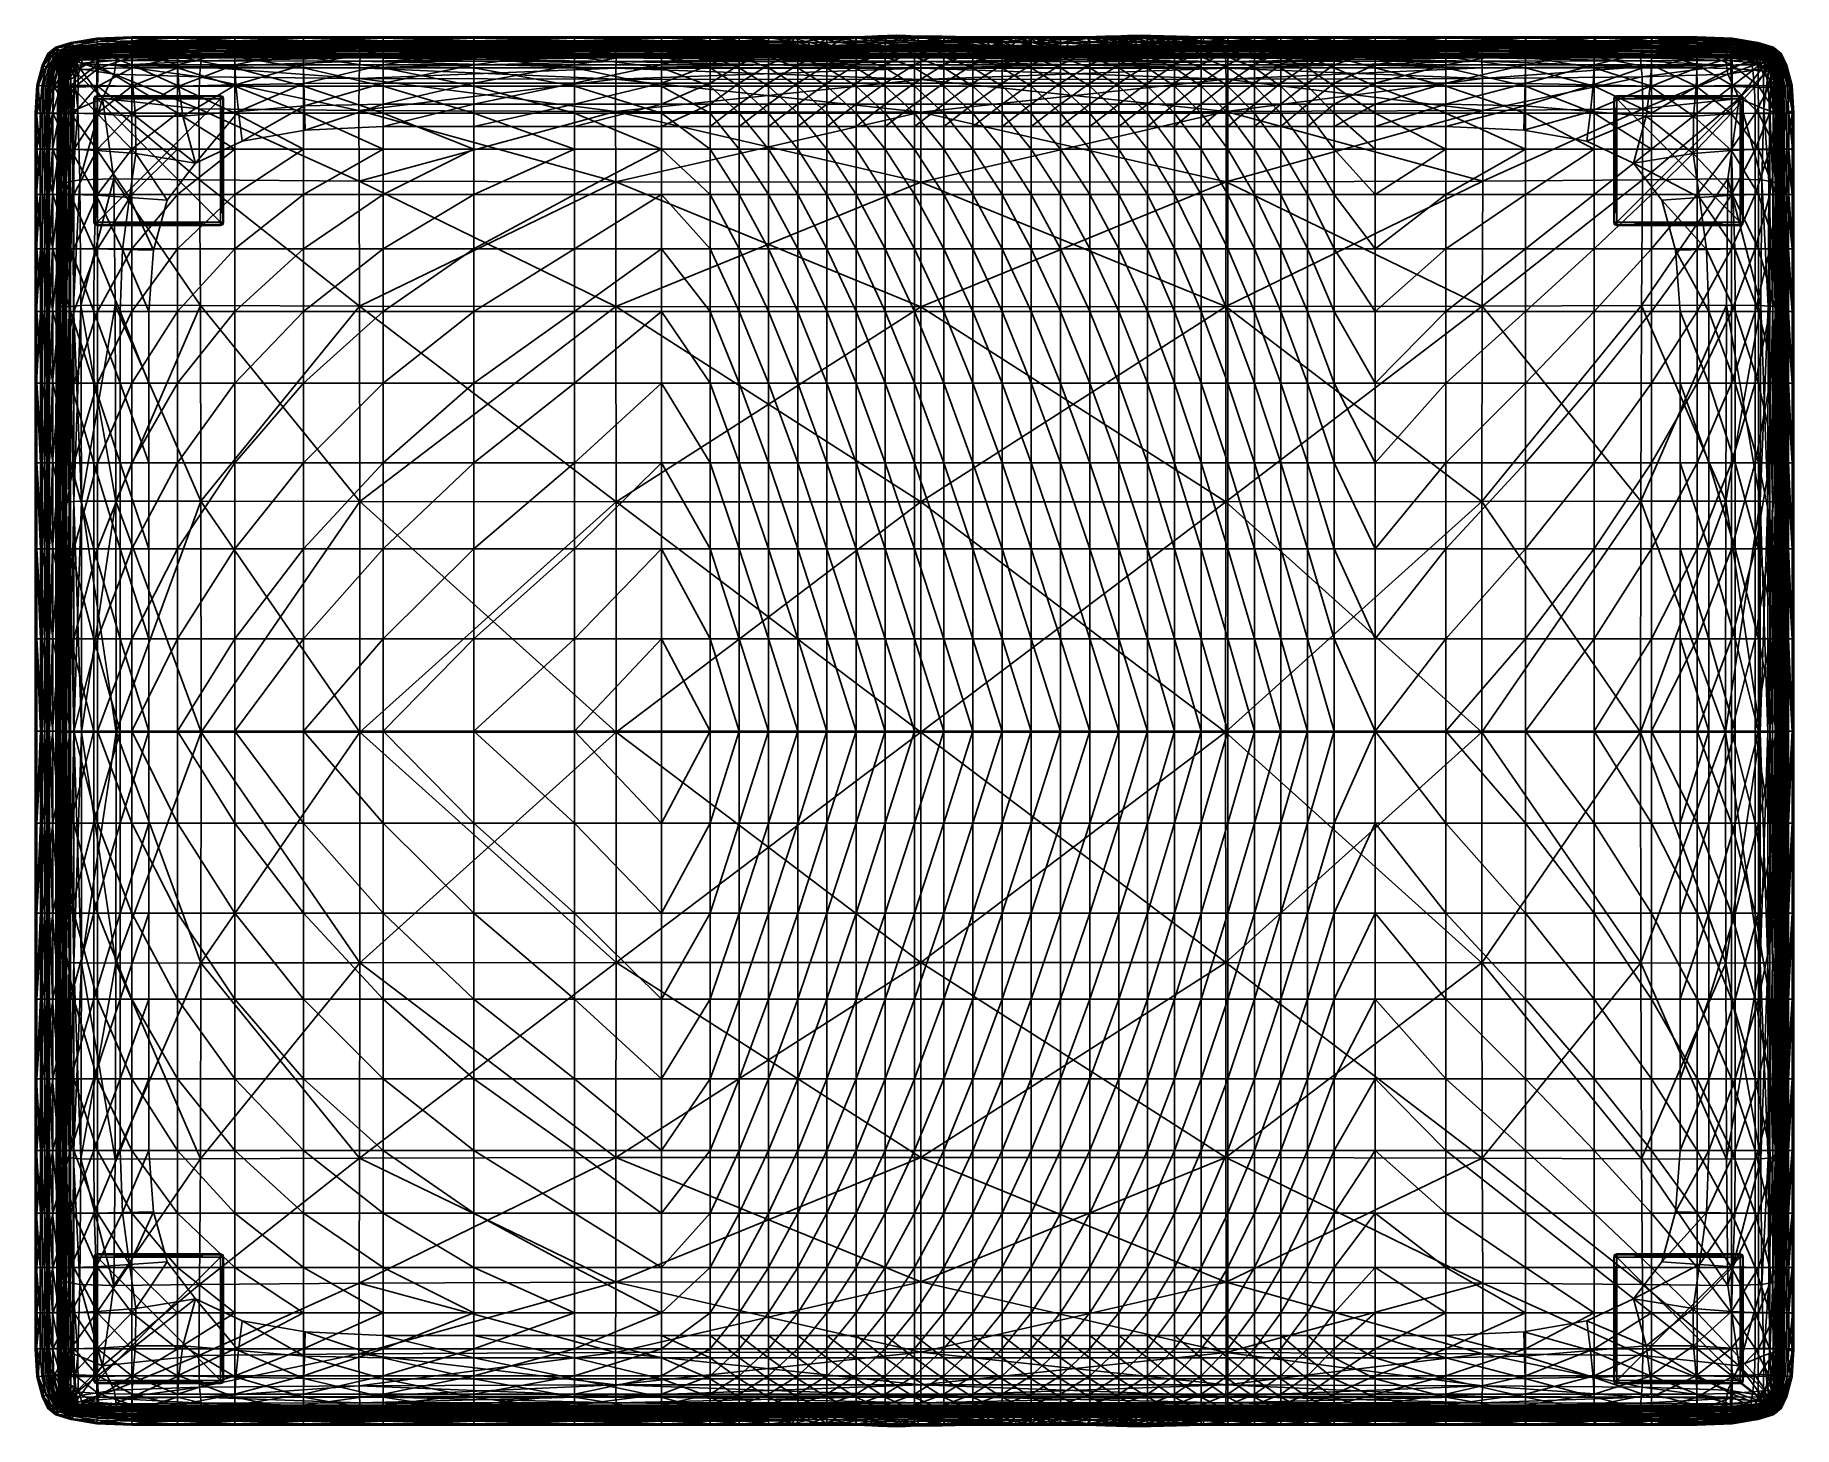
# Model space of a CAD drawing. Header units: centimetres. Extents: x -475 to 475, y -376 to 376.
import ezdxf

# ---------------------------------------------------------------- set-up
doc = ezdxf.new("R2010")
doc.units = ezdxf.units.CM
doc.layers.add('fabric', color=7, linetype='Continuous', true_color=0x3d8706)
doc.layers.add('wood', color=7, linetype='Continuous', true_color=0x3d8706)

msp = doc.modelspace()

# ---------------------------------------------------------------- meshes
at = {"layer": 'fabric', "color": 191, "true_color": 0xb89be5}
mesh = msp.add_polyface(dxfattribs=at)
corners = [(-463.75, 369.5, 129.64), (-463.75, 369.5, 151.18), (-455.55, 372.05, 151.19), (-463.33, 369.1, 170.71), (-455.31, 371.6, 170.85), (-463.75, 369.5, 89.17), (-463.75, 369.5, 108.09), (-455.55, 372.05, 108.09), (-455.55, 372.05, 129.64), (-463.1, 368.93, 66.43), (-463.75, 369.51, 75.5), (-455.54, 372.05, 75.41), (-455.55, 372.05, 89.15), (-465.93, 367.74, 151.12), (-465.93, 367.74, 129.62), (-465.93, 367.73, 108.09), (-465.94, 367.75, 89.23), (-465.97, 367.78, 75.75), (-465.28, 367.27, 66.95), (-463.14, 365.62, 62.15), (-461.15, 367.13, 61.33), (-461.11, 363.99, 59.95), (-459.48, 364.86, 58.95), (-461.63, 364.03, 60.76), (-462.97, 364.95, 62.63), (-465.04, 366.55, 67.28), (-464.01, 366.23, 185.94), (-462.65, 365.16, 195.95), (-460.95, 366.64, 196.38), (-462.06, 367.91, 186.26), (-465.45, 367.36, 170.56), (-465.14, 366.59, 170.49), (-463.7, 365.46, 185.82), (-462.41, 364.5, 195.82), (-463.03, 364.83, 195.96), (-464.42, 365.87, 185.94), (-466.17, 364.61, 186.28), (-463.59, 365.25, 62.15), (-461.45, 363.71, 59.95), (-462.43, 364.97, 199.31), (-462.38, 364.64, 199.24), (-462.6, 365.03, 199.48), (-460.97, 366, 199.65), (-462.7, 364.74, 199.32), (-464.55, 363.74, 196.41), (-463.76, 363.76, 199.68), (-460.14, 365.23, -22.41), (-460.92, 363.89, -22.36), (-460.53, 363.53, 1.01), (-459.76, 364.86, 0.92), (-460.26, 365.36, -49.24), (-461.05, 364.01, -49.24), (-459.65, 365.48, -49.24), (-460.92, 363.89, -76.11), (-460.14, 365.23, -76.06), (-459.76, 364.86, -99.39)]
mesh.append_faces([[corners[k] for k in face] for face in [(0, 1, 2), (1, 3, 4), (5, 6, 7), (6, 0, 8), (9, 10, 11), (10, 5, 12), (3, 1, 13), (1, 0, 14), (0, 6, 15), (6, 5, 16), (5, 10, 17), (10, 9, 18), (19, 18, 9), (9, 20, 19), (21, 19, 20), (20, 22, 21), (19, 21, 23), (23, 24, 19), (18, 19, 24), (24, 25, 18), (26, 27, 28), (28, 29, 26), (30, 26, 29), (29, 3, 30), (31, 32, 26), (27, 26, 32), (32, 33, 27), (34, 35, 36), (35, 34, 33), (33, 32, 35), (25, 24, 37), (38, 37, 24), (24, 23, 38), (39, 40, 41), (41, 42, 39), (27, 39, 42), (42, 28, 27), (39, 27, 33), (33, 40, 39), (43, 34, 44), (40, 43, 45), (45, 41, 40), (43, 40, 33), (33, 34, 43), (46, 47, 48), (48, 49, 46), (50, 51, 47), (47, 46, 50), (52, 50, 46), (53, 54, 55), (51, 50, 54), (54, 53, 51)]], dxfattribs={"vtx2": -1, "color": 191})
mesh = msp.add_polyface(dxfattribs=at)
corners = [(-455.55, 372.05, 151.19), (-455.55, 372.05, 129.64), (-463.75, 369.5, 129.64), (-455.31, 371.6, 170.85), (-463.75, 369.5, 151.18), (-455.55, 372.05, 108.09), (-455.55, 372.05, 89.15), (-463.75, 369.5, 89.17), (-463.75, 369.5, 108.09), (-455.54, 372.05, 75.41), (-455.16, 371.38, 66.19), (-463.1, 368.93, 66.43), (-463.75, 369.51, 75.5), (-459.48, 364.86, 58.95), (-461.15, 367.13, 61.33), (-454.03, 369.37, 60.78), (-454.59, 370.25, 186.73), (-463.33, 369.1, 170.71), (-462.06, 367.91, 186.26), (-454.32, 368.65, 197.12), (-460.95, 366.64, 196.38), (-460.97, 366, 199.65), (-455.46, 367.46, 200.32), (-462.6, 365.03, 199.48), (-461.71, 364.39, 199.82), (-454, 367.53, 200.7), (-458.81, 366.76, -76.11), (-456.53, 367.54, -76.16), (-456.21, 367.14, -99.58), (-458.46, 366.37, -99.49), (-459.58, 365.99, -76.06), (-459.2, 365.6, -99.39), (-458.93, 366.89, -49.24), (-456.64, 367.68, -49.24), (-459.7, 366.11, -49.24), (-459.39, 365.24, -49.24), (-459.63, 365.51, -49.24), (-459.5, 365.38, -76.02), (-459.58, 365.99, -22.41), (-459.5, 365.38, -22.46), (-459.12, 365, 0.84), (-459.2, 365.6, 0.92), (-459.26, 365.12, -22.48), (-456.53, 367.54, -22.31), (-458.81, 366.76, -22.36), (-458.46, 366.37, 1.01), (-456.21, 367.14, 1.1), (-459.65, 365.48, -49.24), (-459.53, 365.36, -22.46), (-460.14, 365.23, -22.41), (-460.26, 365.36, -49.24), (-459.53, 365.36, -76.02), (-457.87, 365.72, 17.39), (-458.59, 364.97, 17.27), (-455.68, 366.47, 17.5), (-457.16, 364.95, 28.49), (-455.68, 366.47, -115.98), (-457.87, 365.72, -115.87), (-458.59, 364.97, -115.74)]
mesh.append_faces([[corners[k] for k in face] for face in [(0, 1, 2), (3, 0, 4), (5, 6, 7), (1, 5, 8), (9, 10, 11), (6, 9, 12), (13, 14, 15), (14, 11, 10), (16, 3, 17), (17, 18, 16), (19, 16, 18), (18, 20, 19), (21, 22, 19), (19, 20, 21), (22, 21, 23), (23, 24, 22), (25, 22, 24), (26, 27, 28), (28, 29, 26), (30, 26, 29), (29, 31, 30), (32, 33, 27), (27, 26, 32), (34, 32, 26), (26, 30, 34), (35, 36, 37), (37, 30, 31), (36, 34, 30), (30, 37, 36), (38, 39, 40), (40, 41, 38), (42, 39, 36), (34, 36, 39), (39, 38, 34), (43, 44, 45), (45, 46, 43), (33, 32, 44), (44, 43, 33), (44, 38, 41), (41, 45, 44), (32, 34, 38), (38, 44, 32), (35, 47, 48), (49, 48, 47), (50, 47, 51), (46, 45, 52), (53, 52, 45), (45, 41, 53), (54, 52, 55), (56, 57, 29), (57, 58, 31), (31, 29, 57)]], dxfattribs={"vtx2": -1, "color": 191})
mesh = msp.add_polyface(dxfattribs=at)
corners = [(-453.69, 365.62, 58.11), (-455.67, 359.73, 57.13), (-459.68, 362.84, 58.06), (-454.03, 369.37, 60.78), (-459.48, 364.86, 58.95), (-455.16, 371.38, 66.19), (-461.15, 367.13, 61.33), (-452.17, 365.08, 204.3), (-452.86, 366.6, 203.59), (-459.99, 363.15, 202.87), (-460.7, 363.72, 203.37), (-453.26, 367.28, 204.01), (-453.54, 367.73, 202.89), (-460.17, 363.29, 203.91), (-452.96, 366.77, 204.61), (-452.86, 366.6, 204.28), (-452.86, 366.6, 203.47), (-459.99, 363.15, 203.56), (-453.57, 367.71, 201.67), (-454, 367.53, 200.7), (-461.33, 364.06, 200.14), (-461.28, 364.09, 201.09), (-452.07, 368.17, -22.28), (-456.53, 367.54, -22.31), (-456.21, 367.14, 1.1), (-452.15, 368.31, -49.24), (-456.64, 367.68, -49.24), (-451.81, 367.74, -99.63), (-456.21, 367.14, -99.58), (-456.53, 367.54, -76.16), (-452.07, 368.17, -76.19), (-451.81, 367.74, 1.16), (-455.68, 366.47, 17.5), (-455.68, 366.47, -115.98), (-453.88, 364.18, 41.86), (-455.86, 363.52, 41.75), (-455.51, 363.13, 47.36), (-456.11, 362.42, 47.26), (-456.48, 362.8, 41.63), (-453.56, 363.78, 47.44), (-455.35, 362.88, 52.54), (-455.95, 362.23, 52.44), (-453.48, 362.91, 57.03), (-455.37, 362.67, 56.99), (-455.52, 362.37, 60.39), (-453.43, 363.43, 52.61), (-453.48, 362.91, -155.51), (-455.37, 362.67, -155.47), (-455.35, 362.88, -151.02), (-455.95, 362.23, -150.91), (-453.56, 363.78, -145.92), (-455.51, 363.13, -145.83), (-455.86, 363.52, -140.22), (-453.88, 364.18, -140.33), (-453.43, 363.43, -151.08), (-456.11, 362.42, -145.73), (-456.48, 362.8, -140.11), (-457.87, 365.72, 17.39), (-457.16, 364.95, 28.49), (-455.05, 365.66, 28.61), (-457.1, 363.44, 35.9), (-456.99, 362.85, 35.8), (-456.36, 362.22, 41.53), (-454.41, 364.86, 36.16), (-456.45, 364.17, 36.04), (-456.45, 364.17, -134.51), (-454.41, 364.86, -134.63), (-457.1, 363.44, -134.38), (-457.16, 364.95, -126.96), (-455.05, 365.66, -127.09), (-456.99, 362.85, -134.27), (-456.36, 362.22, -140.01), (-458.46, 366.37, -99.49), (-457.87, 365.72, -115.87)]
mesh.append_faces([[corners[k] for k in face] for face in [(0, 1, 2), (3, 0, 4), (5, 3, 6), (7, 8, 9), (10, 11, 12), (13, 14, 11), (15, 14, 13), (16, 15, 17), (18, 19, 20), (12, 18, 21), (22, 23, 24), (25, 26, 23), (27, 28, 29), (30, 29, 26), (31, 24, 32), (33, 28, 27), (34, 35, 36), (37, 36, 35), (35, 38, 37), (39, 36, 40), (41, 40, 36), (42, 43, 44), (45, 40, 43), (46, 47, 48), (49, 48, 47), (50, 51, 52), (52, 53, 50), (54, 48, 51), (51, 55, 56), (56, 52, 51), (55, 51, 48), (57, 32, 24), (58, 59, 32), (60, 61, 62), (62, 38, 60), (63, 64, 35), (35, 34, 63), (59, 58, 64), (64, 63, 59), (64, 60, 38), (38, 35, 64), (65, 66, 53), (53, 52, 65), (67, 65, 52), (52, 56, 67), (68, 69, 66), (66, 65, 68), (70, 67, 56), (56, 71, 70), (72, 28, 33), (69, 68, 73), (73, 33, 69)]], dxfattribs={"vtx2": -1, "color": 191})
mesh = msp.add_polyface(dxfattribs=at)
corners = [(-455.55, 372.05, 151.19), (-455.31, 371.6, 170.85), (-441.69, 373.76, 170.96), (-441.75, 374.26, 151.19), (-455.55, 372.05, 129.64), (-441.75, 374.26, 129.64), (-455.55, 372.05, 108.09), (-441.75, 374.26, 108.09), (-455.55, 372.05, 89.15), (-441.75, 374.26, 89.15), (-455.54, 372.05, 75.41), (-441.75, 374.26, 75.41), (-455.16, 371.38, 66.19), (-441.66, 373.53, 66.12), (-454.03, 369.37, 60.78), (-441.37, 371.32, 60.51), (-453.69, 365.62, 58.11), (-441.29, 366.98, 57.72), (-454.59, 370.25, 186.73), (-454.32, 368.65, 197.12), (-441.44, 370.57, 197.97), (-441.51, 372.25, 187.18), (-440.8, 366.74, 205.44), (-441.08, 368.36, 204.76), (-452.86, 366.6, 203.59), (-453.26, 367.28, 204.01), (-441.18, 369.08, 205.08), (-441.24, 369.54, 203.89), (-453.54, 367.73, 202.89), (-452.96, 366.77, 204.61), (-441.11, 368.54, 205.76), (-455.46, 367.46, 200.32), (-441.69, 369.59, 201.46), (-454, 367.53, 200.7), (-441.3, 369.38, 201.73), (-452.86, 366.6, 204.28), (-452.86, 366.6, 203.47), (-441.08, 368.36, 204.64), (-441.08, 368.36, 205.45), (-453.57, 367.71, 201.67), (-441.22, 369.5, 202.65), (-456.21, 367.14, 1.1), (-451.81, 367.74, 1.16), (-452.07, 368.17, -22.28), (-432.87, 368.65, -22.27), (-456.53, 367.54, -22.31), (-452.15, 368.31, -49.24), (-432.93, 368.8, -49.24), (-456.53, 367.54, -76.16), (-452.07, 368.17, -76.19), (-451.81, 367.74, -99.63), (-456.64, 367.68, -49.24), (-432.68, 368.2, -99.66), (-432.87, 368.65, -76.2), (-455.68, 366.47, 17.5), (-451.37, 367.03, 17.57), (-455.05, 365.66, 28.61), (-432.68, 368.2, 1.18), (-432.36, 367.44, 17.6), (-450.85, 366.18, 28.69), (-451.37, 367.03, -116.04), (-455.68, 366.47, -115.98), (-455.05, 365.66, -127.09)]
mesh.append_faces([[corners[k] for k in face] for face in [(0, 1, 2), (2, 3, 0), (4, 0, 3), (3, 5, 4), (6, 4, 5), (5, 7, 6), (8, 6, 7), (7, 9, 8), (10, 8, 9), (9, 11, 10), (12, 10, 11), (11, 13, 12), (14, 12, 13), (13, 15, 14), (16, 14, 15), (15, 17, 16), (18, 19, 20), (20, 21, 18), (1, 18, 21), (21, 2, 1), (22, 23, 24), (25, 26, 27), (27, 28, 25), (26, 25, 29), (29, 30, 26), (31, 32, 20), (20, 19, 31), (31, 33, 34), (34, 32, 31), (35, 36, 37), (37, 38, 35), (29, 35, 38), (38, 30, 29), (39, 28, 27), (27, 40, 39), (33, 39, 40), (40, 34, 33), (41, 42, 43), (44, 43, 42), (45, 43, 46), (47, 46, 43), (48, 49, 50), (51, 46, 49), (52, 50, 49), (53, 49, 46), (54, 55, 42), (55, 54, 56), (57, 42, 55), (58, 55, 59), (50, 60, 61), (60, 50, 52), (62, 61, 60)]], dxfattribs={"vtx2": -1, "color": 191})
mesh = msp.add_polyface(dxfattribs=at)
corners = [(-422.77, 375, 89.15), (-441.75, 374.26, 89.15), (-441.75, 374.26, 108.09), (-422.77, 375, 108.09), (-441.75, 374.26, 129.64), (-441.75, 374.26, 151.19), (-422.77, 375, 151.17), (-441.69, 373.76, 170.96), (-422.77, 374.47, 170.99), (-422.77, 359.88, 57.46), (-441.78, 359.84, 56.9), (-441.29, 366.98, 57.72), (-452.82, 357.03, 206.82), (-440.97, 357.93, 208.48), (-440.71, 363.73, 206.53), (-422.77, 371.98, 60.55), (-441.37, 371.32, 60.51), (-441.66, 373.53, 66.12), (-422.77, 374.24, 66.13), (-441.75, 374.26, 75.41), (-422.77, 375, 75.41), (-441.51, 372.25, 187.18), (-422.77, 372.89, 187.43), (-441.44, 370.57, 197.97), (-440.8, 366.74, 205.44), (-452.17, 365.08, 204.3), (-422.76, 371.18, 198.46), (-441.69, 369.59, 201.46), (-422.73, 370.26, 202.08), (-441.3, 369.38, 201.73), (-451.81, 367.74, 1.16), (-432.68, 368.2, 1.18), (-432.87, 368.65, -22.27), (-452.07, 368.17, -22.28), (-432.93, 368.8, -49.24), (-452.07, 368.17, -76.19), (-432.87, 368.65, -76.2), (-432.68, 368.2, -99.66), (-452.15, 368.31, -49.24), (-432.39, 354.89, -160.93), (-450.61, 357.75, -160.92), (-450.04, 360.82, -158.9), (-431.69, 359.49, -158.91), (-432.39, 354.89, 62.45), (-431.69, 359.49, 60.43), (-450.04, 360.82, 60.43), (-450.61, 357.75, 62.45), (-431.26, 362.25, 57.07), (-449.7, 362.67, 57.06), (-431.08, 363.7, 52.66), (-449.57, 363.66, 52.64), (-449.64, 364.18, 47.5), (-431.1, 364.39, 47.52), (-431.29, 364.85, 41.95), (-449.9, 364.61, 41.92), (-431.26, 362.25, -155.54), (-449.7, 362.67, -155.53), (-431.08, 363.7, -151.14), (-449.57, 363.66, -151.12), (-431.29, 364.85, -140.43), (-431.1, 364.39, -146), (-449.64, 364.18, -145.97), (-449.9, 364.61, -140.4), (-431.61, 365.61, 36.26), (-450.33, 365.32, 36.23), (-431.98, 366.52, 28.72), (-450.85, 366.18, 28.69), (-451.37, 367.03, 17.57), (-432.36, 367.44, 17.6), (-431.61, 365.61, -134.74), (-450.33, 365.32, -134.7), (-431.98, 366.52, -127.2), (-450.85, 366.18, -127.16), (-432.36, 367.44, -116.08), (-451.37, 367.03, -116.04)]
mesh.append_faces([[corners[k] for k in face] for face in [(0, 1, 2), (3, 2, 4), (4, 5, 6), (5, 7, 8), (9, 10, 11), (12, 13, 14), (15, 16, 17), (18, 17, 19), (20, 19, 1), (8, 7, 21), (22, 21, 23), (14, 24, 25), (26, 23, 27), (28, 27, 29), (30, 31, 32), (33, 32, 34), (35, 36, 37), (38, 34, 36), (39, 40, 41), (41, 42, 39), (43, 44, 45), (45, 46, 43), (47, 48, 45), (45, 44, 47), (49, 50, 48), (48, 47, 49), (51, 52, 53), (53, 54, 51), (50, 49, 52), (52, 51, 50), (55, 42, 41), (41, 56, 55), (57, 55, 56), (56, 58, 57), (59, 60, 61), (61, 62, 59), (60, 57, 58), (58, 61, 60), (63, 64, 54), (54, 53, 63), (65, 66, 64), (64, 63, 65), (67, 68, 31), (66, 65, 68), (69, 59, 62), (62, 70, 69), (71, 69, 70), (70, 72, 71), (37, 73, 74), (73, 71, 72), (72, 74, 73)]], dxfattribs={"vtx2": -1, "color": 191})
mesh = msp.add_polyface(dxfattribs=at)
corners = [(-441.75, 374.26, 108.09), (-422.77, 375, 108.09), (-422.77, 375, 89.15), (-441.75, 374.26, 129.64), (-422.77, 375, 129.64), (-422.77, 375, 151.17), (-422.77, 374.47, 170.99), (-441.75, 374.26, 151.19), (-441.78, 359.84, 56.9), (-422.77, 359.88, 57.46), (-422.29, 348.43, 58.72), (-441.29, 366.98, 57.72), (-422.77, 367.44, 57.92), (-440.97, 357.93, 208.48), (-422.69, 358.23, 209.7), (-422.65, 364.22, 207.33), (-440.71, 363.73, 206.53), (-441.3, 348.28, 210.64), (-441.37, 371.32, 60.51), (-422.77, 371.98, 60.55), (-441.66, 373.53, 66.12), (-422.77, 374.24, 66.13), (-441.75, 374.26, 75.41), (-422.77, 375, 75.41), (-441.75, 374.26, 89.15), (-441.51, 372.25, 187.18), (-422.77, 372.89, 187.43), (-441.44, 370.57, 197.97), (-422.76, 371.18, 198.46), (-422.69, 367.31, 206.09), (-422.77, 368.95, 205.41), (-441.08, 368.36, 204.76), (-440.8, 366.74, 205.44), (-441.18, 369.08, 205.08), (-422.77, 369.67, 205.69), (-422.76, 370.12, 204.47), (-441.24, 369.54, 203.89), (-441.11, 368.54, 205.76), (-422.77, 369.13, 206.4), (-441.69, 369.59, 201.46), (-422.73, 370.26, 202.08), (-441.3, 369.38, 201.73), (-422.72, 369.95, 202.32), (-422.77, 368.95, 206.1), (-441.08, 368.36, 205.45), (-422.77, 368.95, 205.29), (-441.08, 368.36, 204.64), (-422.73, 370.06, 203.23), (-441.22, 369.5, 202.65), (-386.39, 369.01, -22.27), (-432.87, 368.65, -22.27), (-432.68, 368.2, 1.18), (-386.43, 369.17, -49.24), (-432.93, 368.8, -49.24), (-386.27, 368.52, -99.66), (-432.68, 368.2, -99.66), (-432.87, 368.65, -76.2), (-386.39, 369.01, -76.21), (-386.29, 353.33, -160.93), (-432.39, 354.89, -160.93), (-431.69, 359.49, -158.91), (-431.69, 359.49, 60.43), (-432.39, 354.89, 62.45), (-386.29, 353.33, 62.45), (-385.42, 361.99, 57.07), (-431.26, 362.25, 57.07), (-385.4, 364.96, 41.97), (-431.29, 364.85, 41.95), (-431.1, 364.39, 47.52), (-431.1, 364.39, -146), (-431.29, 364.85, -140.43), (-385.4, 364.96, -140.44), (-431.26, 362.25, -155.54), (-385.42, 361.99, -155.55), (-385.6, 365.77, 36.28), (-431.61, 365.61, 36.26), (-385.84, 366.74, 28.73), (-431.98, 366.52, 28.72), (-386.27, 368.52, 1.19), (-432.36, 367.44, 17.6), (-386.07, 367.71, 17.61), (-432.36, 367.44, -116.08), (-431.98, 366.52, -127.2), (-386.07, 367.71, -116.09), (-431.61, 365.61, -134.74), (-385.6, 365.77, -134.75), (-385.84, 366.74, -127.21)]
mesh.append_faces([[corners[k] for k in face] for face in [(0, 1, 2), (3, 4, 1), (5, 4, 3), (6, 5, 7), (8, 9, 10), (11, 12, 9), (13, 14, 15), (15, 16, 13), (14, 13, 17), (18, 19, 12), (12, 11, 18), (20, 21, 19), (22, 23, 21), (24, 2, 23), (25, 26, 6), (27, 28, 26), (29, 30, 31), (31, 32, 29), (15, 29, 32), (32, 16, 15), (33, 34, 35), (35, 36, 33), (34, 33, 37), (37, 38, 34), (39, 40, 28), (41, 42, 40), (43, 38, 37), (37, 44, 43), (45, 43, 44), (44, 46, 45), (47, 42, 41), (41, 48, 47), (35, 47, 48), (48, 36, 35), (49, 50, 51), (52, 53, 50), (54, 55, 56), (57, 56, 53), (58, 59, 60), (61, 62, 63), (64, 65, 61), (66, 67, 68), (69, 70, 71), (60, 72, 73), (74, 75, 67), (76, 77, 75), (78, 51, 79), (80, 79, 77), (81, 55, 54), (82, 81, 83), (70, 84, 85), (84, 82, 86)]], dxfattribs={"vtx2": -1, "color": 191})
mesh = msp.add_polyface(dxfattribs=at)
corners = [(-422.77, 375, 108.09), (-398.06, 375, 108.09), (-398.06, 375, 89.15), (-422.77, 375, 89.15), (-422.77, 375, 129.64), (-398.06, 375, 129.63), (-422.77, 375, 151.17), (-422.77, 374.47, 170.99), (-398.06, 374.47, 171.01), (-398.06, 375, 151.15), (-422.77, 371.98, 60.55), (-398.06, 371.98, 60.71), (-398.06, 367.44, 58.32), (-422.77, 367.44, 57.92), (-422.77, 374.24, 66.13), (-398.06, 374.24, 66.18), (-422.77, 375, 75.41), (-398.06, 375, 75.41), (-422.77, 372.89, 187.43), (-398.06, 372.87, 187.56), (-422.76, 371.18, 198.46), (-398.06, 371.14, 198.72), (-367.11, 375, 108.09), (-367.11, 375, 129.64), (-398.04, 364.24, 207.83), (-398.05, 367.32, 206.45), (-422.69, 367.31, 206.09), (-422.77, 368.95, 205.41), (-398.06, 368.95, 205.73), (-422.77, 369.67, 205.69), (-398.06, 369.65, 206), (-398.06, 370.09, 204.77), (-422.76, 370.12, 204.47), (-422.77, 369.13, 206.4), (-398.06, 369.12, 206.72), (-422.73, 370.26, 202.08), (-398.05, 370.21, 202.39), (-422.72, 369.95, 202.32), (-398.05, 369.9, 202.64), (-422.77, 368.95, 206.1), (-422.77, 368.95, 205.29), (-398.06, 368.95, 205.61), (-398.06, 368.95, 206.42), (-422.73, 370.06, 203.23), (-398.05, 370.02, 203.54), (-432.68, 368.2, 1.18), (-386.27, 368.52, 1.19), (-386.39, 369.01, -22.27), (-432.87, 368.65, -22.27), (-386.43, 369.17, -49.24), (-432.87, 368.65, -76.2), (-386.39, 369.01, -76.21), (-386.27, 368.52, -99.66), (-432.93, 368.8, -49.24), (-431.61, 365.61, 36.26), (-385.6, 365.77, 36.28), (-385.84, 366.74, 28.73), (-432.36, 367.44, 17.6), (-386.07, 367.71, 17.61), (-431.98, 366.52, 28.72), (-386.07, 367.71, -116.09), (-432.36, 367.44, -116.08), (-385.84, 366.74, -127.21), (-431.98, 366.52, -127.2), (-385.6, 365.77, -134.75), (-431.61, 365.61, -134.74)]
mesh.append_faces([[corners[k] for k in face] for face in [(0, 1, 2), (2, 3, 0), (1, 0, 4), (4, 5, 1), (6, 7, 8), (8, 9, 6), (4, 6, 9), (9, 5, 4), (10, 11, 12), (12, 13, 10), (11, 10, 14), (14, 15, 11), (16, 17, 15), (15, 14, 16), (17, 16, 3), (3, 2, 17), (18, 19, 8), (8, 7, 18), (19, 18, 20), (20, 21, 19), (2, 1, 22), (1, 5, 23), (24, 25, 26), (27, 26, 25), (25, 28, 27), (29, 30, 31), (31, 32, 29), (30, 29, 33), (33, 34, 30), (35, 36, 21), (21, 20, 35), (36, 35, 37), (37, 38, 36), (39, 40, 41), (41, 42, 39), (33, 39, 42), (42, 34, 33), (43, 32, 31), (31, 44, 43), (37, 43, 44), (44, 38, 37), (45, 46, 47), (48, 47, 49), (50, 51, 52), (53, 49, 51), (54, 55, 56), (57, 58, 46), (59, 56, 58), (52, 60, 61), (60, 62, 63), (62, 64, 65)]], dxfattribs={"vtx2": -1, "color": 191})
mesh = msp.add_polyface(dxfattribs=at)
corners = [(-367.11, 375, 108.09), (-367.11, 375, 89.15), (-398.06, 375, 89.15), (-367.11, 375, 129.64), (-398.06, 375, 108.09), (-330.04, 375, 129.64), (-330.04, 375, 108.09), (-367.11, 372.86, 187.67), (-398.06, 372.87, 187.56), (-398.06, 371.14, 198.72), (-367.11, 371.12, 198.88), (-367.11, 374.47, 171.05), (-398.06, 374.47, 171.01), (-367.11, 375, 75.41), (-367.11, 374.24, 66.2), (-398.06, 374.24, 66.18), (-398.06, 375, 75.41), (-367.11, 371.98, 60.81), (-367.11, 367.44, 58.56), (-398.06, 367.44, 58.32), (-398.06, 371.98, 60.71), (-367.11, 367.34, 206.68), (-367.11, 368.95, 205.93), (-398.06, 368.95, 205.73), (-398.05, 367.32, 206.45), (-367.11, 364.26, 208.14), (-330.04, 367.35, 206.8), (-398.06, 369.65, 206), (-367.11, 369.64, 206.19), (-367.11, 370.07, 204.96), (-398.06, 370.09, 204.77), (-398.06, 369.12, 206.72), (-367.11, 369.12, 206.91), (-398.05, 370.21, 202.39), (-367.11, 370.19, 202.57), (-398.05, 369.9, 202.64), (-367.1, 369.87, 202.83), (-367.11, 368.95, 206.61), (-398.06, 368.95, 206.42), (-367.11, 368.95, 205.81), (-398.06, 368.95, 205.61), (-367.11, 369.99, 203.73), (-398.05, 370.02, 203.54), (-367.11, 375, 151.17), (-398.06, 375, 151.15), (-398.06, 375, 129.63), (-300.09, 369.25, -22.27), (-386.39, 369.01, -22.27), (-386.27, 368.52, 1.19), (-300.11, 369.42, -49.24), (-386.43, 369.17, -49.24), (-300.03, 368.74, -99.66), (-386.27, 368.52, -99.66), (-386.39, 369.01, -76.21), (-300.09, 369.25, -76.21), (-299.69, 365.85, 36.28), (-385.6, 365.77, 36.28), (-385.4, 364.96, 41.97), (-299.81, 366.87, 28.73), (-385.84, 366.74, 28.73), (-300.03, 368.74, 1.19), (-386.07, 367.71, 17.61), (-299.93, 367.89, 17.61), (-386.07, 367.71, -116.09), (-385.84, 366.74, -127.21), (-299.93, 367.89, -116.09), (-385.4, 364.96, -140.44), (-385.6, 365.77, -134.75), (-299.69, 365.85, -134.75), (-299.81, 366.87, -127.21)]
mesh.append_faces([[corners[k] for k in face] for face in [(0, 1, 2), (3, 0, 4), (0, 3, 5), (1, 0, 6), (7, 8, 9), (9, 10, 7), (8, 7, 11), (11, 12, 8), (13, 14, 15), (15, 16, 13), (1, 13, 16), (16, 2, 1), (17, 18, 19), (19, 20, 17), (14, 17, 20), (20, 15, 14), (21, 22, 23), (23, 24, 21), (25, 21, 24), (22, 21, 26), (27, 28, 29), (29, 30, 27), (28, 27, 31), (31, 32, 28), (33, 34, 10), (10, 9, 33), (34, 33, 35), (35, 36, 34), (37, 32, 31), (31, 38, 37), (39, 37, 38), (38, 40, 39), (41, 36, 35), (35, 42, 41), (29, 41, 42), (42, 30, 29), (43, 44, 12), (12, 11, 43), (44, 43, 3), (3, 45, 44), (46, 47, 48), (49, 50, 47), (51, 52, 53), (54, 53, 50), (55, 56, 57), (58, 59, 56), (60, 48, 61), (62, 61, 59), (63, 52, 51), (64, 63, 65), (66, 67, 68), (67, 64, 69)]], dxfattribs={"vtx2": -1, "color": 191})
mesh = msp.add_polyface(dxfattribs=at)
corners = [(-330.04, 375, 129.64), (-330.04, 375, 108.09), (-367.11, 375, 108.09), (-330.04, 375, 89.15), (-367.11, 375, 89.15), (-330.04, 372.85, 187.73), (-367.11, 372.86, 187.67), (-367.11, 371.12, 198.88), (-330.04, 371.11, 198.97), (-330.04, 374.46, 171.09), (-367.11, 374.47, 171.05), (-367.11, 375, 75.41), (-330.04, 375, 75.41), (-367.11, 374.24, 66.2), (-330.04, 374.24, 66.21), (-367.11, 371.98, 60.81), (-330.04, 371.98, 60.86), (-367.11, 367.44, 58.56), (-330.04, 367.44, 58.68), (-330.04, 364.29, 208.32), (-330.04, 367.35, 206.8), (-367.11, 367.34, 206.68), (-330.04, 368.95, 206.02), (-367.11, 368.95, 205.93), (-287, 367.36, 206.85), (-287, 364.3, 208.38), (-367.11, 369.64, 206.19), (-330.04, 369.64, 206.28), (-330.04, 370.06, 205.05), (-367.11, 370.07, 204.96), (-367.11, 369.12, 206.91), (-330.04, 369.12, 207.01), (-287, 369.63, 206.31), (-367.11, 370.19, 202.57), (-330.04, 370.17, 202.67), (-367.1, 369.87, 202.83), (-330.04, 369.86, 202.92), (-330.04, 368.95, 206.71), (-287, 368.95, 206.74), (-330.04, 368.95, 205.9), (-287, 368.95, 205.94), (-367.11, 368.95, 206.61), (-367.11, 368.95, 205.81), (-367.11, 369.99, 203.73), (-330.04, 369.98, 203.82), (-330.04, 375, 151.19), (-367.11, 375, 151.17), (-367.11, 375, 129.64), (-386.27, 368.52, 1.19), (-300.03, 368.74, 1.19), (-300.09, 369.25, -22.27), (-386.39, 369.01, -22.27), (-300.11, 369.42, -49.24), (-386.39, 369.01, -76.21), (-300.09, 369.25, -76.21), (-300.03, 368.74, -99.66), (-386.43, 369.17, -49.24), (-385.6, 365.77, 36.28), (-299.69, 365.85, 36.28), (-299.81, 366.87, 28.73), (-386.07, 367.71, 17.61), (-299.93, 367.89, 17.61), (-385.84, 366.74, 28.73), (-299.93, 367.89, -116.09), (-386.07, 367.71, -116.09), (-299.81, 366.87, -127.21), (-385.84, 366.74, -127.21), (-299.69, 365.85, -134.75), (-385.6, 365.77, -134.75)]
mesh.append_faces([[corners[k] for k in face] for face in [(0, 1, 2), (1, 3, 4), (5, 6, 7), (7, 8, 5), (6, 5, 9), (9, 10, 6), (11, 4, 3), (3, 12, 11), (13, 11, 12), (12, 14, 13), (15, 13, 14), (14, 16, 15), (17, 15, 16), (16, 18, 17), (19, 20, 21), (20, 22, 23), (22, 20, 24), (20, 19, 25), (26, 27, 28), (28, 29, 26), (27, 26, 30), (30, 31, 27), (32, 27, 31), (33, 34, 8), (8, 7, 33), (34, 33, 35), (35, 36, 34), (31, 37, 38), (37, 39, 40), (41, 42, 39), (39, 37, 41), (30, 41, 37), (37, 31, 30), (43, 29, 28), (28, 44, 43), (35, 43, 44), (44, 36, 35), (45, 46, 10), (10, 9, 45), (46, 45, 0), (0, 47, 46), (48, 49, 50), (51, 50, 52), (53, 54, 55), (56, 52, 54), (57, 58, 59), (60, 61, 49), (62, 59, 61), (55, 63, 64), (63, 65, 66), (65, 67, 68)]], dxfattribs={"vtx2": -1, "color": 191})
mesh = msp.add_polyface(dxfattribs=at)
corners = [(-287, 375, 151.19), (-287, 374.46, 171.11), (-238.13, 374.46, 171.11), (-287, 375, 129.64), (-238.13, 375, 151.19), (-330.04, 375, 129.64), (-330.04, 375, 151.19), (-330.04, 374.46, 171.09), (-287, 375, 108.09), (-287, 375, 89.15), (-330.04, 375, 89.15), (-330.04, 375, 108.09), (-238.13, 375, 129.64), (-238.13, 375, 108.09), (-287, 372.85, 187.75), (-330.04, 372.85, 187.73), (-330.04, 371.11, 198.97), (-287, 371.11, 199), (-238.13, 372.85, 187.75), (-287, 375, 75.41), (-238.13, 375, 89.15), (-287, 374.24, 66.22), (-238.13, 375, 75.41), (-330.04, 374.24, 66.21), (-330.04, 375, 75.41), (-287, 371.98, 60.88), (-287, 367.44, 58.72), (-330.04, 367.44, 58.68), (-330.04, 371.98, 60.86), (-238.13, 374.24, 66.22), (-238.13, 371.98, 60.88), (-287, 367.36, 206.85), (-287, 368.95, 206.06), (-330.04, 368.95, 206.02), (-287, 364.3, 208.38), (-330.04, 367.35, 206.8), (-238.13, 364.3, 208.39), (-238.13, 367.36, 206.85), (-238.13, 370.06, 205.08), (-287, 370.06, 205.08), (-287, 369.63, 206.31), (-330.04, 369.64, 206.28), (-330.04, 370.06, 205.05), (-330.04, 369.12, 207.01), (-287, 369.12, 207.04), (-238.13, 369.63, 206.31), (-238.13, 371.11, 199), (-287, 370.17, 202.7), (-330.04, 370.17, 202.67), (-330.04, 369.86, 202.92), (-287, 369.85, 202.95), (-287, 368.95, 206.74), (-287, 368.95, 205.94), (-238.13, 368.95, 205.94), (-238.13, 368.95, 206.74), (-330.04, 368.95, 206.71), (-287, 369.98, 203.85), (-330.04, 369.98, 203.82)]
mesh.append_faces([[corners[k] for k in face] for face in [(0, 1, 2), (3, 0, 4), (0, 3, 5), (5, 6, 0), (1, 0, 6), (6, 7, 1), (8, 9, 10), (10, 11, 8), (3, 8, 11), (11, 5, 3), (8, 3, 12), (9, 8, 13), (14, 15, 16), (16, 17, 14), (18, 14, 17), (2, 1, 14), (15, 14, 1), (1, 7, 15), (19, 9, 20), (21, 19, 22), (19, 21, 23), (23, 24, 19), (9, 19, 24), (24, 10, 9), (25, 26, 27), (27, 28, 25), (21, 25, 28), (28, 23, 21), (25, 21, 29), (26, 25, 30), (31, 32, 33), (34, 31, 35), (31, 34, 36), (32, 31, 37), (38, 39, 40), (41, 40, 39), (39, 42, 41), (43, 44, 40), (45, 40, 44), (46, 17, 47), (48, 47, 17), (17, 16, 48), (47, 48, 49), (49, 50, 47), (51, 52, 53), (44, 51, 54), (51, 44, 43), (52, 51, 55), (56, 50, 49), (49, 57, 56), (39, 56, 57), (57, 42, 39)]], dxfattribs={"vtx2": -1, "color": 191})
mesh = msp.add_polyface(dxfattribs=at)
corners = [(-238.13, 367.44, 58.72), (-238.13, 371.98, 60.88), (-183.58, 371.98, 60.88), (-238.13, 374.24, 66.22), (-183.58, 374.24, 66.22), (-238.13, 375, 75.41), (-183.58, 375, 75.41), (-238.13, 375, 89.15), (-183.58, 375, 89.15), (-238.13, 374.46, 171.11), (-238.13, 375, 151.19), (-287, 375, 151.19), (-238.13, 375, 129.64), (-287, 375, 129.64), (-238.13, 375, 108.09), (-287, 375, 108.09), (-287, 375, 89.15), (-183.58, 375, 151.19), (-183.58, 374.46, 171.11), (-183.58, 375, 108.09), (-183.58, 375, 129.64), (-287, 371.11, 199), (-238.13, 371.11, 199), (-238.13, 372.85, 187.75), (-287, 372.85, 187.75), (-183.58, 372.85, 187.75), (-287, 375, 75.41), (-287, 374.24, 66.22), (-287, 371.98, 60.88), (-287, 367.44, 58.72), (-238.13, 364.3, 208.39), (-238.13, 367.36, 206.85), (-287, 367.36, 206.85), (-238.13, 368.95, 206.06), (-287, 368.95, 206.06), (-183.58, 367.36, 206.85), (-183.58, 364.3, 208.39), (-183.58, 370.06, 205.08), (-238.13, 370.06, 205.08), (-238.13, 369.63, 206.31), (-183.58, 369.63, 206.31), (-238.13, 369.12, 207.04), (-287, 369.63, 206.31), (-287, 369.12, 207.04), (-287, 370.17, 202.7), (-238.13, 370.17, 202.7), (-287, 369.85, 202.95), (-238.13, 369.85, 202.95), (-183.58, 371.11, 199), (-238.13, 368.95, 206.74), (-183.58, 368.95, 206.74), (-238.13, 368.95, 205.94), (-183.58, 368.95, 205.94), (-287, 368.95, 206.74), (-287, 369.98, 203.85), (-287, 370.06, 205.08), (-238.13, 369.98, 203.85), (-300.03, 368.74, -99.66), (-300.09, 369.25, -76.21), (-161.42, 369.4, -76.21), (-300.11, 369.42, -49.24), (-161.42, 369.57, -49.24), (-300.09, 369.25, -22.27), (-300.03, 368.74, 1.19), (-161.39, 368.87, 1.19), (-161.42, 369.4, -22.27), (-299.93, 367.89, 17.61), (-161.35, 368, 17.61), (-299.81, 366.87, 28.73), (-161.31, 366.95, 28.73), (-299.69, 365.85, 36.28), (-161.26, 365.9, 36.28), (-299.59, 365, -140.44), (-299.69, 365.85, -134.75), (-161.26, 365.9, -134.75), (-299.81, 366.87, -127.21), (-161.31, 366.95, -127.21), (-299.93, 367.89, -116.09), (-161.39, 368.87, -99.66), (-161.35, 368, -116.09)]
mesh.append_faces([[corners[k] for k in face] for face in [(0, 1, 2), (1, 3, 4), (3, 5, 6), (5, 7, 8), (9, 10, 11), (10, 12, 13), (12, 14, 15), (14, 7, 16), (12, 10, 17), (10, 9, 18), (7, 14, 19), (14, 12, 20), (21, 22, 23), (24, 23, 9), (25, 23, 22), (18, 9, 23), (7, 5, 26), (5, 3, 27), (3, 1, 28), (1, 0, 29), (30, 31, 32), (31, 33, 34), (33, 31, 35), (31, 30, 36), (37, 38, 39), (40, 39, 41), (42, 39, 38), (43, 41, 39), (44, 45, 22), (45, 44, 46), (46, 47, 45), (48, 22, 45), (41, 49, 50), (49, 51, 52), (51, 49, 53), (49, 41, 43), (54, 55, 38), (38, 56, 54), (46, 54, 56), (56, 47, 46), (57, 58, 59), (58, 60, 61), (62, 63, 64), (60, 62, 65), (63, 66, 67), (66, 68, 69), (68, 70, 71), (72, 73, 74), (73, 75, 76), (77, 57, 78), (75, 77, 79)]], dxfattribs={"vtx2": -1, "color": 191})
mesh = msp.add_polyface(dxfattribs=at)
corners = [(-183.58, 371.98, 60.88), (-183.58, 367.44, 58.72), (-238.13, 367.44, 58.72), (-183.58, 374.24, 66.22), (-238.13, 371.98, 60.88), (-136.58, 374.24, 66.22), (-136.58, 371.98, 60.88), (-183.58, 375, 75.41), (-183.58, 375, 89.15), (-136.58, 375, 89.15), (-136.58, 375, 75.41), (-238.13, 374.24, 66.22), (-238.13, 375, 75.41), (-183.58, 375, 151.19), (-183.58, 374.46, 171.11), (-136.58, 374.46, 171.11), (-183.58, 375, 129.64), (-136.58, 375, 151.19), (-238.13, 375, 129.64), (-238.13, 375, 151.19), (-183.58, 375, 108.09), (-238.13, 375, 89.15), (-238.13, 375, 108.09), (-136.58, 375, 108.09), (-238.13, 371.11, 199), (-183.58, 371.11, 199), (-183.58, 372.85, 187.75), (-136.58, 372.85, 187.75), (-238.13, 372.85, 187.75), (-183.58, 367.36, 206.85), (-183.58, 368.95, 206.06), (-238.13, 368.95, 206.06), (-183.58, 364.3, 208.39), (-238.13, 367.36, 206.85), (-136.58, 367.36, 206.85), (-136.58, 370.06, 205.08), (-183.58, 370.06, 205.08), (-183.58, 369.63, 206.31), (-238.13, 369.63, 206.31), (-238.13, 369.12, 207.04), (-183.58, 369.12, 207.04), (-136.58, 369.63, 206.31), (-238.13, 370.17, 202.7), (-183.58, 370.17, 202.7), (-238.13, 369.85, 202.95), (-183.58, 369.85, 202.95), (-136.58, 370.17, 202.7), (-183.58, 368.95, 206.74), (-183.58, 368.95, 205.94), (-136.58, 368.95, 205.94), (-136.58, 368.95, 206.74), (-238.13, 368.95, 206.74), (-183.58, 369.98, 203.85), (-238.13, 369.98, 203.85), (-238.13, 370.06, 205.08), (-136.58, 369.98, 203.85), (-161.42, 369.4, -76.21), (-161.39, 368.87, -99.66), (-300.03, 368.74, -99.66), (-161.42, 369.57, -49.24), (-300.09, 369.25, -76.21), (-161.39, 368.87, 1.19), (-161.42, 369.4, -22.27), (-300.09, 369.25, -22.27), (-300.11, 369.42, -49.24), (-161.35, 368, 17.61), (-300.03, 368.74, 1.19), (-161.31, 366.95, 28.73), (-299.93, 367.89, 17.61), (-161.22, 365.03, 41.97), (-161.26, 365.9, 36.28), (-299.69, 365.85, 36.28), (-299.81, 366.87, 28.73), (-161.26, 365.9, -134.75), (-161.22, 365.03, -140.44), (-299.59, 365, -140.44), (-161.31, 366.95, -127.21), (-299.69, 365.85, -134.75), (-161.35, 368, -116.09), (-299.93, 367.89, -116.09), (-299.81, 366.87, -127.21)]
mesh.append_faces([[corners[k] for k in face] for face in [(0, 1, 2), (3, 0, 4), (0, 3, 5), (1, 0, 6), (7, 8, 9), (3, 7, 10), (7, 3, 11), (8, 7, 12), (13, 14, 15), (16, 13, 17), (13, 16, 18), (14, 13, 19), (20, 8, 21), (16, 20, 22), (8, 20, 23), (24, 25, 26), (27, 26, 25), (15, 14, 26), (28, 26, 14), (29, 30, 31), (32, 29, 33), (30, 29, 34), (35, 36, 37), (38, 37, 36), (39, 40, 37), (41, 37, 40), (42, 43, 25), (43, 42, 44), (44, 45, 43), (46, 43, 45), (47, 48, 49), (40, 47, 50), (47, 40, 39), (48, 47, 51), (52, 45, 44), (44, 53, 52), (36, 52, 53), (53, 54, 36), (52, 36, 35), (45, 52, 55), (56, 57, 58), (59, 56, 60), (61, 62, 63), (62, 59, 64), (65, 61, 66), (67, 65, 68), (69, 70, 71), (70, 67, 72), (73, 74, 75), (76, 73, 77), (57, 78, 79), (78, 76, 80)]], dxfattribs={"vtx2": -1, "color": 191})
mesh = msp.add_polyface(dxfattribs=at)
corners = [(-136.58, 374.24, 66.22), (-136.58, 371.98, 60.88), (-183.58, 371.98, 60.88), (-136.58, 367.44, 58.72), (-183.58, 367.44, 58.72), (-136.58, 375, 89.15), (-136.58, 375, 75.41), (-183.58, 375, 75.41), (-183.58, 374.24, 66.22), (-136.58, 374.46, 171.11), (-136.58, 375, 151.19), (-183.58, 375, 151.19), (-136.58, 375, 129.64), (-183.58, 375, 129.64), (-183.58, 375, 108.09), (-136.58, 375, 108.09), (-183.58, 375, 89.15), (-183.58, 371.11, 199), (-136.58, 371.11, 199), (-136.58, 372.85, 187.75), (-183.58, 372.85, 187.75), (-183.58, 367.36, 206.85), (-183.58, 364.3, 208.39), (-136.58, 364.3, 208.39), (-136.58, 367.36, 206.85), (-136.58, 368.95, 206.06), (-183.58, 368.95, 206.06), (-183.58, 369.63, 206.31), (-136.58, 369.63, 206.31), (-136.58, 370.06, 205.08), (-183.58, 369.12, 207.04), (-136.58, 369.12, 207.04), (-183.58, 370.17, 202.7), (-136.58, 370.17, 202.7), (-183.58, 369.85, 202.95), (-136.58, 369.85, 202.95), (-136.58, 368.95, 205.94), (-136.58, 368.95, 206.74), (-183.58, 368.95, 206.74), (-136.58, 369.98, 203.85), (-183.58, 369.98, 203.85), (-110.4, 371.98, 60.88), (-110.4, 367.44, 58.72), (-110.4, 374.24, 66.22), (-110.4, 375, 75.41), (-110.4, 375, 89.15), (-110.4, 375, 151.19), (-110.4, 374.46, 171.11), (-110.4, 375, 108.09), (-110.4, 375, 129.64), (-110.4, 372.85, 187.75), (-110.4, 371.11, 199), (-110.4, 367.36, 206.85), (-110.4, 364.3, 208.39), (-110.4, 369.63, 206.31), (-110.4, 369.12, 207.04), (-110.4, 370.17, 202.7), (-110.4, 369.85, 202.95), (-110.4, 368.95, 206.74), (-110.4, 368.95, 205.94), (-110.4, 369.98, 203.85), (-110.4, 370.06, 205.08)]
mesh.append_faces([[corners[k] for k in face] for face in [(0, 1, 2), (1, 3, 4), (5, 6, 7), (6, 0, 8), (9, 10, 11), (10, 12, 13), (14, 13, 12), (12, 15, 14), (15, 5, 16), (17, 18, 19), (20, 19, 9), (21, 22, 23), (23, 24, 21), (24, 25, 26), (27, 28, 29), (30, 31, 28), (32, 33, 18), (18, 17, 32), (34, 35, 33), (36, 37, 38), (37, 31, 30), (29, 39, 40), (39, 35, 34), (41, 42, 3), (3, 1, 41), (43, 41, 1), (1, 0, 43), (44, 43, 0), (0, 6, 44), (45, 44, 6), (6, 5, 45), (12, 10, 46), (47, 46, 10), (10, 9, 47), (48, 45, 5), (5, 15, 48), (49, 48, 15), (15, 12, 49), (50, 47, 9), (9, 19, 50), (19, 18, 51), (25, 24, 52), (24, 23, 53), (29, 28, 54), (28, 31, 55), (18, 33, 56), (33, 35, 57), (31, 37, 58), (37, 36, 59), (35, 39, 60), (39, 29, 61)]], dxfattribs={"vtx2": -1, "color": 191})
mesh = msp.add_polyface(dxfattribs=at)
corners = [(-47.32, 348.41, 215.12), (-47.32, 333.76, 218.69), (-31.54, 333.76, 218.69), (-31.54, 348.41, 215.12), (-63.09, 348.41, 215.12), (-47.32, 359.88, 59.07), (-47.32, 367.44, 58.72), (-31.54, 367.44, 58.72), (-31.54, 359.88, 59.07), (-47.32, 350.04, 61.31), (-31.54, 350.04, 61.31), (-63.09, 350.04, 61.31), (-63.09, 359.88, 59.07), (-47.32, 368.95, 206.74), (-47.32, 368.95, 205.94), (-31.54, 368.95, 205.94), (-31.54, 368.95, 206.74), (-63.09, 368.95, 206.74), (-31.54, 358.29, 211.42), (-15.77, 348.41, 215.12), (-47.32, 358.29, 211.42), (-47.32, 364.3, 208.39), (-63.09, 364.3, 208.39), (-63.09, 358.29, 211.42), (-31.54, 364.3, 208.39), (-47.32, 371.98, 60.88), (-63.09, 367.44, 58.72), (-31.54, 371.98, 60.88), (-47.32, 338.7, 64.79), (-63.09, 338.7, 64.79), (-31.54, 338.7, 64.79), (-47.32, 326.6, 68.91), (-47.32, 367.36, 206.85), (-47.32, 368.95, 206.06), (-63.09, 368.95, 206.06), (-63.09, 367.36, 206.85), (-31.54, 367.36, 206.85), (-31.54, 368.95, 206.06), (3.44, 358.05, -158.91), (3.44, 351.94, -160.93), (-161.4, 352.1, -160.93), (3.44, 334.41, -161.94), (-161.46, 334.61, -161.94), (3.44, 351.94, 62.45), (3.44, 358.05, 60.43), (-161.29, 358.12, 60.43), (3.44, 334.41, 63.46), (-161.4, 352.1, 62.45), (3.44, 364.51, 47.53), (3.44, 365.04, 41.97), (-161.22, 365.03, 41.97), (3.44, 363.63, 52.67), (-161.2, 364.5, 47.53), (3.44, 361.71, 57.07), (-161.22, 361.74, 57.07), (-161.19, 363.64, 52.67), (3.44, 361.71, -155.55), (-161.29, 358.12, -158.91), (3.44, 363.63, -151.14), (-161.22, 361.74, -155.55), (3.44, 365.04, -140.44), (3.44, 364.51, -146.01), (-161.2, 364.5, -146.01), (-161.19, 363.64, -151.14), (3.44, 368.04, 17.61), (3.44, 368.92, 1.19), (-161.39, 368.87, 1.19), (3.44, 366.98, 28.73), (-161.35, 368, 17.61), (3.44, 365.92, 36.28), (-161.26, 365.9, 36.28), (-161.31, 366.95, 28.73), (3.44, 365.92, -134.75), (-161.22, 365.03, -140.44), (3.44, 366.98, -127.21), (-161.26, 365.9, -134.75), (3.44, 368.92, -99.66), (3.44, 368.04, -116.09), (-161.35, 368, -116.09), (-161.31, 366.95, -127.21)]
mesh.append_faces([[corners[k] for k in face] for face in [(0, 1, 2), (2, 3, 0), (1, 0, 4), (5, 6, 7), (7, 8, 5), (9, 5, 8), (8, 10, 9), (5, 9, 11), (6, 5, 12), (13, 14, 15), (15, 16, 13), (14, 13, 17), (18, 3, 19), (20, 21, 22), (0, 20, 23), (20, 0, 3), (3, 18, 20), (21, 20, 18), (18, 24, 21), (25, 6, 26), (27, 7, 6), (9, 28, 29), (28, 9, 10), (10, 30, 28), (31, 28, 30), (32, 33, 34), (34, 35, 32), (21, 32, 35), (32, 21, 24), (24, 36, 32), (33, 32, 36), (36, 37, 33), (38, 39, 40), (39, 41, 42), (43, 44, 45), (46, 43, 47), (48, 49, 50), (51, 48, 52), (44, 53, 54), (53, 51, 55), (56, 38, 57), (58, 56, 59), (60, 61, 62), (61, 58, 63), (64, 65, 66), (67, 64, 68), (49, 69, 70), (69, 67, 71), (72, 60, 73), (74, 72, 75), (76, 77, 78), (77, 74, 79)]], dxfattribs={"vtx2": -1, "color": 191})
mesh = msp.add_polyface(dxfattribs=at)
corners = [(-110.4, 371.98, 60.88), (-110.4, 374.24, 66.22), (-94.63, 374.24, 66.22), (-94.63, 371.98, 60.88), (-110.4, 367.44, 58.72), (-94.63, 367.44, 58.72), (-110.4, 375, 75.41), (-110.4, 375, 89.15), (-94.63, 375, 89.15), (-94.63, 375, 75.41), (-110.4, 375, 151.19), (-110.4, 374.46, 171.11), (-94.63, 374.46, 171.11), (-94.63, 375, 151.19), (-110.4, 375, 129.64), (-94.63, 375, 129.64), (-136.58, 375, 129.64), (-110.4, 375, 108.09), (-94.63, 375, 108.09), (-110.4, 372.85, 187.75), (-110.4, 371.11, 199), (-94.63, 371.11, 199), (-94.63, 372.85, 187.75), (-136.58, 372.85, 187.75), (-110.4, 367.36, 206.85), (-110.4, 364.3, 208.39), (-94.63, 364.3, 208.39), (-110.4, 368.95, 206.06), (-94.63, 367.36, 206.85), (-136.58, 368.95, 206.06), (-136.58, 367.36, 206.85), (-110.4, 369.63, 206.31), (-110.4, 369.12, 207.04), (-94.63, 369.12, 207.04), (-110.4, 370.06, 205.08), (-94.63, 369.63, 206.31), (-136.58, 370.06, 205.08), (-136.58, 369.63, 206.31), (-110.4, 370.17, 202.7), (-110.4, 369.85, 202.95), (-94.63, 369.85, 202.95), (-94.63, 370.17, 202.7), (-136.58, 371.11, 199), (-136.58, 370.17, 202.7), (-110.4, 368.95, 206.74), (-110.4, 368.95, 205.94), (-94.63, 368.95, 205.94), (-94.63, 368.95, 206.74), (-136.58, 369.12, 207.04), (-136.58, 368.95, 206.74), (-110.4, 369.98, 203.85), (-94.63, 370.06, 205.08), (-94.63, 369.98, 203.85), (-136.58, 369.85, 202.95), (-136.58, 369.98, 203.85), (-161.39, 368.87, -99.66), (-161.42, 369.4, -76.21), (3.44, 369.45, -76.21), (-161.42, 369.57, -49.24), (3.44, 369.62, -49.24), (-161.42, 369.4, -22.27), (-161.39, 368.87, 1.19), (3.44, 368.92, 1.19), (3.44, 369.45, -22.27), (-161.35, 368, 17.61), (3.44, 368.04, 17.61), (-161.31, 366.95, 28.73), (3.44, 366.98, 28.73), (-161.26, 365.9, 36.28), (-161.22, 365.03, 41.97), (3.44, 365.04, 41.97), (3.44, 365.92, 36.28), (-161.22, 365.03, -140.44), (-161.26, 365.9, -134.75), (3.44, 365.92, -134.75), (-161.31, 366.95, -127.21), (3.44, 366.98, -127.21), (-161.35, 368, -116.09), (3.44, 368.92, -99.66), (3.44, 368.04, -116.09)]
mesh.append_faces([[corners[k] for k in face] for face in [(0, 1, 2), (2, 3, 0), (4, 0, 3), (3, 5, 4), (6, 7, 8), (8, 9, 6), (1, 6, 9), (9, 2, 1), (10, 11, 12), (12, 13, 10), (14, 10, 13), (13, 15, 14), (10, 14, 16), (17, 14, 15), (15, 18, 17), (7, 17, 18), (18, 8, 7), (19, 20, 21), (11, 19, 22), (20, 19, 23), (24, 25, 26), (27, 24, 28), (24, 27, 29), (25, 24, 30), (31, 32, 33), (34, 31, 35), (31, 34, 36), (32, 31, 37), (38, 39, 40), (20, 38, 41), (38, 20, 42), (39, 38, 43), (44, 45, 46), (32, 44, 47), (44, 32, 48), (45, 44, 49), (50, 34, 51), (39, 50, 52), (50, 39, 53), (34, 50, 54), (55, 56, 57), (56, 58, 59), (60, 61, 62), (58, 60, 63), (61, 64, 65), (64, 66, 67), (68, 69, 70), (66, 68, 71), (72, 73, 74), (73, 75, 76), (77, 55, 78), (75, 77, 79)]], dxfattribs={"vtx2": -1, "color": 191})
mesh = msp.add_polyface(dxfattribs=at)
corners = [(-48.27, 374.98, 77.52), (-42.99, 374.8, 89.52), (-30.45, 374.96, 89.23), (-47.56, 374.24, 66.74), (-31.78, 375, 75.94), (-63.15, 374.24, 66.35), (-54.82, 374.8, 89.52), (-48.9, 374.52, 94.99), (-54.71, 374.2, 151.54), (-55.75, 373.97, 171.27), (-48.14, 373.72, 171.35), (-46.58, 373.8, 151.71), (-54.66, 373.97, 129.9), (-46.51, 373.45, 130.03), (-47.32, 369.63, 206.31), (-47.32, 369.12, 207.04), (-31.54, 369.12, 207.04), (-47.32, 370.06, 205.08), (-31.54, 369.63, 206.31), (-63.09, 370.06, 205.08), (-63.09, 369.63, 206.31), (-49.15, 369.88, 202.25), (-47.77, 369.78, 202.84), (-31.66, 369.83, 202.97), (-44.74, 370.39, 198.21), (-32, 370.07, 202.78), (-51.13, 370.71, 195.26), (-56.57, 370.39, 198.21), (-63.2, 369.84, 202.93), (-47.32, 368.95, 206.74), (-31.54, 368.95, 206.74), (-63.09, 369.12, 207.04), (-47.32, 371.98, 60.88), (-63.09, 371.98, 60.88), (-31.6, 374.24, 66.35), (-47.32, 367.44, 58.72), (-31.54, 371.98, 60.88), (-55.83, 374.31, 108.11), (-48.25, 373.97, 108.11), (-57.57, 372.22, 187.36), (-50.87, 371.91, 187.16), (-47.32, 369.98, 203.85), (-63.09, 369.98, 203.85), (-31.54, 370.06, 205.08), (-31.54, 369.98, 203.85), (-40.05, 374.31, 108.11), (-38.89, 373.97, 129.9), (-38.94, 374.2, 151.54), (-39.98, 373.97, 171.27), (-41.8, 372.22, 187.36), (3.44, 369.45, -76.21), (3.44, 368.92, -99.66), (-161.39, 368.87, -99.66), (3.44, 369.62, -49.24), (-161.42, 369.4, -76.21), (3.44, 368.92, 1.19), (3.44, 369.45, -22.27), (-161.42, 369.4, -22.27), (-161.42, 369.57, -49.24)]
mesh.append_faces([[corners[k] for k in face] for face in [(0, 1, 2), (3, 0, 4), (0, 3, 5), (0, 6, 7), (7, 1, 0), (8, 9, 10), (10, 11, 8), (12, 8, 11), (11, 13, 12), (14, 15, 16), (17, 14, 18), (14, 17, 19), (15, 14, 20), (21, 22, 23), (24, 21, 25), (21, 24, 26), (26, 27, 21), (28, 22, 21), (15, 29, 30), (29, 15, 31), (3, 32, 33), (32, 3, 34), (35, 32, 36), (37, 12, 13), (13, 38, 37), (6, 37, 38), (38, 7, 6), (39, 27, 26), (26, 40, 39), (9, 39, 40), (40, 10, 9), (41, 22, 28), (17, 41, 42), (41, 17, 43), (22, 41, 44), (45, 1, 7), (7, 38, 45), (46, 45, 38), (38, 13, 46), (47, 46, 13), (13, 11, 47), (48, 47, 11), (11, 10, 48), (49, 48, 10), (10, 40, 49), (24, 49, 40), (40, 26, 24), (50, 51, 52), (53, 50, 54), (55, 56, 57), (56, 53, 58)]], dxfattribs={"vtx2": -1, "color": 191})
mesh = msp.add_polyface(dxfattribs=at)
corners = [(-94.63, 367.44, 58.72), (-94.63, 371.98, 60.88), (-78.86, 371.98, 60.88), (-78.86, 374.24, 66.22), (-94.63, 374.24, 66.22), (-78.86, 375, 108.09), (-78.86, 375, 89.15), (-94.63, 375, 89.15), (-94.63, 375, 108.09), (-78.86, 375, 129.64), (-94.63, 375, 129.64), (-64.93, 374.74, 129.71), (-65.22, 374.83, 108.1), (-78.86, 372.85, 187.75), (-78.86, 374.46, 171.11), (-94.63, 374.46, 171.11), (-94.63, 372.85, 187.75), (-78.86, 371.11, 199), (-94.63, 371.11, 199), (-65.4, 370.93, 198.8), (-65.65, 372.69, 187.65), (-78.86, 369.98, 203.85), (-78.86, 369.85, 202.95), (-94.63, 369.85, 202.95), (-94.63, 369.98, 203.85), (-78.86, 370.06, 205.08), (-94.63, 370.06, 205.08), (-78.86, 375, 75.41), (-64.96, 374.95, 89.24), (-94.63, 375, 75.41), (-78.86, 375, 151.19), (-65.2, 374.34, 171.15), (-64.94, 374.8, 151.28), (-94.63, 375, 151.19), (-110.4, 372.85, 187.75), (-110.4, 374.46, 171.11), (-94.63, 369.12, 207.04), (-94.63, 369.63, 206.31), (-110.4, 369.63, 206.31), (-110.4, 370.06, 205.08), (-78.86, 369.63, 206.31), (-78.86, 369.12, 207.04), (-94.63, 370.17, 202.7), (-110.4, 370.17, 202.7), (-110.4, 371.11, 199), (-78.86, 370.17, 202.7), (-63.55, 370.1, 202.59), (-94.63, 368.95, 206.74), (-110.4, 369.12, 207.04), (-78.86, 368.95, 206.74), (-78.86, 368.95, 205.94), (-110.4, 369.98, 203.85), (-110.4, 369.85, 202.95)]
mesh.append_faces([[corners[k] for k in face] for face in [(0, 1, 2), (3, 2, 1), (1, 4, 3), (5, 6, 7), (7, 8, 5), (9, 5, 8), (8, 10, 9), (5, 9, 11), (6, 5, 12), (13, 14, 15), (15, 16, 13), (17, 13, 16), (16, 18, 17), (13, 17, 19), (14, 13, 20), (21, 22, 23), (23, 24, 21), (25, 21, 24), (24, 26, 25), (27, 6, 28), (27, 3, 4), (4, 29, 27), (6, 27, 29), (29, 7, 6), (30, 14, 31), (9, 30, 32), (30, 9, 10), (10, 33, 30), (14, 30, 33), (33, 15, 14), (18, 16, 34), (16, 15, 35), (36, 37, 38), (37, 26, 39), (40, 25, 26), (26, 37, 40), (41, 40, 37), (37, 36, 41), (23, 42, 43), (42, 18, 44), (17, 45, 46), (45, 17, 18), (18, 42, 45), (22, 45, 42), (42, 23, 22), (47, 36, 48), (49, 41, 36), (36, 47, 49), (50, 49, 47), (26, 24, 51), (24, 23, 52)]], dxfattribs={"vtx2": -1, "color": 191})
mesh = msp.add_polyface(dxfattribs=at)
corners = [(-78.86, 358.29, 211.42), (-78.86, 364.3, 208.39), (-94.63, 364.3, 208.39), (-94.63, 358.29, 211.42), (-78.86, 348.41, 215.12), (-94.63, 348.41, 215.12), (-63.09, 348.41, 215.12), (-63.09, 358.29, 211.42), (-63.09, 364.3, 208.39), (-63.09, 333.76, 218.69), (-47.32, 333.76, 218.69), (-78.86, 371.98, 60.88), (-78.86, 367.44, 58.72), (-94.63, 367.44, 58.72), (-63.09, 371.98, 60.88), (-63.09, 367.44, 58.72), (-63.09, 350.04, 61.31), (-63.09, 359.88, 59.07), (-47.32, 359.88, 59.07), (-47.32, 367.44, 58.72), (-78.86, 350.04, 61.31), (-78.86, 338.7, 64.79), (-94.63, 338.7, 64.79), (-94.63, 350.04, 61.31), (-63.09, 338.7, 64.79), (-78.86, 326.6, 68.91), (-78.86, 367.36, 206.85), (-78.86, 368.95, 206.06), (-94.63, 368.95, 206.06), (-94.63, 367.36, 206.85), (-63.09, 367.36, 206.85), (-63.09, 368.95, 206.06), (-63.09, 368.95, 206.74), (-63.09, 368.95, 205.94), (-47.32, 368.95, 205.94), (-47.32, 358.29, 211.42), (-47.32, 348.41, 215.12), (-78.86, 333.76, 218.69), (-94.63, 333.76, 218.69), (-94.63, 359.88, 59.07), (-110.4, 359.88, 59.07), (-110.4, 350.04, 61.31), (-78.86, 359.88, 59.07), (-63.09, 326.6, 68.91), (-47.32, 338.7, 64.79), (-47.32, 350.04, 61.31), (-110.4, 338.7, 64.79), (-47.32, 364.3, 208.39), (-110.4, 367.36, 206.85), (-110.4, 368.95, 206.06), (-94.63, 368.95, 205.94), (-94.63, 368.95, 206.74), (-110.4, 368.95, 206.74), (-78.86, 368.95, 205.94)]
mesh.append_faces([[corners[k] for k in face] for face in [(0, 1, 2), (2, 3, 0), (4, 0, 3), (3, 5, 4), (0, 4, 6), (6, 7, 0), (1, 0, 7), (7, 8, 1), (6, 9, 10), (11, 12, 13), (14, 15, 12), (16, 17, 18), (17, 15, 19), (20, 21, 22), (22, 23, 20), (21, 20, 16), (16, 24, 21), (25, 21, 24), (26, 27, 28), (28, 29, 26), (1, 26, 29), (29, 2, 1), (26, 1, 8), (8, 30, 26), (27, 26, 30), (30, 31, 27), (32, 33, 34), (8, 7, 35), (7, 6, 36), (4, 37, 9), (9, 6, 4), (37, 4, 5), (5, 38, 37), (13, 39, 40), (39, 23, 41), (42, 12, 15), (15, 17, 42), (20, 42, 17), (17, 16, 20), (42, 20, 23), (23, 39, 42), (12, 42, 39), (39, 13, 12), (43, 24, 44), (24, 16, 45), (23, 22, 46), (30, 8, 47), (2, 29, 48), (29, 28, 49), (50, 51, 52), (51, 50, 53)]], dxfattribs={"vtx2": -1, "color": 191})
mesh = msp.add_polyface(dxfattribs=at)
corners = [(-78.86, 371.98, 60.88), (-78.86, 374.24, 66.22), (-63.15, 374.24, 66.35), (-63.09, 371.98, 60.88), (-78.86, 367.44, 58.72), (-63.33, 375, 75.94), (-48.27, 374.98, 77.52), (-54.82, 374.8, 89.52), (-64.96, 374.95, 89.24), (-54.71, 374.2, 151.54), (-54.66, 373.97, 129.9), (-64.93, 374.74, 129.71), (-64.94, 374.8, 151.28), (-55.75, 373.97, 171.27), (-65.2, 374.34, 171.15), (-65.22, 374.83, 108.1), (-78.86, 375, 108.09), (-78.86, 375, 89.15), (-65.4, 370.93, 198.8), (-65.65, 372.69, 187.65), (-78.86, 372.85, 187.75), (-78.86, 374.46, 171.11), (-63.09, 370.06, 205.08), (-63.09, 369.63, 206.31), (-47.32, 369.63, 206.31), (-63.09, 369.12, 207.04), (-47.32, 369.12, 207.04), (-63.55, 370.1, 202.59), (-49.15, 369.88, 202.25), (-56.57, 370.39, 198.21), (-63.2, 369.84, 202.93), (-63.09, 368.95, 206.74), (-47.32, 368.95, 206.74), (-78.86, 369.98, 203.85), (-78.86, 370.06, 205.08), (-63.09, 369.98, 203.85), (-78.86, 369.85, 202.95), (-63.09, 367.44, 58.72), (-47.32, 371.98, 60.88), (-47.56, 374.24, 66.74), (-78.86, 375, 75.41), (-78.86, 375, 151.19), (-78.86, 375, 129.64), (-55.83, 374.31, 108.11), (-57.57, 372.22, 187.36), (-78.86, 369.63, 206.31), (-78.86, 369.12, 207.04), (-78.86, 370.17, 202.7), (-78.86, 371.11, 199), (-78.86, 368.95, 206.74), (-78.86, 368.95, 205.94), (-63.09, 368.95, 205.94), (-47.32, 369.98, 203.85), (-47.32, 370.06, 205.08)]
mesh.append_faces([[corners[k] for k in face] for face in [(0, 1, 2), (2, 3, 0), (4, 0, 3), (2, 5, 6), (7, 6, 5), (5, 8, 7), (9, 10, 11), (11, 12, 9), (13, 9, 12), (12, 14, 13), (11, 15, 16), (15, 8, 17), (18, 19, 20), (19, 14, 21), (22, 23, 24), (23, 25, 26), (27, 28, 29), (29, 18, 27), (28, 27, 30), (25, 31, 32), (33, 34, 22), (22, 35, 33), (36, 33, 35), (35, 30, 36), (37, 3, 38), (3, 2, 39), (8, 5, 40), (1, 40, 5), (5, 2, 1), (14, 12, 41), (12, 11, 42), (43, 7, 8), (8, 15, 43), (10, 43, 15), (15, 11, 10), (44, 13, 14), (14, 19, 44), (29, 44, 19), (19, 18, 29), (45, 46, 25), (25, 23, 45), (34, 45, 23), (23, 22, 34), (47, 36, 30), (30, 27, 47), (27, 18, 48), (49, 50, 51), (51, 31, 49), (46, 49, 31), (31, 25, 46), (30, 35, 52), (35, 22, 53)]], dxfattribs={"vtx2": -1, "color": 191})
mesh = msp.add_polyface(dxfattribs=at)
corners = [(-30.45, 374.96, 89.23), (-31.78, 375, 75.94), (-48.27, 374.98, 77.52), (-31.6, 374.24, 66.35), (-47.56, 374.24, 66.74), (-31.54, 369.12, 207.04), (-31.54, 369.63, 206.31), (-47.32, 369.63, 206.31), (-31.54, 370.06, 205.08), (-47.32, 370.06, 205.08), (-31.66, 369.83, 202.97), (-32, 370.07, 202.78), (-49.15, 369.88, 202.25), (-32.38, 370.86, 199.1), (-44.74, 370.39, 198.21), (-31.54, 368.95, 206.74), (-47.32, 369.12, 207.04), (-31.54, 367.44, 58.72), (-31.54, 371.98, 60.88), (-15.77, 371.98, 60.88), (-15.77, 374.24, 66.22), (-47.32, 371.98, 60.88), (-15.77, 375, 75.41), (-15.71, 375.04, 89.09), (-19.48, 375.58, 150.39), (-16.37, 375.35, 129.17), (-29.59, 374.83, 129.59), (-30.38, 374.95, 151.08), (-22.65, 375.06, 170.41), (-31.43, 374.49, 170.98), (-29.66, 374.87, 108.04), (-15.51, 375.17, 107.87), (-23.68, 372.99, 188.1), (-32.14, 372.73, 187.74), (-21.68, 370.83, 200.2), (-15.77, 369.63, 206.31), (-15.77, 369.12, 207.04), (-15.76, 370.05, 203.46), (-15.77, 369.83, 203.14), (-15.77, 368.95, 206.74), (-15.77, 368.95, 205.94), (-31.54, 368.95, 205.94), (-15.77, 369.98, 203.85), (-31.54, 369.98, 203.85), (-15.77, 370.06, 205.08), (-47.32, 369.98, 203.85), (-47.77, 369.78, 202.84), (-40.05, 374.31, 108.11), (-38.89, 373.97, 129.9), (-42.99, 374.8, 89.52), (-38.94, 374.2, 151.54), (-39.98, 373.97, 171.27), (-41.8, 372.22, 187.36)]
mesh.append_faces([[corners[k] for k in face] for face in [(0, 1, 2), (1, 3, 4), (5, 6, 7), (6, 8, 9), (10, 11, 12), (11, 13, 14), (15, 5, 16), (17, 18, 19), (18, 3, 20), (3, 18, 21), (22, 20, 3), (3, 1, 22), (23, 22, 1), (1, 0, 23), (24, 25, 26), (26, 27, 24), (28, 24, 27), (27, 29, 28), (0, 30, 31), (30, 26, 25), (32, 28, 29), (29, 33, 32), (34, 32, 33), (33, 13, 34), (8, 6, 35), (36, 35, 6), (6, 5, 36), (37, 34, 13), (13, 11, 37), (38, 37, 11), (11, 10, 38), (39, 36, 5), (5, 15, 39), (40, 39, 15), (15, 41, 40), (42, 38, 10), (10, 43, 42), (43, 8, 44), (8, 43, 45), (43, 10, 46), (47, 48, 26), (26, 30, 47), (49, 47, 30), (30, 0, 49), (50, 51, 29), (29, 27, 50), (48, 50, 27), (27, 26, 48), (52, 14, 13), (13, 33, 52), (51, 52, 33), (33, 29, 51)]], dxfattribs={"vtx2": -1, "color": 191})
mesh = msp.add_polyface(dxfattribs=at)
corners = [(-15.77, 374.24, 66.22), (-15.77, 371.98, 60.88), (-31.54, 371.98, 60.88), (0.04, 374.26, 66.35), (0, 371.98, 60.88), (-15.77, 367.44, 58.72), (-15.77, 375, 75.41), (-15.71, 375.04, 89.09), (-1.22, 375.16, 88.7), (0.17, 375.05, 75.95), (-19.48, 375.58, 150.39), (-22.65, 375.06, 170.41), (-14.33, 375.37, 170.5), (-9.82, 375.92, 151.72), (-16.37, 375.35, 129.17), (0.93, 375.43, 128.89), (-15.51, 375.17, 107.87), (-30.45, 374.96, 89.23), (-29.66, 374.87, 108.04), (-1.94, 375.35, 105.91), (-23.68, 372.99, 188.1), (-21.68, 370.83, 200.2), (-15.77, 371.43, 197.23), (-15.8, 373.06, 188.28), (-15.77, 369.63, 206.31), (-15.77, 370.06, 205.08), (-31.54, 370.06, 205.08), (-15.77, 369.12, 207.04), (0, 369.12, 207.04), (0, 369.63, 206.31), (0, 370.06, 205.08), (-15.76, 370.05, 203.46), (-15.77, 369.83, 203.14), (0, 369.85, 203), (0, 370.14, 202.89), (-9.85, 370.83, 200.2), (-15.77, 368.95, 206.74), (-15.77, 368.95, 205.94), (0, 368.95, 205.94), (0, 368.95, 206.74), (-15.77, 369.98, 203.85), (-31.54, 369.98, 203.85), (0, 369.98, 203.85), (-4.95, 375.78, 157.31), (-7.18, 375.11, 172.14), (2.25, 374.62, 171.3), (-7.9, 372.99, 188.1), (1.48, 371.04, 199.3), (1.97, 372.89, 187.84)]
mesh.append_faces([[corners[k] for k in face] for face in [(0, 1, 2), (1, 0, 3), (3, 4, 1), (5, 1, 4), (6, 7, 8), (8, 9, 6), (0, 6, 9), (9, 3, 0), (10, 11, 12), (12, 13, 10), (14, 10, 13), (13, 15, 14), (16, 7, 17), (14, 16, 18), (16, 14, 15), (15, 19, 16), (7, 16, 19), (19, 8, 7), (20, 21, 22), (22, 23, 20), (11, 20, 23), (23, 12, 11), (24, 25, 26), (24, 27, 28), (28, 29, 24), (25, 24, 29), (29, 30, 25), (31, 32, 33), (33, 34, 31), (35, 31, 34), (31, 35, 22), (22, 21, 31), (36, 37, 38), (38, 39, 36), (27, 36, 39), (39, 28, 27), (25, 40, 41), (40, 25, 30), (30, 42, 40), (32, 40, 42), (42, 33, 32), (15, 13, 43), (44, 43, 13), (13, 12, 44), (43, 44, 45), (46, 44, 12), (12, 23, 46), (35, 46, 23), (23, 22, 35), (46, 35, 47), (44, 46, 48)]], dxfattribs={"vtx2": -1, "color": 191})
mesh = msp.add_polyface(dxfattribs=at)
corners = [(0, 350.04, 61.31), (0, 359.88, 59.07), (15.77, 359.88, 59.07), (0, 367.44, 58.72), (15.77, 367.44, 58.72), (0, 326.6, 68.91), (0, 338.7, 64.79), (15.77, 338.7, 64.79), (15.77, 350.04, 61.31), (-15.77, 358.29, 211.42), (-15.77, 364.3, 208.39), (-31.54, 364.3, 208.39), (-31.54, 358.29, 211.42), (-15.77, 348.41, 215.12), (0, 348.41, 215.12), (0, 358.29, 211.42), (0, 364.3, 208.39), (-15.77, 333.76, 218.69), (-31.54, 348.41, 215.12), (-31.54, 333.76, 218.69), (0, 333.76, 218.69), (-15.77, 371.98, 60.88), (-15.77, 367.44, 58.72), (-31.54, 367.44, 58.72), (0, 371.98, 60.88), (-15.77, 359.88, 59.07), (-15.77, 350.04, 61.31), (-31.54, 350.04, 61.31), (-31.54, 359.88, 59.07), (-31.54, 326.6, 68.91), (-31.54, 338.7, 64.79), (-15.77, 338.7, 64.79), (-15.77, 326.6, 68.91), (15.77, 358.29, 211.42), (15.77, 364.3, 208.39), (15.77, 348.41, 215.12), (15.77, 333.76, 218.69), (-15.77, 367.36, 206.85), (-15.77, 368.95, 206.06), (-31.54, 368.95, 206.06), (-31.54, 367.36, 206.85), (0, 367.36, 206.85), (0, 368.95, 206.06), (15.77, 367.36, 206.85), (15.77, 368.95, 206.06), (15.77, 368.95, 205.94), (15.77, 368.95, 206.74), (0, 368.95, 206.74), (0, 368.95, 205.94)]
mesh.append_faces([[corners[k] for k in face] for face in [(0, 1, 2), (1, 3, 4), (5, 6, 7), (6, 0, 8), (9, 10, 11), (11, 12, 9), (13, 9, 12), (9, 13, 14), (14, 15, 9), (10, 9, 15), (15, 16, 10), (17, 13, 18), (18, 19, 17), (13, 17, 20), (20, 14, 13), (21, 22, 23), (24, 3, 22), (25, 26, 27), (27, 28, 25), (22, 25, 28), (28, 23, 22), (25, 22, 3), (3, 1, 25), (26, 25, 1), (1, 0, 26), (29, 30, 31), (26, 31, 30), (30, 27, 26), (31, 26, 0), (0, 6, 31), (32, 31, 6), (33, 34, 16), (16, 15, 33), (35, 33, 15), (15, 14, 35), (36, 35, 14), (14, 20, 36), (37, 38, 39), (39, 40, 37), (10, 37, 40), (40, 11, 10), (37, 10, 16), (16, 41, 37), (38, 37, 41), (41, 42, 38), (43, 44, 42), (42, 41, 43), (34, 43, 41), (41, 16, 34), (45, 46, 47), (47, 48, 45)]], dxfattribs={"vtx2": -1, "color": 191})
mesh = msp.add_polyface(dxfattribs=at)
corners = [(16.29, 374.2, 150.96), (15.9, 374.26, 171.05), (29.63, 374.17, 171.58), (17.75, 373.86, 129.26), (0.93, 375.43, 128.89), (3.1, 375.16, 152.44), (2.25, 374.62, 171.3), (6.71, 375.56, 100.45), (-1.94, 375.35, 105.91), (11.98, 375.42, 105.74), (10.56, 375.44, 87.64), (14.9, 375.43, 93.96), (-1.22, 375.16, 88.7), (15.77, 372.85, 187.75), (15.77, 371.11, 199), (29.84, 370.93, 199.2), (29.49, 372.78, 187.9), (1.97, 372.89, 187.84), (1.48, 371.04, 199.3), (0, 367.44, 58.72), (0, 371.98, 60.88), (15.77, 371.98, 60.88), (15.94, 374.29, 66.75), (0.04, 374.26, 66.35), (16.43, 375.2, 77.54), (0.17, 375.05, 75.95), (22.03, 375.17, 89.46), (15.77, 370.06, 205.08), (15.77, 369.63, 206.31), (31.54, 369.63, 206.31), (0, 370.06, 205.08), (0, 369.63, 206.31), (15.77, 369.12, 207.04), (0, 369.12, 207.04), (15.77, 370.17, 202.7), (15.77, 369.85, 202.95), (31.51, 369.83, 202.98), (31.41, 370.09, 202.82), (0, 370.14, 202.89), (0, 369.85, 203), (-9.85, 370.83, 200.2), (15.77, 368.95, 206.74), (0, 368.95, 206.74), (15.77, 369.98, 203.85), (0, 369.98, 203.85), (21.07, 374.45, 107.73), (-4.95, 375.78, 157.31), (-7.9, 372.99, 188.1), (-7.18, 375.11, 172.14)]
mesh.append_faces([[corners[k] for k in face] for face in [(0, 1, 2), (0, 3, 4), (4, 5, 0), (1, 0, 5), (5, 6, 1), (7, 8, 4), (4, 9, 7), (10, 7, 9), (9, 11, 10), (7, 10, 12), (12, 8, 7), (13, 14, 15), (1, 13, 16), (13, 1, 6), (6, 17, 13), (14, 13, 17), (17, 18, 14), (19, 20, 21), (22, 21, 20), (20, 23, 22), (24, 22, 23), (23, 25, 24), (10, 24, 25), (25, 12, 10), (24, 10, 11), (11, 26, 24), (27, 28, 29), (28, 27, 30), (30, 31, 28), (32, 28, 31), (31, 33, 32), (34, 35, 36), (14, 34, 37), (34, 14, 18), (18, 38, 34), (35, 34, 38), (38, 39, 35), (38, 18, 40), (41, 32, 33), (33, 42, 41), (43, 35, 39), (39, 44, 43), (27, 43, 44), (44, 30, 27), (45, 26, 11), (11, 9, 45), (3, 45, 9), (9, 4, 3), (46, 5, 4), (6, 5, 46), (18, 17, 47), (17, 6, 48)]], dxfattribs={"vtx2": -1, "color": 191})
mesh = msp.add_polyface(dxfattribs=at)
corners = [(47.32, 350.04, 61.31), (47.32, 338.7, 64.79), (31.54, 338.7, 64.79), (31.54, 350.04, 61.31), (63.09, 350.04, 61.31), (47.32, 358.29, 211.42), (47.32, 364.3, 208.39), (31.54, 364.3, 208.39), (31.54, 358.29, 211.42), (47.32, 348.41, 215.12), (31.54, 348.41, 215.12), (63.09, 348.41, 215.12), (63.09, 358.29, 211.42), (63.09, 364.3, 208.39), (47.32, 371.98, 60.88), (47.32, 367.44, 58.72), (31.54, 367.44, 58.72), (63.09, 371.98, 60.88), (63.09, 367.44, 58.72), (47.32, 367.36, 206.85), (47.32, 368.95, 206.06), (31.54, 368.95, 206.06), (31.54, 367.36, 206.85), (63.09, 367.36, 206.85), (15.77, 359.88, 59.07), (15.77, 367.44, 58.72), (31.54, 359.88, 59.07), (15.77, 350.04, 61.31), (0, 350.04, 61.31), (0, 359.88, 59.07), (47.32, 359.88, 59.07), (63.09, 359.88, 59.07), (15.77, 338.7, 64.79), (15.77, 326.6, 68.91), (0, 338.7, 64.79), (15.77, 358.29, 211.42), (15.77, 348.41, 215.12), (15.77, 364.3, 208.39), (15.77, 333.76, 218.69), (31.54, 333.76, 218.69), (47.32, 333.76, 218.69), (63.09, 333.76, 218.69), (31.54, 371.98, 60.88), (15.77, 371.98, 60.88), (0, 367.44, 58.72), (15.77, 367.36, 206.85), (15.77, 368.95, 206.06), (15.77, 368.95, 206.74), (15.77, 368.95, 205.94), (31.54, 368.95, 205.94), (31.54, 368.95, 206.74)]
mesh.append_faces([[corners[k] for k in face] for face in [(0, 1, 2), (2, 3, 0), (1, 0, 4), (5, 6, 7), (7, 8, 5), (9, 5, 8), (8, 10, 9), (5, 9, 11), (11, 12, 5), (6, 5, 12), (12, 13, 6), (14, 15, 16), (17, 18, 15), (19, 20, 21), (21, 22, 19), (6, 19, 22), (22, 7, 6), (19, 6, 13), (20, 19, 23), (24, 25, 16), (16, 26, 24), (27, 24, 26), (26, 3, 27), (24, 27, 28), (25, 24, 29), (30, 15, 18), (0, 30, 31), (30, 0, 3), (3, 26, 30), (15, 30, 26), (26, 16, 15), (32, 27, 3), (3, 2, 32), (33, 32, 2), (27, 32, 34), (35, 36, 10), (10, 8, 35), (37, 35, 8), (8, 7, 37), (36, 38, 39), (39, 10, 36), (9, 40, 41), (40, 9, 10), (10, 39, 40), (42, 16, 25), (43, 25, 44), (45, 37, 7), (7, 22, 45), (46, 45, 22), (22, 21, 46), (47, 48, 49), (49, 50, 47)]], dxfattribs={"vtx2": -1, "color": 191})
mesh = msp.add_polyface(dxfattribs=at)
corners = [(113.76, 371.06, 195.16), (113.45, 371.98, 187.27), (104.55, 372.27, 187.43), (110.4, 371.98, 60.88), (110.3, 374.34, 66.75), (125.81, 374.36, 66.31), (125.82, 371.98, 60.88), (110.4, 367.44, 58.72), (125.82, 367.44, 58.72), (108.25, 375.46, 95.09), (115.09, 375.68, 89.56), (109.98, 375.39, 77.56), (125.78, 375.45, 75.79), (127.63, 375.77, 90.84), (110.4, 369.63, 206.31), (110.4, 369.12, 207.04), (125.82, 369.12, 207.04), (125.82, 369.63, 206.31), (110.4, 370.06, 205.08), (125.82, 370.06, 205.08), (112.04, 370.14, 202.13), (110.81, 369.85, 202.81), (125.81, 369.87, 202.9), (125.77, 370.24, 202.49), (119.28, 370.79, 198.04), (107.45, 370.79, 198.04), (110.4, 368.95, 206.74), (125.82, 368.95, 206.74), (110.4, 369.98, 203.85), (125.82, 369.98, 203.85), (115.9, 375.41, 107.97), (106.76, 375.26, 108.07), (115.36, 374.91, 129.68), (105.99, 374.77, 129.74), (124.95, 375.03, 130.08), (124.75, 375.47, 109.69), (116.41, 374.51, 151.57), (107.58, 374.27, 151.76), (118.31, 373.78, 171.53), (110.44, 373.45, 171.73), (125.57, 374.1, 171.3), (125.26, 374.74, 151.36), (120.32, 372.27, 187.43), (125.81, 371.08, 198.65), (125.75, 372.63, 187.66), (168.27, 368.87, 1.19), (168.29, 369.4, -22.27), (3.44, 369.45, -22.27), (168.3, 369.57, -49.24), (3.44, 369.62, -49.24), (168.29, 369.4, -76.21), (168.27, 368.87, -99.66), (3.44, 368.92, -99.66), (3.44, 369.45, -76.21)]
mesh.append_faces([[corners[k] for k in face] for face in [(0, 1, 2), (3, 4, 5), (5, 6, 3), (7, 3, 6), (6, 8, 7), (9, 10, 11), (12, 11, 10), (10, 13, 12), (11, 12, 5), (5, 4, 11), (14, 15, 16), (16, 17, 14), (18, 14, 17), (17, 19, 18), (20, 21, 22), (22, 23, 20), (24, 20, 23), (20, 24, 0), (0, 25, 20), (15, 26, 27), (27, 16, 15), (28, 18, 19), (19, 29, 28), (21, 28, 29), (29, 22, 21), (30, 10, 9), (9, 31, 30), (32, 30, 31), (31, 33, 32), (30, 32, 34), (34, 35, 30), (10, 30, 35), (35, 13, 10), (36, 32, 33), (33, 37, 36), (38, 36, 37), (37, 39, 38), (36, 38, 40), (40, 41, 36), (32, 36, 41), (41, 34, 32), (42, 38, 39), (39, 1, 42), (24, 42, 1), (1, 0, 24), (42, 24, 43), (38, 42, 44), (44, 40, 38), (45, 46, 47), (46, 48, 49), (50, 51, 52), (48, 50, 53)]], dxfattribs={"vtx2": -1, "color": 191})
mesh = msp.add_polyface(dxfattribs=at)
corners = [(78.86, 375, 75.41), (78.86, 374.24, 66.22), (63.09, 374.24, 66.22), (63.09, 375, 75.41), (78.7, 374.98, 90.27), (63.07, 374.94, 89.43), (78.86, 369.63, 206.31), (78.86, 370.06, 205.08), (63.09, 370.06, 205.08), (63.09, 369.63, 206.31), (63.09, 369.12, 207.04), (78.86, 369.12, 207.04), (62.69, 369.95, 202.71), (77.82, 369.62, 202.28), (70.43, 369.83, 198.35), (62.23, 370.61, 199.04), (62.99, 369.8, 202.96), (78.6, 369.72, 202.85), (63.09, 368.95, 206.74), (78.86, 368.95, 206.74), (63.09, 368.95, 205.94), (78.86, 368.95, 205.94), (63.09, 369.98, 203.85), (47.32, 369.98, 203.85), (67.69, 374.46, 151.91), (71.19, 374.77, 131.14), (61.54, 374.6, 130.01), (61.44, 374.69, 151.38), (66.7, 373.55, 171.81), (61.88, 374.25, 171.33), (72.44, 373.09, 172.16), (73.93, 374.2, 152.27), (78.23, 374.94, 112.56), (63, 374.74, 109.21), (67.16, 371.57, 187.74), (62.05, 372.46, 187.9), (75.04, 369.95, 195.55), (73.14, 370.93, 187.73), (63.09, 367.44, 58.72), (63.09, 371.98, 60.88), (78.86, 371.98, 60.88), (47.32, 374.24, 66.22), (47.32, 369.63, 206.31), (47.32, 370.06, 205.08), (52.32, 370.41, 199.83), (47.32, 368.95, 206.74), (47.32, 369.12, 207.04), (78.86, 369.98, 203.85), (51.89, 374.31, 151.2), (54.88, 372.58, 188.34), (54.67, 374.5, 171.28), (3.44, 369.45, -22.27), (3.44, 368.92, 1.19), (168.27, 368.87, 1.19), (3.44, 369.62, -49.24), (168.29, 369.4, -22.27), (3.44, 368.92, -99.66), (3.44, 369.45, -76.21), (168.29, 369.4, -76.21), (168.3, 369.57, -49.24)]
mesh.append_faces([[corners[k] for k in face] for face in [(0, 1, 2), (2, 3, 0), (4, 0, 3), (3, 5, 4), (6, 7, 8), (8, 9, 6), (9, 10, 11), (12, 13, 14), (14, 15, 12), (13, 12, 16), (16, 17, 13), (10, 18, 19), (18, 20, 21), (8, 22, 23), (24, 25, 26), (26, 27, 24), (28, 24, 27), (27, 29, 28), (24, 28, 30), (30, 31, 24), (25, 24, 31), (32, 4, 5), (5, 33, 32), (25, 32, 33), (33, 26, 25), (34, 28, 29), (29, 35, 34), (14, 34, 35), (35, 15, 14), (34, 14, 36), (36, 37, 34), (28, 34, 37), (37, 30, 28), (38, 39, 40), (39, 2, 1), (3, 2, 41), (10, 9, 42), (9, 8, 43), (12, 15, 44), (20, 18, 45), (18, 10, 46), (47, 17, 16), (16, 22, 47), (22, 8, 7), (29, 27, 48), (15, 35, 49), (35, 29, 50), (51, 52, 53), (54, 51, 55), (56, 57, 58), (57, 54, 59)]], dxfattribs={"vtx2": -1, "color": 191})
mesh = msp.add_polyface(dxfattribs=at)
corners = [(37.65, 374.08, 158.39), (42.73, 373.91, 153), (33.57, 372.59, 132.42), (29.52, 373.6, 152.92), (39.27, 374.45, 173.08), (29.63, 374.17, 171.58), (46.61, 374.51, 171.82), (33.19, 374.74, 89.22), (33.19, 373.65, 107.98), (47.58, 374.03, 108.08), (48.79, 373.62, 129.62), (39.11, 372.58, 188.34), (29.49, 372.78, 187.9), (40.49, 370.41, 199.83), (29.84, 370.93, 199.2), (31.54, 367.44, 58.72), (31.54, 371.98, 60.88), (47.32, 371.98, 60.88), (31.59, 374.26, 66.35), (47.32, 374.24, 66.22), (31.51, 369.83, 202.98), (31.54, 369.98, 203.85), (47.32, 369.98, 203.85), (31.54, 370.06, 205.08), (47.32, 370.06, 205.08), (16.29, 374.2, 150.96), (17.75, 373.86, 129.26), (15.77, 372.85, 187.75), (15.9, 374.26, 171.05), (15.77, 371.98, 60.88), (15.94, 374.29, 66.75), (15.77, 367.44, 58.72), (16.43, 375.2, 77.54), (22.03, 375.17, 89.46), (31.71, 375.05, 75.95), (47.32, 375, 75.41), (47.38, 374.76, 89.14), (15.77, 369.63, 206.31), (15.77, 369.12, 207.04), (31.54, 369.12, 207.04), (31.54, 369.63, 206.31), (15.77, 370.06, 205.08), (47.32, 369.63, 206.31), (47.32, 369.12, 207.04), (31.41, 370.09, 202.82), (15.77, 370.17, 202.7), (15.77, 371.11, 199), (46.76, 369.84, 203.16), (15.77, 368.95, 206.74), (31.54, 368.95, 206.74), (47.32, 368.95, 206.74), (31.54, 368.95, 205.94), (47.32, 368.95, 205.94), (15.77, 369.98, 203.85), (15.77, 369.85, 202.95), (21.07, 374.45, 107.73)]
mesh.append_faces([[corners[k] for k in face] for face in [(0, 1, 2), (2, 3, 0), (4, 0, 3), (3, 5, 4), (0, 4, 6), (7, 8, 9), (8, 2, 10), (11, 4, 5), (5, 12, 11), (13, 11, 12), (12, 14, 13), (15, 16, 17), (16, 18, 19), (20, 21, 22), (21, 23, 24), (5, 3, 25), (26, 25, 3), (3, 2, 26), (14, 12, 27), (12, 5, 28), (29, 30, 18), (18, 16, 29), (31, 29, 16), (32, 33, 7), (7, 34, 32), (30, 32, 34), (34, 18, 30), (18, 34, 35), (34, 7, 36), (37, 38, 39), (39, 40, 37), (40, 23, 41), (23, 40, 42), (40, 39, 43), (20, 44, 45), (44, 14, 46), (44, 47, 13), (13, 14, 44), (47, 44, 20), (38, 48, 49), (49, 39, 38), (39, 49, 50), (49, 51, 52), (53, 41, 23), (23, 21, 53), (54, 53, 21), (21, 20, 54), (55, 26, 2), (2, 8, 55), (33, 55, 8), (8, 7, 33)]], dxfattribs={"vtx2": -1, "color": 191})
mesh = msp.add_polyface(dxfattribs=at)
corners = [(46.61, 374.51, 171.82), (42.73, 373.91, 153), (37.65, 374.08, 158.39), (47.58, 374.03, 108.08), (47.38, 374.76, 89.14), (33.19, 374.74, 89.22), (48.79, 373.62, 129.62), (33.19, 373.65, 107.98), (61.54, 374.6, 130.01), (63, 374.74, 109.21), (63.07, 374.94, 89.43), (39.11, 372.58, 188.34), (40.49, 370.41, 199.83), (46.42, 370.89, 197.03), (46.83, 372.45, 188.64), (39.27, 374.45, 173.08), (47.32, 374.24, 66.22), (47.32, 371.98, 60.88), (31.54, 371.98, 60.88), (63.09, 374.24, 66.22), (63.09, 371.98, 60.88), (47.32, 367.44, 58.72), (47.32, 369.98, 203.85), (47.18, 369.77, 203.07), (31.51, 369.83, 202.98), (47.32, 370.06, 205.08), (31.54, 369.98, 203.85), (63.09, 370.06, 205.08), (63.09, 369.98, 203.85), (62.99, 369.8, 202.96), (47.32, 375, 75.41), (63.09, 375, 75.41), (31.59, 374.26, 66.35), (31.71, 375.05, 75.95), (47.32, 369.63, 206.31), (47.32, 369.12, 207.04), (63.09, 369.12, 207.04), (63.09, 369.63, 206.31), (31.54, 370.06, 205.08), (31.54, 369.63, 206.31), (46.76, 369.84, 203.16), (62.69, 369.95, 202.71), (52.32, 370.41, 199.83), (47.32, 368.95, 206.74), (47.32, 368.95, 205.94), (63.09, 368.95, 205.94), (63.09, 368.95, 206.74), (31.54, 369.12, 207.04), (31.54, 368.95, 206.74), (51.89, 374.31, 151.2), (33.57, 372.59, 132.42), (54.67, 374.5, 171.28), (61.88, 374.25, 171.33), (61.44, 374.69, 151.38), (54.88, 372.58, 188.34), (62.23, 370.61, 199.04), (62.05, 372.46, 187.9)]
mesh.append_faces([[corners[k] for k in face] for face in [(0, 1, 2), (3, 4, 5), (6, 3, 7), (3, 6, 8), (8, 9, 3), (4, 3, 9), (9, 10, 4), (11, 12, 13), (13, 14, 11), (15, 11, 14), (14, 0, 15), (16, 17, 18), (17, 16, 19), (19, 20, 17), (21, 17, 20), (22, 23, 24), (25, 22, 26), (22, 25, 27), (23, 22, 28), (28, 29, 23), (30, 4, 10), (10, 31, 30), (16, 30, 31), (30, 16, 32), (4, 30, 33), (34, 35, 36), (25, 34, 37), (34, 25, 38), (35, 34, 39), (40, 23, 29), (29, 41, 40), (42, 40, 41), (40, 42, 13), (13, 12, 40), (24, 23, 40), (43, 44, 45), (35, 43, 46), (43, 35, 47), (44, 43, 48), (49, 6, 50), (50, 1, 49), (51, 49, 1), (1, 0, 51), (49, 51, 52), (6, 49, 53), (53, 8, 6), (54, 51, 0), (0, 14, 54), (42, 54, 14), (14, 13, 42), (54, 42, 55), (51, 54, 56)]], dxfattribs={"vtx2": -1, "color": 191})
mesh = msp.add_polyface(dxfattribs=at)
corners = [(78.86, 375, 75.41), (78.7, 374.98, 90.27), (92.79, 375.08, 89.57), (94.53, 375.1, 75.95), (78.86, 374.24, 66.22), (94.61, 374.27, 66.35), (78.86, 369.63, 206.31), (78.86, 369.12, 207.04), (94.63, 369.12, 207.04), (94.63, 369.63, 206.31), (78.86, 370.06, 205.08), (94.63, 370.06, 205.08), (63.09, 369.63, 206.31), (77.82, 369.62, 202.28), (78.6, 369.72, 202.85), (94.67, 369.82, 202.89), (94.78, 370.03, 202.45), (82.26, 369.83, 198.35), (75.04, 369.95, 195.55), (70.43, 369.83, 198.35), (78.86, 368.95, 206.74), (78.86, 368.95, 205.94), (94.63, 368.95, 205.94), (94.63, 368.95, 206.74), (63.09, 369.12, 207.04), (63.09, 368.95, 206.74), (73.93, 374.2, 152.27), (75.9, 374.57, 137.98), (71.19, 374.77, 131.14), (78.23, 374.94, 112.56), (83.01, 374.77, 131.14), (91.89, 375.02, 109.21), (92.96, 374.9, 130.04), (78.86, 371.98, 60.88), (78.86, 367.44, 58.72), (63.09, 367.44, 58.72), (63.09, 371.98, 60.88), (94.63, 371.98, 60.88), (94.63, 367.44, 58.72), (78.86, 369.98, 203.85), (63.09, 369.98, 203.85), (94.63, 369.98, 203.85), (83.46, 374.46, 151.91), (82.47, 373.55, 171.81), (72.44, 373.09, 172.16), (93.57, 374.07, 171.39), (93.34, 374.74, 151.47), (82.94, 371.57, 187.74), (73.14, 370.93, 187.73), (94.74, 370.71, 198.6), (94.19, 372.39, 187.67)]
mesh.append_faces([[corners[k] for k in face] for face in [(0, 1, 2), (2, 3, 0), (4, 0, 3), (3, 5, 4), (6, 7, 8), (8, 9, 6), (10, 6, 9), (9, 11, 10), (7, 6, 12), (13, 14, 15), (15, 16, 13), (17, 13, 16), (13, 17, 18), (18, 19, 13), (20, 21, 22), (22, 23, 20), (7, 20, 23), (23, 8, 7), (20, 7, 24), (21, 20, 25), (26, 27, 28), (29, 28, 27), (27, 30, 29), (31, 29, 30), (30, 32, 31), (29, 31, 2), (2, 1, 29), (33, 34, 35), (4, 33, 36), (33, 4, 5), (5, 37, 33), (34, 33, 37), (37, 38, 34), (10, 39, 40), (39, 10, 11), (11, 41, 39), (14, 39, 41), (41, 15, 14), (42, 30, 27), (27, 26, 42), (43, 42, 26), (26, 44, 43), (42, 43, 45), (30, 42, 46), (46, 32, 30), (47, 43, 44), (44, 48, 47), (17, 47, 48), (48, 18, 17), (47, 17, 49), (43, 47, 50), (50, 45, 43)]], dxfattribs={"vtx2": -1, "color": 191})
mesh = msp.add_polyface(dxfattribs=at)
corners = [(94.78, 370.03, 202.45), (94.74, 370.71, 198.6), (82.26, 369.83, 198.35), (100.64, 374.51, 151.57), (99.57, 374.84, 129.72), (92.96, 374.9, 130.04), (93.34, 374.74, 151.47), (102.54, 373.78, 171.53), (93.57, 374.07, 171.39), (110.44, 373.45, 171.73), (107.58, 374.27, 151.76), (105.99, 374.77, 129.74), (100.08, 375.13, 108.1), (103.2, 375.33, 89.72), (92.79, 375.08, 89.57), (91.89, 375.02, 109.21), (106.76, 375.26, 108.07), (108.25, 375.46, 95.09), (104.55, 372.27, 187.43), (94.19, 372.39, 187.67), (107.45, 370.79, 198.04), (113.76, 371.06, 195.16), (113.45, 371.98, 187.27), (110.4, 371.98, 60.88), (110.4, 367.44, 58.72), (94.63, 367.44, 58.72), (94.63, 371.98, 60.88), (110.3, 374.34, 66.75), (94.61, 374.27, 66.35), (109.98, 375.39, 77.56), (94.53, 375.1, 75.95), (110.4, 369.63, 206.31), (110.4, 370.06, 205.08), (94.63, 370.06, 205.08), (94.63, 369.63, 206.31), (110.4, 369.12, 207.04), (94.63, 369.12, 207.04), (112.04, 370.14, 202.13), (110.81, 369.85, 202.81), (94.67, 369.82, 202.89), (110.4, 368.95, 206.74), (94.63, 368.95, 206.74), (110.4, 368.95, 205.94), (94.63, 368.95, 205.94), (110.4, 369.98, 203.85), (94.63, 369.98, 203.85), (83.46, 374.46, 151.91), (82.94, 371.57, 187.74)]
mesh.append_faces([[corners[k] for k in face] for face in [(0, 1, 2), (3, 4, 5), (5, 6, 3), (7, 3, 6), (6, 8, 7), (3, 7, 9), (9, 10, 3), (4, 3, 10), (10, 11, 4), (12, 13, 14), (14, 15, 12), (4, 12, 15), (15, 5, 4), (12, 4, 11), (11, 16, 12), (13, 12, 16), (16, 17, 13), (18, 7, 8), (8, 19, 18), (20, 18, 19), (19, 1, 20), (18, 20, 21), (7, 18, 22), (22, 9, 7), (23, 24, 25), (25, 26, 23), (27, 23, 26), (26, 28, 27), (29, 27, 28), (28, 30, 29), (13, 29, 30), (30, 14, 13), (29, 13, 17), (31, 32, 33), (33, 34, 31), (35, 31, 34), (34, 36, 35), (37, 20, 1), (1, 0, 37), (38, 37, 0), (0, 39, 38), (40, 35, 36), (36, 41, 40), (42, 40, 41), (41, 43, 42), (44, 38, 39), (39, 45, 44), (32, 44, 45), (45, 33, 32), (8, 6, 46), (1, 19, 47)]], dxfattribs={"vtx2": -1, "color": 191})
mesh = msp.add_polyface(dxfattribs=at)
corners = [(132.3, 374.45, 151.49), (131.62, 373.71, 171.44), (137.92, 373.33, 171.61), (138.94, 374.18, 151.63), (132.05, 374.94, 131.49), (138.23, 374.89, 130.18), (124.95, 375.03, 130.08), (125.26, 374.74, 151.36), (125.57, 374.1, 171.3), (130.57, 375.36, 115.12), (134.98, 375.43, 109.71), (124.75, 375.47, 109.69), (127.63, 375.77, 90.84), (130.32, 372.54, 187.69), (131.61, 371.33, 198.58), (136.24, 371.62, 195.72), (135.98, 372.38, 187.66), (125.75, 372.63, 187.66), (125.81, 371.08, 198.65), (140.53, 371.98, 60.88), (140.53, 367.44, 58.72), (125.82, 367.44, 58.72), (125.82, 371.98, 60.88), (140.54, 374.31, 66.18), (125.81, 374.36, 66.31), (140.57, 375.28, 75.28), (125.78, 375.45, 75.79), (141.41, 375.42, 88.96), (140.53, 369.63, 206.31), (140.53, 370.06, 205.08), (125.82, 370.06, 205.08), (125.82, 369.63, 206.31), (140.53, 369.12, 207.04), (125.82, 369.12, 207.04), (138.67, 370.46, 202.44), (142.37, 371.33, 198.58), (125.77, 370.24, 202.49), (125.81, 369.87, 202.9), (140.06, 369.93, 202.89), (119.28, 370.79, 198.04), (140.53, 368.95, 206.74), (125.82, 368.95, 206.74), (140.53, 369.98, 203.85), (125.82, 369.98, 203.85), (120.32, 372.27, 187.43), (143.82, 375.27, 107.98)]
mesh.append_faces([[corners[k] for k in face] for face in [(0, 1, 2), (2, 3, 0), (4, 0, 3), (3, 5, 4), (0, 4, 6), (6, 7, 0), (1, 0, 7), (7, 8, 1), (9, 4, 5), (5, 10, 9), (11, 9, 10), (10, 12, 11), (9, 11, 6), (6, 4, 9), (13, 14, 15), (15, 16, 13), (1, 13, 16), (16, 2, 1), (13, 1, 8), (8, 17, 13), (14, 13, 17), (17, 18, 14), (19, 20, 21), (21, 22, 19), (23, 19, 22), (22, 24, 23), (25, 23, 24), (24, 26, 25), (27, 25, 26), (26, 12, 27), (28, 29, 30), (30, 31, 28), (32, 28, 31), (31, 33, 32), (34, 35, 15), (15, 14, 34), (36, 34, 14), (14, 18, 36), (34, 36, 37), (37, 38, 34), (36, 18, 39), (40, 32, 33), (33, 41, 40), (42, 38, 37), (37, 43, 42), (29, 42, 43), (43, 30, 29), (18, 17, 44), (45, 27, 12), (12, 10, 45), (16, 15, 35)]], dxfattribs={"vtx2": -1, "color": 191})
mesh = msp.add_polyface(dxfattribs=at)
corners = [(154.88, 367.44, 58.72), (154.88, 371.98, 60.88), (169.23, 371.98, 60.88), (154.88, 374.26, 66.21), (169.23, 374.24, 66.22), (154.76, 369.87, 202.94), (154.88, 369.98, 203.85), (169.23, 369.98, 203.85), (154.88, 370.06, 205.08), (169.23, 370.06, 205.08), (140.53, 371.98, 60.88), (140.54, 374.31, 66.18), (140.53, 367.44, 58.72), (140.57, 375.28, 75.28), (141.41, 375.42, 88.96), (155.1, 375.1, 89.1), (154.89, 375.07, 75.38), (140.53, 369.63, 206.31), (140.53, 369.12, 207.04), (154.88, 369.12, 207.04), (154.88, 369.63, 206.31), (140.53, 370.06, 205.08), (169.23, 369.63, 206.31), (169.23, 369.12, 207.04), (138.67, 370.46, 202.44), (140.06, 369.93, 202.89), (154.41, 370.24, 202.63), (142.37, 371.33, 198.58), (155.34, 371.16, 198.89), (169.23, 370.17, 202.7), (169.23, 369.85, 202.95), (140.53, 368.95, 206.74), (154.88, 368.95, 206.74), (169.23, 368.95, 206.74), (140.53, 369.98, 203.85), (146.13, 374.92, 129.7), (143.82, 375.27, 107.98), (134.98, 375.43, 109.71), (138.23, 374.89, 130.18), (156.28, 374.98, 129.66), (155.7, 375.07, 108.06), (146.65, 374.45, 151.49), (138.94, 374.18, 151.63), (145.97, 373.71, 171.44), (137.92, 373.33, 171.61), (156.24, 374.27, 171.19), (156.41, 374.86, 151.27), (144.67, 372.54, 187.69), (135.98, 372.38, 187.66), (155.91, 372.77, 187.74)]
mesh.append_faces([[corners[k] for k in face] for face in [(0, 1, 2), (1, 3, 4), (5, 6, 7), (6, 8, 9), (10, 11, 3), (3, 1, 10), (12, 10, 1), (1, 0, 12), (13, 14, 15), (15, 16, 13), (11, 13, 16), (16, 3, 11), (17, 18, 19), (19, 20, 17), (21, 17, 20), (20, 8, 21), (8, 20, 22), (20, 19, 23), (24, 25, 5), (5, 26, 24), (27, 24, 26), (26, 28, 27), (28, 26, 29), (26, 5, 30), (18, 31, 32), (32, 19, 18), (19, 32, 33), (34, 21, 8), (8, 6, 34), (25, 34, 6), (6, 5, 25), (35, 36, 37), (37, 38, 35), (36, 35, 39), (39, 40, 36), (14, 36, 40), (40, 15, 14), (41, 35, 38), (38, 42, 41), (43, 41, 42), (42, 44, 43), (41, 43, 45), (45, 46, 41), (35, 41, 46), (46, 39, 35), (47, 43, 44), (44, 48, 47), (27, 47, 48), (47, 27, 28), (28, 49, 47), (43, 47, 49), (49, 45, 43)]], dxfattribs={"vtx2": -1, "color": 191})
mesh = msp.add_polyface(dxfattribs=at)
corners = [(169.23, 375, 151.19), (169.23, 375, 129.64), (156.28, 374.98, 129.66), (156.41, 374.86, 151.27), (169.23, 374.46, 171.11), (156.24, 374.27, 171.19), (183.58, 374.46, 171.11), (183.58, 375, 151.19), (183.58, 375, 129.64), (169.23, 375, 108.09), (169.23, 375, 89.15), (155.1, 375.1, 89.1), (155.7, 375.07, 108.06), (183.58, 375, 108.09), (183.58, 375, 89.15), (169.23, 372.85, 187.75), (155.91, 372.77, 187.74), (169.23, 371.11, 199), (155.34, 371.16, 198.89), (183.58, 371.11, 199), (183.58, 372.85, 187.75), (169.23, 374.24, 66.22), (169.23, 371.98, 60.88), (154.88, 371.98, 60.88), (183.58, 374.24, 66.22), (183.58, 371.98, 60.88), (169.23, 367.44, 58.72), (169.23, 369.98, 203.85), (169.23, 369.85, 202.95), (154.76, 369.87, 202.94), (169.23, 370.06, 205.08), (154.88, 369.98, 203.85), (183.58, 370.06, 205.08), (183.58, 369.98, 203.85), (169.23, 375, 75.41), (183.58, 375, 75.41), (154.88, 374.26, 66.21), (154.89, 375.07, 75.38), (169.23, 369.63, 206.31), (169.23, 369.12, 207.04), (183.58, 369.12, 207.04), (183.58, 369.63, 206.31), (154.88, 370.06, 205.08), (154.88, 369.63, 206.31), (169.23, 370.17, 202.7), (183.58, 369.85, 202.95), (183.58, 370.17, 202.7), (154.41, 370.24, 202.63), (169.23, 368.95, 206.74), (183.58, 368.95, 206.74), (154.88, 369.12, 207.04)]
mesh.append_faces([[corners[k] for k in face] for face in [(0, 1, 2), (2, 3, 0), (4, 0, 3), (3, 5, 4), (0, 4, 6), (6, 7, 0), (1, 0, 7), (7, 8, 1), (9, 10, 11), (11, 12, 9), (1, 9, 12), (12, 2, 1), (9, 1, 8), (8, 13, 9), (10, 9, 13), (13, 14, 10), (15, 4, 5), (5, 16, 15), (17, 15, 16), (16, 18, 17), (15, 17, 19), (19, 20, 15), (4, 15, 20), (20, 6, 4), (21, 22, 23), (22, 21, 24), (24, 25, 22), (26, 22, 25), (27, 28, 29), (30, 27, 31), (27, 30, 32), (28, 27, 33), (34, 10, 14), (14, 35, 34), (21, 34, 35), (34, 21, 36), (36, 37, 34), (10, 34, 37), (37, 11, 10), (38, 39, 40), (40, 41, 38), (30, 38, 41), (38, 30, 42), (39, 38, 43), (44, 28, 45), (45, 46, 44), (17, 44, 46), (44, 17, 18), (28, 44, 47), (39, 48, 49), (48, 39, 50)]], dxfattribs={"vtx2": -1, "color": 191})
mesh = msp.add_polyface(dxfattribs=at)
corners = [(197.93, 359.88, 59.07), (197.93, 350.04, 61.31), (183.58, 350.04, 61.31), (183.58, 359.88, 59.07), (197.93, 367.44, 58.72), (183.58, 367.44, 58.72), (169.23, 350.04, 61.31), (169.23, 338.7, 64.79), (154.88, 338.7, 64.79), (154.88, 350.04, 61.31), (183.58, 338.7, 64.79), (169.23, 358.29, 211.42), (169.23, 364.3, 208.39), (154.88, 364.3, 208.39), (169.23, 348.41, 215.11), (154.88, 358.29, 211.42), (183.58, 348.41, 215.11), (183.58, 358.29, 211.42), (183.58, 364.3, 208.39), (197.93, 348.41, 215.11), (197.93, 333.76, 218.65), (212.28, 333.76, 218.65), (183.58, 333.76, 218.66), (169.23, 371.98, 60.88), (169.23, 367.44, 58.72), (154.88, 367.44, 58.72), (169.23, 367.36, 206.85), (169.23, 368.95, 206.06), (154.88, 368.95, 206.06), (154.88, 367.36, 206.85), (183.58, 367.36, 206.85), (183.58, 368.95, 206.06), (197.93, 368.95, 206.74), (197.93, 368.95, 205.94), (212.28, 368.95, 205.94), (183.58, 368.95, 206.74), (183.58, 368.95, 205.94), (169.23, 359.88, 59.07), (154.88, 359.88, 59.07), (197.93, 338.7, 64.79), (197.93, 358.29, 211.42), (197.93, 364.3, 208.39), (212.28, 348.41, 215.11), (169.23, 333.76, 218.67), (154.88, 348.41, 215.12), (197.93, 367.36, 206.85), (197.93, 368.95, 206.06), (169.23, 368.95, 206.74), (169.23, 368.95, 205.94), (154.88, 368.95, 206.74), (154.88, 368.95, 205.94)]
mesh.append_faces([[corners[k] for k in face] for face in [(0, 1, 2), (2, 3, 0), (4, 0, 3), (3, 5, 4), (6, 7, 8), (8, 9, 6), (7, 6, 2), (2, 10, 7), (11, 12, 13), (14, 11, 15), (11, 14, 16), (16, 17, 11), (12, 11, 17), (17, 18, 12), (19, 20, 21), (20, 19, 16), (16, 22, 20), (23, 24, 25), (26, 27, 28), (12, 26, 29), (26, 12, 18), (18, 30, 26), (27, 26, 30), (30, 31, 27), (32, 33, 34), (33, 32, 35), (35, 36, 33), (37, 24, 5), (5, 3, 37), (6, 37, 3), (3, 2, 6), (37, 6, 9), (24, 37, 38), (38, 25, 24), (1, 39, 10), (10, 2, 1), (40, 41, 18), (18, 17, 40), (19, 40, 17), (17, 16, 19), (40, 19, 42), (14, 43, 22), (22, 16, 14), (43, 14, 44), (45, 46, 31), (31, 30, 45), (41, 45, 30), (30, 18, 41), (47, 48, 36), (36, 35, 47), (48, 47, 49), (49, 50, 48)]], dxfattribs={"vtx2": -1, "color": 191})
mesh = msp.add_polyface(dxfattribs=at)
corners = [(212.28, 375, 89.15), (212.28, 375, 75.41), (197.93, 375, 75.41), (212.28, 374.24, 66.22), (197.93, 374.24, 66.22), (212.28, 369.12, 207.04), (212.28, 369.63, 206.31), (197.93, 369.63, 206.31), (212.28, 370.06, 205.08), (197.93, 370.06, 205.08), (212.28, 369.85, 202.95), (212.28, 370.17, 202.7), (197.93, 370.17, 202.7), (212.28, 371.11, 199), (197.93, 371.11, 199), (212.28, 368.95, 205.94), (212.28, 368.95, 206.74), (197.93, 368.95, 206.74), (197.93, 369.12, 207.04), (212.28, 375, 151.19), (212.28, 374.46, 171.11), (226.63, 374.46, 171.11), (197.93, 375, 151.19), (212.28, 375, 129.64), (197.93, 375, 129.64), (197.93, 375, 108.09), (212.28, 375, 108.09), (197.93, 375, 89.15), (212.28, 372.85, 187.75), (226.63, 372.85, 187.75), (226.63, 371.11, 199), (197.93, 372.85, 187.75), (197.93, 374.46, 171.11), (212.28, 371.98, 60.88), (197.93, 371.98, 60.88), (197.93, 367.44, 58.72), (212.28, 367.44, 58.72), (226.63, 375, 75.41), (197.93, 367.36, 206.85), (197.93, 364.3, 208.39), (212.28, 364.3, 208.39), (212.28, 367.36, 206.85), (197.93, 368.95, 206.06), (212.28, 368.95, 206.06), (226.63, 369.63, 206.31), (226.63, 369.12, 207.04), (226.63, 370.17, 202.7), (226.63, 369.85, 202.95), (226.63, 368.95, 206.74), (226.63, 368.95, 205.94), (212.28, 369.98, 203.85), (226.63, 369.98, 203.85), (197.93, 369.98, 203.85), (197.93, 369.85, 202.95), (168.29, 369.4, -22.27), (168.27, 368.87, 1.19), (306.9, 368.74, 1.19), (168.3, 369.57, -49.24), (306.96, 369.25, -22.27), (168.27, 368.87, -99.66), (168.29, 369.4, -76.21), (306.96, 369.25, -76.21), (306.98, 369.42, -49.24), (168.13, 365.9, 36.28), (168.09, 365.03, 41.97), (306.47, 365, 41.97), (168.18, 366.95, 28.73), (306.57, 365.85, 36.28), (168.23, 368, 17.61), (306.8, 367.89, 17.61), (306.69, 366.87, 28.73), (168.23, 368, -116.09), (306.9, 368.74, -99.66), (168.18, 366.95, -127.21), (306.8, 367.89, -116.09), (168.09, 365.03, -140.44), (168.13, 365.9, -134.75), (306.57, 365.85, -134.75), (306.69, 366.87, -127.21)]
mesh.append_faces([[corners[k] for k in face] for face in [(0, 1, 2), (1, 3, 4), (5, 6, 7), (6, 8, 9), (10, 11, 12), (11, 13, 14), (15, 16, 17), (16, 5, 18), (19, 20, 21), (20, 19, 22), (19, 23, 24), (25, 24, 23), (23, 26, 25), (27, 25, 26), (26, 0, 27), (20, 28, 29), (28, 13, 30), (13, 28, 31), (32, 31, 28), (28, 20, 32), (3, 33, 34), (35, 34, 33), (33, 36, 35), (3, 1, 37), (38, 39, 40), (40, 41, 38), (42, 38, 41), (41, 43, 42), (8, 6, 44), (6, 5, 45), (13, 11, 46), (11, 10, 47), (5, 16, 48), (16, 15, 49), (10, 50, 51), (52, 9, 8), (8, 50, 52), (53, 52, 50), (50, 10, 53), (54, 55, 56), (57, 54, 58), (59, 60, 61), (60, 57, 62), (63, 64, 65), (66, 63, 67), (55, 68, 69), (68, 66, 70), (71, 59, 72), (73, 71, 74), (75, 76, 77), (76, 73, 78)]], dxfattribs={"vtx2": -1, "color": 191})
mesh = msp.add_polyface(dxfattribs=at)
corners = [(248.89, 375, 89.15), (248.89, 375, 108.09), (287, 375, 108.09), (248.89, 375, 129.64), (287, 375, 129.64), (248.89, 375, 151.19), (287, 375, 151.19), (248.89, 374.46, 171.11), (287, 374.46, 171.11), (248.89, 372.85, 187.75), (287, 372.85, 187.75), (248.89, 371.11, 199), (287, 371.11, 199), (248.89, 367.44, 58.72), (248.89, 371.98, 60.88), (287, 371.98, 60.88), (248.89, 374.24, 66.22), (287, 374.24, 66.22), (248.89, 375, 75.41), (287, 375, 75.41), (287, 375, 89.15), (248.89, 368.95, 206.06), (248.89, 367.36, 206.85), (287, 367.36, 206.85), (248.89, 364.3, 208.39), (287, 364.3, 208.38), (287, 370.06, 205.08), (248.89, 370.06, 205.08), (248.89, 369.63, 206.31), (287, 369.63, 206.31), (248.89, 369.12, 207.04), (248.89, 370.17, 202.7), (287, 370.17, 202.7), (248.89, 369.85, 202.95), (287, 369.85, 202.95), (248.89, 368.95, 206.74), (287, 368.95, 206.74), (248.89, 368.95, 205.94), (287, 368.95, 205.94), (287, 369.98, 203.85), (248.89, 369.98, 203.85), (226.63, 375, 151.19), (226.63, 375, 129.64), (226.63, 375, 108.09), (226.63, 375, 89.15), (226.63, 372.85, 187.75), (226.63, 374.46, 171.11), (226.63, 371.98, 60.88), (226.63, 367.44, 58.72), (226.63, 375, 75.41), (226.63, 374.24, 66.22), (226.63, 367.36, 206.85), (226.63, 368.95, 206.06), (226.63, 369.63, 206.31), (226.63, 370.06, 205.08), (226.63, 371.11, 199), (226.63, 368.95, 206.74), (226.63, 369.12, 207.04), (306.9, 368.74, 1.19), (306.96, 369.25, -22.27), (168.29, 369.4, -22.27), (306.98, 369.42, -49.24), (168.3, 369.57, -49.24), (306.96, 369.25, -76.21), (306.9, 368.74, -99.66), (168.27, 368.87, -99.66), (168.29, 369.4, -76.21), (306.47, 365, 41.97), (306.57, 365.85, 36.28), (168.13, 365.9, 36.28), (306.69, 366.87, 28.73), (168.18, 366.95, 28.73), (306.8, 367.89, 17.61), (168.27, 368.87, 1.19), (168.23, 368, 17.61), (306.8, 367.89, -116.09), (168.23, 368, -116.09), (306.69, 366.87, -127.21), (168.18, 366.95, -127.21), (306.57, 365.85, -134.75), (306.47, 365, -140.44), (168.09, 365.03, -140.44), (168.13, 365.9, -134.75)]
mesh.append_faces([[corners[k] for k in face] for face in [(0, 1, 2), (1, 3, 4), (3, 5, 6), (5, 7, 8), (7, 9, 10), (9, 11, 12), (13, 14, 15), (14, 16, 17), (16, 18, 19), (18, 0, 20), (21, 22, 23), (22, 24, 25), (26, 27, 28), (29, 28, 30), (12, 11, 31), (32, 31, 33), (33, 34, 32), (30, 35, 36), (35, 37, 38), (39, 34, 33), (33, 40, 39), (40, 27, 26), (7, 5, 41), (5, 3, 42), (3, 1, 43), (1, 0, 44), (11, 9, 45), (9, 7, 46), (16, 14, 47), (14, 13, 48), (0, 18, 49), (18, 16, 50), (24, 22, 51), (22, 21, 52), (30, 28, 53), (28, 27, 54), (31, 11, 55), (37, 35, 56), (35, 30, 57), (58, 59, 60), (59, 61, 62), (63, 64, 65), (61, 63, 66), (67, 68, 69), (68, 70, 71), (72, 58, 73), (70, 72, 74), (64, 75, 76), (75, 77, 78), (79, 80, 81), (77, 79, 82)]], dxfattribs={"vtx2": -1, "color": 191})
mesh = msp.add_polyface(dxfattribs=at)
corners = [(183.58, 371.98, 60.88), (183.58, 367.44, 58.72), (169.23, 367.44, 58.72), (197.93, 375, 75.41), (197.93, 375, 89.15), (212.28, 375, 89.15), (197.93, 374.24, 66.22), (212.28, 375, 75.41), (183.58, 374.24, 66.22), (183.58, 375, 75.41), (183.58, 375, 89.15), (197.93, 369.63, 206.31), (197.93, 369.12, 207.04), (212.28, 369.12, 207.04), (197.93, 370.06, 205.08), (212.28, 369.63, 206.31), (183.58, 370.06, 205.08), (183.58, 369.63, 206.31), (183.58, 369.12, 207.04), (197.93, 370.17, 202.7), (197.93, 369.85, 202.95), (212.28, 369.85, 202.95), (197.93, 371.11, 199), (212.28, 370.17, 202.7), (183.58, 371.11, 199), (183.58, 370.17, 202.7), (183.58, 369.85, 202.95), (197.93, 368.95, 206.74), (212.28, 368.95, 206.74), (183.58, 368.95, 206.74), (183.58, 369.98, 203.85), (169.23, 369.98, 203.85), (169.23, 369.85, 202.95), (197.93, 375, 151.19), (197.93, 375, 129.64), (183.58, 375, 129.64), (183.58, 375, 151.19), (197.93, 374.46, 171.11), (183.58, 374.46, 171.11), (212.28, 374.46, 171.11), (212.28, 375, 151.19), (197.93, 375, 108.09), (183.58, 375, 108.09), (197.93, 372.85, 187.75), (183.58, 372.85, 187.75), (212.28, 371.11, 199), (197.93, 371.98, 60.88), (197.93, 367.44, 58.72), (212.28, 374.24, 66.22), (169.23, 374.24, 66.22), (169.23, 370.06, 205.08), (169.23, 371.11, 199), (169.23, 369.12, 207.04), (197.93, 369.98, 203.85)]
mesh.append_faces([[corners[k] for k in face] for face in [(0, 1, 2), (3, 4, 5), (6, 3, 7), (3, 6, 8), (8, 9, 3), (4, 3, 9), (9, 10, 4), (11, 12, 13), (14, 11, 15), (11, 14, 16), (16, 17, 11), (12, 11, 17), (17, 18, 12), (19, 20, 21), (22, 19, 23), (19, 22, 24), (24, 25, 19), (20, 19, 25), (25, 26, 20), (12, 27, 28), (27, 12, 18), (18, 29, 27), (16, 30, 31), (30, 26, 32), (33, 34, 35), (35, 36, 33), (37, 33, 36), (36, 38, 37), (33, 37, 39), (34, 33, 40), (41, 4, 10), (10, 42, 41), (34, 41, 42), (42, 35, 34), (43, 37, 38), (38, 44, 43), (22, 43, 44), (44, 24, 22), (43, 22, 45), (46, 47, 1), (1, 0, 46), (6, 46, 0), (0, 8, 6), (46, 6, 48), (9, 8, 49), (17, 16, 50), (25, 24, 51), (29, 18, 52), (53, 20, 26), (26, 30, 53), (14, 53, 30), (30, 16, 14)]], dxfattribs={"vtx2": -1, "color": 191})
mesh = msp.add_polyface(dxfattribs=at)
corners = [(226.63, 375, 151.19), (226.63, 375, 129.64), (212.28, 375, 129.64), (212.28, 375, 151.19), (226.63, 374.46, 171.11), (248.89, 374.46, 171.11), (248.89, 375, 151.19), (226.63, 375, 108.09), (226.63, 375, 89.15), (212.28, 375, 89.15), (212.28, 375, 108.09), (248.89, 375, 129.64), (248.89, 375, 108.09), (226.63, 372.85, 187.75), (212.28, 374.46, 171.11), (226.63, 371.11, 199), (212.28, 372.85, 187.75), (248.89, 371.11, 199), (248.89, 372.85, 187.75), (226.63, 371.98, 60.88), (226.63, 367.44, 58.72), (212.28, 367.44, 58.72), (212.28, 371.98, 60.88), (226.63, 374.24, 66.22), (212.28, 374.24, 66.22), (248.89, 374.24, 66.22), (248.89, 371.98, 60.88), (226.63, 375, 75.41), (212.28, 375, 75.41), (248.89, 375, 89.15), (248.89, 375, 75.41), (226.63, 367.36, 206.85), (226.63, 368.95, 206.06), (212.28, 368.95, 206.06), (212.28, 367.36, 206.85), (226.63, 364.3, 208.39), (212.28, 364.3, 208.39), (248.89, 364.3, 208.39), (248.89, 367.36, 206.85), (226.63, 369.63, 206.31), (226.63, 370.06, 205.08), (212.28, 370.06, 205.08), (226.63, 369.12, 207.04), (212.28, 369.63, 206.31), (248.89, 369.12, 207.04), (248.89, 369.63, 206.31), (226.63, 370.17, 202.7), (212.28, 371.11, 199), (226.63, 369.85, 202.95), (212.28, 370.17, 202.7), (248.89, 369.85, 202.95), (248.89, 370.17, 202.7), (226.63, 368.95, 206.74), (212.28, 369.12, 207.04), (226.63, 368.95, 205.94), (212.28, 368.95, 206.74), (248.89, 368.95, 205.94), (248.89, 368.95, 206.74), (226.63, 369.98, 203.85), (212.28, 369.85, 202.95), (212.28, 369.98, 203.85), (248.89, 370.06, 205.08), (248.89, 369.98, 203.85)]
mesh.append_faces([[corners[k] for k in face] for face in [(0, 1, 2), (2, 3, 0), (4, 0, 3), (0, 4, 5), (1, 0, 6), (7, 8, 9), (9, 10, 7), (1, 7, 10), (10, 2, 1), (7, 1, 11), (8, 7, 12), (13, 4, 14), (15, 13, 16), (13, 15, 17), (4, 13, 18), (19, 20, 21), (21, 22, 19), (23, 19, 22), (22, 24, 23), (19, 23, 25), (20, 19, 26), (27, 23, 24), (8, 27, 28), (28, 9, 8), (27, 8, 29), (23, 27, 30), (31, 32, 33), (33, 34, 31), (35, 31, 34), (34, 36, 35), (31, 35, 37), (32, 31, 38), (39, 40, 41), (42, 39, 43), (39, 42, 44), (40, 39, 45), (46, 15, 47), (48, 46, 49), (46, 48, 50), (50, 51, 46), (15, 46, 51), (52, 42, 53), (54, 52, 55), (52, 54, 56), (42, 52, 57), (58, 48, 59), (40, 58, 60), (60, 41, 40), (58, 40, 61), (61, 62, 58), (48, 58, 62), (62, 50, 48)]], dxfattribs={"vtx2": -1, "color": 191})
mesh = msp.add_polyface(dxfattribs=at)
corners = [(287, 375, 108.09), (287, 375, 89.15), (248.89, 375, 89.15), (287, 375, 129.64), (248.89, 375, 108.09), (330.46, 375, 129.73), (330.04, 375, 108.09), (330.04, 375, 89.15), (287, 375, 151.19), (287, 374.46, 171.11), (330.46, 374.46, 171.19), (331.74, 375, 151.52), (248.89, 375, 129.64), (248.89, 375, 151.19), (287, 372.85, 187.75), (248.89, 374.46, 171.11), (287, 371.11, 199), (248.89, 372.85, 187.75), (330.04, 371.11, 198.97), (330.04, 372.85, 187.74), (287, 371.98, 60.88), (287, 367.44, 58.72), (248.89, 367.44, 58.72), (287, 374.24, 66.22), (248.89, 371.98, 60.88), (330.04, 374.24, 66.21), (330.04, 371.98, 60.86), (330.04, 367.44, 58.68), (287, 375, 75.41), (330.04, 375, 75.41), (248.89, 374.24, 66.22), (248.89, 375, 75.41), (287, 367.36, 206.85), (287, 368.95, 206.06), (248.89, 368.95, 206.06), (287, 364.3, 208.38), (248.89, 367.36, 206.85), (330.04, 364.29, 208.32), (330.04, 367.35, 206.8), (287, 369.63, 206.31), (330.04, 369.64, 206.28), (330.04, 370.06, 205.05), (287, 370.06, 205.08), (248.89, 369.63, 206.31), (248.89, 369.12, 207.04), (287, 369.12, 207.04), (330.04, 369.12, 207.01), (287, 370.17, 202.7), (330.04, 370.17, 202.67), (248.89, 370.17, 202.7), (287, 369.85, 202.95), (330.04, 369.86, 202.92), (287, 368.95, 206.74), (287, 368.95, 205.94), (330.04, 368.95, 205.9), (330.04, 368.95, 206.71), (248.89, 368.95, 206.74), (287, 369.98, 203.85), (248.89, 369.98, 203.85), (330.04, 369.98, 203.82)]
mesh.append_faces([[corners[k] for k in face] for face in [(0, 1, 2), (3, 0, 4), (0, 3, 5), (1, 0, 6), (6, 7, 1), (8, 9, 10), (3, 8, 11), (8, 3, 12), (9, 8, 13), (14, 9, 15), (16, 14, 17), (14, 16, 18), (18, 19, 14), (9, 14, 19), (20, 21, 22), (23, 20, 24), (20, 23, 25), (25, 26, 20), (21, 20, 26), (26, 27, 21), (28, 1, 7), (7, 29, 28), (23, 28, 29), (29, 25, 23), (28, 23, 30), (1, 28, 31), (32, 33, 34), (35, 32, 36), (32, 35, 37), (33, 32, 38), (39, 40, 41), (41, 42, 39), (43, 39, 42), (44, 45, 39), (40, 39, 45), (45, 46, 40), (47, 48, 18), (18, 16, 47), (49, 47, 16), (48, 47, 50), (50, 51, 48), (52, 53, 54), (54, 55, 52), (45, 52, 55), (55, 46, 45), (52, 45, 44), (53, 52, 56), (42, 57, 58), (57, 42, 41), (41, 59, 57), (50, 57, 59), (59, 51, 50)]], dxfattribs={"vtx2": -1, "color": 191})
mesh = msp.add_polyface(dxfattribs=at)
corners = [(330.46, 375, 129.73), (330.04, 375, 108.09), (287, 375, 108.09), (367.11, 375, 108.09), (367.11, 375, 89.15), (330.04, 375, 89.15), (368.81, 375, 129.97), (331.74, 375, 151.52), (373.92, 375, 152.51), (330.46, 374.46, 171.19), (287, 375, 151.19), (287, 375, 129.64), (330.04, 372.85, 187.74), (287, 374.46, 171.11), (367.11, 372.86, 187.69), (367.11, 371.12, 198.89), (330.04, 371.11, 198.97), (367.11, 371.98, 60.81), (367.11, 367.44, 58.56), (330.04, 367.44, 58.68), (330.04, 371.98, 60.86), (367.11, 374.24, 66.2), (330.04, 374.24, 66.21), (367.11, 375, 75.41), (330.04, 375, 75.41), (330.04, 364.29, 208.32), (330.04, 367.35, 206.8), (287, 367.36, 206.85), (330.04, 368.95, 206.02), (287, 368.95, 206.06), (367.11, 367.34, 206.68), (367.11, 368.95, 205.93), (367.11, 364.26, 208.14), (330.04, 369.64, 206.28), (367.11, 369.64, 206.19), (367.11, 370.07, 204.96), (330.04, 370.06, 205.05), (330.04, 369.12, 207.01), (367.11, 369.12, 206.91), (330.04, 370.17, 202.67), (367.11, 370.19, 202.57), (330.04, 369.86, 202.92), (367.1, 369.87, 202.83), (367.11, 368.95, 206.61), (330.04, 368.95, 206.71), (367.11, 368.95, 205.81), (330.04, 368.95, 205.9), (367.11, 369.99, 203.73), (330.04, 369.98, 203.82), (393.14, 368.52, -99.66), (306.9, 368.74, -99.66), (306.96, 369.25, -76.21), (393.26, 369.01, -76.21), (306.98, 369.42, -49.24), (393.26, 369.01, -22.27), (306.96, 369.25, -22.27), (306.9, 368.74, 1.19), (393.3, 369.17, -49.24), (392.48, 365.77, -134.75), (306.57, 365.85, -134.75), (306.69, 366.87, -127.21), (392.95, 367.71, -116.09), (306.8, 367.89, -116.09), (392.71, 366.74, -127.21), (306.8, 367.89, 17.61), (392.95, 367.71, 17.61), (306.69, 366.87, 28.73), (392.71, 366.74, 28.73), (306.57, 365.85, 36.28), (392.48, 365.77, 36.28)]
mesh.append_faces([[corners[k] for k in face] for face in [(0, 1, 2), (3, 4, 5), (5, 1, 3), (1, 0, 6), (6, 0, 7), (8, 7, 9), (9, 7, 10), (7, 0, 11), (12, 9, 13), (9, 12, 14), (15, 14, 12), (12, 16, 15), (17, 18, 19), (19, 20, 17), (21, 17, 20), (20, 22, 21), (23, 21, 22), (22, 24, 23), (4, 23, 24), (24, 5, 4), (25, 26, 27), (26, 28, 29), (30, 31, 28), (28, 26, 30), (26, 25, 32), (33, 34, 35), (35, 36, 33), (34, 33, 37), (37, 38, 34), (39, 40, 15), (15, 16, 39), (40, 39, 41), (41, 42, 40), (43, 38, 37), (37, 44, 43), (45, 43, 44), (44, 46, 45), (47, 42, 41), (41, 48, 47), (35, 47, 48), (48, 36, 35), (49, 50, 51), (52, 51, 53), (54, 55, 56), (57, 53, 55), (58, 59, 60), (61, 62, 50), (63, 60, 62), (56, 64, 65), (64, 66, 67), (66, 68, 69)]], dxfattribs={"vtx2": -1, "color": 191})
mesh = msp.add_polyface(dxfattribs=at)
corners = [(368.81, 375, 129.97), (367.11, 375, 108.09), (330.04, 375, 108.09), (402.35, 374.67, 129.21), (367.11, 375, 89.15), (398.06, 375, 108.09), (398.06, 375, 89.15), (373.92, 375, 152.51), (368.81, 374.47, 171.42), (398.45, 374.39, 173.84), (331.74, 375, 151.52), (330.46, 374.46, 171.19), (367.11, 372.86, 187.69), (367.11, 371.12, 198.89), (398.06, 371.14, 198.73), (398.06, 372.87, 187.61), (367.11, 371.98, 60.81), (367.11, 374.24, 66.2), (398.06, 374.24, 66.18), (398.06, 371.98, 60.71), (367.11, 367.44, 58.56), (398.06, 367.44, 58.32), (367.11, 375, 75.41), (398.06, 375, 75.41), (367.11, 364.26, 208.14), (367.11, 367.34, 206.68), (330.04, 367.35, 206.8), (398.04, 364.24, 207.83), (398.05, 367.32, 206.45), (367.11, 368.95, 205.93), (398.06, 368.95, 205.73), (367.11, 369.64, 206.19), (398.06, 369.65, 206), (398.06, 370.09, 204.77), (367.11, 370.07, 204.96), (367.11, 369.12, 206.91), (398.06, 369.12, 206.72), (367.11, 370.19, 202.57), (398.05, 370.21, 202.39), (367.1, 369.87, 202.83), (398.05, 369.9, 202.64), (367.11, 368.95, 206.61), (367.11, 368.95, 205.81), (398.06, 368.95, 205.61), (398.06, 368.95, 206.42), (367.11, 369.99, 203.73), (398.05, 370.02, 203.54), (306.96, 369.25, -76.21), (393.26, 369.01, -76.21), (393.14, 368.52, -99.66), (306.98, 369.42, -49.24), (393.3, 369.17, -49.24), (306.9, 368.74, 1.19), (393.14, 368.52, 1.19), (393.26, 369.01, -22.27), (306.96, 369.25, -22.27), (306.57, 365.85, -134.75), (392.48, 365.77, -134.75), (392.28, 364.96, -140.44), (306.69, 366.87, -127.21), (392.71, 366.74, -127.21), (306.9, 368.74, -99.66), (392.95, 367.71, -116.09), (306.8, 367.89, -116.09), (392.95, 367.71, 17.61), (392.71, 366.74, 28.73), (306.8, 367.89, 17.61), (392.28, 364.96, 41.97), (392.48, 365.77, 36.28), (306.57, 365.85, 36.28), (306.69, 366.87, 28.73)]
mesh.append_faces([[corners[k] for k in face] for face in [(0, 1, 2), (1, 0, 3), (4, 1, 5), (5, 6, 4), (7, 8, 9), (3, 0, 7), (10, 7, 0), (11, 8, 7), (12, 8, 11), (12, 13, 14), (14, 15, 12), (8, 12, 15), (16, 17, 18), (18, 19, 16), (20, 16, 19), (19, 21, 20), (22, 4, 6), (6, 23, 22), (17, 22, 23), (23, 18, 17), (24, 25, 26), (27, 28, 25), (29, 25, 28), (28, 30, 29), (31, 32, 33), (33, 34, 31), (32, 31, 35), (35, 36, 32), (37, 38, 14), (14, 13, 37), (38, 37, 39), (39, 40, 38), (41, 42, 43), (43, 44, 41), (35, 41, 44), (44, 36, 35), (45, 34, 33), (33, 46, 45), (39, 45, 46), (46, 40, 39), (47, 48, 49), (50, 51, 48), (52, 53, 54), (55, 54, 51), (56, 57, 58), (59, 60, 57), (61, 49, 62), (63, 62, 60), (64, 53, 52), (65, 64, 66), (67, 68, 69), (68, 65, 70)]], dxfattribs={"vtx2": -1, "color": 191})
mesh = msp.add_polyface(dxfattribs=at)
corners = [(422.77, 375, 108.09), (398.06, 375, 108.09), (402.35, 374.67, 129.21), (422.77, 375, 89.15), (398.06, 375, 89.15), (422.77, 372.89, 187.46), (398.06, 372.87, 187.61), (398.06, 371.14, 198.73), (422.76, 371.18, 198.47), (422.62, 374.17, 174.76), (398.45, 374.39, 173.84), (422.77, 375, 75.41), (398.06, 375, 75.41), (422.77, 374.24, 66.13), (398.06, 374.24, 66.18), (422.77, 371.98, 60.55), (398.06, 371.98, 60.71), (422.77, 367.44, 57.92), (398.06, 367.44, 58.32), (367.11, 375, 108.09), (399.62, 374.7, 162.28), (373.92, 375, 152.51), (400.61, 374.52, 146.84), (407.79, 374.11, 155.87), (368.81, 374.47, 171.42), (422.69, 367.31, 206.09), (422.77, 368.95, 205.41), (398.06, 368.95, 205.73), (398.05, 367.32, 206.45), (422.65, 364.22, 207.33), (398.06, 369.65, 206), (422.77, 369.67, 205.69), (422.76, 370.12, 204.47), (398.06, 370.09, 204.77), (398.06, 369.12, 206.72), (398.05, 370.21, 202.39), (422.73, 370.26, 202.08), (398.05, 369.9, 202.64), (422.72, 369.95, 202.32), (398.06, 368.95, 206.42), (422.77, 368.95, 206.1), (422.77, 368.95, 205.29), (398.06, 368.95, 205.61), (422.73, 370.06, 203.23), (398.05, 370.02, 203.54), (422.86, 373, 158.08), (422.17, 373.79, 166.08), (424.62, 372.91, 135.76), (426.13, 373.06, 147.45), (439.55, 368.2, -99.66), (393.14, 368.52, -99.66), (393.26, 369.01, -76.21), (439.74, 368.65, -76.2), (393.3, 369.17, -49.24), (439.74, 368.65, -22.27), (393.26, 369.01, -22.27), (393.14, 368.52, 1.19), (439.8, 368.8, -49.24), (438.48, 365.61, -134.74), (392.48, 365.77, -134.75), (392.71, 366.74, -127.21), (439.24, 367.44, -116.08), (392.95, 367.71, -116.09), (438.86, 366.52, -127.2), (392.95, 367.71, 17.61), (439.24, 367.44, 17.6), (392.71, 366.74, 28.73), (438.86, 366.52, 28.72), (392.48, 365.77, 36.28), (438.48, 365.61, 36.26)]
mesh.append_faces([[corners[k] for k in face] for face in [(0, 1, 2), (1, 0, 3), (3, 4, 1), (5, 6, 7), (7, 8, 5), (6, 5, 9), (9, 10, 6), (11, 12, 4), (12, 11, 13), (13, 14, 12), (15, 16, 14), (16, 15, 17), (17, 18, 16), (2, 1, 19), (10, 20, 21), (22, 21, 20), (20, 23, 22), (21, 22, 2), (6, 10, 24), (25, 26, 27), (27, 28, 25), (29, 25, 28), (30, 31, 32), (32, 33, 30), (31, 30, 34), (35, 36, 8), (8, 7, 35), (36, 35, 37), (37, 38, 36), (34, 39, 40), (41, 40, 39), (39, 42, 41), (43, 38, 37), (37, 44, 43), (32, 43, 44), (44, 33, 32), (45, 23, 20), (46, 20, 10), (10, 9, 46), (47, 2, 22), (48, 22, 23), (49, 50, 51), (52, 51, 53), (54, 55, 56), (57, 53, 55), (58, 59, 60), (61, 62, 50), (63, 60, 62), (56, 64, 65), (64, 66, 67), (66, 68, 69)]], dxfattribs={"vtx2": -1, "color": 191})
mesh = msp.add_polyface(dxfattribs=at)
corners = [(429.17, 373.39, 131.31), (424.37, 374.6, 124.67), (402.35, 374.67, 129.21), (424.62, 372.91, 135.76), (442.59, 372.24, 133.74), (436.22, 372.49, 137.27), (441.96, 373.76, 125.28), (422.77, 375, 108.09), (441.75, 374.26, 108.09), (441.75, 374.26, 89.15), (422.77, 375, 89.15), (441.51, 372.25, 186.7), (422.77, 372.89, 187.46), (422.76, 371.18, 198.47), (441.43, 373.23, 174.81), (422.62, 374.17, 174.76), (398.06, 375, 89.15), (422.77, 375, 75.41), (441.75, 374.26, 75.41), (441.66, 373.53, 66.12), (422.77, 374.24, 66.13), (398.06, 374.24, 66.18), (422.77, 371.98, 60.55), (441.37, 371.32, 60.51), (441.29, 366.98, 57.72), (422.77, 367.44, 57.92), (440.71, 363.73, 205.52), (440.8, 366.74, 204.42), (422.69, 367.31, 206.09), (422.77, 368.95, 205.41), (441.08, 368.36, 203.75), (441.24, 369.54, 202.87), (422.76, 370.12, 204.47), (422.77, 369.67, 205.69), (398.06, 369.12, 206.72), (422.77, 369.13, 206.4), (441.18, 369.08, 204.07), (441.43, 370.58, 197.06), (422.73, 370.26, 202.08), (441.69, 369.59, 200.25), (422.72, 369.95, 202.32), (422.77, 368.95, 206.1), (422.77, 368.95, 205.29), (441.08, 368.36, 203.63), (441.08, 368.36, 204.44), (422.73, 370.06, 203.23), (441.22, 369.5, 201.64), (422.17, 373.79, 166.08), (440.71, 372.14, 167.04), (440.43, 371.03, 161.21), (422.86, 373, 158.08), (399.62, 374.7, 162.28), (426.13, 373.06, 147.45), (441.83, 372.16, 143.89), (400.61, 374.52, 146.84), (407.79, 374.11, 155.87), (441.7, 371.96, 155.14), (393.26, 369.01, -76.21), (439.74, 368.65, -76.2), (439.55, 368.2, -99.66), (393.3, 369.17, -49.24), (439.8, 368.8, -49.24), (393.14, 368.52, 1.19), (439.55, 368.2, 1.18), (439.74, 368.65, -22.27), (393.26, 369.01, -22.27), (392.48, 365.77, -134.75), (438.48, 365.61, -134.74), (438.17, 364.85, -140.43), (392.71, 366.74, -127.21), (438.86, 366.52, -127.2), (393.14, 368.52, -99.66), (439.24, 367.44, -116.08), (392.95, 367.71, -116.09), (439.24, 367.44, 17.6), (438.86, 366.52, 28.72), (392.95, 367.71, 17.61), (438.17, 364.85, 41.95), (438.48, 365.61, 36.26), (392.48, 365.77, 36.28), (392.71, 366.74, 28.73)]
mesh.append_faces([[corners[k] for k in face] for face in [(0, 1, 2), (2, 3, 0), (4, 0, 3), (3, 5, 4), (6, 1, 0), (2, 1, 7), (8, 7, 1), (9, 10, 7), (11, 12, 13), (14, 15, 12), (16, 10, 17), (18, 17, 10), (19, 20, 17), (21, 20, 22), (23, 22, 20), (24, 25, 22), (26, 27, 28), (29, 28, 27), (27, 30, 29), (31, 32, 33), (34, 35, 33), (36, 33, 35), (37, 13, 38), (39, 38, 40), (41, 42, 43), (43, 44, 41), (35, 41, 44), (41, 35, 34), (45, 32, 31), (40, 45, 46), (47, 48, 49), (49, 50, 47), (51, 47, 50), (48, 47, 15), (15, 14, 48), (52, 53, 5), (5, 3, 52), (54, 52, 3), (55, 50, 52), (56, 52, 50), (57, 58, 59), (60, 61, 58), (62, 63, 64), (65, 64, 61), (66, 67, 68), (69, 70, 67), (71, 59, 72), (73, 72, 70), (74, 63, 62), (75, 74, 76), (77, 78, 79), (78, 75, 80)]], dxfattribs={"vtx2": -1, "color": 191})
mesh = msp.add_polyface(dxfattribs=at)
corners = [(441.75, 374.26, 89.15), (441.75, 374.26, 108.09), (455.55, 372.05, 108.09), (455.38, 371.64, 126.68), (441.96, 373.76, 125.28), (429.17, 373.39, 131.31), (442.59, 372.24, 133.74), (424.37, 374.6, 124.67), (422.77, 375, 108.09), (454.57, 370.25, 184.77), (455.01, 371, 174.64), (441.43, 373.23, 174.81), (441.51, 372.25, 186.7), (454.31, 368.66, 193.46), (441.43, 370.58, 197.06), (422.76, 371.18, 198.47), (422.77, 372.89, 187.46), (422.77, 375, 89.15), (441.75, 374.26, 75.41), (422.77, 375, 75.41), (441.66, 373.53, 66.12), (422.77, 374.24, 66.13), (441.37, 371.32, 60.51), (422.77, 371.98, 60.55), (441.29, 366.98, 57.72), (454.03, 369.37, 60.78), (455.16, 371.38, 66.19), (455.54, 372.05, 75.41), (455.55, 372.05, 89.15), (422.77, 369.67, 205.69), (441.18, 369.08, 204.07), (441.24, 369.54, 202.87), (422.77, 369.13, 206.4), (441.11, 368.54, 204.75), (453.54, 367.73, 198.82), (455.45, 367.47, 195.5), (441.69, 369.59, 200.25), (441.3, 369.38, 200.67), (453.99, 367.53, 196.45), (422.73, 370.26, 202.08), (422.72, 369.95, 202.32), (441.08, 368.36, 204.44), (441.22, 369.5, 201.64), (422.73, 370.06, 203.23), (453.57, 367.71, 197.61), (454.36, 369.63, 168.29), (453.76, 368.41, 163.48), (440.43, 371.03, 161.21), (440.71, 372.14, 167.04), (446.57, 371.95, 150.3), (441.7, 371.96, 155.14), (454.36, 369.63, 157.93), (454.88, 370.41, 139.34), (441.83, 372.16, 143.89), (436.22, 372.49, 137.27), (422.86, 373, 158.08), (426.13, 373.06, 147.45), (458.94, 368.17, -76.19), (439.74, 368.65, -76.2), (439.8, 368.8, -49.24), (459.03, 368.31, -49.24), (439.74, 368.65, -22.27)]
mesh.append_faces([[corners[k] for k in face] for face in [(0, 1, 2), (3, 2, 1), (1, 4, 3), (5, 6, 4), (7, 4, 1), (8, 1, 0), (9, 10, 11), (11, 12, 9), (13, 9, 12), (12, 14, 13), (15, 14, 12), (16, 12, 11), (17, 0, 18), (19, 18, 20), (21, 20, 22), (23, 22, 24), (24, 22, 25), (26, 25, 22), (22, 20, 26), (27, 26, 20), (20, 18, 27), (18, 0, 28), (29, 30, 31), (32, 33, 30), (34, 31, 30), (35, 13, 14), (14, 36, 35), (36, 37, 38), (39, 36, 14), (40, 37, 36), (41, 33, 32), (31, 42, 43), (42, 37, 40), (37, 42, 44), (42, 31, 34), (45, 46, 47), (47, 48, 45), (10, 45, 48), (48, 11, 10), (49, 50, 51), (46, 51, 50), (50, 47, 46), (52, 3, 4), (4, 6, 52), (53, 52, 6), (6, 54, 53), (52, 53, 49), (55, 47, 50), (56, 50, 49), (49, 53, 56), (57, 58, 59), (60, 59, 61)]], dxfattribs={"vtx2": -1, "color": 191})
mesh = msp.add_polyface(dxfattribs=at)
corners = [(455.55, 372.05, 108.09), (455.38, 371.64, 126.68), (463.55, 368.92, 125.61), (455.55, 372.05, 89.15), (463.75, 369.5, 108.07), (441.75, 374.26, 89.15), (454.57, 370.25, 184.77), (454.31, 368.66, 193.46), (460.92, 366.65, 190.26), (462.04, 367.92, 182.86), (455.01, 371, 174.64), (463.02, 368.51, 174.49), (454.03, 369.37, 60.78), (455.16, 371.38, 66.19), (463.1, 368.93, 66.43), (461.15, 367.13, 61.33), (453.69, 365.62, 58.11), (459.48, 364.86, 58.95), (455.54, 372.05, 75.41), (463.75, 369.5, 89.16), (463.75, 369.51, 75.5), (441.75, 374.26, 75.41), (461.2, 364.09, 195.19), (453.54, 367.73, 198.82), (453.26, 367.28, 199.95), (460.7, 363.72, 196.26), (452.96, 366.77, 200.55), (455.45, 367.47, 195.5), (461.71, 364.39, 192.52), (462.59, 365.04, 191.57), (460.95, 366.01, 192.43), (453.99, 367.53, 196.45), (461.33, 364.06, 192.98), (452.86, 366.6, 200.22), (459.99, 363.15, 196.45), (453.57, 367.71, 197.61), (461.28, 364.09, 193.99), (454.36, 369.63, 168.29), (462.55, 367.08, 169.43), (453.76, 368.41, 163.48), (461.95, 365.87, 164.92), (454.36, 369.63, 157.93), (462.55, 367.08, 158.21), (455.09, 371.03, 150.33), (463.24, 368.32, 150.45), (446.57, 371.95, 150.3), (454.88, 370.41, 139.34), (462.92, 367.2, 135.19), (462.92, 367.2, 142.8), (463.09, 367.14, -99.58), (458.68, 367.74, -99.63), (458.94, 368.17, -76.19), (439.74, 368.65, -76.2), (439.8, 368.8, -49.24), (459.03, 368.31, -49.24), (439.55, 368.2, 1.18), (458.68, 367.74, 1.16), (458.94, 368.17, -22.28), (439.74, 368.65, -22.27), (457.73, 366.18, -127.16), (461.92, 365.66, -127.09), (461.28, 364.86, -134.63), (438.86, 366.52, -127.2), (457.21, 365.32, -134.7), (462.56, 366.47, -115.98), (458.25, 367.03, -116.04), (439.55, 368.2, -99.66), (439.24, 367.44, -116.08), (457.21, 365.32, 36.23), (457.73, 366.18, 28.69), (438.86, 366.52, 28.72), (458.25, 367.03, 17.57), (462.56, 366.47, 17.5), (461.92, 365.66, 28.61), (439.24, 367.44, 17.6)]
mesh.append_faces([[corners[k] for k in face] for face in [(0, 1, 2), (3, 0, 4), (0, 3, 5), (6, 7, 8), (8, 9, 6), (10, 6, 9), (9, 11, 10), (12, 13, 14), (14, 15, 12), (16, 12, 15), (15, 17, 16), (18, 3, 19), (13, 18, 20), (3, 18, 21), (22, 23, 24), (25, 24, 26), (27, 28, 29), (29, 30, 27), (7, 27, 30), (30, 8, 7), (27, 31, 32), (26, 33, 34), (35, 23, 22), (31, 35, 36), (37, 10, 11), (11, 38, 37), (39, 37, 38), (38, 40, 39), (41, 39, 40), (40, 42, 41), (43, 41, 42), (42, 44, 43), (41, 43, 45), (1, 46, 47), (45, 43, 46), (48, 46, 43), (49, 50, 51), (52, 51, 50), (53, 54, 51), (55, 56, 57), (58, 57, 54), (59, 60, 61), (62, 59, 63), (64, 65, 50), (60, 59, 65), (66, 50, 65), (67, 65, 59), (68, 69, 70), (56, 71, 72), (71, 56, 55), (71, 69, 73), (69, 71, 74)]], dxfattribs={"vtx2": -1, "color": 191})
mesh = msp.add_polyface(dxfattribs=at)
corners = [(463.55, 368.92, 125.61), (463.75, 369.5, 108.07), (455.55, 372.05, 108.09), (463.75, 369.5, 89.16), (455.55, 372.05, 89.15), (463.75, 369.51, 75.5), (455.54, 372.05, 75.41), (463.1, 368.93, 66.43), (455.16, 371.38, 66.19), (454.88, 370.41, 139.34), (462.92, 367.2, 142.8), (464.04, 365.86, 138.73), (462.92, 367.2, 135.19), (455.38, 371.64, 126.68), (455.09, 371.03, 150.33), (463.24, 368.32, 150.45), (463.02, 368.51, 174.49), (462.04, 367.92, 182.86), (463.99, 366.26, 182.15), (462.63, 365.19, 188.95), (460.92, 366.65, 190.26), (462.4, 364.54, 188.74), (463.14, 365.62, 62.15), (461.11, 363.99, 59.95), (459.48, 364.86, 58.95), (461.15, 367.13, 61.33), (465.28, 367.27, 66.95), (462.97, 364.95, 62.63), (463.59, 365.25, 62.15), (461.45, 363.71, 59.95), (461.63, 364.03, 60.76), (463.69, 365.51, 182.09), (463.03, 364.85, 188.85), (462.41, 364.99, 191.22), (460.95, 366.01, 192.43), (462.37, 364.66, 191.07), (462.59, 365.04, 191.57), (462.7, 364.75, 191.14), (463.76, 363.77, 191.54), (461.95, 365.87, 164.92), (462.55, 367.08, 169.43), (464.72, 365.35, 170.03), (462.55, 367.08, 158.21), (464.13, 364.13, 165.57), (458.94, 368.17, -76.19), (463.41, 367.54, -76.16), (463.09, 367.14, -99.58), (459.03, 368.31, -49.24), (463.51, 367.68, -49.24), (463.41, 367.54, -22.31), (458.94, 368.17, -22.28), (458.68, 367.74, 1.16), (463.09, 367.14, 1.1), (458.68, 367.74, -99.63), (462.56, 366.47, -115.98), (458.25, 367.03, -116.04), (461.92, 365.66, -127.09), (461.28, 364.86, 36.16), (461.92, 365.66, 28.61), (457.73, 366.18, 28.69), (462.56, 366.47, 17.5), (458.25, 367.03, 17.57), (464.04, 364.95, -126.96), (463.33, 364.17, -134.51), (461.28, 364.86, -134.63), (463.33, 364.17, 36.04), (460.75, 364.18, 41.86), (464.04, 364.95, 28.49), (464.74, 365.72, 17.39)]
mesh.append_faces([[corners[k] for k in face] for face in [(0, 1, 2), (1, 3, 4), (3, 5, 6), (5, 7, 8), (9, 10, 11), (11, 12, 9), (12, 0, 13), (14, 15, 10), (16, 17, 18), (19, 18, 17), (17, 20, 19), (18, 19, 21), (22, 23, 24), (24, 25, 22), (26, 22, 25), (25, 7, 26), (23, 22, 27), (28, 29, 30), (30, 27, 28), (31, 21, 32), (33, 19, 20), (20, 34, 33), (35, 33, 34), (34, 36, 35), (33, 35, 21), (21, 19, 33), (37, 35, 36), (36, 38, 37), (32, 37, 38), (37, 32, 21), (21, 35, 37), (39, 40, 41), (42, 39, 43), (44, 45, 46), (47, 48, 45), (45, 44, 47), (49, 50, 51), (51, 52, 49), (48, 47, 50), (50, 49, 48), (53, 46, 54), (55, 54, 56), (57, 58, 59), (60, 52, 51), (58, 60, 61), (62, 56, 54), (56, 62, 63), (63, 64, 56), (65, 57, 66), (67, 58, 57), (57, 65, 67), (68, 60, 58)]], dxfattribs={"vtx2": -1, "color": 191})
mesh = msp.add_polyface(dxfattribs=at)
corners = [(-471.29, 359.6, 108.09), (-471.29, 359.6, 129.64), (-468.19, 365.94, 129.64), (-468.19, 365.94, 108.09), (-471.29, 359.6, 89.15), (-468.19, 365.95, 89.17), (-474.07, 348.74, 89.15), (-474.07, 348.74, 108.09), (-471.29, 359.6, 151.19), (-470.7, 359.41, 170.87), (-467.68, 365.61, 170.72), (-468.19, 365.94, 151.18), (-474.07, 348.74, 129.64), (-474.07, 348.74, 151.19), (-468.96, 358.84, 186.79), (-466.94, 358.62, 197.22), (-464.55, 363.74, 196.41), (-466.17, 364.61, 186.28), (-473.41, 348.69, 170.99), (-471.44, 348.55, 187.29), (-467.88, 358.42, 60.78), (-470.44, 359.3, 66.19), (-467.45, 365.45, 66.43), (-465.17, 363.94, 61.33), (-463.13, 358.16, 58.11), (-462.27, 362.65, 58.95), (-464.85, 348.38, 57.72), (-470.35, 348.45, 60.51), (-471.29, 359.6, 75.41), (-468.2, 365.95, 75.5), (-473.14, 348.67, 66.12), (-474.07, 348.74, 75.41), (-462.91, 356.69, 204.27), (-464.36, 357.52, 203.59), (-466.59, 348.22, 204.76), (-461.2, 364.09, 202.3), (-465.77, 358.04, 202.96), (-465.19, 357.84, 204.05), (-467.44, 348.3, 205.16), (-466.8, 348.24, 205.78), (-464.56, 357.6, 204.62), (-460.7, 363.72, 203.37), (-465.53, 359.47, 200.39), (-461.71, 364.39, 199.82), (-462.6, 365.03, 199.48), (-463.76, 363.76, 199.68), (-469.31, 348.48, 198.13), (-465.67, 358.3, 200.77), (-468.16, 348.65, 201.6), (-461.33, 364.06, 200.14), (-464.36, 357.52, 204.28), (-459.99, 363.15, 203.56), (-464.36, 357.52, 203.47), (-466.59, 348.22, 205.45), (-465.84, 358.01, 201.74), (-467.96, 348.33, 201.85), (-468.05, 348.28, 202.78), (-461.28, 364.09, 201.09), (-463.59, 365.25, 62.15), (-462.7, 364.74, 199.32)]
mesh.append_faces([[corners[k] for k in face] for face in [(0, 1, 2), (2, 3, 0), (4, 0, 3), (3, 5, 4), (0, 4, 6), (1, 0, 7), (8, 9, 10), (10, 11, 8), (1, 8, 11), (11, 2, 1), (8, 1, 12), (9, 8, 13), (14, 15, 16), (16, 17, 14), (9, 14, 17), (17, 10, 9), (14, 9, 18), (15, 14, 19), (20, 21, 22), (22, 23, 20), (24, 20, 23), (23, 25, 24), (20, 24, 26), (21, 20, 27), (28, 4, 5), (5, 29, 28), (21, 28, 29), (29, 22, 21), (28, 21, 30), (4, 28, 31), (32, 33, 34), (35, 36, 37), (38, 37, 36), (39, 40, 37), (41, 37, 40), (42, 43, 44), (44, 45, 42), (15, 42, 45), (45, 16, 15), (42, 15, 46), (47, 42, 48), (42, 47, 49), (40, 50, 51), (50, 40, 39), (52, 50, 53), (54, 47, 55), (36, 54, 56), (54, 36, 35), (47, 54, 57), (25, 23, 58), (16, 45, 59)]], dxfattribs={"vtx2": -1, "color": 191})
mesh = msp.add_polyface(dxfattribs=at)
corners = [(-465.93, 367.74, 151.12), (-465.45, 367.36, 170.56), (-463.33, 369.1, 170.71), (-465.93, 367.74, 129.62), (-463.75, 369.5, 151.18), (-465.61, 366.96, 129.62), (-465.62, 366.97, 151.08), (-465.14, 366.59, 170.49), (-465.93, 367.73, 108.09), (-463.75, 369.5, 129.64), (-465.94, 367.75, 89.23), (-463.75, 369.5, 108.09), (-465.63, 366.98, 89.27), (-465.61, 366.96, 108.09), (-466.33, 367.38, 108.09), (-466.35, 367.39, 89.23), (-468.19, 365.95, 89.17), (-468.19, 365.94, 108.09), (-466.33, 367.38, 129.62), (-468.19, 365.94, 129.64), (-466.34, 367.38, 151.12), (-468.19, 365.94, 151.18), (-465.86, 367.01, 170.56), (-467.68, 365.61, 170.72), (-465.97, 367.78, 75.75), (-463.75, 369.5, 89.17), (-465.28, 367.27, 66.95), (-463.75, 369.51, 75.5), (-465.04, 366.55, 67.28), (-465.69, 367.03, 75.91), (-464.01, 366.23, 185.94), (-464.42, 365.87, 185.94), (-466.17, 364.61, 186.28), (-464.55, 363.74, 196.41), (-463.03, 364.83, 195.96), (-463.7, 365.46, 185.82), (-465.71, 366.9, 66.95), (-463.59, 365.25, 62.15), (-465.17, 363.94, 61.33), (-467.45, 365.45, 66.43), (-466.38, 367.43, 75.75), (-468.2, 365.95, 75.5)]
mesh.append_faces([[corners[k] for k in face] for face in [(0, 1, 2), (3, 0, 4), (0, 3, 5), (5, 6, 0), (1, 0, 6), (6, 7, 1), (8, 3, 9), (10, 8, 11), (8, 10, 12), (12, 13, 8), (3, 8, 13), (13, 5, 3), (14, 15, 16), (16, 17, 14), (18, 14, 17), (17, 19, 18), (14, 18, 5), (5, 13, 14), (15, 14, 13), (13, 12, 15), (20, 18, 19), (19, 21, 20), (22, 20, 21), (21, 23, 22), (20, 22, 7), (7, 6, 20), (18, 20, 6), (6, 5, 18), (24, 10, 25), (26, 24, 27), (24, 26, 28), (28, 29, 24), (10, 24, 29), (29, 12, 10), (30, 1, 7), (31, 22, 23), (23, 32, 31), (32, 33, 34), (22, 31, 35), (35, 7, 22), (36, 37, 38), (38, 39, 36), (37, 36, 28), (40, 36, 39), (39, 41, 40), (15, 40, 41), (41, 16, 15), (40, 15, 12), (12, 29, 40), (36, 40, 29), (29, 28, 36)]], dxfattribs={"vtx2": -1, "color": 191})
mesh = msp.add_polyface(dxfattribs=at)
corners = [(-455.67, 359.73, 57.13), (-463.13, 358.16, 58.11), (-462.27, 362.65, 58.95), (-464.85, 348.38, 57.72), (-459.67, 356.36, 205.25), (-462.91, 356.69, 204.27), (-464.97, 347.83, 205.37), (-457.13, 360.37, 204.58), (-464.36, 357.52, 203.59), (-458.85, 361.87, 203.61), (-459.99, 363.15, 202.87), (-465.19, 357.84, 204.05), (-460.7, 363.72, 203.37), (-461.2, 364.09, 202.3), (-464.56, 357.6, 204.62), (-460.17, 363.29, 203.91), (-461.33, 364.06, 200.14), (-461.71, 364.39, 199.82), (-465.53, 359.47, 200.39), (-464.36, 357.52, 204.28), (-464.36, 357.52, 203.47), (-459.99, 363.15, 202.75), (-459.99, 363.15, 203.56), (-461.28, 364.09, 201.09), (-465.84, 358.01, 201.74), (-465.67, 358.3, 200.77), (-460.73, 363.5, 58.93), (-461.11, 363.99, 59.95), (-459.48, 364.86, 58.95), (-459.68, 362.84, 58.06), (-461.45, 363.71, 59.95), (-461.63, 364.03, 60.76), (-463.59, 365.25, 62.15), (-462.34, 354.07, -76.19), (-461.71, 360.45, -76.16), (-461.31, 360.13, -99.58), (-461.91, 353.81, -99.63), (-462.48, 354.15, -49.24), (-461.84, 360.56, -49.24), (-461.71, 360.45, -22.31), (-462.34, 354.07, -22.28), (-461.91, 353.81, 1.16), (-461.31, 360.13, 1.1), (-460.64, 359.6, -115.98), (-461.2, 353.38, -116.04), (-459.83, 358.96, -127.09), (-460.35, 352.86, -127.16), (-461.2, 353.38, 17.57), (-460.64, 359.6, 17.5), (-460.35, 352.86, 28.69), (-459.83, 358.96, 28.61), (-460.92, 363.89, -22.36), (-460.53, 363.53, 1.01), (-461.05, 364.01, -49.24), (-460.92, 363.89, -76.11), (-460.53, 363.53, -99.49), (-459.76, 364.86, -99.39), (-459.89, 362.94, -115.87), (-459.89, 362.94, 17.39), (-459.76, 364.86, 0.92)]
mesh.append_faces([[corners[k] for k in face] for face in [(0, 1, 2), (3, 1, 0), (4, 5, 6), (5, 4, 7), (8, 5, 9), (9, 10, 8), (11, 12, 13), (14, 15, 12), (16, 17, 18), (19, 20, 21), (21, 22, 19), (22, 15, 14), (13, 23, 24), (23, 16, 25), (26, 27, 28), (28, 29, 26), (30, 26, 29), (29, 2, 30), (26, 30, 31), (31, 27, 26), (32, 30, 2), (33, 34, 35), (35, 36, 33), (37, 38, 34), (34, 33, 37), (39, 40, 41), (41, 42, 39), (38, 37, 40), (40, 39, 38), (43, 44, 36), (36, 35, 43), (45, 46, 44), (44, 43, 45), (41, 47, 48), (48, 42, 41), (47, 49, 50), (50, 48, 47), (51, 39, 42), (42, 52, 51), (53, 38, 39), (39, 51, 53), (34, 54, 55), (55, 35, 34), (38, 53, 54), (54, 34, 38), (56, 55, 54), (57, 43, 35), (35, 55, 57), (48, 58, 52), (52, 42, 48), (58, 48, 50), (59, 52, 58)]], dxfattribs={"vtx2": -1, "color": 191})
mesh = msp.add_polyface(dxfattribs=at)
corners = [(-452.82, 357.03, 206.82), (-459.67, 356.36, 205.25), (-461.37, 347.66, 206.44), (-457.13, 360.37, 204.58), (-458.85, 361.87, 203.61), (-462.91, 356.69, 204.27), (-457.22, 351.79, -155.53), (-457.28, 357.44, -155.51), (-456.67, 357.72, -158.89), (-457.93, 351.59, -151.12), (-457.65, 357.36, -151.08), (-457.95, 357.47, -145.92), (-458.35, 351.64, -145.97), (-458.78, 351.9, -140.4), (-458.35, 357.79, -140.33), (-456.67, 357.72, 60.41), (-457.28, 357.44, 57.03), (-457.22, 351.79, 57.06), (-457.65, 357.36, 52.61), (-457.93, 351.59, 52.64), (-458.78, 351.9, 41.92), (-458.35, 351.64, 47.5), (-457.95, 357.47, 47.44), (-458.35, 357.79, 41.86), (-459.49, 352.34, -134.7), (-459.03, 358.33, -134.63), (-460.35, 352.86, -127.16), (-459.83, 358.96, -127.09), (-459.49, 352.34, 36.23), (-459.03, 358.33, 36.16), (-460.35, 352.86, 28.69), (-459.83, 358.96, 28.61), (-457.3, 360.57, -145.83), (-457.69, 360.93, -140.22), (-456.59, 361.75, -145.73), (-457.07, 360.42, -151.02), (-456.41, 361.59, -150.91), (-456.92, 360.45, -155.47), (-456.73, 360.63, -158.87), (-456.92, 360.45, 56.99), (-457.07, 360.42, 52.54), (-457.3, 360.57, 47.36), (-457.69, 360.93, 41.75), (-456.59, 361.75, 47.26), (-456.97, 362.12, 41.63), (-459.11, 362.23, -126.96), (-460.64, 359.6, -115.98), (-459.89, 362.94, -115.87), (-458.33, 361.52, -134.51), (-456.97, 362.12, -140.11), (-458.33, 361.52, 36.04), (-459.11, 362.23, 28.49), (-459.89, 362.94, 17.39)]
mesh.append_faces([[corners[k] for k in face] for face in [(0, 1, 2), (3, 4, 5), (6, 7, 8), (9, 10, 7), (11, 12, 13), (13, 14, 11), (12, 11, 10), (15, 16, 17), (16, 18, 19), (20, 21, 22), (22, 23, 20), (18, 22, 21), (24, 25, 14), (14, 13, 24), (26, 27, 25), (25, 24, 26), (28, 20, 23), (23, 29, 28), (30, 28, 29), (29, 31, 30), (32, 11, 14), (14, 33, 32), (34, 32, 33), (35, 10, 11), (11, 32, 35), (36, 35, 32), (7, 37, 38), (10, 35, 37), (37, 7, 10), (39, 16, 15), (40, 18, 16), (16, 39, 40), (22, 41, 42), (42, 23, 22), (18, 40, 41), (41, 22, 18), (41, 43, 44), (44, 42, 41), (43, 41, 40), (45, 27, 46), (46, 47, 45), (25, 48, 33), (33, 14, 25), (27, 45, 48), (48, 25, 27), (49, 33, 48), (50, 29, 23), (23, 42, 50), (51, 31, 29), (29, 50, 51), (31, 51, 52)]], dxfattribs={"vtx2": -1, "color": 191})
mesh = msp.add_polyface(dxfattribs=at)
corners = [(-462.27, 362.65, 58.95), (-459.68, 362.84, 58.06), (-455.67, 359.73, 57.13), (-459.99, 363.15, 202.87), (-458.85, 361.87, 203.61), (-452.17, 365.08, 204.3), (-457.69, 360.93, -140.22), (-456.97, 362.12, -140.11), (-456.59, 361.75, -145.73), (-457.5, 363.35, 28.2), (-457.74, 363.61, 28.25), (-458.5, 364.37, 17.17), (-458.25, 364.11, 17.12), (-456.75, 362.59, 35.75), (-456.99, 362.85, 35.8), (-457.84, 364.21, 28.36), (-457.1, 363.44, 35.9), (-457.16, 364.95, 28.49), (-456.45, 364.17, 36.04), (-456.45, 364.17, -134.51), (-457.1, 363.44, -134.38), (-457.84, 364.21, -126.83), (-457.5, 363.35, -126.67), (-457.74, 363.61, -126.72), (-456.99, 362.85, -134.27), (-456.75, 362.59, -134.22), (-458.25, 364.11, -115.6), (-458.5, 364.37, -115.64), (-459.12, 364.24, -115.74), (-459.89, 362.94, -115.87), (-460.53, 363.53, -99.49), (-459.76, 364.86, -99.39), (-458.36, 363.49, -126.83), (-459.11, 362.23, -126.96), (-457.77, 363.59, -126.72), (-458.52, 364.35, -115.64), (-457.6, 362.75, -134.38), (-457.01, 362.83, -134.27), (-456.38, 362.19, -140.01), (-458.33, 361.52, -134.51), (-457.6, 362.75, 35.9), (-458.33, 361.52, 36.04), (-457.69, 360.93, 41.75), (-456.97, 362.12, 41.63), (-458.36, 363.49, 28.36), (-459.11, 362.23, 28.49), (-457.77, 363.59, 28.25), (-457.01, 362.83, 35.8), (-458.52, 364.35, 17.17), (-459.12, 364.24, 17.27), (-459.89, 362.94, 17.39), (-459.76, 364.86, 0.92)]
mesh.append_faces([[corners[k] for k in face] for face in [(0, 1, 2), (3, 4, 5), (6, 7, 8), (9, 10, 11), (11, 12, 9), (10, 9, 13), (13, 14, 10), (15, 10, 14), (14, 16, 15), (17, 15, 16), (16, 18, 17), (19, 20, 21), (22, 23, 24), (24, 25, 22), (23, 21, 20), (20, 24, 23), (23, 22, 26), (26, 27, 23), (21, 23, 27), (28, 29, 30), (30, 31, 28), (32, 33, 29), (29, 28, 32), (22, 34, 35), (35, 26, 22), (34, 32, 28), (28, 35, 34), (36, 37, 38), (38, 7, 36), (34, 22, 25), (25, 37, 34), (32, 34, 37), (37, 36, 32), (39, 36, 7), (33, 32, 36), (36, 39, 33), (40, 41, 42), (42, 43, 40), (44, 45, 41), (41, 40, 44), (9, 46, 47), (47, 13, 9), (47, 40, 43), (46, 44, 40), (40, 47, 46), (46, 9, 12), (12, 48, 46), (44, 46, 48), (48, 49, 44), (50, 49, 51), (45, 44, 49), (49, 50, 45)]], dxfattribs={"vtx2": -1, "color": 191})
mesh = msp.add_polyface(dxfattribs=at)
corners = [(-459.68, 362.84, 58.06), (-459.48, 364.86, 58.95), (-453.69, 365.62, 58.11), (-453.54, 367.73, 202.89), (-461.2, 364.09, 202.3), (-460.7, 363.72, 203.37), (-453.26, 367.28, 204.01), (-460.17, 363.29, 203.91), (-461.71, 364.39, 199.82), (-461.33, 364.06, 200.14), (-454, 367.53, 200.7), (-459.99, 363.15, 203.56), (-452.86, 366.6, 204.28), (-459.99, 363.15, 202.75), (-452.86, 366.6, 203.47), (-461.28, 364.09, 201.09), (-453.57, 367.71, 201.67), (-459.26, 365.12, -76), (-459.5, 365.38, -76.02), (-459.12, 365, -99.31), (-458.88, 364.74, -99.28), (-459.39, 365.24, -49.24), (-459.2, 365.6, -99.39), (-459.5, 365.38, -22.46), (-459.26, 365.12, -22.48), (-458.88, 364.74, 0.8), (-459.12, 365, 0.84), (-459.63, 365.51, -49.24), (-459.53, 365.36, -22.46), (-459.15, 364.98, 0.84), (-460.14, 365.23, -22.41), (-459.76, 364.86, 0.92), (-459.53, 365.36, -76.02), (-459.15, 364.98, -99.31), (-460.14, 365.23, -76.06), (-459.76, 364.86, -99.39), (-459.65, 365.48, -49.24), (-460.26, 365.36, -49.24), (-457.84, 364.21, 28.36), (-457.16, 364.95, 28.49), (-457.87, 365.72, 17.39), (-458.59, 364.97, 17.27), (-458.25, 364.11, 17.12), (-458.5, 364.37, 17.17), (-459.2, 365.6, 0.92), (-457.74, 363.61, 28.25), (-457.84, 364.21, -126.83), (-457.16, 364.95, -126.96), (-456.45, 364.17, -134.51), (-458.5, 364.37, -115.64), (-458.25, 364.11, -115.6), (-458.59, 364.97, -115.74), (-457.87, 365.72, -115.87), (-458.52, 364.35, -115.64), (-459.12, 364.24, -115.74), (-458.52, 364.35, 17.17), (-459.12, 364.24, 17.27)]
mesh.append_faces([[corners[k] for k in face] for face in [(0, 1, 2), (3, 4, 5), (6, 5, 7), (8, 9, 10), (7, 11, 12), (11, 13, 14), (9, 15, 16), (15, 4, 3), (17, 18, 19), (19, 20, 17), (18, 17, 21), (22, 19, 18), (23, 24, 25), (25, 26, 23), (27, 21, 24), (24, 28, 29), (29, 25, 24), (28, 24, 21), (28, 30, 31), (31, 29, 28), (32, 17, 20), (20, 33, 32), (34, 32, 33), (33, 35, 34), (36, 21, 17), (17, 32, 36), (32, 34, 37), (38, 39, 40), (40, 41, 38), (42, 43, 26), (26, 25, 42), (43, 41, 44), (44, 26, 43), (45, 38, 41), (41, 43, 45), (46, 47, 48), (49, 50, 20), (20, 19, 49), (51, 49, 19), (19, 22, 51), (49, 51, 46), (47, 46, 51), (51, 52, 47), (50, 53, 33), (33, 20, 50), (53, 54, 35), (35, 33, 53), (55, 42, 25), (25, 29, 55), (56, 55, 29), (29, 31, 56)]], dxfattribs={"vtx2": -1, "color": 191})
mesh = msp.add_polyface(dxfattribs=at)
corners = [(-459.67, 356.36, 205.25), (-452.82, 357.03, 206.82), (-451.99, 362.31, 205.29), (-457.13, 360.37, 204.58), (-458.85, 361.87, 203.61), (-455.66, 358.18, -160.92), (-453.83, 353.09, -160.92), (-455.95, 352.28, -158.9), (-456.67, 357.72, -158.89), (-454.65, 359.05, -161.59), (-455.95, 352.28, 60.43), (-453.83, 353.09, 62.45), (-455.66, 358.18, 62.44), (-456.67, 357.72, 60.41), (-454.65, 359.05, 63.12), (-457.22, 351.79, -155.53), (-457.22, 351.79, 57.06), (-456.43, 360.92, -160.91), (-456.73, 360.63, -158.87), (-456.54, 362.03, -160.6), (-456.46, 361.78, -158.6), (-456.08, 361.34, -161.59), (-456.37, 361.95, -161.07), (-453.69, 362.02, -158.89), (-454.03, 360.53, -160.92), (-455.76, 361.87, -160.91), (-455.76, 361.87, 62.44), (-454.03, 360.53, 62.44), (-453.69, 362.02, 60.41), (-456.08, 361.34, 63.12), (-456.43, 360.92, 62.44), (-456.73, 360.63, 60.39), (-456.54, 362.03, 62.12), (-456.46, 361.78, 60.13), (-456.37, 361.95, 62.6), (-455.98, 361.84, 47.18), (-455.73, 361.57, 47.15), (-455.61, 361.44, 52.19), (-455.84, 361.69, 52.28), (-455.74, 361.57, 56.09), (-455.92, 361.77, -154.85), (-455.74, 361.57, -154.56), (-455.61, 361.44, -150.66), (-455.84, 361.69, -150.75), (-455.73, 361.57, -145.62), (-457.3, 360.57, -145.83), (-456.59, 361.75, -145.73), (-456.41, 361.59, -150.91), (-456, 361.81, -145.65), (-455.86, 361.67, -150.75), (-457.28, 357.44, -155.51), (-456.92, 360.45, -155.47), (-456.39, 361.62, -155.29), (-457.07, 360.42, -151.02), (-456.92, 360.45, 56.99), (-456.39, 361.62, 56.81), (-456.41, 361.59, 52.44), (-457.07, 360.42, 52.54), (-455.94, 361.75, 56.37), (-455.86, 361.67, 52.28), (-456.59, 361.75, 47.26)]
mesh.append_faces([[corners[k] for k in face] for face in [(0, 1, 2), (2, 3, 0), (4, 3, 2), (5, 6, 7), (7, 8, 5), (6, 5, 9), (10, 11, 12), (12, 13, 10), (14, 12, 11), (8, 7, 15), (16, 10, 13), (17, 5, 8), (8, 18, 17), (19, 17, 18), (18, 20, 19), (21, 9, 5), (5, 17, 21), (22, 21, 17), (23, 24, 25), (21, 25, 24), (24, 9, 21), (26, 27, 28), (29, 14, 27), (27, 26, 29), (30, 31, 13), (13, 12, 30), (29, 30, 12), (12, 14, 29), (32, 33, 31), (31, 30, 32), (30, 29, 34), (35, 36, 37), (38, 37, 39), (40, 41, 42), (43, 42, 44), (45, 46, 47), (48, 44, 42), (49, 42, 41), (18, 8, 50), (51, 52, 20), (20, 18, 51), (53, 47, 52), (52, 51, 53), (13, 31, 54), (55, 54, 31), (31, 33, 55), (56, 57, 54), (54, 55, 56), (58, 39, 37), (59, 37, 36), (57, 56, 60)]], dxfattribs={"vtx2": -1, "color": 191})
mesh = msp.add_polyface(dxfattribs=at)
corners = [(-455.67, 359.73, 57.13), (-453.69, 365.62, 58.11), (-441.29, 366.98, 57.72), (-441.78, 359.84, 56.9), (-455.8, 348.77, 56.9), (-440.97, 357.93, 208.48), (-452.82, 357.03, 206.82), (-453.83, 347.92, 208.42), (-440.71, 363.73, 206.53), (-451.99, 362.31, 205.29), (-452.17, 365.08, 204.3), (-458.85, 361.87, 203.61), (-452.86, 366.6, 203.59), (-440.8, 366.74, 205.44), (-454.65, 359.05, -161.59), (-451.76, 354.74, -161.6), (-453.83, 353.09, -160.92), (-450.61, 357.75, -160.92), (-454.03, 360.53, -160.92), (-453.69, 362.02, -158.89), (-450.04, 360.82, -158.9), (-450.61, 357.75, 62.45), (-450.04, 360.82, 60.43), (-453.69, 362.02, 60.41), (-454.03, 360.53, 62.44), (-451.76, 354.74, 63.12), (-454.65, 359.05, 63.12), (-453.83, 353.09, 62.45), (-449.7, 362.67, 57.06), (-453.48, 362.91, 57.03), (-449.57, 363.66, 52.64), (-453.43, 363.43, 52.61), (-453.56, 363.78, 47.44), (-449.64, 364.18, 47.5), (-449.9, 364.61, 41.92), (-453.88, 364.18, 41.86), (-449.7, 362.67, -155.53), (-453.48, 362.91, -155.51), (-449.57, 363.66, -151.12), (-453.43, 363.43, -151.08), (-449.9, 364.61, -140.4), (-449.64, 364.18, -145.97), (-453.56, 363.78, -145.92), (-453.88, 364.18, -140.33), (-450.33, 365.32, 36.23), (-454.41, 364.86, 36.16), (-450.85, 366.18, 28.69), (-455.05, 365.66, 28.61), (-451.37, 367.03, 17.57), (-450.33, 365.32, -134.7), (-454.41, 364.86, -134.63), (-450.85, 366.18, -127.16), (-455.05, 365.66, -127.09), (-451.37, 367.03, -116.04), (-455.51, 363.13, 47.36), (-455.35, 362.88, 52.54), (-455.52, 362.37, 60.39), (-455.37, 362.67, 56.99), (-455.37, 362.67, -155.47), (-455.35, 362.88, -151.02), (-455.51, 363.13, -145.83)]
mesh.append_faces([[corners[k] for k in face] for face in [(0, 1, 2), (2, 3, 0), (4, 0, 3), (5, 6, 7), (8, 9, 6), (9, 10, 11), (10, 9, 8), (12, 10, 13), (14, 15, 16), (17, 18, 19), (19, 20, 17), (15, 14, 18), (18, 17, 15), (21, 22, 23), (23, 24, 21), (25, 21, 24), (24, 26, 25), (27, 25, 26), (28, 29, 23), (23, 22, 28), (30, 31, 29), (29, 28, 30), (32, 33, 34), (34, 35, 32), (31, 30, 33), (33, 32, 31), (36, 20, 19), (19, 37, 36), (38, 36, 37), (37, 39, 38), (40, 41, 42), (42, 43, 40), (41, 38, 39), (39, 42, 41), (44, 45, 35), (35, 34, 44), (46, 47, 45), (45, 44, 46), (47, 46, 48), (49, 40, 43), (43, 50, 49), (51, 49, 50), (50, 52, 51), (53, 51, 52), (54, 32, 35), (55, 31, 32), (56, 23, 29), (57, 29, 31), (58, 37, 19), (59, 39, 37), (60, 42, 39)]], dxfattribs={"vtx2": -1, "color": 191})
mesh = msp.add_polyface(dxfattribs=at)
corners = [(-456.14, 361.99, -157.85), (-456.4, 362.22, -159.67), (-456.16, 361.97, -157.85), (-456.13, 362.24, -158.6), (-456.37, 362.27, -160.6), (-456.54, 362.03, -160.6), (-456.46, 361.78, -158.6), (-456.37, 361.95, -161.07), (-455.76, 361.87, -160.91), (-455.52, 362.37, -158.87), (-453.69, 362.02, -158.89), (-453.69, 362.02, 60.41), (-455.52, 362.37, 60.39), (-455.76, 361.87, 62.44), (-456.37, 362.27, 62.12), (-456.13, 362.24, 60.13), (-456.37, 361.95, 62.6), (-456.16, 361.97, 59.38), (-456.4, 362.22, 61.2), (-456.14, 361.99, 59.38), (-456.46, 361.78, 60.13), (-456.54, 362.03, 62.12), (-455.51, 363.13, 47.36), (-456.11, 362.42, 47.26), (-455.95, 362.23, 52.44), (-455.98, 361.84, 47.18), (-456.48, 362.8, 41.63), (-456.36, 362.22, 41.53), (-455.84, 361.69, 52.28), (-455.97, 362.2, 56.81), (-455.92, 361.77, 56.37), (-455.37, 362.67, 56.99), (-455.35, 362.88, 52.54), (-455.37, 362.67, -155.47), (-455.97, 362.2, -155.29), (-455.95, 362.23, -150.91), (-455.92, 361.77, -154.85), (-455.84, 361.69, -150.75), (-456.11, 362.42, -145.73), (-455.98, 361.84, -145.65), (-456.36, 362.22, -140.01), (-456.48, 362.8, -140.11), (-455.35, 362.88, -151.02), (-456.97, 362.12, -140.11), (-456.38, 362.19, -140.01), (-456, 361.81, -145.65), (-456.38, 362.19, 41.53), (-456.97, 362.12, 41.63), (-456.59, 361.75, 47.26), (-456.99, 362.85, 35.8), (-456.75, 362.59, 35.75), (-456.11, 361.95, 41.49), (-456.75, 362.59, -134.22), (-456.99, 362.85, -134.27), (-456.11, 361.95, -139.96), (-457.01, 362.83, -134.27), (-457.01, 362.83, 35.8)]
mesh.append_faces([[corners[k] for k in face] for face in [(0, 1, 2), (3, 4, 1), (1, 0, 3), (1, 5, 6), (4, 7, 5), (5, 1, 4), (8, 9, 10), (4, 3, 9), (9, 8, 4), (7, 4, 8), (11, 12, 13), (14, 13, 12), (12, 15, 14), (13, 14, 16), (17, 18, 19), (20, 21, 18), (18, 14, 15), (15, 19, 18), (21, 16, 14), (14, 18, 21), (22, 23, 24), (25, 23, 26), (26, 27, 25), (28, 24, 23), (19, 15, 29), (30, 29, 24), (31, 29, 15), (15, 12, 31), (32, 24, 29), (29, 31, 32), (10, 9, 33), (34, 33, 9), (9, 3, 34), (33, 34, 35), (36, 34, 3), (37, 35, 34), (38, 39, 40), (40, 41, 38), (39, 38, 35), (42, 35, 38), (43, 44, 45), (46, 47, 48), (49, 50, 51), (51, 27, 49), (52, 53, 40), (40, 54, 52), (55, 52, 54), (54, 44, 55), (50, 56, 46), (46, 51, 50), (47, 46, 56)]], dxfattribs={"vtx2": -1, "color": 191})
mesh = msp.add_polyface(dxfattribs=at)
corners = [(-456.43, 360.92, -160.91), (-456.54, 362.03, -160.6), (-456.37, 361.95, -161.07), (-456.16, 361.97, -157.85), (-455.99, 361.82, -156.85), (-456.14, 361.99, -157.85), (-456.46, 361.78, -158.6), (-456.4, 362.22, -159.67), (-455.76, 361.87, -160.91), (-456.08, 361.34, -161.59), (-456.37, 361.95, 62.6), (-456.08, 361.34, 63.12), (-455.76, 361.87, 62.44), (-456.14, 361.99, 59.38), (-455.99, 361.82, 58.38), (-456.16, 361.97, 59.38), (-456.4, 362.22, 61.2), (-456.46, 361.78, 60.13), (-456.54, 362.03, 62.12), (-456.43, 360.92, 62.44), (-455.73, 361.57, 47.15), (-455.98, 361.84, 47.18), (-456.36, 362.22, 41.53), (-456.11, 361.95, 41.49), (-455.61, 361.44, 52.19), (-455.84, 361.69, 52.28), (-456.11, 362.42, 47.26), (-455.92, 361.77, 56.37), (-455.74, 361.57, 56.09), (-455.97, 362.2, 56.81), (-455.95, 362.23, 52.44), (-455.74, 361.57, -154.56), (-455.92, 361.77, -154.85), (-455.61, 361.44, -150.66), (-455.84, 361.69, -150.75), (-456.13, 362.24, -158.6), (-455.97, 362.2, -155.29), (-455.98, 361.84, -145.65), (-455.73, 361.57, -145.62), (-456.11, 361.95, -139.96), (-456.36, 362.22, -140.01), (-455.95, 362.23, -150.91), (-456, 361.81, -145.65), (-456.38, 362.19, -140.01), (-455.86, 361.67, -150.75), (-456.59, 361.75, -145.73), (-456.97, 362.12, -140.11), (-456.41, 361.59, -150.91), (-455.94, 361.75, -154.85), (-456.39, 361.62, -155.29), (-455.94, 361.75, 56.37), (-455.86, 361.67, 52.28), (-456.39, 361.62, 56.81), (-456.41, 361.59, 52.44), (-456, 361.81, 47.18), (-456.38, 362.19, 41.53), (-456.59, 361.75, 47.26)]
mesh.append_faces([[corners[k] for k in face] for face in [(0, 1, 2), (3, 4, 5), (6, 3, 7), (8, 9, 2), (10, 11, 12), (13, 14, 15), (16, 15, 17), (10, 18, 19), (20, 21, 22), (22, 23, 20), (24, 25, 21), (26, 21, 25), (27, 28, 14), (14, 13, 27), (29, 27, 13), (28, 27, 25), (30, 25, 27), (31, 32, 5), (5, 4, 31), (33, 34, 32), (35, 5, 32), (36, 32, 34), (37, 38, 39), (39, 40, 37), (38, 37, 34), (41, 34, 37), (38, 42, 43), (43, 39, 38), (33, 44, 42), (42, 45, 46), (44, 47, 45), (45, 42, 44), (48, 31, 4), (4, 3, 48), (49, 48, 3), (3, 6, 49), (31, 48, 44), (47, 44, 48), (48, 49, 47), (28, 50, 15), (15, 14, 28), (24, 51, 50), (50, 52, 17), (17, 15, 50), (51, 53, 52), (52, 50, 51), (54, 20, 23), (23, 55, 54), (56, 54, 55), (20, 54, 51), (53, 51, 54), (54, 56, 53)]], dxfattribs={"vtx2": -1, "color": 191})
mesh = msp.add_polyface(dxfattribs=at)
corners = [(-395.19, 332.11, 63.57), (-420.85, 332.25, 61.19), (-422.29, 348.43, 58.72), (-397.34, 348.4, 60.16), (-422.77, 359.88, 57.46), (-398.06, 359.88, 58.27), (-422.77, 367.44, 57.92), (-398.06, 367.44, 58.32), (-422.69, 358.23, 209.7), (-398.05, 358.25, 210.53), (-398.04, 364.24, 207.83), (-422.65, 364.22, 207.33), (-422.75, 348.4, 212.42), (-398.06, 348.4, 213.73), (-422.77, 333.76, 214.76), (-398.06, 333.76, 216.57), (-422.77, 314.26, 216.57), (-367.11, 359.88, 58.75), (-366.63, 349.05, 60.9), (-367.11, 367.44, 58.56), (-365.19, 334.72, 64.54), (-367.11, 333.76, 217.69), (-367.11, 348.41, 214.52), (-367.11, 314.26, 220.3), (-367.11, 358.26, 211.05), (-367.11, 364.26, 208.14), (-422.69, 367.31, 206.09), (-398.05, 367.32, 206.45), (-300.03, 352.56, -160.93), (-386.29, 353.33, -160.93), (-385.75, 358.74, -158.91), (-300.2, 335.21, -161.94), (-386.61, 336.21, -161.94), (-431.69, 359.49, -158.91), (-432.39, 354.89, -160.93), (-385.75, 358.74, 60.43), (-386.29, 353.33, 62.45), (-300.03, 352.56, 62.45), (-431.69, 359.49, 60.43), (-386.61, 336.21, 63.46), (-300.2, 335.21, 63.46), (-432.39, 354.89, 62.45), (-299.6, 361.83, 57.07), (-385.42, 361.99, 57.07), (-385.28, 363.69, 52.67), (-431.08, 363.7, 52.66), (-431.26, 362.25, 57.07), (-431.1, 364.39, 47.52), (-385.29, 364.48, 47.53), (-385.4, 364.96, 41.97), (-385.4, 364.96, -140.44), (-385.29, 364.48, -146.01), (-431.1, 364.39, -146), (-431.08, 363.7, -151.14), (-385.28, 363.69, -151.14), (-385.42, 361.99, -155.55), (-431.26, 362.25, -155.54), (-431.29, 364.85, 41.95), (-385.6, 365.77, 36.28), (-385.6, 365.77, -134.75), (-431.29, 364.85, -140.43)]
mesh.append_faces([[corners[k] for k in face] for face in [(0, 1, 2), (2, 3, 0), (4, 5, 3), (3, 2, 4), (5, 4, 6), (6, 7, 5), (8, 9, 10), (10, 11, 8), (9, 8, 12), (12, 13, 9), (14, 15, 13), (13, 12, 14), (15, 14, 16), (17, 18, 3), (3, 5, 17), (19, 17, 5), (5, 7, 19), (18, 20, 0), (0, 3, 18), (21, 22, 13), (13, 15, 21), (23, 21, 15), (24, 25, 10), (10, 9, 24), (22, 24, 9), (9, 13, 22), (26, 11, 10), (27, 10, 25), (28, 29, 30), (31, 32, 29), (33, 30, 29), (34, 29, 32), (35, 36, 37), (36, 35, 38), (36, 39, 40), (39, 36, 41), (42, 43, 35), (38, 35, 43), (44, 45, 46), (46, 43, 44), (47, 48, 49), (45, 44, 48), (48, 47, 45), (50, 51, 52), (53, 52, 51), (51, 54, 53), (55, 30, 33), (56, 53, 54), (54, 55, 56), (57, 49, 58), (59, 50, 60)]], dxfattribs={"vtx2": -1, "color": 191})
mesh = msp.add_polyface(dxfattribs=at)
corners = [(-287, 359.88, 59.07), (-287, 350.04, 61.31), (-329.92, 349.79, 61.21), (-330.04, 359.88, 58.99), (-287, 367.44, 58.72), (-330.04, 367.44, 58.68), (-367.11, 359.88, 58.75), (-367.11, 367.44, 58.56), (-366.63, 349.05, 60.9), (-365.19, 334.72, 64.54), (-329.56, 337.7, 64.73), (-363.27, 318.64, 68.91), (-287, 338.7, 64.79), (-287, 326.6, 68.91), (-329.08, 324.61, 68.91), (-287, 333.76, 218.56), (-287, 348.41, 215.09), (-330.04, 348.41, 214.93), (-330.04, 333.76, 218.3), (-287, 314.26, 221.55), (-367.11, 348.41, 214.52), (-367.11, 333.76, 217.69), (-367.11, 358.26, 211.05), (-330.04, 358.28, 211.32), (-367.11, 364.26, 208.14), (-330.04, 364.29, 208.32), (-287, 358.28, 211.41), (-287, 364.3, 208.38), (-238.13, 348.41, 215.1), (-238.13, 358.29, 211.42), (-367.11, 367.34, 206.68), (-385.75, 358.74, -158.91), (-299.77, 358.35, -158.91), (-300.03, 352.56, -160.93), (-386.29, 353.33, -160.93), (-300.2, 335.21, -161.94), (-300.03, 352.56, 62.45), (-299.77, 358.35, 60.43), (-385.75, 358.74, 60.43), (-300.2, 335.21, 63.46), (-386.29, 353.33, 62.45), (-299.6, 361.83, 57.07), (-299.53, 363.66, 52.67), (-385.28, 363.69, 52.67), (-385.42, 361.99, 57.07), (-385.29, 364.48, 47.53), (-299.53, 364.49, 47.53), (-299.59, 365, 41.97), (-385.4, 364.96, 41.97), (-385.29, 364.48, -146.01), (-385.4, 364.96, -140.44), (-299.59, 365, -140.44), (-299.53, 364.49, -146.01), (-385.28, 363.69, -151.14), (-299.53, 363.66, -151.14), (-385.42, 361.99, -155.55), (-299.6, 361.83, -155.55), (-299.69, 365.85, 36.28), (-299.69, 365.85, -134.75)]
mesh.append_faces([[corners[k] for k in face] for face in [(0, 1, 2), (2, 3, 0), (4, 0, 3), (3, 5, 4), (6, 7, 5), (5, 3, 6), (8, 6, 3), (3, 2, 8), (9, 8, 2), (2, 10, 9), (11, 9, 10), (12, 13, 14), (14, 10, 12), (1, 12, 10), (10, 2, 1), (15, 16, 17), (17, 18, 15), (19, 15, 18), (20, 21, 18), (18, 17, 20), (22, 20, 17), (17, 23, 22), (24, 22, 23), (23, 25, 24), (26, 27, 25), (25, 23, 26), (16, 26, 23), (23, 17, 16), (26, 16, 28), (27, 26, 29), (30, 24, 25), (31, 32, 33), (34, 33, 35), (36, 37, 38), (39, 36, 40), (38, 37, 41), (42, 43, 44), (44, 41, 42), (45, 46, 47), (47, 48, 45), (43, 42, 46), (46, 45, 43), (49, 50, 51), (51, 52, 49), (53, 49, 52), (52, 54, 53), (31, 55, 56), (56, 32, 31), (55, 53, 54), (54, 56, 55), (48, 47, 57), (58, 51, 50)]], dxfattribs={"vtx2": -1, "color": 191})
mesh = msp.add_polyface(dxfattribs=at)
corners = [(-183.58, 358.29, 211.42), (-183.58, 364.3, 208.39), (-238.13, 364.3, 208.39), (-238.13, 358.29, 211.42), (-183.58, 348.41, 215.11), (-238.13, 348.41, 215.1), (-183.58, 333.76, 218.66), (-238.13, 333.76, 218.62), (-183.58, 314.26, 221.81), (-287, 359.88, 59.07), (-287, 367.44, 58.72), (-238.13, 367.44, 58.72), (-238.13, 359.88, 59.07), (-287, 350.04, 61.31), (-238.13, 350.04, 61.31), (-287, 338.7, 64.79), (-238.13, 338.7, 64.79), (-287, 326.6, 68.91), (-238.13, 326.6, 68.91), (-183.58, 359.88, 59.07), (-183.58, 350.04, 61.31), (-183.58, 367.44, 58.72), (-183.58, 338.7, 64.79), (-183.58, 326.6, 68.91), (-287, 348.41, 215.09), (-287, 333.76, 218.56), (-287, 358.28, 211.41), (-287, 364.3, 208.38), (-161.29, 358.12, -158.91), (-161.4, 352.1, -160.93), (-300.03, 352.56, -160.93), (-299.77, 358.35, -158.91), (-161.46, 334.61, -161.94), (-300.2, 335.21, -161.94), (-161.4, 352.1, 62.45), (-161.29, 358.12, 60.43), (-299.77, 358.35, 60.43), (-300.03, 352.56, 62.45), (-161.46, 334.61, 63.46), (-300.2, 335.21, 63.46), (-161.2, 364.5, 47.53), (-161.22, 365.03, 41.97), (-299.59, 365, 41.97), (-299.53, 364.49, 47.53), (-161.19, 363.64, 52.67), (-299.53, 363.66, 52.67), (-161.22, 361.74, 57.07), (-299.6, 361.83, 57.07), (-161.22, 361.74, -155.55), (-299.6, 361.83, -155.55), (-161.19, 363.64, -151.14), (-299.53, 363.66, -151.14), (-161.22, 365.03, -140.44), (-161.2, 364.5, -146.01), (-299.53, 364.49, -146.01), (-299.59, 365, -140.44), (-299.69, 365.85, 36.28)]
mesh.append_faces([[corners[k] for k in face] for face in [(0, 1, 2), (2, 3, 0), (4, 0, 3), (3, 5, 4), (6, 4, 5), (5, 7, 6), (8, 6, 7), (9, 10, 11), (11, 12, 9), (13, 9, 12), (12, 14, 13), (15, 13, 14), (14, 16, 15), (17, 15, 16), (16, 18, 17), (19, 20, 14), (14, 12, 19), (21, 19, 12), (12, 11, 21), (22, 23, 18), (18, 16, 22), (16, 14, 20), (24, 25, 7), (7, 5, 24), (5, 3, 26), (3, 2, 27), (28, 29, 30), (30, 31, 28), (29, 32, 33), (33, 30, 29), (34, 35, 36), (36, 37, 34), (38, 34, 37), (37, 39, 38), (40, 41, 42), (42, 43, 40), (44, 40, 43), (43, 45, 44), (35, 46, 47), (47, 36, 35), (46, 44, 45), (45, 47, 46), (48, 28, 31), (31, 49, 48), (50, 48, 49), (49, 51, 50), (52, 53, 54), (54, 55, 52), (53, 50, 51), (51, 54, 53), (56, 42, 41)]], dxfattribs={"vtx2": -1, "color": 191})
mesh = msp.add_polyface(dxfattribs=at)
corners = [(-183.58, 358.29, 211.42), (-183.58, 348.41, 215.11), (-136.58, 348.41, 215.12), (-136.58, 358.29, 211.42), (-183.58, 364.3, 208.39), (-136.58, 364.3, 208.39), (-183.58, 333.76, 218.66), (-136.58, 333.76, 218.68), (-183.58, 359.88, 59.07), (-183.58, 367.44, 58.72), (-136.58, 367.44, 58.72), (-136.58, 359.88, 59.07), (-183.58, 350.04, 61.31), (-136.58, 350.04, 61.31), (-183.58, 338.7, 64.79), (-238.13, 338.7, 64.79), (-136.58, 338.7, 64.79), (-183.58, 326.6, 68.91), (-136.58, 326.6, 68.91), (-110.4, 358.29, 211.42), (-110.4, 348.41, 215.12), (-94.63, 348.41, 215.12), (-94.63, 358.29, 211.42), (-110.4, 364.3, 208.39), (-94.63, 364.3, 208.39), (-110.4, 333.76, 218.69), (-94.63, 333.76, 218.69), (-110.4, 314.26, 221.87), (-110.4, 359.88, 59.07), (-110.4, 367.44, 58.72), (-94.63, 367.44, 58.72), (-110.4, 350.04, 61.31), (-94.63, 359.88, 59.07), (-110.4, 338.7, 64.79), (-94.63, 350.04, 61.31), (-110.4, 326.6, 68.91), (-94.63, 338.7, 64.79), (-161.4, 352.1, -160.93), (-161.29, 358.12, -158.91), (3.44, 358.05, -158.91), (-161.46, 334.61, -161.94), (3.44, 351.94, -160.93), (-161.29, 358.12, 60.43), (-161.4, 352.1, 62.45), (3.44, 351.94, 62.45), (-161.46, 334.61, 63.46), (3.44, 334.41, 63.46), (-161.22, 365.03, 41.97), (-161.2, 364.5, 47.53), (3.44, 364.51, 47.53), (-161.19, 363.64, 52.67), (3.44, 363.63, 52.67), (-161.22, 361.74, 57.07), (3.44, 358.05, 60.43), (3.44, 361.71, 57.07), (-161.22, 361.74, -155.55), (3.44, 361.71, -155.55), (-161.19, 363.64, -151.14), (3.44, 363.63, -151.14), (-161.2, 364.5, -146.01), (-161.22, 365.03, -140.44), (3.44, 365.04, -140.44), (3.44, 364.51, -146.01)]
mesh.append_faces([[corners[k] for k in face] for face in [(0, 1, 2), (2, 3, 0), (4, 0, 3), (3, 5, 4), (1, 6, 7), (7, 2, 1), (8, 9, 10), (10, 11, 8), (12, 8, 11), (11, 13, 12), (12, 14, 15), (14, 12, 13), (13, 16, 14), (17, 14, 16), (16, 18, 17), (19, 20, 21), (21, 22, 19), (23, 19, 22), (22, 24, 23), (19, 23, 5), (5, 3, 19), (20, 19, 3), (3, 2, 20), (20, 25, 26), (26, 21, 20), (25, 20, 2), (2, 7, 25), (27, 25, 7), (28, 29, 30), (31, 28, 32), (28, 31, 13), (13, 11, 28), (29, 28, 11), (11, 10, 29), (33, 31, 34), (35, 33, 36), (33, 35, 18), (18, 16, 33), (31, 33, 16), (16, 13, 31), (37, 38, 39), (40, 37, 41), (42, 43, 44), (43, 45, 46), (47, 48, 49), (48, 50, 51), (52, 42, 53), (50, 52, 54), (38, 55, 56), (55, 57, 58), (59, 60, 61), (57, 59, 62)]], dxfattribs={"vtx2": -1, "color": 191})
mesh = msp.add_polyface(dxfattribs=at)
corners = [(78.86, 359.88, 59.07), (78.86, 367.44, 58.72), (94.63, 367.44, 58.72), (94.63, 359.88, 59.07), (78.86, 350.04, 61.31), (63.09, 350.04, 61.31), (63.09, 359.88, 59.07), (63.09, 367.44, 58.72), (63.09, 338.7, 64.79), (47.32, 338.7, 64.79), (78.86, 348.41, 215.12), (78.86, 333.76, 218.69), (94.63, 333.76, 218.69), (63.09, 348.41, 215.12), (63.09, 333.76, 218.69), (63.09, 364.3, 208.39), (63.09, 367.36, 206.85), (47.32, 367.36, 206.85), (63.09, 368.95, 206.06), (47.32, 368.95, 206.06), (47.32, 359.88, 59.07), (47.32, 350.04, 61.31), (78.86, 338.7, 64.79), (94.63, 350.04, 61.31), (78.86, 358.29, 211.42), (78.86, 364.3, 208.39), (63.09, 358.29, 211.42), (94.63, 348.41, 215.12), (94.63, 358.29, 211.42), (47.32, 348.41, 215.12), (78.86, 367.36, 206.85), (78.86, 368.95, 206.06), (94.63, 364.3, 208.39), (94.63, 367.36, 206.85), (3.44, 351.94, -160.93), (3.44, 358.05, -158.91), (168.16, 358.12, -158.91), (3.44, 334.41, -161.94), (168.27, 352.1, -160.93), (3.44, 358.05, 60.43), (3.44, 351.94, 62.45), (168.27, 352.1, 62.45), (3.44, 334.41, 63.46), (168.34, 334.61, 63.46), (3.44, 361.71, 57.07), (168.16, 358.12, 60.43), (3.44, 363.63, 52.67), (168.1, 361.74, 57.07), (3.44, 365.04, 41.97), (3.44, 364.51, 47.53), (168.07, 364.5, 47.53), (168.07, 363.64, 52.67), (3.44, 364.51, -146.01), (3.44, 365.04, -140.44), (168.09, 365.03, -140.44), (3.44, 363.63, -151.14), (168.07, 364.5, -146.01), (3.44, 361.71, -155.55), (168.1, 361.74, -155.55), (168.07, 363.64, -151.14), (3.44, 365.92, 36.28), (168.09, 365.03, 41.97), (3.44, 366.98, 28.73), (168.13, 365.9, 36.28), (3.44, 368.92, 1.19), (3.44, 368.04, 17.61), (168.23, 368, 17.61), (168.18, 366.95, 28.73), (3.44, 368.04, -116.09), (3.44, 368.92, -99.66), (168.27, 368.87, -99.66), (3.44, 366.98, -127.21), (168.23, 368, -116.09), (3.44, 365.92, -134.75), (168.13, 365.9, -134.75), (168.18, 366.95, -127.21)]
mesh.append_faces([[corners[k] for k in face] for face in [(0, 1, 2), (2, 3, 0), (4, 0, 3), (0, 4, 5), (5, 6, 0), (1, 0, 6), (6, 7, 1), (5, 8, 9), (10, 11, 12), (11, 10, 13), (13, 14, 11), (15, 16, 17), (16, 18, 19), (7, 6, 20), (6, 5, 21), (4, 22, 8), (8, 5, 4), (22, 4, 23), (24, 25, 15), (15, 26, 24), (10, 24, 26), (26, 13, 10), (24, 10, 27), (25, 24, 28), (14, 13, 29), (30, 31, 18), (18, 16, 30), (25, 30, 16), (16, 15, 25), (30, 25, 32), (31, 30, 33), (34, 35, 36), (37, 34, 38), (39, 40, 41), (40, 42, 43), (44, 39, 45), (46, 44, 47), (48, 49, 50), (49, 46, 51), (52, 53, 54), (55, 52, 56), (35, 57, 58), (57, 55, 59), (60, 48, 61), (62, 60, 63), (64, 65, 66), (65, 62, 67), (68, 69, 70), (71, 68, 72), (53, 73, 74), (73, 71, 75)]], dxfattribs={"vtx2": -1, "color": 191})
mesh = msp.add_polyface(dxfattribs=at)
corners = [(94.63, 359.88, 59.07), (94.63, 350.04, 61.31), (78.86, 350.04, 61.31), (94.63, 333.76, 218.69), (94.63, 348.41, 215.12), (78.86, 348.41, 215.12), (110.4, 359.88, 59.07), (110.4, 350.04, 61.31), (110.4, 367.44, 58.72), (94.63, 367.44, 58.72), (125.82, 367.44, 58.72), (125.82, 359.88, 59.07), (110.4, 338.7, 64.79), (94.63, 338.7, 64.79), (125.82, 350.04, 61.31), (78.86, 338.7, 64.79), (110.4, 358.29, 211.42), (110.4, 364.3, 208.39), (94.63, 364.3, 208.39), (94.63, 358.29, 211.42), (110.4, 348.41, 215.12), (125.82, 348.41, 215.12), (125.82, 358.29, 211.42), (78.86, 358.29, 211.42), (78.86, 364.3, 208.39), (110.4, 333.76, 218.69), (125.82, 333.76, 218.68), (110.4, 367.36, 206.85), (110.4, 368.95, 206.06), (94.63, 368.95, 206.06), (94.63, 367.36, 206.85), (125.82, 364.3, 208.39), (125.82, 367.36, 206.85), (78.86, 367.36, 206.85), (78.86, 368.95, 206.06), (110.4, 368.95, 206.74), (110.4, 368.95, 205.94), (125.82, 368.95, 205.94), (168.16, 358.12, -158.91), (168.27, 352.1, -160.93), (3.44, 351.94, -160.93), (168.34, 334.61, -161.94), (3.44, 334.41, -161.94), (168.27, 352.1, 62.45), (168.16, 358.12, 60.43), (3.44, 358.05, 60.43), (168.34, 334.61, 63.46), (3.44, 351.94, 62.45), (168.1, 361.74, 57.07), (3.44, 361.71, 57.07), (168.07, 363.64, 52.67), (3.44, 363.63, 52.67), (168.07, 364.5, 47.53), (168.09, 365.03, 41.97), (3.44, 365.04, 41.97), (3.44, 364.51, 47.53), (168.09, 365.03, -140.44), (168.07, 364.5, -146.01), (3.44, 364.51, -146.01), (168.07, 363.64, -151.14), (3.44, 363.63, -151.14), (168.1, 361.74, -155.55), (3.44, 358.05, -158.91), (3.44, 361.71, -155.55), (168.13, 365.9, 36.28), (3.44, 365.92, 36.28), (168.18, 366.95, 28.73), (3.44, 366.98, 28.73), (168.23, 368, 17.61), (168.27, 368.87, 1.19), (3.44, 368.92, 1.19), (3.44, 368.04, 17.61), (168.27, 368.87, -99.66), (168.23, 368, -116.09), (3.44, 368.04, -116.09), (168.18, 366.95, -127.21), (3.44, 366.98, -127.21), (168.13, 365.9, -134.75), (3.44, 365.04, -140.44), (3.44, 365.92, -134.75)]
mesh.append_faces([[corners[k] for k in face] for face in [(0, 1, 2), (3, 4, 5), (6, 7, 1), (1, 0, 6), (8, 6, 0), (0, 9, 8), (6, 8, 10), (7, 6, 11), (7, 12, 13), (13, 1, 7), (12, 7, 14), (1, 13, 15), (16, 17, 18), (18, 19, 16), (20, 16, 19), (19, 4, 20), (16, 20, 21), (17, 16, 22), (4, 19, 23), (19, 18, 24), (25, 20, 4), (4, 3, 25), (20, 25, 26), (27, 28, 29), (29, 30, 27), (17, 27, 30), (30, 18, 17), (27, 17, 31), (28, 27, 32), (18, 30, 33), (30, 29, 34), (35, 36, 37), (38, 39, 40), (39, 41, 42), (43, 44, 45), (46, 43, 47), (44, 48, 49), (48, 50, 51), (52, 53, 54), (50, 52, 55), (56, 57, 58), (57, 59, 60), (61, 38, 62), (59, 61, 63), (53, 64, 65), (64, 66, 67), (68, 69, 70), (66, 68, 71), (72, 73, 74), (73, 75, 76), (77, 56, 78), (75, 77, 79)]], dxfattribs={"vtx2": -1, "color": 191})
mesh = msp.add_polyface(dxfattribs=at)
corners = [(154.88, 364.3, 208.39), (154.88, 358.29, 211.42), (169.23, 358.29, 211.42), (154.88, 348.41, 215.12), (169.23, 348.41, 215.11), (154.88, 368.95, 206.06), (154.88, 367.36, 206.85), (169.23, 367.36, 206.85), (169.23, 364.3, 208.39), (140.53, 359.88, 59.07), (140.53, 367.44, 58.72), (154.88, 367.44, 58.72), (154.88, 359.88, 59.07), (140.53, 350.04, 61.31), (154.88, 350.04, 61.31), (125.82, 350.04, 61.31), (125.82, 359.88, 59.07), (125.82, 367.44, 58.72), (169.23, 359.88, 59.07), (110.4, 359.88, 59.07), (110.4, 350.04, 61.31), (125.82, 338.7, 64.79), (110.4, 338.7, 64.79), (140.53, 338.7, 64.79), (154.88, 338.7, 64.79), (125.82, 348.41, 215.12), (125.82, 358.29, 211.42), (110.4, 358.29, 211.42), (125.82, 364.3, 208.39), (110.4, 364.3, 208.39), (140.53, 358.29, 211.42), (140.53, 348.41, 215.12), (140.53, 364.3, 208.39), (140.53, 333.76, 218.68), (154.88, 333.76, 218.67), (125.82, 333.76, 218.68), (169.23, 333.76, 218.67), (110.4, 348.41, 215.12), (125.82, 367.36, 206.85), (110.4, 367.36, 206.85), (125.82, 368.95, 206.06), (110.4, 368.95, 206.06), (140.53, 367.36, 206.85), (140.53, 368.95, 206.06), (140.53, 368.95, 206.74), (140.53, 368.95, 205.94), (154.88, 368.95, 205.94), (154.88, 368.95, 206.74), (125.82, 368.95, 206.74), (125.82, 368.95, 205.94), (110.4, 368.95, 206.74)]
mesh.append_faces([[corners[k] for k in face] for face in [(0, 1, 2), (1, 3, 4), (5, 6, 7), (6, 0, 8), (9, 10, 11), (11, 12, 9), (13, 9, 12), (12, 14, 13), (9, 13, 15), (15, 16, 9), (10, 9, 16), (16, 17, 10), (14, 12, 18), (17, 16, 19), (16, 15, 20), (15, 21, 22), (23, 13, 14), (14, 24, 23), (13, 23, 21), (21, 15, 13), (25, 26, 27), (26, 28, 29), (30, 31, 3), (3, 1, 30), (32, 30, 1), (1, 0, 32), (30, 32, 28), (28, 26, 30), (31, 30, 26), (26, 25, 31), (31, 33, 34), (34, 3, 31), (33, 31, 25), (25, 35, 33), (3, 34, 36), (35, 25, 37), (28, 38, 39), (38, 40, 41), (42, 32, 0), (0, 6, 42), (43, 42, 6), (6, 5, 43), (42, 43, 40), (40, 38, 42), (32, 42, 38), (38, 28, 32), (44, 45, 46), (46, 47, 44), (45, 44, 48), (48, 49, 45), (49, 48, 50)]], dxfattribs={"vtx2": -1, "color": 191})
mesh = msp.add_polyface(dxfattribs=at)
corners = [(197.93, 359.88, 59.07), (197.93, 367.44, 58.72), (212.28, 367.44, 58.72), (212.28, 359.88, 59.07), (197.93, 350.04, 61.31), (212.28, 350.04, 61.31), (212.28, 314.26, 221.78), (212.28, 333.76, 218.65), (197.93, 333.76, 218.65), (212.28, 348.41, 215.11), (197.93, 348.41, 215.11), (226.63, 359.88, 59.07), (226.63, 350.04, 61.31), (226.63, 367.44, 58.72), (248.89, 367.44, 58.72), (248.89, 359.88, 59.07), (248.89, 350.04, 61.31), (226.63, 338.7, 64.79), (226.63, 326.6, 68.91), (212.28, 326.6, 68.91), (212.28, 338.7, 64.79), (248.89, 338.7, 64.79), (197.93, 338.7, 64.79), (197.93, 326.6, 68.91), (226.63, 358.29, 211.42), (226.63, 364.3, 208.39), (212.28, 364.3, 208.39), (212.28, 358.29, 211.42), (226.63, 348.41, 215.11), (248.89, 348.41, 215.1), (248.89, 358.29, 211.42), (197.93, 358.29, 211.42), (197.93, 364.3, 208.39), (226.63, 333.76, 218.64), (226.63, 314.26, 221.76), (248.89, 314.26, 221.7), (248.89, 333.76, 218.62), (168.27, 352.1, -160.93), (168.16, 358.12, -158.91), (306.64, 358.35, -158.91), (168.34, 334.61, -161.94), (306.91, 352.56, -160.93), (168.16, 358.12, 60.43), (168.27, 352.1, 62.45), (306.91, 352.56, 62.45), (168.34, 334.61, 63.46), (307.07, 335.21, 63.46), (168.1, 361.74, 57.07), (306.64, 358.35, 60.43), (168.07, 363.64, 52.67), (306.48, 361.83, 57.07), (168.09, 365.03, 41.97), (168.07, 364.5, 47.53), (306.41, 364.49, 47.53), (306.41, 363.66, 52.67), (168.07, 364.5, -146.01), (168.09, 365.03, -140.44), (306.47, 365, -140.44), (168.07, 363.64, -151.14), (306.41, 364.49, -146.01), (168.1, 361.74, -155.55), (306.48, 361.83, -155.55), (306.41, 363.66, -151.14)]
mesh.append_faces([[corners[k] for k in face] for face in [(0, 1, 2), (2, 3, 0), (4, 0, 3), (3, 5, 4), (6, 7, 8), (7, 9, 10), (11, 12, 5), (5, 3, 11), (13, 11, 3), (3, 2, 13), (11, 13, 14), (14, 15, 11), (12, 11, 15), (15, 16, 12), (17, 18, 19), (19, 20, 17), (12, 17, 20), (20, 5, 12), (17, 12, 16), (16, 21, 17), (18, 17, 21), (22, 4, 5), (5, 20, 22), (23, 22, 20), (20, 19, 23), (24, 25, 26), (26, 27, 24), (28, 24, 27), (27, 9, 28), (24, 28, 29), (25, 24, 30), (9, 27, 31), (32, 31, 27), (27, 26, 32), (33, 28, 9), (9, 7, 33), (34, 33, 7), (35, 36, 33), (28, 33, 36), (37, 38, 39), (40, 37, 41), (42, 43, 44), (43, 45, 46), (47, 42, 48), (49, 47, 50), (51, 52, 53), (52, 49, 54), (55, 56, 57), (58, 55, 59), (38, 60, 61), (60, 58, 62)]], dxfattribs={"vtx2": -1, "color": 191})
mesh = msp.add_polyface(dxfattribs=at)
corners = [(287, 338.7, 64.79), (287, 326.6, 68.91), (248.89, 326.6, 68.91), (248.89, 338.7, 64.79), (287, 350.04, 61.31), (248.89, 350.04, 61.31), (329.92, 349.79, 61.21), (329.56, 337.7, 64.73), (329.08, 324.61, 68.91), (287, 359.88, 59.07), (287, 367.44, 58.72), (330.04, 367.44, 58.68), (330.04, 359.88, 58.99), (248.89, 359.88, 59.07), (248.89, 367.44, 58.72), (287, 358.28, 211.41), (287, 364.3, 208.38), (248.89, 364.3, 208.39), (248.89, 358.29, 211.42), (287, 348.41, 215.09), (248.89, 348.41, 215.1), (330.04, 348.41, 214.93), (330.04, 358.28, 211.32), (330.04, 364.29, 208.32), (330.04, 314.26, 221.14), (330.04, 333.76, 218.3), (287, 333.76, 218.56), (248.89, 333.76, 218.62), (287, 314.26, 221.55), (226.63, 326.6, 68.91), (226.63, 358.29, 211.42), (226.63, 364.3, 208.39), (226.63, 348.41, 215.11), (306.64, 358.35, -158.91), (306.91, 352.56, -160.93), (168.27, 352.1, -160.93), (307.07, 335.21, -161.94), (168.34, 334.61, -161.94), (306.91, 352.56, 62.45), (306.64, 358.35, 60.43), (168.16, 358.12, 60.43), (307.07, 335.21, 63.46), (168.27, 352.1, 62.45), (306.48, 361.83, 57.07), (168.1, 361.74, 57.07), (306.41, 363.66, 52.67), (168.07, 363.64, 52.67), (306.41, 364.49, 47.53), (306.47, 365, 41.97), (168.09, 365.03, 41.97), (168.07, 364.5, 47.53), (306.47, 365, -140.44), (306.41, 364.49, -146.01), (168.07, 364.5, -146.01), (306.41, 363.66, -151.14), (168.07, 363.64, -151.14), (306.48, 361.83, -155.55), (168.16, 358.12, -158.91), (168.1, 361.74, -155.55), (392.3, 361.99, -155.55), (392.16, 364.48, -146.01), (392.16, 363.69, -151.14), (392.16, 364.48, 47.53), (392.16, 363.69, 52.67), (392.3, 361.99, 57.07)]
mesh.append_faces([[corners[k] for k in face] for face in [(0, 1, 2), (2, 3, 0), (4, 0, 3), (3, 5, 4), (0, 4, 6), (6, 7, 0), (1, 0, 7), (7, 8, 1), (9, 10, 11), (11, 12, 9), (4, 9, 12), (12, 6, 4), (9, 4, 5), (5, 13, 9), (10, 9, 13), (13, 14, 10), (15, 16, 17), (17, 18, 15), (19, 15, 18), (18, 20, 19), (15, 19, 21), (21, 22, 15), (16, 15, 22), (22, 23, 16), (24, 25, 26), (19, 26, 25), (25, 21, 19), (26, 19, 20), (20, 27, 26), (28, 26, 27), (3, 2, 29), (20, 18, 30), (18, 17, 31), (27, 20, 32), (33, 34, 35), (34, 36, 37), (38, 39, 40), (41, 38, 42), (39, 43, 44), (43, 45, 46), (47, 48, 49), (45, 47, 50), (51, 52, 53), (52, 54, 55), (56, 33, 57), (54, 56, 58), (59, 56, 54), (60, 52, 51), (61, 54, 52), (48, 47, 62), (47, 45, 63), (45, 43, 64)]], dxfattribs={"vtx2": -1, "color": 191})
mesh = msp.add_polyface(dxfattribs=at)
corners = [(420.85, 332.25, 61.19), (395.19, 332.11, 63.57), (397.34, 348.4, 60.16), (365.19, 334.72, 64.54), (363.27, 318.64, 68.91), (329.08, 324.61, 68.91), (329.56, 337.7, 64.73), (366.63, 349.05, 60.9), (329.92, 349.79, 61.21), (367.11, 359.88, 58.75), (367.11, 367.44, 58.56), (398.06, 367.44, 58.32), (398.06, 359.88, 58.27), (330.04, 359.88, 58.99), (330.04, 367.44, 58.68), (367.11, 358.26, 211.05), (367.11, 364.26, 208.14), (330.04, 364.29, 208.32), (330.04, 358.28, 211.32), (367.11, 348.41, 214.52), (330.04, 348.41, 214.93), (398.06, 348.4, 213.73), (398.05, 358.25, 210.53), (398.04, 364.24, 207.83), (398.06, 314.26, 218.84), (398.06, 333.76, 216.57), (367.11, 333.76, 217.69), (330.04, 333.76, 218.3), (367.11, 314.26, 220.3), (367.11, 367.34, 206.68), (392.62, 358.74, -158.91), (393.16, 353.33, -160.93), (306.91, 352.56, -160.93), (306.64, 358.35, -158.91), (393.49, 336.21, -161.94), (307.07, 335.21, -161.94), (306.91, 352.56, 62.45), (393.16, 353.33, 62.45), (392.62, 358.74, 60.43), (306.64, 358.35, 60.43), (307.07, 335.21, 63.46), (393.49, 336.21, 63.46), (306.48, 361.83, -155.55), (392.3, 361.99, -155.55), (306.41, 363.66, -151.14), (392.16, 363.69, -151.14), (306.47, 365, -140.44), (392.28, 364.96, -140.44), (392.16, 364.48, -146.01), (306.41, 364.49, -146.01), (392.16, 364.48, 47.53), (392.28, 364.96, 41.97), (306.47, 365, 41.97), (392.16, 363.69, 52.67), (306.41, 364.49, 47.53), (392.3, 361.99, 57.07), (306.48, 361.83, 57.07), (306.41, 363.66, 52.67), (306.57, 365.85, -134.75), (306.57, 365.85, 36.28)]
mesh.append_faces([[corners[k] for k in face] for face in [(0, 1, 2), (3, 4, 5), (5, 6, 3), (7, 3, 6), (6, 8, 7), (3, 7, 2), (2, 1, 3), (4, 3, 1), (9, 10, 11), (11, 12, 9), (7, 9, 12), (12, 2, 7), (9, 7, 8), (8, 13, 9), (10, 9, 13), (13, 14, 10), (15, 16, 17), (17, 18, 15), (19, 15, 18), (18, 20, 19), (15, 19, 21), (21, 22, 15), (16, 15, 22), (22, 23, 16), (24, 25, 26), (19, 26, 25), (25, 21, 19), (26, 19, 20), (20, 27, 26), (28, 26, 27), (29, 16, 23), (30, 31, 32), (32, 33, 30), (31, 34, 35), (35, 32, 31), (36, 37, 38), (38, 39, 36), (40, 41, 37), (37, 36, 40), (42, 43, 30), (30, 33, 42), (44, 45, 43), (46, 47, 48), (49, 48, 45), (50, 51, 52), (53, 50, 54), (38, 55, 56), (56, 39, 38), (55, 53, 57), (47, 46, 58), (59, 52, 51)]], dxfattribs={"vtx2": -1, "color": 191})
mesh = msp.add_polyface(dxfattribs=at)
corners = [(422.77, 359.88, 57.46), (398.06, 359.88, 58.27), (398.06, 367.44, 58.32), (422.77, 367.44, 57.92), (441.78, 359.84, 56.9), (441.7, 348.71, 57.37), (422.29, 348.43, 58.72), (397.34, 348.4, 60.16), (420.85, 332.25, 61.19), (441.35, 333.39, 58.72), (441.3, 313.69, 60.16), (395.19, 332.11, 63.57), (420.68, 311.99, 63.57), (422.77, 333.76, 214.76), (398.06, 333.76, 216.57), (398.06, 314.26, 218.84), (441.41, 333.73, 211.38), (422.77, 314.26, 216.57), (441.3, 348.28, 209.63), (422.75, 348.4, 212.42), (398.06, 348.4, 213.73), (422.69, 358.23, 209.7), (398.05, 358.25, 210.53), (440.97, 357.93, 207.46), (440.71, 363.73, 205.52), (422.65, 364.22, 207.33), (398.04, 364.24, 207.83), (398.05, 367.32, 206.45), (422.69, 367.31, 206.09), (393.17, 297.84, -162.27), (393.49, 336.21, -161.94), (445.53, 341.77, -161.84), (438.56, 359.49, -158.91), (439.27, 354.89, -160.93), (393.16, 353.33, -160.93), (392.62, 358.74, -158.91), (393.16, 353.33, 62.45), (439.27, 354.89, 62.45), (438.56, 359.49, 60.43), (392.62, 358.74, 60.43), (393.49, 336.21, 63.46), (445.53, 341.77, 63.37), (393.17, 297.84, 63.8), (392.3, 361.99, -155.55), (438.14, 362.25, -155.54), (392.16, 363.69, -151.14), (437.95, 363.7, -151.14), (437.98, 364.39, -146), (392.16, 364.48, -146.01), (392.28, 364.96, -140.44), (438.17, 364.85, -140.43), (437.98, 364.39, 47.52), (438.17, 364.85, 41.95), (392.28, 364.96, 41.97), (392.16, 364.48, 47.53), (437.95, 363.7, 52.66), (392.16, 363.69, 52.67), (438.14, 362.25, 57.07), (392.3, 361.99, 57.07), (392.48, 365.77, -134.75), (392.48, 365.77, 36.28)]
mesh.append_faces([[corners[k] for k in face] for face in [(0, 1, 2), (2, 3, 0), (4, 0, 3), (5, 6, 0), (1, 0, 6), (6, 7, 1), (7, 6, 8), (9, 8, 6), (8, 9, 10), (11, 8, 12), (13, 14, 15), (16, 13, 17), (18, 19, 13), (14, 13, 19), (19, 20, 14), (21, 22, 20), (20, 19, 21), (23, 21, 19), (21, 23, 24), (24, 25, 21), (22, 21, 25), (25, 26, 22), (27, 26, 25), (28, 25, 24), (29, 30, 31), (32, 33, 34), (34, 35, 32), (33, 31, 30), (30, 34, 33), (36, 37, 38), (38, 39, 36), (40, 41, 37), (37, 36, 40), (41, 40, 42), (43, 44, 32), (32, 35, 43), (45, 46, 44), (44, 43, 45), (47, 48, 49), (49, 50, 47), (46, 45, 48), (48, 47, 46), (51, 52, 53), (53, 54, 51), (55, 51, 54), (54, 56, 55), (38, 57, 58), (58, 39, 38), (57, 55, 56), (56, 58, 57), (50, 49, 59), (60, 53, 52)]], dxfattribs={"vtx2": -1, "color": 191})
mesh = msp.add_polyface(dxfattribs=at)
corners = [(455.67, 359.73, 57.13), (441.78, 359.84, 56.9), (441.29, 366.98, 57.72), (453.69, 365.62, 58.11), (422.77, 367.44, 57.92), (422.77, 359.88, 57.46), (441.7, 348.71, 57.37), (440.97, 357.93, 207.46), (452.82, 357.03, 202.76), (451.99, 362.31, 201.23), (440.71, 363.73, 205.52), (454.03, 369.37, 60.78), (452.17, 365.08, 200.24), (452.86, 366.6, 199.53), (441.08, 368.36, 203.75), (440.8, 366.74, 204.42), (441.18, 369.08, 204.07), (453.26, 367.28, 199.95), (453.54, 367.73, 198.82), (441.11, 368.54, 204.75), (452.96, 366.77, 200.55), (453.99, 367.53, 196.45), (455.45, 367.47, 195.5), (441.69, 369.59, 200.25), (452.86, 366.6, 200.22), (441.08, 368.36, 204.44), (452.86, 366.6, 199.41), (441.08, 368.36, 203.63), (453.57, 367.71, 197.61), (441.3, 369.38, 200.67), (441.22, 369.5, 201.64), (458.68, 367.74, -99.63), (439.55, 368.2, -99.66), (439.74, 368.65, -76.2), (458.94, 368.17, -22.28), (439.74, 368.65, -22.27), (439.55, 368.2, 1.18), (439.27, 354.89, -160.93), (438.56, 359.49, -158.91), (456.91, 360.82, -158.9), (456.91, 360.82, 60.43), (438.56, 359.49, 60.43), (439.27, 354.89, 62.45), (438.14, 362.25, -155.54), (456.57, 362.67, -155.53), (437.95, 363.7, -151.14), (456.44, 363.66, -151.12), (456.52, 364.18, -145.97), (437.98, 364.39, -146), (438.17, 364.85, -140.43), (456.78, 364.61, -140.4), (438.14, 362.25, 57.07), (456.57, 362.67, 57.06), (437.95, 363.7, 52.66), (456.44, 363.66, 52.64), (438.17, 364.85, 41.95), (437.98, 364.39, 47.52), (456.52, 364.18, 47.5), (456.78, 364.61, 41.92), (438.48, 365.61, -134.74), (457.21, 365.32, -134.7), (438.86, 366.52, -127.2), (458.25, 367.03, -116.04), (439.24, 367.44, -116.08), (457.73, 366.18, -127.16), (438.48, 365.61, 36.26), (457.21, 365.32, 36.23), (438.86, 366.52, 28.72), (439.24, 367.44, 17.6), (458.25, 367.03, 17.57), (457.73, 366.18, 28.69)]
mesh.append_faces([[corners[k] for k in face] for face in [(0, 1, 2), (2, 3, 0), (4, 2, 1), (5, 1, 6), (7, 8, 9), (9, 10, 7), (11, 3, 2), (12, 13, 14), (14, 15, 12), (9, 12, 15), (15, 10, 9), (16, 17, 18), (17, 16, 19), (19, 20, 17), (21, 22, 23), (24, 20, 19), (19, 25, 24), (26, 24, 25), (25, 27, 26), (28, 21, 29), (18, 28, 30), (31, 32, 33), (34, 35, 36), (37, 38, 39), (40, 41, 42), (43, 44, 39), (39, 38, 43), (45, 46, 44), (44, 43, 45), (47, 48, 49), (49, 50, 47), (46, 45, 48), (48, 47, 46), (51, 41, 40), (40, 52, 51), (53, 51, 52), (52, 54, 53), (55, 56, 57), (57, 58, 55), (56, 53, 54), (54, 57, 56), (59, 60, 50), (50, 49, 59), (60, 59, 61), (62, 63, 32), (64, 61, 63), (65, 55, 58), (58, 66, 65), (67, 65, 66), (36, 68, 69), (68, 67, 70)]], dxfattribs={"vtx2": -1, "color": 191})
mesh = msp.add_polyface(dxfattribs=at)
corners = [(441.78, 359.84, 56.9), (455.67, 359.73, 57.13), (455.8, 348.77, 56.9), (459.68, 362.84, 58.06), (453.69, 365.62, 58.11), (459.48, 364.86, 58.95), (462.27, 362.65, 58.95), (452.82, 357.03, 202.76), (459.67, 356.36, 198.14), (457.13, 360.37, 198.26), (451.99, 362.31, 201.23), (452.17, 365.08, 200.24), (458.85, 361.87, 196.5), (452.86, 366.6, 199.53), (459.99, 363.15, 195.76), (453.26, 367.28, 199.95), (460.7, 363.72, 196.26), (461.2, 364.09, 195.19), (452.96, 366.77, 200.55), (460.17, 363.29, 196.81), (461.33, 364.06, 192.98), (461.71, 364.39, 192.52), (455.45, 367.47, 195.5), (452.86, 366.6, 200.22), (452.86, 366.6, 199.41), (459.99, 363.15, 195.65), (459.99, 363.15, 196.45), (461.28, 364.09, 193.99), (453.57, 367.71, 197.61), (453.99, 367.53, 196.45), (461.11, 363.99, 59.95), (457.48, 357.75, -160.92), (456.91, 360.82, -158.9), (460.56, 362.02, -158.89), (460.91, 360.53, -160.92), (458.63, 354.74, -161.6), (439.27, 354.89, -160.93), (460.71, 353.09, -160.92), (461.52, 359.05, -161.59), (457.48, 357.75, 62.45), (460.91, 360.53, 62.44), (460.56, 362.02, 60.41), (456.91, 360.82, 60.43), (439.27, 354.89, 62.45), (458.63, 354.74, 63.12), (456.57, 362.67, -155.53), (460.36, 362.91, -155.51), (456.44, 363.66, -151.12), (460.31, 363.43, -151.08), (460.43, 363.78, -145.92), (456.52, 364.18, -145.97), (456.78, 364.61, -140.4), (460.75, 364.18, -140.33), (456.57, 362.67, 57.06), (460.36, 362.91, 57.03), (456.44, 363.66, 52.64), (460.31, 363.43, 52.61), (456.78, 364.61, 41.92), (456.52, 364.18, 47.5), (460.43, 363.78, 47.44), (460.75, 364.18, 41.86), (457.21, 365.32, -134.7), (461.28, 364.86, -134.63), (457.73, 366.18, -127.16), (457.21, 365.32, 36.23), (461.28, 364.86, 36.16), (457.73, 366.18, 28.69)]
mesh.append_faces([[corners[k] for k in face] for face in [(0, 1, 2), (3, 1, 4), (4, 5, 3), (1, 3, 6), (7, 8, 9), (9, 10, 7), (11, 10, 9), (9, 12, 11), (13, 11, 12), (12, 14, 13), (12, 9, 8), (15, 16, 17), (18, 19, 16), (20, 21, 22), (23, 24, 25), (25, 26, 23), (26, 19, 18), (17, 27, 28), (27, 20, 29), (3, 5, 30), (31, 32, 33), (33, 34, 31), (35, 31, 34), (32, 31, 36), (37, 35, 38), (39, 40, 41), (41, 42, 39), (43, 39, 42), (40, 39, 44), (45, 46, 33), (33, 32, 45), (47, 48, 46), (46, 45, 47), (49, 50, 51), (51, 52, 49), (48, 47, 50), (50, 49, 48), (53, 42, 41), (41, 54, 53), (55, 53, 54), (54, 56, 55), (57, 58, 59), (59, 60, 57), (58, 55, 56), (56, 59, 58), (61, 62, 52), (52, 51, 61), (62, 61, 63), (64, 57, 60), (60, 65, 64), (66, 64, 65)]], dxfattribs={"vtx2": -1, "color": 191})
mesh = msp.add_polyface(dxfattribs=at)
corners = [(462.27, 362.65, 58.95), (463.13, 358.16, 58.11), (455.67, 359.73, 57.13), (462.91, 356.69, 196.15), (464.36, 357.52, 195.47), (459.99, 363.15, 195.76), (458.85, 361.87, 196.5), (459.67, 356.36, 198.14), (465.19, 357.84, 195.93), (460.7, 363.72, 196.26), (460.17, 363.29, 196.81), (464.36, 357.52, 196.15), (464.56, 357.6, 196.5), (459.99, 363.15, 196.45), (464.36, 357.52, 195.35), (459.99, 363.15, 195.65), (460.91, 360.53, -160.92), (461.52, 359.05, -161.59), (458.63, 354.74, -161.6), (462.53, 358.18, -160.92), (463.55, 357.72, -158.89), (462.83, 352.28, -158.9), (460.71, 353.09, -160.92), (462.83, 352.28, 60.43), (463.55, 357.72, 60.41), (462.53, 358.18, 62.44), (460.71, 353.09, 62.45), (461.52, 359.05, 63.12), (458.63, 354.74, 63.12), (460.91, 360.53, 62.44), (462.64, 361.87, -160.91), (460.56, 362.02, -158.89), (462.95, 361.34, -161.59), (463.3, 360.92, -160.91), (463.25, 361.95, -161.07), (463.3, 360.92, 62.44), (462.95, 361.34, 63.12), (463.25, 361.95, 62.6), (460.56, 362.02, 60.41), (462.64, 361.87, 62.44), (462.48, 361.44, -150.66), (462.71, 361.69, -150.75), (462.85, 361.84, -145.65), (462.61, 361.57, -145.62), (462.61, 361.57, -154.56), (462.8, 361.77, -154.85), (462.48, 361.44, 52.19), (462.71, 361.69, 52.28), (462.8, 361.77, 56.37), (462.61, 361.57, 56.09), (462.61, 361.57, 47.15), (462.85, 361.84, 47.18), (462.73, 361.67, 52.28), (462.88, 361.81, 47.18), (463.28, 361.59, 52.44), (463.46, 361.75, 47.26), (462.82, 361.75, 56.37), (463.26, 361.62, 56.81), (462.73, 361.67, -150.75), (462.82, 361.75, -154.85), (463.28, 361.59, -150.91), (463.26, 361.62, -155.29), (462.88, 361.81, -145.65)]
mesh.append_faces([[corners[k] for k in face] for face in [(0, 1, 2), (3, 4, 5), (5, 6, 3), (7, 3, 6), (8, 9, 10), (11, 12, 10), (10, 13, 11), (14, 11, 13), (13, 15, 14), (16, 17, 18), (19, 20, 21), (17, 19, 22), (23, 24, 25), (26, 25, 27), (28, 27, 29), (30, 16, 31), (32, 17, 16), (16, 30, 32), (20, 19, 33), (32, 33, 19), (19, 17, 32), (33, 32, 34), (35, 25, 24), (36, 27, 25), (25, 35, 36), (37, 36, 35), (38, 29, 39), (36, 39, 29), (29, 27, 36), (40, 41, 42), (42, 43, 40), (41, 40, 44), (44, 45, 41), (46, 47, 48), (48, 49, 46), (47, 46, 50), (50, 51, 47), (46, 52, 53), (53, 50, 46), (52, 54, 55), (52, 46, 49), (49, 56, 52), (54, 52, 56), (56, 57, 54), (40, 58, 59), (59, 44, 40), (58, 60, 61), (61, 59, 58), (58, 40, 43), (43, 62, 58), (60, 58, 62)]], dxfattribs={"vtx2": -1, "color": 191})
mesh = msp.add_polyface(dxfattribs=at)
corners = [(461.71, 364.39, 192.52), (461.33, 364.06, 192.98), (465.67, 358.3, 192.64), (460.73, 363.5, 58.93), (461.45, 363.71, 59.95), (462.27, 362.65, 58.95), (459.68, 362.84, 58.06), (461.11, 363.99, 59.95), (461.63, 364.03, 60.76), (462.97, 364.95, 62.63), (465.17, 363.94, 61.33), (462.39, 362.37, -158.87), (463.01, 362.24, -158.6), (463.24, 362.27, -160.6), (463.27, 362.22, -159.67), (463.01, 362.24, 60.13), (463.24, 362.27, 62.12), (463.27, 362.22, 61.2), (462.39, 362.37, 60.39), (462.38, 363.13, -145.83), (460.43, 363.78, -145.92), (460.75, 364.18, -140.33), (462.74, 363.52, -140.22), (462.98, 362.42, -145.73), (463.36, 362.8, -140.11), (462.23, 362.88, -151.02), (460.31, 363.43, -151.08), (462.82, 362.23, -150.91), (462.85, 361.84, -145.65), (463.23, 362.22, -140.01), (460.36, 362.91, -155.51), (462.24, 362.67, -155.47), (460.56, 362.02, -158.89), (462.85, 362.2, -155.29), (462.24, 362.67, 56.99), (460.36, 362.91, 57.03), (460.56, 362.02, 60.41), (462.85, 362.2, 56.81), (462.23, 362.88, 52.54), (460.31, 363.43, 52.61), (462.82, 362.23, 52.44), (463.23, 362.22, 41.53), (463.36, 362.8, 41.63), (462.98, 362.42, 47.26), (460.43, 363.78, 47.44), (462.38, 363.13, 47.36), (462.74, 363.52, 41.75), (460.75, 364.18, 41.86), (461.28, 364.86, -134.63), (463.33, 364.17, -134.51), (463.33, 364.17, 36.04)]
mesh.append_faces([[corners[k] for k in face] for face in [(0, 1, 2), (3, 4, 5), (5, 6, 3), (7, 3, 6), (3, 7, 8), (8, 4, 3), (9, 8, 7), (10, 5, 4), (11, 12, 13), (14, 13, 12), (15, 16, 17), (16, 15, 18), (19, 20, 21), (21, 22, 19), (23, 19, 22), (22, 24, 23), (25, 26, 20), (20, 19, 25), (27, 25, 19), (19, 23, 27), (28, 23, 24), (24, 29, 28), (30, 31, 11), (11, 32, 30), (26, 25, 31), (31, 30, 26), (31, 33, 12), (12, 11, 31), (25, 27, 33), (33, 31, 25), (34, 35, 36), (36, 18, 34), (37, 34, 18), (18, 15, 37), (38, 39, 35), (35, 34, 38), (40, 38, 34), (34, 37, 40), (41, 42, 43), (44, 45, 46), (46, 47, 44), (39, 38, 45), (45, 44, 39), (45, 43, 42), (42, 46, 45), (38, 40, 43), (43, 45, 38), (48, 49, 22), (22, 21, 48), (24, 22, 49), (47, 46, 50)]], dxfattribs={"vtx2": -1, "color": 191})
mesh = msp.add_polyface(dxfattribs=at)
corners = [(467.88, 358.42, 60.78), (463.13, 358.16, 58.11), (462.27, 362.65, 58.95), (460.7, 363.72, 196.26), (465.19, 357.84, 195.93), (465.77, 358.04, 194.84), (460.17, 363.29, 196.81), (464.56, 357.6, 196.5), (465.67, 358.3, 192.64), (465.53, 359.47, 192.27), (461.71, 364.39, 192.52), (465.84, 358.01, 193.62), (461.33, 364.06, 192.98), (461.28, 364.09, 193.99), (464.1, 351.79, 57.06), (464.15, 357.44, 57.03), (463.55, 357.72, 60.41), (463.55, 357.72, -158.89), (464.15, 357.44, -155.51), (464.1, 351.79, -155.53), (463.3, 360.92, -160.91), (463.61, 360.63, -158.87), (463.42, 362.03, -160.6), (463.33, 361.78, -158.6), (463.25, 361.95, -161.07), (463.61, 360.63, 60.39), (463.3, 360.92, 62.44), (463.42, 362.03, 62.12), (463.33, 361.78, 60.13), (463.25, 361.95, 62.6), (464.17, 360.57, 47.36), (464.83, 357.47, 47.44), (465.23, 357.79, 41.86), (464.56, 360.93, 41.75), (463.46, 361.75, 47.26), (463.84, 362.12, 41.63), (463.95, 360.42, 52.54), (464.52, 357.36, 52.61), (463.28, 361.59, 52.44), (462.88, 361.81, 47.18), (463.03, 361.97, 59.38), (463.26, 361.62, 56.81), (463.79, 360.45, 56.99), (463.79, 360.45, -155.47), (463.26, 361.62, -155.29), (463.95, 360.42, -151.02), (464.52, 357.36, -151.08), (463.28, 361.59, -150.91), (464.83, 357.47, -145.92), (464.17, 360.57, -145.83), (464.56, 360.93, -140.22), (463.46, 361.75, -145.73), (463.84, 362.12, -140.11), (465.21, 361.52, 36.04), (464.48, 362.75, -134.38)]
mesh.append_faces([[corners[k] for k in face] for face in [(0, 1, 2), (3, 4, 5), (6, 7, 4), (8, 9, 10), (11, 8, 12), (5, 11, 13), (14, 15, 16), (17, 18, 19), (20, 21, 17), (22, 23, 21), (21, 20, 22), (24, 22, 20), (16, 25, 26), (27, 26, 25), (25, 28, 27), (26, 27, 29), (30, 31, 32), (32, 33, 30), (34, 30, 33), (33, 35, 34), (36, 37, 31), (31, 30, 36), (38, 36, 30), (30, 34, 38), (39, 34, 35), (40, 28, 41), (15, 42, 25), (25, 16, 15), (37, 36, 42), (42, 15, 37), (42, 41, 28), (28, 25, 42), (36, 38, 41), (41, 42, 36), (43, 18, 17), (17, 21, 43), (44, 43, 21), (21, 23, 44), (45, 46, 18), (18, 43, 45), (47, 45, 43), (43, 44, 47), (48, 49, 50), (46, 45, 49), (49, 48, 46), (49, 51, 52), (52, 50, 49), (45, 47, 51), (51, 49, 45), (35, 33, 53), (50, 52, 54)]], dxfattribs={"vtx2": -1, "color": 191})
mesh = msp.add_polyface(dxfattribs=at)
corners = [(465.77, 358.04, 194.84), (461.2, 364.09, 195.19), (460.7, 363.72, 196.26), (461.33, 364.06, 192.98), (461.28, 364.09, 193.99), (465.84, 358.01, 193.62), (460.56, 362.02, -158.89), (462.39, 362.37, -158.87), (462.64, 361.87, -160.91), (463.24, 362.27, -160.6), (463.25, 361.95, -161.07), (462.95, 361.34, -161.59), (463.03, 361.97, -157.85), (463.27, 362.22, -159.67), (463.02, 361.99, -157.85), (462.86, 361.82, -156.85), (463.01, 362.24, -158.6), (463.02, 361.99, 59.38), (463.27, 362.22, 61.2), (463.03, 361.97, 59.38), (462.86, 361.82, 58.38), (463.01, 362.24, 60.13), (462.64, 361.87, 62.44), (462.39, 362.37, 60.39), (460.56, 362.02, 60.41), (463.24, 362.27, 62.12), (463.25, 361.95, 62.6), (462.95, 361.34, 63.12), (462.61, 361.57, -145.62), (462.85, 361.84, -145.65), (463.23, 362.22, -140.01), (462.99, 361.95, -139.96), (462.71, 361.69, -150.75), (462.82, 362.23, -150.91), (462.98, 362.42, -145.73), (462.8, 361.77, -154.85), (462.61, 361.57, -154.56), (462.85, 362.2, -155.29), (462.61, 361.57, 56.09), (462.8, 361.77, 56.37), (462.85, 362.2, 56.81), (462.71, 361.69, 52.28), (462.82, 362.23, 52.44), (462.85, 361.84, 47.18), (462.61, 361.57, 47.15), (462.99, 361.95, 41.49), (463.23, 362.22, 41.53), (462.98, 362.42, 47.26), (462.88, 361.81, 47.18), (463.26, 362.19, 41.53), (463.46, 361.75, 47.26), (462.73, 361.67, 52.28), (462.82, 361.75, 56.37), (463.26, 361.62, 56.81), (462.82, 361.75, -154.85), (463.26, 361.62, -155.29), (463.33, 361.78, -158.6), (462.88, 361.81, -145.65), (463.26, 362.19, -140.01), (463.46, 361.75, -145.73), (463.28, 361.59, -150.91)]
mesh.append_faces([[corners[k] for k in face] for face in [(0, 1, 2), (3, 4, 5), (4, 1, 0), (6, 7, 8), (9, 8, 7), (10, 11, 8), (8, 9, 10), (12, 13, 14), (14, 15, 12), (16, 14, 13), (17, 18, 19), (19, 20, 17), (18, 17, 21), (22, 23, 24), (23, 22, 25), (26, 25, 22), (22, 27, 26), (28, 29, 30), (30, 31, 28), (32, 33, 34), (34, 29, 32), (35, 36, 15), (15, 14, 35), (37, 35, 14), (14, 16, 37), (33, 32, 35), (35, 37, 33), (38, 39, 17), (17, 20, 38), (39, 40, 21), (21, 17, 39), (41, 42, 40), (40, 39, 41), (43, 44, 45), (45, 46, 43), (47, 43, 46), (42, 41, 43), (43, 47, 42), (44, 48, 49), (49, 45, 44), (50, 48, 51), (52, 38, 20), (20, 19, 52), (53, 52, 19), (36, 54, 12), (12, 15, 36), (54, 55, 56), (56, 12, 54), (57, 28, 31), (31, 58, 57), (59, 57, 58), (57, 59, 60)]], dxfattribs={"vtx2": -1, "color": 191})
mesh = msp.add_polyface(dxfattribs=at)
corners = [(465.37, 366.33, 125.07), (464.53, 364.48, 133.65), (465.19, 364.92, 133.72), (464.59, 363.7, 138.38), (467.45, 365.45, 66.43), (465.17, 363.94, 61.33), (463.59, 365.25, 62.15), (461.45, 363.71, 59.95), (464.42, 365.9, 182.09), (463.03, 364.85, 188.85), (464.55, 363.74, 189.31), (466.17, 364.61, 182.27), (463.76, 363.77, 191.54), (464.54, 363.76, 165.63), (465.14, 364.98, 170.07), (467, 363.5, 169.9), (463.81, 363.37, 165.71), (464.41, 364.6, 170.2), (465.56, 366.43, 174.58), (464.72, 365.35, 170.03), (464.13, 364.13, 165.57), (461.95, 365.87, 164.92), (464.83, 366.04, 174.7), (465.05, 365.74, 150.36), (464.42, 364.56, 158.38), (465.15, 364.96, 158.35), (464.73, 365.32, 158.35), (465.18, 364.92, 143.83), (467.01, 363.49, 143.87), (463.95, 363.26, 138.35), (464.51, 364.49, 143.8), (465.76, 366.15, 150.38), (464.95, 365.24, 143.87), (464.45, 363.99, 138.4), (464.04, 365.86, 138.73), (464.95, 365.24, 133.72), (464.72, 364.21, -126.83), (464.04, 364.95, -126.96), (464.74, 365.72, -115.87), (465.46, 364.97, -115.74), (465.13, 364.11, -115.6), (465.37, 364.37, -115.64), (466, 365, -99.31), (464.38, 363.35, -126.67), (464.62, 363.61, -126.72), (463.98, 363.44, -134.38), (463.33, 364.17, -134.51), (464.72, 364.21, 28.36), (464.04, 364.95, 28.49), (463.33, 364.17, 36.04), (463.98, 363.44, 35.9), (465.37, 364.37, 17.17), (465.13, 364.11, 17.12), (465.76, 364.74, 0.8), (465.46, 364.97, 17.27), (466, 365, 0.84), (464.62, 363.61, 28.25), (464.74, 365.72, 17.39), (465.4, 364.35, 17.17), (466.02, 364.98, 0.84), (464.38, 363.35, 28.2), (466, 364.24, 17.27), (464.64, 363.59, 28.25), (465.4, 364.35, -115.64), (465.76, 364.74, -99.28), (464.64, 363.59, -126.72), (466, 364.24, -115.74), (465.24, 363.49, -126.83)]
mesh.append_faces([[corners[k] for k in face] for face in [(0, 1, 2), (3, 2, 1), (4, 5, 6), (7, 6, 5), (8, 9, 10), (10, 11, 8), (12, 10, 9), (13, 14, 15), (14, 13, 16), (16, 17, 14), (18, 14, 17), (19, 20, 21), (22, 17, 19), (20, 19, 17), (17, 16, 20), (23, 24, 25), (13, 25, 24), (26, 20, 16), (16, 24, 26), (3, 27, 28), (27, 3, 29), (29, 30, 27), (31, 27, 30), (32, 33, 34), (23, 30, 32), (33, 32, 30), (35, 33, 29), (29, 1, 35), (36, 37, 38), (38, 39, 36), (40, 41, 42), (41, 40, 43), (44, 36, 39), (39, 41, 44), (37, 36, 45), (45, 46, 37), (47, 48, 49), (49, 50, 47), (51, 52, 53), (54, 51, 55), (52, 51, 56), (47, 56, 51), (51, 54, 47), (48, 47, 54), (54, 57, 48), (52, 58, 59), (58, 52, 60), (61, 58, 62), (63, 40, 64), (40, 63, 65), (63, 66, 67)]], dxfattribs={"vtx2": -1, "color": 191})
mesh = msp.add_polyface(dxfattribs=at)
corners = [(465.53, 359.47, 192.27), (463.76, 363.77, 191.54), (462.59, 365.04, 191.57), (461.71, 364.39, 192.52), (464.53, 364.48, 133.65), (463.95, 363.26, 138.35), (464.59, 363.7, 138.38), (464.42, 364.56, 158.38), (463.81, 363.37, 165.71), (464.54, 363.76, 165.63), (464.51, 364.49, 143.8), (464.45, 363.99, 138.4), (463.33, 361.78, -158.6), (463.42, 362.03, -160.6), (463.27, 362.22, -159.67), (463.03, 361.97, -157.85), (463.25, 361.95, -161.07), (463.24, 362.27, -160.6), (463.27, 362.22, 61.2), (463.42, 362.03, 62.12), (463.33, 361.78, 60.13), (463.03, 361.97, 59.38), (463.24, 362.27, 62.12), (463.25, 361.95, 62.6), (463.84, 362.12, 41.63), (463.26, 362.19, 41.53), (462.88, 361.81, 47.18), (463.26, 362.19, -140.01), (463.84, 362.12, -140.11), (463.46, 361.75, -145.73), (463.86, 362.85, -134.27), (463.62, 362.59, -134.22), (462.99, 361.95, -139.96), (463.23, 362.22, -140.01), (463.98, 363.44, -134.38), (463.36, 362.8, -140.11), (464.62, 363.61, -126.72), (464.38, 363.35, -126.67), (464.72, 364.21, -126.83), (463.33, 364.17, -134.51), (463.98, 363.44, 35.9), (463.33, 364.17, 36.04), (462.74, 363.52, 41.75), (463.36, 362.8, 41.63), (463.62, 362.59, 35.75), (463.86, 362.85, 35.8), (463.23, 362.22, 41.53), (462.99, 361.95, 41.49), (464.38, 363.35, 28.2), (464.62, 363.61, 28.25), (464.72, 364.21, 28.36), (465.13, 364.11, 17.12), (463.89, 362.83, 35.8), (464.48, 362.75, 35.9), (464.64, 363.59, 28.25), (465.24, 363.49, 28.36), (465.21, 361.52, 36.04), (463.89, 362.83, -134.27), (464.64, 363.59, -126.72), (464.48, 362.75, -134.38), (465.13, 364.11, -115.6)]
mesh.append_faces([[corners[k] for k in face] for face in [(0, 1, 2), (2, 3, 0), (4, 5, 6), (7, 8, 9), (10, 5, 11), (12, 13, 14), (14, 15, 12), (13, 16, 17), (17, 14, 13), (18, 19, 20), (20, 21, 18), (22, 23, 19), (19, 18, 22), (24, 25, 26), (27, 28, 29), (30, 31, 32), (32, 33, 30), (34, 30, 33), (33, 35, 34), (36, 37, 31), (31, 30, 36), (38, 36, 30), (30, 34, 38), (39, 34, 35), (40, 41, 42), (42, 43, 40), (44, 45, 46), (46, 47, 44), (48, 49, 45), (45, 44, 48), (45, 40, 43), (43, 46, 45), (49, 50, 40), (40, 45, 49), (49, 48, 51), (52, 44, 47), (47, 25, 52), (53, 52, 25), (25, 24, 53), (54, 48, 44), (44, 52, 54), (55, 54, 52), (52, 53, 55), (56, 53, 24), (31, 57, 27), (27, 32, 31), (37, 58, 57), (57, 31, 37), (57, 59, 28), (28, 27, 57), (59, 57, 58), (58, 37, 60)]], dxfattribs={"vtx2": -1, "color": 191})
mesh = msp.add_polyface(dxfattribs=at)
corners = [(463.75, 369.5, 89.16), (463.75, 369.5, 108.07), (465.94, 367.73, 107.99), (465.7, 367.1, 125.15), (463.55, 368.92, 125.61), (463.99, 366.26, 182.15), (465.14, 366.8, 174.59), (463.02, 368.51, 174.49), (462.4, 364.54, 188.74), (463.69, 365.51, 182.09), (464.83, 366.04, 174.7), (463.14, 365.62, 62.15), (465.28, 367.27, 66.95), (465.04, 366.55, 67.28), (462.97, 364.95, 62.63), (465.97, 367.78, 75.75), (463.1, 368.93, 66.43), (463.75, 369.51, 75.5), (465.94, 367.74, 89.21), (465.71, 366.9, 66.95), (463.59, 365.25, 62.15), (464.42, 365.9, 182.09), (465.56, 366.43, 174.58), (463.03, 364.85, 188.85), (464.41, 364.6, 170.2), (464.72, 365.35, 170.03), (462.55, 367.08, 169.43), (464.73, 365.32, 158.35), (465.39, 366.5, 150.42), (463.24, 368.32, 150.45), (462.55, 367.08, 158.21), (464.13, 364.13, 165.57), (464.42, 364.56, 158.38), (465.05, 365.74, 150.36), (464.51, 364.49, 143.8), (465.76, 366.15, 150.38), (464.04, 365.86, 138.73), (462.92, 367.2, 142.8), (464.95, 365.24, 143.87), (464.95, 365.24, 133.72), (462.92, 367.2, 135.19), (464.45, 363.99, 138.4), (464.53, 364.48, 133.65), (465.69, 366.76, -22.36), (463.41, 367.54, -22.31), (463.09, 367.14, 1.1), (465.33, 366.37, 1.01), (465.8, 366.89, -49.24), (463.51, 367.68, -49.24), (463.41, 367.54, -76.16), (465.69, 366.76, -76.11), (465.33, 366.37, -99.49), (463.09, 367.14, -99.58), (464.74, 365.72, -115.87), (462.56, 366.47, -115.98), (465.46, 364.97, -115.74), (464.04, 364.95, -126.96), (462.56, 366.47, 17.5), (464.74, 365.72, 17.39), (461.92, 365.66, 28.61), (464.04, 364.95, 28.49)]
mesh.append_faces([[corners[k] for k in face] for face in [(0, 1, 2), (3, 2, 1), (1, 4, 3), (5, 6, 7), (8, 9, 5), (6, 5, 9), (9, 10, 6), (11, 12, 13), (13, 14, 11), (15, 12, 16), (16, 17, 15), (17, 0, 18), (19, 20, 14), (14, 13, 19), (21, 22, 10), (10, 9, 21), (23, 21, 9), (24, 10, 22), (6, 25, 26), (26, 7, 6), (25, 6, 10), (27, 28, 29), (29, 30, 27), (31, 27, 30), (28, 27, 32), (32, 33, 28), (34, 33, 35), (36, 37, 38), (28, 38, 37), (37, 29, 28), (38, 28, 33), (39, 3, 4), (4, 40, 39), (41, 39, 40), (40, 36, 41), (3, 39, 42), (43, 44, 45), (45, 46, 43), (47, 48, 44), (44, 43, 47), (49, 50, 51), (51, 52, 49), (48, 47, 50), (50, 49, 48), (53, 54, 52), (52, 51, 53), (55, 53, 51), (54, 53, 56), (57, 58, 46), (46, 45, 57), (59, 60, 58)]], dxfattribs={"vtx2": -1, "color": 191})
mesh = msp.add_polyface(dxfattribs=at)
corners = [(467.9, 365.32, 125.28), (467.01, 363.49, 133.88), (470.1, 357.16, 134.12), (471.29, 359.59, 108.09), (471.29, 359.6, 89.15), (468.19, 365.94, 89.16), (468.2, 365.93, 108.07), (470.99, 358.98, 125.38), (471.29, 359.6, 75.41), (470.44, 359.3, 66.19), (467.45, 365.45, 66.43), (468.2, 365.95, 75.5), (462.27, 362.65, 58.95), (465.17, 363.94, 61.33), (467.88, 358.42, 60.78), (467.39, 364.99, 174.46), (466.17, 364.61, 182.27), (468.96, 358.83, 182.73), (464.55, 363.74, 189.31), (466.94, 358.61, 190.11), (463.76, 363.77, 191.54), (470.1, 357.16, 169.97), (467, 363.5, 169.9), (470.69, 358.38, 150.02), (467.6, 364.71, 150.32), (467, 363.5, 158.27), (470.1, 357.16, 143.83), (467.01, 363.49, 143.87), (465.19, 364.92, 133.72), (464.59, 363.7, 138.38), (466.42, 362.28, 138.52), (466.41, 362.29, 165.53), (464.54, 363.76, 165.63), (465.15, 364.96, 158.35), (467.79, 363.89, -76.11), (468.58, 360.45, -76.16), (468.18, 360.13, -99.58), (467.41, 363.53, -99.49), (467.92, 364.01, -49.24), (468.72, 360.56, -49.24), (468.58, 360.45, -22.31), (467.79, 363.89, -22.36), (467.41, 363.53, 1.01), (468.18, 360.13, 1.1), (464.38, 363.35, -126.67), (464.62, 363.61, -126.72), (465.37, 364.37, -115.64), (466.76, 362.94, 17.39), (466, 364.24, 17.27), (467.51, 359.6, 17.5), (465.99, 362.23, 28.49), (465.24, 363.49, 28.36), (464.38, 363.35, 28.2), (464.64, 363.59, 28.25), (465.4, 364.35, 17.17), (464.48, 362.75, 35.9), (465.21, 361.52, 36.04), (464.48, 362.75, -134.38), (465.21, 361.52, -134.51), (464.56, 360.93, -140.22), (465.24, 363.49, -126.83), (465.99, 362.23, -126.96), (464.64, 363.59, -126.72), (465.4, 364.35, -115.64), (467.51, 359.6, -115.98), (466.76, 362.94, -115.87), (466.71, 358.96, -127.09), (466.63, 364.86, -99.39), (466, 364.24, -115.74)]
mesh.append_faces([[corners[k] for k in face] for face in [(0, 1, 2), (3, 4, 5), (5, 6, 3), (7, 3, 6), (6, 0, 7), (8, 9, 10), (10, 11, 8), (4, 8, 11), (11, 5, 4), (12, 13, 14), (13, 10, 9), (15, 16, 17), (16, 18, 19), (19, 18, 20), (21, 22, 15), (23, 24, 25), (26, 27, 24), (28, 29, 30), (30, 1, 28), (22, 31, 32), (33, 32, 31), (31, 25, 33), (27, 30, 29), (34, 35, 36), (36, 37, 34), (38, 39, 35), (35, 34, 38), (40, 41, 42), (42, 43, 40), (39, 38, 41), (41, 40, 39), (44, 45, 46), (43, 42, 47), (48, 47, 42), (49, 47, 50), (51, 50, 47), (47, 48, 51), (52, 53, 54), (53, 51, 48), (50, 51, 55), (55, 56, 50), (57, 58, 59), (60, 61, 58), (58, 57, 60), (62, 60, 57), (60, 62, 63), (64, 65, 37), (37, 36, 64), (66, 61, 65), (67, 37, 65), (61, 60, 68), (68, 65, 61)]], dxfattribs={"vtx2": -1, "color": 191})
mesh = msp.add_polyface(dxfattribs=at)
corners = [(465.94, 367.73, 107.99), (465.94, 367.74, 89.21), (463.75, 369.5, 89.16), (465.7, 367.1, 125.15), (465.37, 366.33, 125.07), (465.64, 366.95, 107.94), (465.64, 366.98, 89.23), (465.19, 364.92, 133.72), (466.07, 366.75, 125.15), (466.35, 367.37, 107.99), (467.9, 365.32, 125.28), (468.2, 365.93, 108.07), (466.35, 367.39, 89.21), (468.19, 365.94, 89.16), (465.97, 367.78, 75.75), (463.75, 369.51, 75.5), (465.69, 367.03, 75.91), (465.28, 367.27, 66.95), (465.04, 366.55, 67.28), (466.38, 367.43, 75.75), (468.2, 365.95, 75.5), (465.71, 366.9, 66.95), (467.45, 365.45, 66.43), (463.59, 365.25, 62.15), (465.56, 366.43, 174.58), (464.42, 365.9, 182.09), (466.17, 364.61, 182.27), (465.14, 364.98, 170.07), (467.39, 364.99, 174.46), (465.15, 364.96, 158.35), (465.76, 366.15, 150.38), (465.05, 365.74, 150.36), (464.53, 364.48, 133.65), (466.45, 365.99, -22.41), (465.69, 366.76, -22.36), (465.33, 366.37, 1.01), (466.08, 365.6, 0.92), (466.58, 366.11, -49.24), (465.8, 366.89, -49.24), (466.26, 365.24, -49.24), (466.5, 365.51, -49.24), (466.38, 365.38, -22.46), (466.45, 365.99, -76.06), (466.38, 365.38, -76.02), (466, 365, -99.31), (466.08, 365.6, -99.39), (465.69, 366.76, -76.11), (465.33, 366.37, -99.49), (467.14, 365.36, -49.24), (466.53, 365.48, -49.24), (466.4, 365.36, -22.46), (465.46, 364.97, -115.74), (464.74, 365.72, 17.39), (465.46, 364.97, 17.27)]
mesh.append_faces([[corners[k] for k in face] for face in [(0, 1, 2), (0, 3, 4), (4, 5, 0), (1, 0, 5), (5, 6, 1), (7, 8, 4), (9, 8, 10), (10, 11, 9), (12, 9, 11), (11, 13, 12), (9, 12, 6), (6, 5, 9), (8, 9, 5), (5, 4, 8), (1, 14, 15), (14, 1, 6), (6, 16, 14), (17, 14, 16), (16, 18, 17), (19, 12, 13), (13, 20, 19), (21, 19, 20), (20, 22, 21), (19, 21, 18), (18, 16, 19), (12, 19, 16), (16, 6, 12), (23, 21, 22), (24, 25, 26), (27, 24, 28), (29, 30, 31), (32, 4, 3), (33, 34, 35), (35, 36, 33), (37, 38, 34), (34, 33, 37), (39, 40, 41), (41, 33, 36), (40, 37, 33), (33, 41, 40), (42, 43, 44), (44, 45, 42), (37, 40, 43), (43, 42, 37), (46, 42, 45), (45, 47, 46), (38, 37, 42), (42, 46, 38), (48, 49, 50), (47, 45, 51), (52, 53, 36), (36, 35, 52)]], dxfattribs={"vtx2": -1, "color": 191})
mesh = msp.add_polyface(dxfattribs=at)
corners = [(470.1, 357.16, 134.12), (470.99, 358.98, 125.38), (467.9, 365.32, 125.28), (469.5, 355.95, 138.79), (467.01, 363.49, 133.88), (466.42, 362.28, 138.52), (471.29, 359.59, 108.09), (473.81, 348.65, 126.49), (471.29, 359.6, 89.15), (474.07, 348.74, 108.09), (471.29, 359.6, 75.41), (474.07, 348.74, 89.15), (470.44, 359.3, 66.19), (474.07, 348.74, 75.41), (467.88, 358.42, 60.78), (465.17, 363.94, 61.33), (468.96, 358.83, 182.73), (470.41, 358.79, 174.55), (467.39, 364.99, 174.46), (466.94, 358.61, 190.11), (466.17, 364.61, 182.27), (463.76, 363.77, 191.54), (465.53, 359.47, 192.27), (467, 363.5, 169.9), (470.1, 357.16, 169.97), (469.5, 355.94, 165.62), (466.41, 362.29, 165.53), (472.48, 351.85, 150.55), (470.69, 358.38, 150.02), (470.1, 357.16, 158.13), (467, 363.5, 158.27), (467.01, 363.49, 143.87), (470.1, 357.16, 143.83), (467.6, 364.71, 150.32), (469.21, 354.07, -22.28), (468.58, 360.45, -22.31), (468.18, 360.13, 1.1), (468.79, 353.81, 1.16), (469.36, 354.15, -49.24), (468.72, 360.56, -49.24), (468.58, 360.45, -76.16), (469.21, 354.07, -76.19), (468.79, 353.81, -99.63), (468.18, 360.13, -99.58), (465.66, 351.9, 41.92), (465.23, 357.79, 41.86), (464.83, 357.47, 47.44), (464.83, 357.47, -145.92), (465.23, 357.79, -140.33), (465.66, 351.9, -140.4), (466.37, 352.34, 36.23), (465.9, 358.33, 36.16), (467.22, 352.86, 28.69), (466.71, 358.96, 28.61), (467.51, 359.6, 17.5), (468.08, 353.38, 17.57), (465.9, 358.33, -134.63), (466.37, 352.34, -134.7), (466.71, 358.96, -127.09), (467.22, 352.86, -127.16), (467.51, 359.6, -115.98), (468.08, 353.38, -116.04), (464.56, 360.93, -140.22), (466.76, 362.94, 17.39), (465.99, 362.23, 28.49), (465.21, 361.52, 36.04), (464.56, 360.93, 41.75), (465.21, 361.52, -134.51), (465.99, 362.23, -126.96), (466.76, 362.94, -115.87)]
mesh.append_faces([[corners[k] for k in face] for face in [(0, 1, 2), (3, 0, 4), (4, 5, 3), (6, 1, 7), (8, 6, 9), (10, 8, 11), (12, 10, 13), (12, 14, 15), (16, 17, 18), (19, 16, 20), (21, 22, 19), (23, 24, 25), (25, 26, 23), (18, 17, 24), (27, 28, 29), (30, 29, 28), (29, 30, 26), (26, 25, 29), (31, 32, 3), (3, 5, 31), (33, 28, 32), (34, 35, 36), (36, 37, 34), (38, 39, 35), (35, 34, 38), (40, 41, 42), (42, 43, 40), (39, 38, 41), (41, 40, 39), (44, 45, 46), (47, 48, 49), (50, 51, 45), (52, 53, 51), (37, 36, 54), (55, 54, 53), (48, 56, 57), (56, 58, 59), (60, 43, 42), (58, 60, 61), (62, 48, 47), (63, 54, 36), (64, 53, 54), (51, 65, 66), (66, 45, 51), (53, 64, 65), (65, 51, 53), (67, 56, 48), (48, 62, 67), (68, 58, 56), (56, 67, 68), (69, 60, 58)]], dxfattribs={"vtx2": -1, "color": 191})
mesh = msp.add_polyface(dxfattribs=at)
corners = [(466.07, 366.75, 125.15), (465.19, 364.92, 133.72), (467.01, 363.49, 133.88), (467.9, 365.32, 125.28), (466.17, 364.61, 182.27), (467.39, 364.99, 174.46), (465.56, 366.43, 174.58), (467, 363.5, 169.9), (465.14, 364.98, 170.07), (465.76, 366.15, 150.38), (465.15, 364.96, 158.35), (467, 363.5, 158.27), (467.6, 364.71, 150.32), (465.18, 364.92, 143.83), (467.01, 363.49, 143.87), (466.13, 365.12, -22.48), (466.38, 365.38, -22.46), (466, 365, 0.84), (465.76, 364.74, 0.8), (466.26, 365.24, -49.24), (466.08, 365.6, 0.92), (466.38, 365.38, -76.02), (466.13, 365.12, -76), (465.76, 364.74, -99.28), (466, 365, -99.31), (466.5, 365.51, -49.24), (467.01, 365.23, -76.06), (467.79, 363.89, -76.11), (467.41, 363.53, -99.49), (466.63, 364.86, -99.39), (467.14, 365.36, -49.24), (467.92, 364.01, -49.24), (466.4, 365.36, -76.02), (466.02, 364.98, -99.31), (466.53, 365.48, -49.24), (466.4, 365.36, -22.46), (466.02, 364.98, 0.84), (467.01, 365.23, -22.41), (466.63, 364.86, 0.92), (467.79, 363.89, -22.36), (467.41, 363.53, 1.01), (465.13, 364.11, -115.6), (465.37, 364.37, -115.64), (465.46, 364.97, -115.74), (466.08, 365.6, -99.39), (465.37, 364.37, 17.17), (465.46, 364.97, 17.27), (466, 364.24, 17.27), (465.13, 364.11, 17.12), (465.4, 364.35, 17.17), (465.4, 364.35, -115.64), (466, 364.24, -115.74), (466.76, 362.94, -115.87)]
mesh.append_faces([[corners[k] for k in face] for face in [(0, 1, 2), (2, 3, 0), (4, 5, 6), (5, 7, 8), (9, 10, 11), (11, 12, 9), (13, 9, 12), (12, 14, 13), (15, 16, 17), (17, 18, 15), (16, 15, 19), (20, 17, 16), (21, 22, 23), (23, 24, 21), (25, 19, 22), (22, 21, 25), (26, 27, 28), (28, 29, 26), (30, 31, 27), (27, 26, 30), (22, 32, 33), (33, 23, 22), (19, 34, 32), (32, 22, 19), (32, 26, 29), (29, 33, 32), (34, 30, 26), (26, 32, 34), (35, 15, 18), (18, 36, 35), (37, 35, 36), (36, 38, 37), (34, 19, 15), (15, 35, 34), (35, 37, 30), (39, 37, 38), (38, 40, 39), (31, 30, 37), (37, 39, 31), (24, 23, 41), (42, 43, 44), (44, 24, 42), (18, 17, 45), (17, 20, 46), (40, 38, 47), (36, 18, 48), (49, 47, 38), (38, 36, 49), (23, 33, 50), (51, 50, 33), (33, 29, 51), (52, 51, 29)]], dxfattribs={"vtx2": -1, "color": 191})
mesh = msp.add_polyface(dxfattribs=at)
corners = [(-474.07, 348.74, 89.15), (-474.07, 348.74, 108.09), (-471.29, 359.6, 108.09), (-474.07, 348.74, 129.64), (-471.29, 359.6, 129.64), (-474.07, 348.74, 151.19), (-471.29, 359.6, 151.19), (-473.41, 348.69, 170.99), (-470.7, 359.41, 170.87), (-475, 333.76, 151.19), (-474.31, 333.76, 171.06), (-475, 333.76, 129.64), (-475, 333.76, 108.09), (-475, 333.76, 89.15), (-471.44, 348.55, 187.29), (-468.96, 358.84, 186.79), (-469.31, 348.48, 198.13), (-466.94, 358.62, 197.22), (-472.25, 333.76, 187.57), (-470.06, 333.75, 198.65), (-474.07, 348.74, 75.41), (-475, 333.76, 75.41), (-473.14, 348.67, 66.12), (-474.04, 333.76, 66.13), (-470.35, 348.45, 60.51), (-471.17, 333.76, 60.55), (-464.85, 348.38, 57.72), (-467.88, 358.42, 60.78), (-470.44, 359.3, 66.19), (-471.29, 359.6, 75.41), (-471.29, 359.6, 89.15), (-461.37, 347.66, 206.44), (-464.97, 347.83, 205.37), (-465.66, 333.62, 205.99), (-466.59, 348.22, 204.76), (-467.34, 333.76, 205.41), (-462.91, 356.69, 204.27), (-468.18, 333.76, 205.77), (-467.44, 348.3, 205.16), (-468.02, 348.34, 204.01), (-467.55, 333.76, 206.42), (-466.8, 348.24, 205.78), (-465.77, 358.04, 202.96), (-465.19, 357.84, 204.05), (-468.16, 348.65, 201.6), (-465.53, 359.47, 200.39), (-467.96, 348.33, 201.85), (-465.67, 358.3, 200.77), (-468.99, 333.71, 202.24), (-468.68, 333.69, 202.45), (-466.59, 348.22, 205.45), (-464.36, 357.52, 204.28), (-466.59, 348.22, 204.64), (-464.36, 357.52, 203.47), (-467.34, 333.76, 206.1), (-468.05, 348.28, 202.78), (-468.75, 333.71, 203.37), (-465.84, 358.01, 201.74), (-462.98, 336.05, -49.24), (-462.48, 354.15, -49.24), (-462.34, 354.07, -76.19), (-462.82, 335.98, -76.2), (-462.82, 335.98, -22.27)]
mesh.append_faces([[corners[k] for k in face] for face in [(0, 1, 2), (1, 3, 4), (3, 5, 6), (5, 7, 8), (5, 9, 10), (10, 7, 5), (9, 5, 3), (3, 11, 9), (1, 12, 11), (11, 3, 1), (12, 1, 0), (0, 13, 12), (7, 14, 15), (14, 16, 17), (14, 18, 19), (19, 16, 14), (18, 14, 7), (7, 10, 18), (20, 21, 13), (13, 0, 20), (21, 20, 22), (22, 23, 21), (24, 25, 23), (23, 22, 24), (25, 24, 26), (26, 24, 27), (24, 22, 28), (22, 20, 29), (20, 0, 30), (31, 32, 33), (32, 34, 35), (34, 32, 36), (37, 38, 39), (40, 41, 38), (42, 39, 38), (43, 38, 41), (16, 44, 45), (44, 46, 47), (48, 44, 16), (44, 48, 49), (49, 46, 44), (41, 50, 51), (50, 52, 53), (52, 50, 54), (50, 41, 40), (39, 55, 56), (55, 46, 49), (46, 55, 57), (55, 39, 42), (58, 59, 60), (60, 61, 58), (59, 58, 62)]], dxfattribs={"vtx2": -1, "color": 191})
mesh = msp.add_polyface(dxfattribs=at)
corners = [(-455.67, 359.73, 57.13), (-455.8, 348.77, 56.9), (-464.85, 348.38, 57.72), (-455.84, 333.76, 57.46), (-465.42, 333.76, 57.92), (-455.84, 314.26, 58.27), (-465.42, 314.26, 58.32), (-454.16, 333.62, 209.6), (-461.94, 333.55, 207.19), (-461.95, 314.22, 207.64), (-453.83, 347.92, 208.42), (-461.37, 347.66, 206.44), (-464.97, 347.83, 205.37), (-459.67, 356.36, 205.25), (-462.82, 335.98, -76.2), (-462.34, 354.07, -76.19), (-461.91, 353.81, -99.63), (-462.37, 335.79, -99.66), (-462.34, 354.07, -22.28), (-462.82, 335.98, -22.27), (-462.37, 335.79, 1.18), (-461.91, 353.81, 1.16), (-462.48, 354.15, -49.24), (-459.14, 296.47, -140.44), (-459.02, 334.41, -140.43), (-458.57, 334.22, -146), (-458.65, 296.35, -146.01), (-458.02, 334.23, -151.14), (-457.65, 357.36, -151.08), (-457.93, 351.59, -151.12), (-458.35, 351.64, -145.97), (-458.78, 351.9, -140.4), (-458.57, 334.22, 47.52), (-459.02, 334.41, 41.95), (-459.14, 296.47, 41.97), (-458.02, 334.23, 52.66), (-458.65, 296.35, 47.53), (-458.35, 351.64, 47.5), (-458.78, 351.9, 41.92), (-457.93, 351.59, 52.64), (-457.65, 357.36, 52.61), (-459.78, 334.72, -134.74), (-459.49, 352.34, -134.7), (-460.7, 335.1, -127.2), (-460.35, 352.86, -127.16), (-459.94, 296.66, -134.75), (-460.92, 296.9, -127.21), (-462.7, 297.33, -99.66), (-461.61, 335.48, -116.08), (-461.89, 297.14, -116.09), (-461.2, 353.38, -116.04), (-461.61, 335.48, 17.6), (-462.7, 297.33, 1.19), (-460.7, 335.1, 28.72), (-461.89, 297.14, 17.61), (-459.78, 334.72, 36.26), (-459.94, 296.66, 36.28), (-460.92, 296.9, 28.73), (-459.49, 352.34, 36.23), (-460.35, 352.86, 28.69), (-461.2, 353.38, 17.57)]
mesh.append_faces([[corners[k] for k in face] for face in [(0, 1, 2), (3, 4, 2), (2, 1, 3), (4, 3, 5), (5, 6, 4), (7, 8, 9), (10, 11, 8), (12, 11, 13), (14, 15, 16), (16, 17, 14), (18, 19, 20), (20, 21, 18), (19, 18, 22), (23, 24, 25), (26, 25, 27), (28, 29, 30), (30, 25, 24), (24, 31, 30), (29, 27, 25), (25, 30, 29), (32, 33, 34), (35, 32, 36), (33, 32, 37), (37, 38, 33), (37, 39, 40), (32, 35, 39), (39, 37, 32), (41, 42, 31), (31, 24, 41), (43, 44, 42), (42, 41, 43), (45, 41, 24), (46, 43, 41), (47, 17, 48), (49, 48, 43), (50, 48, 17), (17, 16, 50), (44, 43, 48), (48, 50, 44), (51, 20, 52), (53, 51, 54), (33, 55, 56), (55, 53, 57), (55, 33, 38), (38, 58, 55), (53, 55, 58), (58, 59, 53), (20, 51, 60), (60, 21, 20), (51, 53, 59), (59, 60, 51)]], dxfattribs={"vtx2": -1, "color": 191})
mesh = msp.add_polyface(dxfattribs=at)
corners = [(-441.35, 333.39, 58.72), (-420.85, 332.25, 61.19), (-420.68, 311.99, 63.57), (-441.7, 348.71, 57.37), (-422.29, 348.43, 58.72), (-441.78, 359.84, 56.9), (-455.8, 348.77, 56.9), (-455.84, 333.76, 57.46), (-441.3, 313.69, 60.16), (-441.41, 333.73, 212.4), (-454.16, 333.62, 209.6), (-454.16, 314.23, 210.41), (-441.41, 314.25, 213.69), (-441.3, 348.28, 210.64), (-453.83, 347.92, 208.42), (-461.94, 333.55, 207.19), (-461.37, 347.66, 206.44), (-452.82, 357.03, 206.82), (-440.97, 357.93, 208.48), (-422.75, 348.4, 212.42), (-422.69, 358.23, 209.7), (-422.77, 333.76, 214.76), (-422.77, 314.26, 216.57), (-454.59, 297.05, -158.91), (-455.09, 335.11, -158.91), (-451.91, 336.13, -160.93), (-450.85, 297.83, -160.93), (-438.66, 341.77, -161.84), (-453.83, 353.09, -160.92), (-455.95, 352.28, -158.9), (-451.76, 354.74, -161.6), (-450.61, 357.75, -160.92), (-432.39, 354.89, -160.93), (-386.61, 336.21, -161.94), (-432.39, 354.89, 62.45), (-438.66, 341.77, 63.37), (-386.61, 336.21, 63.46), (-450.61, 357.75, 62.45), (-451.76, 354.74, 63.12), (-455.09, 335.11, 60.43), (-451.91, 336.13, 62.45), (-453.83, 353.09, 62.45), (-455.95, 352.28, 60.43), (-454.59, 297.05, 60.43), (-450.85, 297.83, 62.45), (-456.99, 334.5, -155.54), (-457.22, 351.79, -155.53), (-457.28, 357.44, -155.51), (-457.93, 351.59, -151.12), (-458.02, 334.23, -151.14), (-456.83, 296.58, -155.55), (-458.03, 296.37, -151.14), (-456.99, 334.5, 57.07), (-456.83, 296.58, 57.07), (-458.02, 334.23, 52.66), (-458.03, 296.37, 52.67), (-457.93, 351.59, 52.64), (-457.22, 351.79, 57.06), (-457.28, 357.44, 57.03)]
mesh.append_faces([[corners[k] for k in face] for face in [(0, 1, 2), (1, 0, 3), (3, 4, 1), (4, 3, 5), (5, 3, 6), (0, 7, 6), (6, 3, 0), (7, 0, 8), (9, 10, 11), (11, 12, 9), (10, 9, 13), (13, 14, 10), (15, 10, 14), (16, 14, 17), (14, 13, 18), (13, 19, 20), (9, 21, 19), (19, 13, 9), (21, 9, 12), (12, 22, 21), (23, 24, 25), (26, 25, 27), (28, 25, 24), (24, 29, 28), (30, 27, 25), (25, 28, 30), (27, 30, 31), (31, 32, 27), (33, 27, 32), (34, 35, 36), (35, 34, 37), (37, 38, 35), (39, 40, 41), (41, 42, 39), (40, 35, 38), (38, 41, 40), (40, 39, 43), (35, 40, 44), (45, 46, 29), (29, 24, 45), (47, 46, 48), (49, 48, 46), (46, 45, 49), (50, 45, 24), (51, 49, 45), (39, 52, 53), (52, 54, 55), (56, 57, 58), (52, 39, 42), (42, 57, 52), (54, 52, 57), (57, 56, 54)]], dxfattribs={"vtx2": -1, "color": 191})
mesh = msp.add_polyface(dxfattribs=at)
corners = [(455.84, 333.76, 57.46), (465.42, 333.76, 57.92), (465.42, 314.26, 58.32), (441.35, 333.39, 58.72), (441.7, 348.71, 57.37), (455.8, 348.77, 56.9), (464.85, 348.38, 57.72), (455.67, 359.73, 57.13), (463.13, 358.16, 58.11), (441.78, 359.84, 56.9), (422.29, 348.43, 58.72), (422.77, 333.76, 214.76), (441.41, 333.73, 211.38), (441.3, 348.28, 209.63), (422.75, 348.4, 212.42), (440.97, 357.93, 207.46), (452.82, 357.03, 202.76), (453.83, 347.92, 204.36), (459.67, 356.36, 198.14), (461.37, 347.66, 199.33), (454.16, 333.62, 205.53), (461.94, 333.55, 200.08), (462.91, 356.69, 196.15), (464.97, 347.83, 197.25), (464.36, 357.52, 195.47), (465.66, 333.62, 197.87), (445.53, 341.77, -161.84), (439.27, 354.89, -160.93), (457.48, 357.75, -160.92), (458.63, 354.74, -161.6), (462.83, 352.28, -158.9), (460.71, 353.09, -160.92), (462.53, 358.18, -160.92), (461.96, 335.11, -158.91), (458.79, 336.13, -160.93), (462.53, 358.18, 62.44), (460.71, 353.09, 62.45), (462.83, 352.28, 60.43), (461.52, 359.05, 63.12), (458.63, 354.74, 63.12), (458.79, 336.13, 62.45), (461.96, 335.11, 60.43), (445.53, 341.77, 63.37), (457.48, 357.75, 62.45), (439.27, 354.89, 62.45), (463.55, 357.72, 60.41), (464.1, 351.79, 57.06), (463.87, 334.5, 57.07), (464.8, 351.59, 52.64), (464.52, 357.36, 52.61), (464.15, 357.44, 57.03), (464.9, 334.23, 52.66), (464.1, 351.79, -155.53), (463.55, 357.72, -158.89), (464.8, 351.59, -151.12), (464.15, 357.44, -155.51), (464.52, 357.36, -151.08), (463.87, 334.5, -155.54), (464.9, 334.23, -151.14)]
mesh.append_faces([[corners[k] for k in face] for face in [(0, 1, 2), (0, 3, 4), (4, 5, 0), (1, 0, 5), (5, 6, 1), (7, 8, 6), (6, 5, 7), (5, 4, 9), (10, 4, 3), (11, 12, 13), (14, 13, 15), (16, 15, 13), (13, 17, 16), (18, 16, 17), (17, 19, 18), (20, 21, 19), (19, 17, 20), (12, 20, 17), (17, 13, 12), (22, 18, 19), (19, 23, 22), (24, 22, 23), (21, 25, 23), (23, 19, 21), (26, 27, 28), (28, 29, 26), (30, 31, 32), (33, 34, 31), (31, 30, 33), (34, 26, 29), (29, 31, 34), (35, 36, 37), (38, 39, 36), (36, 40, 41), (41, 37, 36), (39, 42, 40), (40, 36, 39), (42, 39, 43), (43, 44, 42), (45, 37, 46), (47, 46, 37), (37, 41, 47), (48, 49, 50), (50, 46, 48), (46, 47, 51), (52, 30, 53), (54, 52, 55), (55, 56, 54), (57, 33, 30), (30, 52, 57), (58, 57, 52)]], dxfattribs={"vtx2": -1, "color": 191})
mesh = msp.add_polyface(dxfattribs=at)
corners = [(463.13, 358.16, 58.11), (467.88, 358.42, 60.78), (470.35, 348.45, 60.51), (464.85, 348.38, 57.72), (465.42, 333.76, 57.92), (464.97, 347.83, 197.25), (466.59, 348.22, 196.64), (464.36, 357.52, 195.47), (465.66, 333.62, 197.87), (467.34, 333.76, 197.29), (465.66, 314.23, 198.2), (465.19, 357.84, 195.93), (467.44, 348.3, 197.04), (468.02, 348.34, 195.89), (465.77, 358.04, 194.84), (464.56, 357.6, 196.5), (466.8, 348.24, 197.66), (465.53, 359.47, 192.27), (465.67, 358.3, 192.64), (467.96, 348.33, 193.72), (468.16, 348.65, 193.48), (467.34, 333.76, 197.98), (467.55, 333.76, 198.3), (466.59, 348.22, 197.33), (467.34, 333.76, 197.17), (466.59, 348.22, 196.52), (464.36, 357.52, 196.15), (464.36, 357.52, 195.35), (465.84, 358.01, 193.62), (468.05, 348.28, 194.66), (464.9, 334.23, 52.66), (464.8, 351.59, 52.64), (464.1, 351.79, 57.06), (464.83, 357.47, 47.44), (465.23, 351.64, 47.5), (465.66, 351.9, 41.92), (464.52, 357.36, 52.61), (465.44, 334.22, 47.52), (465.9, 334.41, 41.95), (464.1, 351.79, -155.53), (464.8, 351.59, -151.12), (464.9, 334.23, -151.14), (465.66, 351.9, -140.4), (465.23, 351.64, -145.97), (464.83, 357.47, -145.92), (465.9, 334.41, -140.43), (465.44, 334.22, -146), (464.52, 357.36, -151.08), (465.23, 357.79, 41.86), (466.37, 352.34, 36.23), (466.66, 334.72, 36.26), (465.9, 358.33, 36.16), (467.22, 352.86, 28.69), (467.57, 335.1, 28.72), (466.37, 352.34, -134.7), (465.23, 357.79, -140.33), (467.22, 352.86, -127.16), (465.9, 358.33, -134.63), (466.66, 334.72, -134.74), (467.57, 335.1, -127.2)]
mesh.append_faces([[corners[k] for k in face] for face in [(0, 1, 2), (2, 3, 0), (4, 3, 2), (5, 6, 7), (8, 9, 6), (6, 5, 8), (9, 8, 10), (11, 12, 13), (13, 14, 11), (12, 11, 15), (15, 16, 12), (17, 18, 19), (19, 20, 17), (21, 22, 16), (16, 23, 21), (24, 21, 23), (23, 25, 24), (26, 27, 25), (25, 23, 26), (15, 26, 23), (23, 16, 15), (28, 14, 13), (18, 28, 29), (29, 19, 18), (30, 31, 32), (33, 34, 35), (36, 31, 34), (34, 33, 36), (34, 37, 38), (38, 35, 34), (31, 30, 37), (37, 34, 31), (39, 40, 41), (42, 43, 44), (45, 46, 43), (43, 42, 45), (43, 40, 47), (47, 44, 43), (46, 41, 40), (40, 43, 46), (48, 35, 49), (50, 49, 35), (35, 38, 50), (51, 49, 52), (53, 52, 49), (49, 50, 53), (54, 42, 55), (56, 54, 57), (58, 45, 42), (42, 54, 58), (59, 58, 54), (54, 56, 59)]], dxfattribs={"vtx2": -1, "color": 191})
mesh = msp.add_polyface(dxfattribs=at)
corners = [(475, 314.26, 89.15), (475, 333.76, 89.15), (475, 333.76, 108.09), (474.07, 348.74, 108.09), (473.81, 348.65, 126.49), (474.83, 335.24, 129.7), (475, 314.26, 108.09), (474.96, 314.63, 129.66), (474.32, 339.68, 151.41), (473.01, 348.4, 138.58), (474.14, 335.24, 170.1), (473.01, 348.4, 165.42), (474.26, 314.63, 170.1), (465.42, 314.26, 58.32), (465.42, 333.76, 57.92), (471.17, 333.76, 60.55), (470.35, 348.45, 60.51), (473.14, 348.67, 66.12), (474.04, 333.76, 66.13), (471.17, 314.26, 60.71), (474.04, 314.26, 66.18), (475, 333.76, 75.41), (474.07, 348.74, 75.41), (474.07, 348.74, 89.15), (475, 314.26, 75.41), (472.25, 333.76, 183.5), (471.44, 348.55, 183.22), (469.31, 348.48, 191.03), (470.06, 333.75, 191.54), (472.23, 314.26, 183.65), (468.71, 314.26, 196.79), (468.74, 333.75, 196.48), (468.18, 333.76, 197.65), (467.44, 348.3, 197.04), (468.02, 348.34, 195.89), (466.8, 348.24, 197.66), (467.55, 333.76, 198.3), (468.16, 314.26, 197.96), (470.02, 314.26, 191.8), (468.99, 333.71, 194.12), (468.16, 348.65, 193.48), (467.96, 348.33, 193.72), (468.68, 333.69, 194.33), (468.94, 314.25, 194.42), (467.34, 333.76, 197.98), (467.34, 333.76, 197.17), (467.34, 314.26, 197.49), (467.34, 314.26, 198.3), (468.75, 333.71, 195.25), (468.05, 348.28, 194.66), (468.71, 314.25, 195.55), (468.79, 353.81, 1.16), (469.24, 335.79, 1.18), (469.7, 335.98, -22.27), (469.21, 354.07, -22.28), (469.85, 336.05, -49.24), (469.21, 354.07, -76.19), (469.7, 335.98, -76.2), (469.24, 335.79, -99.66), (469.36, 354.15, -49.24), (468.08, 353.38, 17.57), (468.48, 335.48, 17.6), (467.22, 352.86, 28.69), (467.57, 335.1, 28.72), (468.48, 335.48, -116.08), (468.08, 353.38, -116.04), (467.57, 335.1, -127.2), (467.22, 352.86, -127.16)]
mesh.append_faces([[corners[k] for k in face] for face in [(0, 1, 2), (3, 2, 1), (2, 3, 4), (4, 5, 2), (6, 2, 5), (7, 5, 8), (9, 8, 5), (10, 8, 11), (8, 10, 12), (13, 14, 15), (16, 15, 14), (15, 16, 17), (17, 18, 15), (19, 15, 18), (20, 18, 21), (22, 21, 18), (23, 1, 21), (24, 21, 1), (12, 10, 25), (26, 25, 10), (25, 26, 27), (27, 28, 25), (29, 25, 28), (30, 31, 32), (33, 32, 31), (31, 34, 33), (32, 33, 35), (35, 36, 32), (37, 32, 36), (38, 28, 39), (40, 39, 28), (28, 27, 40), (39, 40, 41), (41, 42, 39), (43, 39, 42), (44, 45, 46), (36, 44, 47), (48, 42, 41), (41, 49, 48), (31, 48, 49), (49, 34, 31), (48, 31, 30), (42, 48, 50), (51, 52, 53), (54, 53, 55), (56, 57, 58), (59, 55, 57), (60, 61, 52), (62, 63, 61), (58, 64, 65), (64, 66, 67)]], dxfattribs={"vtx2": -1, "color": 191})
mesh = msp.add_polyface(dxfattribs=at)
corners = [(470.1, 357.16, 134.12), (469.5, 355.95, 138.79), (471.95, 350.77, 140.32), (473.01, 348.4, 138.58), (470.99, 358.98, 125.38), (473.81, 348.65, 126.49), (474.07, 348.74, 108.09), (471.29, 359.59, 108.09), (474.07, 348.74, 89.15), (471.29, 359.6, 89.15), (475, 333.76, 89.15), (474.83, 335.24, 129.7), (474.32, 339.68, 151.41), (473.01, 348.4, 145.69), (473.01, 348.4, 156.37), (472.48, 351.85, 150.55), (471.95, 350.77, 163.35), (473.01, 348.4, 165.42), (473.15, 348.6, 173.53), (474.14, 335.24, 170.1), (474.07, 348.74, 75.41), (471.29, 359.6, 75.41), (473.14, 348.67, 66.12), (470.44, 359.3, 66.19), (467.88, 358.42, 60.78), (470.35, 348.45, 60.51), (474.04, 333.76, 66.13), (475, 333.76, 75.41), (471.44, 348.55, 183.22), (468.96, 358.83, 182.73), (466.94, 358.61, 190.11), (469.31, 348.48, 191.03), (470.41, 358.79, 174.55), (465.53, 359.47, 192.27), (468.16, 348.65, 193.48), (468.02, 348.34, 195.89), (468.05, 348.28, 194.66), (465.84, 358.01, 193.62), (470.1, 357.16, 169.97), (469.5, 355.94, 165.62), (470.1, 357.16, 158.13), (470.1, 357.16, 143.83), (470.69, 358.38, 150.02), (469.7, 335.98, -22.27), (469.21, 354.07, -22.28), (468.79, 353.81, 1.16), (469.85, 336.05, -49.24), (469.36, 354.15, -49.24), (469.24, 335.79, -99.66), (468.79, 353.81, -99.63), (469.21, 354.07, -76.19), (469.7, 335.98, -76.2), (467.51, 359.6, 17.5), (468.08, 353.38, 17.57), (466.71, 358.96, 28.61), (467.22, 352.86, 28.69), (469.24, 335.79, 1.18), (468.48, 335.48, 17.6), (468.08, 353.38, -116.04), (467.51, 359.6, -115.98), (467.22, 352.86, -127.16), (466.71, 358.96, -127.09), (468.48, 335.48, -116.08)]
mesh.append_faces([[corners[k] for k in face] for face in [(0, 1, 2), (2, 3, 0), (4, 0, 3), (3, 5, 4), (5, 6, 7), (6, 8, 9), (10, 8, 6), (11, 5, 3), (12, 3, 2), (2, 13, 12), (14, 12, 13), (13, 15, 14), (12, 14, 16), (16, 17, 12), (17, 18, 19), (8, 20, 21), (20, 22, 23), (24, 23, 22), (22, 25, 24), (26, 22, 20), (27, 20, 8), (19, 18, 28), (29, 30, 31), (31, 28, 29), (32, 29, 28), (28, 18, 32), (33, 34, 31), (31, 30, 33), (35, 36, 37), (38, 17, 16), (16, 39, 38), (17, 38, 32), (32, 18, 17), (40, 14, 15), (14, 40, 39), (39, 16, 14), (41, 13, 2), (2, 1, 41), (13, 41, 42), (42, 15, 13), (43, 44, 45), (46, 47, 44), (48, 49, 50), (51, 50, 47), (52, 53, 45), (54, 55, 53), (56, 45, 53), (57, 53, 55), (49, 58, 59), (58, 49, 48), (58, 60, 61), (60, 58, 62)]], dxfattribs={"vtx2": -1, "color": 191})
mesh = msp.add_polyface(dxfattribs=at)
corners = [(-475, 333.76, 151.19), (-475, 314.26, 151.19), (-474.31, 314.26, 171.1), (-474.31, 333.76, 171.06), (-475, 333.76, 129.64), (-475, 314.26, 129.64), (-475, 333.76, 108.09), (-475, 314.26, 108.09), (-475, 333.76, 89.15), (-475, 314.26, 89.15), (-472.25, 333.76, 187.57), (-472.23, 314.26, 187.71), (-470.02, 314.26, 198.9), (-470.06, 333.75, 198.65), (-475, 333.76, 75.41), (-475, 314.26, 75.41), (-474.04, 333.76, 66.13), (-474.04, 314.26, 66.18), (-471.17, 333.76, 60.55), (-471.17, 314.26, 60.71), (-464.85, 348.38, 57.72), (-465.42, 333.76, 57.92), (-465.42, 314.26, 58.32), (-465.66, 333.62, 205.99), (-467.34, 333.76, 205.41), (-467.34, 314.26, 205.73), (-461.94, 333.55, 207.19), (-465.66, 314.23, 206.32), (-461.37, 347.66, 206.44), (-464.97, 347.83, 205.37), (-468.02, 348.34, 204.01), (-468.74, 333.75, 204.61), (-468.18, 333.76, 205.77), (-468.16, 314.26, 206.08), (-468.71, 314.26, 204.91), (-467.54, 314.26, 206.74), (-467.55, 333.76, 206.42), (-467.44, 348.3, 205.16), (-469.31, 348.48, 198.13), (-468.99, 333.71, 202.24), (-468.94, 314.25, 202.54), (-468.62, 314.24, 202.76), (-468.68, 333.69, 202.45), (-467.34, 333.76, 206.1), (-467.34, 333.76, 205.29), (-466.59, 348.22, 204.64), (-466.59, 348.22, 205.45), (-467.34, 314.26, 206.42), (-467.34, 314.26, 205.61), (-468.75, 333.71, 203.37), (-468.71, 314.25, 203.67), (-468.05, 348.28, 202.78), (-463.18, 297.45, -76.21), (-462.82, 335.98, -76.2), (-462.37, 335.79, -99.66), (-463.34, 297.49, -49.24), (-462.98, 336.05, -49.24), (-462.7, 297.33, 1.19), (-462.37, 335.79, 1.18), (-462.82, 335.98, -22.27), (-463.18, 297.45, -22.27)]
mesh.append_faces([[corners[k] for k in face] for face in [(0, 1, 2), (2, 3, 0), (1, 0, 4), (4, 5, 1), (6, 7, 5), (5, 4, 6), (7, 6, 8), (8, 9, 7), (10, 11, 12), (12, 13, 10), (11, 10, 3), (3, 2, 11), (14, 15, 9), (9, 8, 14), (15, 14, 16), (16, 17, 15), (18, 19, 17), (17, 16, 18), (20, 21, 18), (19, 18, 21), (21, 22, 19), (23, 24, 25), (26, 23, 27), (23, 26, 28), (24, 23, 29), (30, 31, 32), (33, 32, 31), (31, 34, 33), (32, 33, 35), (35, 36, 32), (37, 32, 36), (38, 13, 39), (40, 39, 13), (13, 12, 40), (41, 42, 39), (43, 44, 45), (36, 43, 46), (43, 36, 35), (35, 47, 43), (44, 43, 47), (47, 48, 44), (49, 42, 41), (41, 50, 49), (31, 49, 50), (50, 34, 31), (49, 31, 30), (42, 49, 51), (52, 53, 54), (55, 56, 53), (57, 58, 59), (60, 59, 56)]], dxfattribs={"vtx2": -1, "color": 191})
mesh = msp.add_polyface(dxfattribs=at)
corners = [(-475, 289.82, 108.09), (-475, 289.82, 89.15), (-475, 260.56, 89.15), (-475, 289.82, 129.64), (-475, 260.56, 108.09), (-475, 314.26, 129.64), (-475, 314.26, 108.09), (-475, 314.26, 89.15), (-475, 289.82, 151.19), (-474.3, 289.82, 171.12), (-474.31, 314.26, 171.1), (-475, 314.26, 151.19), (-475, 260.56, 129.64), (-475, 260.56, 151.19), (-472.22, 289.82, 187.8), (-474.3, 260.56, 171.13), (-470, 289.82, 199.06), (-470.02, 314.26, 198.9), (-472.23, 314.26, 187.71), (-471.17, 289.82, 60.81), (-465.42, 289.82, 58.56), (-465.42, 260.56, 58.68), (-474.04, 289.82, 66.2), (-471.17, 260.56, 60.86), (-474.04, 314.26, 66.18), (-471.17, 314.26, 60.71), (-465.42, 314.26, 58.32), (-475, 289.82, 75.41), (-475, 314.26, 75.41), (-474.04, 260.56, 66.21), (-475, 260.56, 75.41), (-465.67, 289.83, 206.54), (-467.34, 289.82, 205.93), (-467.34, 260.56, 206.02), (-465.66, 314.23, 206.32), (-467.34, 314.26, 205.73), (-468.15, 289.82, 206.27), (-468.16, 314.26, 206.08), (-468.71, 314.26, 204.91), (-468.69, 289.82, 205.09), (-467.54, 260.56, 207.03), (-467.54, 289.82, 206.93), (-467.54, 314.26, 206.74), (-468.99, 333.71, 202.24), (-468.94, 314.25, 202.54), (-468.62, 314.24, 202.76), (-468.91, 289.82, 202.72), (-468.59, 289.82, 202.94), (-467.34, 289.82, 206.61), (-467.34, 289.82, 205.81), (-467.34, 314.26, 205.61), (-467.34, 314.26, 206.42), (-467.34, 260.56, 206.71), (-468.68, 289.82, 203.86), (-468.71, 314.25, 203.67)]
mesh.append_faces([[corners[k] for k in face] for face in [(0, 1, 2), (3, 0, 4), (0, 3, 5), (5, 6, 0), (1, 0, 6), (6, 7, 1), (8, 9, 10), (10, 11, 8), (3, 8, 11), (11, 5, 3), (8, 3, 12), (9, 8, 13), (14, 9, 15), (14, 16, 17), (17, 18, 14), (9, 14, 18), (18, 10, 9), (19, 20, 21), (22, 19, 23), (19, 22, 24), (24, 25, 19), (20, 19, 25), (25, 26, 20), (27, 1, 7), (7, 28, 27), (22, 27, 28), (28, 24, 22), (27, 22, 29), (1, 27, 30), (31, 32, 33), (34, 35, 32), (36, 37, 38), (38, 39, 36), (40, 41, 36), (37, 36, 41), (41, 42, 37), (43, 44, 45), (46, 44, 17), (17, 16, 46), (44, 46, 47), (47, 45, 44), (48, 49, 50), (50, 51, 48), (41, 48, 51), (51, 42, 41), (48, 41, 40), (49, 48, 52), (53, 39, 38), (38, 54, 53), (47, 53, 54), (54, 45, 47)]], dxfattribs={"vtx2": -1, "color": 191})
mesh = msp.add_polyface(dxfattribs=at)
corners = [(-420.68, 311.99, 63.57), (-441.3, 313.69, 60.16), (-441.35, 333.39, 58.72), (-455.84, 314.26, 58.27), (-455.84, 333.76, 57.46), (-461.95, 314.22, 207.64), (-454.16, 314.23, 210.41), (-454.16, 333.62, 209.6), (-423.98, 288.31, 64.54), (-442.13, 289.44, 60.9), (-403.61, 286.8, 68.91), (-455.84, 289.82, 58.75), (-465.42, 289.82, 58.56), (-465.42, 314.26, 58.32), (-455.84, 260.56, 58.99), (-454.17, 289.83, 210.91), (-461.96, 289.83, 207.94), (-461.98, 260.56, 208.11), (-441.41, 289.82, 214.49), (-454.18, 260.56, 211.18), (-441.41, 314.25, 213.69), (-422.77, 289.82, 217.69), (-422.77, 314.26, 216.57), (-441.41, 260.56, 214.9), (-465.67, 289.83, 206.54), (-465.68, 260.56, 206.66), (-465.66, 314.23, 206.32), (-467.34, 289.82, 205.93), (-467.34, 314.26, 205.73), (-465.66, 333.62, 205.99), (-461.94, 333.55, 207.19), (-462.37, 335.79, -99.66), (-462.7, 297.33, -99.66), (-463.18, 297.45, -76.21), (-462.82, 335.98, -76.2), (-463.34, 297.49, -49.24), (-462.82, 335.98, -22.27), (-463.18, 297.45, -22.27), (-462.7, 297.33, 1.19), (-462.98, 336.05, -49.24), (-451.91, 336.13, -160.93), (-450.85, 297.83, -160.93), (-454.59, 297.05, -158.91), (-438.66, 341.77, -161.84), (-432.47, 298.3, -161.94), (-386.3, 297.84, -162.27), (-438.66, 341.77, 63.37), (-432.47, 298.3, 63.46), (-386.3, 297.84, 63.8), (-454.59, 297.05, 60.43), (-450.85, 297.83, 62.45), (-451.91, 336.13, 62.45), (-455.09, 335.11, -158.91), (-456.83, 296.58, -155.55), (-456.99, 334.5, -155.54), (-458.03, 296.37, -151.14), (-458.57, 334.22, -146), (-458.65, 296.35, -146.01), (-459.14, 296.47, -140.44), (-458.02, 334.23, -151.14), (-459.14, 296.47, 41.97), (-458.65, 296.35, 47.53), (-458.57, 334.22, 47.52), (-458.03, 296.37, 52.67), (-458.02, 334.23, 52.66), (-456.83, 296.58, 57.07), (-455.09, 335.11, 60.43), (-456.99, 334.5, 57.07), (-459.02, 334.41, -140.43), (-459.94, 296.66, -134.75), (-459.78, 334.72, -134.74), (-460.92, 296.9, -127.21), (-461.61, 335.48, -116.08), (-461.89, 297.14, -116.09), (-460.7, 335.1, -127.2), (-461.89, 297.14, 17.61), (-461.61, 335.48, 17.6), (-460.92, 296.9, 28.73), (-460.7, 335.1, 28.72), (-459.94, 296.66, 36.28), (-459.02, 334.41, 41.95), (-459.78, 334.72, 36.26)]
mesh.append_faces([[corners[k] for k in face] for face in [(0, 1, 2), (1, 3, 4), (5, 6, 7), (8, 9, 1), (1, 0, 8), (10, 8, 0), (11, 12, 13), (13, 3, 11), (9, 11, 3), (3, 1, 9), (12, 11, 14), (15, 16, 17), (18, 15, 19), (15, 18, 20), (20, 6, 15), (16, 15, 6), (6, 5, 16), (18, 21, 22), (22, 20, 18), (21, 18, 23), (16, 24, 25), (24, 16, 5), (5, 26, 24), (27, 24, 26), (28, 26, 29), (26, 5, 30), (31, 32, 33), (34, 33, 35), (36, 37, 38), (39, 35, 37), (40, 41, 42), (43, 44, 41), (45, 44, 43), (46, 47, 48), (49, 50, 51), (50, 47, 46), (52, 42, 53), (54, 53, 55), (56, 57, 58), (59, 55, 57), (60, 61, 62), (61, 63, 64), (65, 49, 66), (63, 65, 67), (68, 58, 69), (70, 69, 71), (72, 73, 32), (74, 71, 73), (38, 75, 76), (75, 77, 78), (79, 60, 80), (77, 79, 81)]], dxfattribs={"vtx2": -1, "color": 191})
mesh = msp.add_polyface(dxfattribs=at)
corners = [(-420.85, 332.25, 61.19), (-395.19, 332.11, 63.57), (-388.48, 306.7, 68.91), (-420.68, 311.99, 63.57), (-422.77, 314.26, 216.57), (-398.06, 314.26, 218.84), (-398.06, 333.76, 216.57), (-365.19, 334.72, 64.54), (-363.27, 318.64, 68.91), (-329.56, 337.7, 64.73), (-329.08, 324.61, 68.91), (-330.04, 333.76, 218.3), (-330.04, 314.26, 221.14), (-287, 314.26, 221.55), (-367.11, 333.76, 217.69), (-367.11, 314.26, 220.3), (-423.98, 288.31, 64.54), (-403.61, 286.8, 68.91), (-411.17, 259.8, 68.91), (-422.77, 289.82, 217.69), (-398.06, 289.82, 220.3), (-422.77, 260.56, 218.3), (-398.06, 260.56, 221.14), (-422.77, 226.58, 218.56), (-398.06, 226.58, 221.55), (-367.11, 226.58, 223.8), (-398.06, 188, 221.71), (-330.04, 226.58, 225.43), (-367.11, 188, 224.13), (-330.04, 260.56, 224.56), (-367.11, 260.56, 223.18), (-367.11, 289.82, 222.07), (-330.04, 289.82, 223.18), (-287, 289.82, 223.8), (-287, 260.56, 225.43), (-238.13, 260.56, 225.95), (-287, 226.58, 226.55), (-330.04, 188, 225.95), (-386.3, 297.84, -162.27), (-300.04, 297.07, -162.27), (-299.78, 229.53, -162.27), (-385.77, 229.91, -162.27), (-432.47, 298.3, -161.94), (-386.61, 336.21, -161.94), (-300.2, 335.21, -161.94), (-438.66, 341.77, -161.84), (-386.3, 297.84, 63.8), (-385.77, 229.91, 63.8), (-299.78, 229.53, 63.8), (-300.04, 297.07, 63.8), (-386.61, 336.21, 63.46), (-300.2, 335.21, 63.46), (-432.47, 298.3, 63.46), (-438.66, 341.77, 63.37)]
mesh.append_faces([[corners[k] for k in face] for face in [(0, 1, 2), (2, 3, 0), (4, 5, 6), (7, 8, 2), (2, 1, 7), (9, 10, 8), (11, 12, 13), (14, 15, 12), (12, 11, 14), (6, 5, 15), (16, 17, 18), (3, 2, 17), (19, 20, 5), (5, 4, 19), (20, 19, 21), (21, 22, 20), (23, 24, 22), (22, 21, 23), (25, 24, 26), (27, 25, 28), (25, 27, 29), (29, 30, 25), (24, 25, 30), (30, 22, 24), (31, 20, 22), (22, 30, 31), (32, 31, 30), (30, 29, 32), (31, 32, 12), (12, 15, 31), (20, 31, 15), (15, 5, 20), (32, 33, 13), (13, 12, 32), (33, 32, 29), (29, 34, 33), (35, 34, 36), (27, 36, 34), (34, 29, 27), (36, 27, 37), (38, 39, 40), (40, 41, 38), (42, 38, 41), (43, 44, 39), (39, 38, 43), (45, 43, 38), (46, 47, 48), (48, 49, 46), (50, 46, 49), (49, 51, 50), (47, 46, 52), (46, 50, 53)]], dxfattribs={"vtx2": -1, "color": 191})
mesh = msp.add_polyface(dxfattribs=at)
corners = [(-183.58, 333.76, 218.66), (-183.58, 314.26, 221.81), (-136.58, 314.26, 221.86), (-136.58, 333.76, 218.68), (-238.13, 333.76, 218.62), (-238.13, 314.26, 221.71), (-287, 333.76, 218.56), (-287, 314.26, 221.55), (-287, 289.82, 223.8), (-238.13, 289.82, 224.13), (-287, 260.56, 225.43), (-238.13, 260.56, 225.95), (-287, 226.58, 226.55), (-238.13, 226.58, 227.28), (-287, 188, 227.28), (-183.58, 226.58, 227.74), (-238.13, 188, 228.2), (-136.58, 226.58, 227.99), (-183.58, 188, 228.82), (-136.58, 260.56, 226.43), (-183.58, 260.56, 226.27), (-183.58, 289.82, 224.32), (-136.58, 289.82, 224.42), (-110.4, 333.76, 218.69), (-110.4, 314.26, 221.87), (-94.63, 314.26, 221.87), (-94.63, 333.76, 218.69), (-110.4, 289.82, 224.45), (-110.4, 260.56, 226.49), (-94.63, 260.56, 226.49), (-94.63, 289.82, 224.45), (-110.4, 226.58, 228.08), (-94.63, 226.58, 228.08), (-110.4, 188, 229.3), (-161.4, 296.61, -162.27), (-161.29, 229.3, -162.27), (-299.78, 229.53, -162.27), (-300.04, 297.07, -162.27), (-161.46, 334.61, -161.94), (-300.2, 335.21, -161.94), (3.44, 296.45, -162.27), (3.44, 334.41, -161.94), (-161.29, 229.3, 63.8), (-161.4, 296.61, 63.8), (-300.04, 297.07, 63.8), (-299.78, 229.53, 63.8), (3.44, 229.22, 63.8), (-161.46, 334.61, 63.46), (-300.2, 335.21, 63.46), (3.44, 296.45, 63.8)]
mesh.append_faces([[corners[k] for k in face] for face in [(0, 1, 2), (2, 3, 0), (4, 5, 1), (6, 7, 5), (5, 4, 6), (8, 9, 5), (5, 7, 8), (9, 8, 10), (10, 11, 9), (12, 13, 11), (13, 12, 14), (15, 13, 16), (17, 15, 18), (15, 17, 19), (19, 20, 15), (13, 15, 20), (20, 11, 13), (21, 9, 11), (11, 20, 21), (22, 21, 20), (20, 19, 22), (21, 22, 2), (2, 1, 21), (9, 21, 1), (1, 5, 9), (23, 24, 25), (25, 26, 23), (3, 2, 24), (27, 28, 29), (29, 30, 27), (24, 27, 30), (30, 25, 24), (27, 24, 2), (2, 22, 27), (28, 27, 22), (22, 19, 28), (28, 31, 32), (31, 28, 19), (19, 17, 31), (33, 31, 17), (34, 35, 36), (36, 37, 34), (38, 34, 37), (37, 39, 38), (35, 34, 40), (34, 38, 41), (42, 43, 44), (44, 45, 42), (43, 42, 46), (43, 47, 48), (48, 44, 43), (47, 43, 49)]], dxfattribs={"vtx2": -1, "color": 191})
mesh = msp.add_polyface(dxfattribs=at)
corners = [(-47.32, 333.76, 218.69), (-47.32, 314.26, 221.87), (-31.54, 314.26, 221.87), (-31.54, 333.76, 218.69), (-63.09, 333.76, 218.69), (-63.09, 314.26, 221.87), (-78.86, 338.7, 64.79), (-78.86, 326.6, 68.91), (-94.63, 326.6, 68.91), (-94.63, 338.7, 64.79), (-63.09, 338.7, 64.79), (-63.09, 326.6, 68.91), (-47.32, 289.82, 224.45), (-47.32, 260.56, 226.49), (-31.54, 260.56, 226.5), (-31.54, 289.82, 224.45), (-63.09, 289.82, 224.45), (-63.09, 260.56, 226.49), (-47.32, 226.58, 228.11), (-31.54, 226.58, 228.11), (-63.09, 226.58, 228.1), (-47.32, 188, 229.37), (-78.86, 333.76, 218.69), (-78.86, 314.26, 221.87), (-94.63, 333.76, 218.69), (-94.63, 314.26, 221.87), (-15.77, 314.26, 221.87), (-47.32, 338.7, 64.79), (-47.32, 326.6, 68.91), (-31.54, 338.7, 64.79), (-31.54, 326.6, 68.91), (-110.4, 326.6, 68.91), (-78.86, 289.82, 224.45), (-78.86, 260.56, 226.49), (-94.63, 289.82, 224.45), (-94.63, 260.56, 226.49), (-15.77, 289.82, 224.45), (-15.77, 260.56, 226.5), (-94.63, 188, 229.32), (-94.63, 226.58, 228.08), (-110.4, 226.58, 228.08), (-110.4, 260.56, 226.49), (-63.09, 188, 229.35), (-78.86, 226.58, 228.09), (-78.86, 188, 229.33), (-15.77, 226.58, 228.12), (3.44, 296.45, -162.27), (3.44, 229.22, -162.27), (-161.29, 229.3, -162.27), (3.44, 334.41, -161.94), (-161.4, 296.61, -162.27), (3.44, 229.22, 63.8), (3.44, 296.45, 63.8), (-161.4, 296.61, 63.8), (3.44, 334.41, 63.46), (-161.46, 334.61, 63.46)]
mesh.append_faces([[corners[k] for k in face] for face in [(0, 1, 2), (2, 3, 0), (1, 0, 4), (4, 5, 1), (6, 7, 8), (8, 9, 6), (10, 11, 7), (12, 13, 14), (14, 15, 12), (1, 12, 15), (15, 2, 1), (12, 1, 5), (5, 16, 12), (13, 12, 16), (16, 17, 13), (13, 18, 19), (19, 14, 13), (18, 13, 17), (17, 20, 18), (21, 18, 20), (22, 23, 5), (5, 4, 22), (23, 22, 24), (24, 25, 23), (3, 2, 26), (27, 28, 11), (29, 30, 28), (9, 8, 31), (32, 33, 17), (17, 16, 32), (23, 32, 16), (16, 5, 23), (32, 23, 25), (25, 34, 32), (33, 32, 34), (34, 35, 33), (2, 15, 36), (15, 14, 37), (38, 39, 40), (39, 35, 41), (42, 20, 43), (33, 43, 20), (20, 17, 33), (43, 33, 35), (35, 39, 43), (44, 43, 39), (14, 19, 45), (46, 47, 48), (49, 46, 50), (51, 52, 53), (52, 54, 55)]], dxfattribs={"vtx2": -1, "color": 191})
mesh = msp.add_polyface(dxfattribs=at)
corners = [(47.32, 338.7, 64.79), (47.32, 326.6, 68.91), (31.54, 326.6, 68.91), (31.54, 338.7, 64.79), (63.09, 338.7, 64.79), (47.32, 226.58, 228.11), (47.32, 260.56, 226.49), (31.54, 260.56, 226.5), (31.54, 226.58, 228.11), (63.09, 226.58, 228.1), (63.09, 260.56, 226.49), (47.32, 289.82, 224.45), (47.32, 314.26, 221.87), (31.54, 314.26, 221.87), (31.54, 289.82, 224.45), (63.09, 289.82, 224.45), (63.09, 314.26, 221.87), (15.77, 326.6, 68.91), (15.77, 338.7, 64.79), (0, 326.6, 68.91), (-15.77, 314.26, 221.87), (-15.77, 333.76, 218.69), (-31.54, 333.76, 218.69), (0, 314.26, 221.87), (0, 333.76, 218.69), (-15.77, 338.7, 64.79), (-15.77, 326.6, 68.91), (-31.54, 326.6, 68.91), (0, 338.7, 64.79), (15.77, 333.76, 218.69), (15.77, 314.26, 221.87), (31.54, 333.76, 218.69), (47.32, 333.76, 218.69), (31.54, 188, 229.39), (15.77, 226.58, 228.12), (15.77, 260.56, 226.5), (0, 260.56, 226.5), (0, 226.58, 228.12), (15.77, 188, 229.41), (15.77, 289.82, 224.45), (0, 289.82, 224.45), (-15.77, 289.82, 224.45), (-31.54, 314.26, 221.87), (-15.77, 260.56, 226.5), (-31.54, 289.82, 224.45), (-15.77, 226.58, 228.12), (-31.54, 260.56, 226.5)]
mesh.append_faces([[corners[k] for k in face] for face in [(0, 1, 2), (2, 3, 0), (1, 0, 4), (5, 6, 7), (7, 8, 5), (6, 5, 9), (9, 10, 6), (11, 12, 13), (13, 14, 11), (6, 11, 14), (14, 7, 6), (11, 6, 10), (10, 15, 11), (12, 11, 15), (15, 16, 12), (3, 2, 17), (18, 17, 19), (20, 21, 22), (21, 20, 23), (23, 24, 21), (25, 26, 27), (28, 19, 26), (29, 30, 13), (13, 31, 29), (30, 29, 24), (24, 23, 30), (32, 12, 16), (12, 32, 31), (31, 13, 12), (33, 8, 34), (35, 34, 8), (8, 7, 35), (34, 35, 36), (36, 37, 34), (38, 34, 37), (39, 35, 7), (7, 14, 39), (30, 39, 14), (14, 13, 30), (39, 30, 23), (23, 40, 39), (35, 39, 40), (40, 36, 35), (41, 20, 42), (43, 41, 44), (41, 43, 36), (36, 40, 41), (20, 41, 40), (40, 23, 20), (45, 43, 46), (43, 45, 37), (37, 36, 43)]], dxfattribs={"vtx2": -1, "color": 191})
mesh = msp.add_polyface(dxfattribs=at)
corners = [(63.09, 338.7, 64.79), (63.09, 326.6, 68.91), (47.32, 326.6, 68.91), (78.86, 333.76, 218.69), (78.86, 314.26, 221.87), (94.63, 314.26, 221.87), (94.63, 333.76, 218.69), (63.09, 333.76, 218.69), (63.09, 314.26, 221.87), (110.4, 338.7, 64.79), (110.4, 326.6, 68.91), (94.63, 326.6, 68.91), (94.63, 338.7, 64.79), (125.82, 338.7, 64.79), (125.82, 326.6, 68.91), (78.86, 338.7, 64.79), (78.86, 326.6, 68.91), (125.82, 333.76, 218.68), (125.82, 314.26, 221.87), (140.53, 314.26, 221.86), (47.32, 333.76, 218.69), (110.4, 314.26, 221.87), (110.4, 333.76, 218.69), (110.4, 226.58, 228.08), (110.4, 260.56, 226.49), (94.63, 260.56, 226.49), (125.82, 226.58, 228.05), (125.82, 260.56, 226.47), (78.86, 226.58, 228.09), (78.86, 260.56, 226.49), (63.09, 260.56, 226.49), (63.09, 226.58, 228.1), (94.63, 226.58, 228.08), (110.4, 289.82, 224.45), (94.63, 289.82, 224.45), (125.82, 289.82, 224.44), (78.86, 289.82, 224.45), (63.09, 289.82, 224.45), (140.53, 289.82, 224.42), (3.44, 229.22, -162.27), (3.44, 296.45, -162.27), (168.27, 296.61, -162.27), (168.17, 229.3, -162.27), (3.44, 334.41, -161.94), (168.34, 334.61, -161.94), (3.44, 296.45, 63.8), (3.44, 229.22, 63.8), (168.17, 229.3, 63.8), (168.27, 296.61, 63.8), (3.44, 334.41, 63.46), (168.34, 334.61, 63.46)]
mesh.append_faces([[corners[k] for k in face] for face in [(0, 1, 2), (3, 4, 5), (5, 6, 3), (4, 3, 7), (7, 8, 4), (9, 10, 11), (11, 12, 9), (10, 9, 13), (13, 14, 10), (15, 16, 1), (1, 0, 15), (16, 15, 12), (12, 11, 16), (17, 18, 19), (8, 7, 20), (21, 22, 6), (6, 5, 21), (22, 21, 18), (18, 17, 22), (23, 24, 25), (24, 23, 26), (26, 27, 24), (28, 29, 30), (30, 31, 28), (29, 28, 32), (32, 25, 29), (33, 21, 5), (5, 34, 33), (24, 33, 34), (34, 25, 24), (33, 24, 27), (27, 35, 33), (21, 33, 35), (35, 18, 21), (36, 4, 8), (8, 37, 36), (29, 36, 37), (37, 30, 29), (36, 29, 25), (25, 34, 36), (4, 36, 34), (34, 5, 4), (18, 35, 38), (39, 40, 41), (41, 42, 39), (40, 43, 44), (44, 41, 40), (45, 46, 47), (47, 48, 45), (49, 45, 48), (48, 50, 49)]], dxfattribs={"vtx2": -1, "color": 191})
mesh = msp.add_polyface(dxfattribs=at)
corners = [(169.23, 338.7, 64.79), (169.23, 326.6, 68.91), (154.88, 326.6, 68.91), (154.88, 338.7, 64.79), (183.58, 338.7, 64.79), (183.58, 326.6, 68.91), (197.93, 333.76, 218.65), (197.93, 314.26, 221.79), (212.28, 314.26, 221.78), (183.58, 333.76, 218.66), (183.58, 314.26, 221.81), (197.93, 289.82, 224.29), (197.93, 260.56, 226.21), (212.28, 260.56, 226.16), (212.28, 289.82, 224.25), (183.58, 289.82, 224.32), (183.58, 260.56, 226.27), (197.93, 226.58, 227.66), (212.28, 226.58, 227.58), (183.58, 226.58, 227.74), (197.93, 338.7, 64.79), (197.93, 326.6, 68.91), (140.53, 326.6, 68.91), (140.53, 338.7, 64.79), (125.82, 326.6, 68.91), (125.82, 338.7, 64.79), (140.53, 333.76, 218.68), (140.53, 314.26, 221.86), (154.88, 314.26, 221.84), (154.88, 333.76, 218.67), (125.82, 333.76, 218.68), (169.23, 333.76, 218.67), (169.23, 314.26, 221.83), (140.53, 289.82, 224.42), (140.53, 260.56, 226.43), (154.88, 260.56, 226.38), (154.88, 289.82, 224.38), (125.82, 314.26, 221.87), (125.82, 289.82, 224.44), (125.82, 260.56, 226.47), (169.23, 289.82, 224.35), (169.23, 260.56, 226.32), (140.53, 226.58, 227.99), (154.88, 226.58, 227.9), (125.82, 226.58, 228.05), (169.23, 226.58, 227.82)]
mesh.append_faces([[corners[k] for k in face] for face in [(0, 1, 2), (2, 3, 0), (1, 0, 4), (4, 5, 1), (6, 7, 8), (7, 6, 9), (9, 10, 7), (11, 12, 13), (7, 11, 14), (11, 7, 10), (10, 15, 11), (12, 11, 15), (15, 16, 12), (12, 17, 18), (17, 12, 16), (16, 19, 17), (20, 21, 5), (5, 4, 20), (22, 23, 3), (3, 2, 22), (23, 22, 24), (24, 25, 23), (26, 27, 28), (28, 29, 26), (27, 26, 30), (31, 32, 10), (10, 9, 31), (32, 31, 29), (29, 28, 32), (33, 34, 35), (35, 36, 33), (27, 33, 36), (36, 28, 27), (33, 27, 37), (34, 33, 38), (38, 39, 34), (40, 41, 16), (16, 15, 40), (32, 40, 15), (15, 10, 32), (40, 32, 28), (28, 36, 40), (41, 40, 36), (36, 35, 41), (34, 42, 43), (43, 35, 34), (42, 34, 39), (39, 44, 42), (41, 45, 19), (19, 16, 41), (45, 41, 35), (35, 43, 45)]], dxfattribs={"vtx2": -1, "color": 191})
mesh = msp.add_polyface(dxfattribs=at)
corners = [(330.04, 333.76, 218.3), (330.04, 314.26, 221.14), (367.11, 314.26, 220.3), (287, 333.76, 218.56), (287, 314.26, 221.55), (248.89, 333.76, 218.62), (248.89, 314.26, 221.7), (212.28, 260.56, 226.16), (212.28, 289.82, 224.25), (197.93, 289.82, 224.29), (212.28, 314.26, 221.78), (197.93, 314.26, 221.79), (212.28, 188, 228.59), (212.28, 226.58, 227.58), (197.93, 226.58, 227.66), (197.93, 260.56, 226.21), (287, 226.58, 226.55), (248.89, 226.58, 227.22), (248.89, 188, 228.12), (330.04, 226.58, 225.43), (287, 188, 227.28), (330.04, 260.56, 224.56), (287, 260.56, 225.43), (248.89, 260.56, 225.91), (287, 289.82, 223.8), (248.89, 289.82, 224.1), (330.04, 289.82, 223.18), (212.28, 333.76, 218.65), (226.63, 314.26, 221.76), (226.63, 333.76, 218.64), (226.63, 289.82, 224.22), (226.63, 260.56, 226.1), (226.63, 226.58, 227.49), (226.63, 188, 228.47), (168.17, 229.3, -162.27), (168.27, 296.61, -162.27), (306.92, 297.07, -162.27), (306.65, 229.53, -162.27), (168.34, 334.61, -161.94), (307.07, 335.21, -161.94), (168.27, 296.61, 63.8), (168.17, 229.3, 63.8), (306.65, 229.53, 63.8), (306.92, 297.07, 63.8), (168.34, 334.61, 63.46), (307.07, 335.21, 63.46), (393.17, 297.84, -162.27), (393.49, 336.21, -161.94), (393.17, 297.84, 63.8), (393.49, 336.21, 63.46)]
mesh.append_faces([[corners[k] for k in face] for face in [(0, 1, 2), (3, 4, 1), (5, 6, 4), (7, 8, 9), (8, 10, 11), (12, 13, 14), (13, 7, 15), (16, 17, 18), (19, 16, 20), (16, 19, 21), (21, 22, 16), (17, 16, 22), (22, 23, 17), (24, 25, 23), (23, 22, 24), (26, 24, 22), (22, 21, 26), (24, 26, 1), (1, 4, 24), (25, 24, 4), (4, 6, 25), (2, 1, 26), (27, 10, 28), (29, 28, 6), (30, 28, 10), (10, 8, 30), (31, 30, 8), (8, 7, 31), (30, 31, 23), (23, 25, 30), (28, 30, 25), (25, 6, 28), (32, 31, 7), (7, 13, 32), (33, 32, 13), (13, 12, 33), (18, 17, 32), (31, 32, 17), (17, 23, 31), (34, 35, 36), (36, 37, 34), (35, 38, 39), (39, 36, 35), (40, 41, 42), (42, 43, 40), (44, 40, 43), (43, 45, 44), (37, 36, 46), (36, 39, 47), (48, 43, 42), (49, 45, 43)]], dxfattribs={"vtx2": -1, "color": 191})
mesh = msp.add_polyface(dxfattribs=at)
corners = [(441.3, 313.69, 60.16), (420.68, 311.99, 63.57), (420.85, 332.25, 61.19), (388.48, 306.7, 68.91), (395.19, 332.11, 63.57), (398.06, 314.26, 218.84), (422.77, 314.26, 216.57), (422.77, 333.76, 214.76), (363.27, 318.64, 68.91), (367.11, 333.76, 217.69), (367.11, 314.26, 220.3), (423.98, 288.31, 64.54), (403.61, 286.8, 68.91), (442.13, 289.44, 60.9), (443.07, 260.46, 61.21), (427.76, 260.18, 64.73), (411.17, 259.8, 68.91), (429.02, 226.58, 64.79), (413.69, 226.58, 68.91), (443.39, 226.58, 61.31), (443.39, 188, 61.31), (429.02, 188, 64.79), (413.69, 188, 68.91), (422.77, 226.58, 218.56), (398.06, 226.58, 221.55), (398.06, 188, 221.71), (441.41, 226.58, 214.04), (422.77, 188, 218.62), (441.41, 260.56, 213.88), (422.77, 260.56, 218.3), (398.06, 260.56, 221.14), (422.77, 289.82, 217.69), (398.06, 289.82, 220.3), (441.41, 289.82, 213.47), (441.41, 314.25, 212.68), (367.11, 289.82, 222.07), (330.04, 289.82, 223.18), (330.04, 260.56, 224.56), (367.11, 260.56, 223.18), (367.11, 226.58, 223.8), (330.04, 226.58, 225.43), (330.04, 188, 225.95), (367.11, 188, 224.13), (393.17, 297.84, -162.27), (392.64, 229.91, -162.27), (306.65, 229.53, -162.27), (393.49, 336.21, -161.94), (306.92, 297.07, -162.27), (439.34, 298.3, -161.94), (438.65, 230.14, -161.94), (445.53, 341.77, -161.84), (306.65, 229.53, 63.8), (392.64, 229.91, 63.8), (393.17, 297.84, 63.8), (439.34, 298.3, 63.46), (438.65, 230.14, 63.46), (306.92, 297.07, 63.8), (393.49, 336.21, 63.46), (445.53, 341.77, 63.37)]
mesh.append_faces([[corners[k] for k in face] for face in [(0, 1, 2), (1, 3, 4), (5, 6, 7), (4, 3, 8), (9, 10, 5), (11, 12, 3), (3, 1, 11), (13, 11, 1), (1, 0, 13), (14, 15, 11), (12, 11, 15), (15, 16, 12), (17, 18, 16), (16, 15, 17), (19, 17, 15), (20, 21, 17), (18, 17, 21), (21, 22, 18), (23, 24, 25), (26, 23, 27), (28, 29, 23), (24, 23, 29), (29, 30, 24), (31, 32, 30), (30, 29, 31), (33, 31, 29), (34, 6, 31), (32, 31, 6), (6, 5, 32), (35, 32, 5), (5, 10, 35), (36, 35, 10), (35, 36, 37), (37, 38, 35), (32, 35, 38), (38, 30, 32), (39, 24, 30), (30, 38, 39), (40, 39, 38), (38, 37, 40), (39, 40, 41), (24, 39, 42), (43, 44, 45), (46, 43, 47), (48, 49, 44), (44, 43, 48), (50, 48, 43), (51, 52, 53), (54, 53, 52), (52, 55, 54), (56, 53, 57), (53, 54, 58)]], dxfattribs={"vtx2": -1, "color": 191})
mesh = msp.add_polyface(dxfattribs=at)
corners = [(465.42, 314.26, 58.32), (455.84, 314.26, 58.27), (455.84, 333.76, 57.46), (441.35, 333.39, 58.72), (441.3, 313.69, 60.16), (422.77, 314.26, 216.57), (441.41, 314.25, 212.68), (441.41, 333.73, 211.38), (454.16, 333.62, 205.53), (454.16, 314.23, 206.35), (461.94, 333.55, 200.08), (461.95, 314.22, 200.53), (455.84, 289.82, 58.75), (465.42, 289.82, 58.56), (454.17, 289.83, 206.85), (441.41, 289.82, 213.47), (465.66, 333.62, 197.87), (465.66, 314.23, 198.2), (467.34, 314.26, 197.61), (467.34, 333.76, 197.29), (465.67, 289.83, 198.42), (461.96, 289.83, 200.83), (467.34, 314.26, 198.3), (467.34, 314.26, 197.49), (467.34, 289.82, 197.69), (467.34, 333.76, 197.98), (458.79, 336.13, -160.93), (461.96, 335.11, -158.91), (461.46, 297.05, -158.91), (457.72, 297.83, -160.93), (445.53, 341.77, -161.84), (439.34, 298.3, -161.94), (458.79, 336.13, 62.45), (457.72, 297.83, 62.45), (461.46, 297.05, 60.43), (461.96, 335.11, 60.43), (445.53, 341.77, 63.37), (439.34, 298.3, 63.46), (463.71, 296.58, 57.07), (463.87, 334.5, 57.07), (464.91, 296.37, 52.67), (464.9, 334.23, 52.66), (465.44, 334.22, 47.52), (465.53, 296.35, 47.53), (466.01, 296.47, 41.97), (465.9, 334.41, 41.95), (465.44, 334.22, -146), (465.9, 334.41, -140.43), (466.01, 296.47, -140.44), (465.53, 296.35, -146.01), (464.9, 334.23, -151.14), (464.91, 296.37, -151.14), (463.87, 334.5, -155.54), (463.71, 296.58, -155.55), (466.82, 296.66, 36.28), (466.66, 334.72, 36.26), (467.79, 296.9, 28.73), (467.57, 335.1, 28.72), (466.66, 334.72, -134.74), (466.82, 296.66, -134.75), (467.57, 335.1, -127.2), (467.79, 296.9, -127.21)]
mesh.append_faces([[corners[k] for k in face] for face in [(0, 1, 2), (3, 2, 1), (1, 4, 3), (5, 6, 7), (8, 7, 6), (6, 9, 8), (10, 8, 9), (9, 11, 10), (4, 1, 12), (1, 0, 13), (11, 9, 14), (9, 6, 15), (16, 10, 11), (11, 17, 16), (17, 18, 19), (18, 17, 20), (17, 11, 21), (22, 23, 24), (23, 22, 25), (26, 27, 28), (28, 29, 26), (30, 26, 29), (29, 31, 30), (32, 33, 34), (34, 35, 32), (36, 37, 33), (33, 32, 36), (38, 39, 35), (35, 34, 38), (40, 41, 39), (39, 38, 40), (42, 43, 44), (44, 45, 42), (41, 40, 43), (43, 42, 41), (46, 47, 48), (48, 49, 46), (50, 46, 49), (49, 51, 50), (27, 52, 53), (53, 28, 27), (52, 50, 51), (51, 53, 52), (54, 55, 45), (45, 44, 54), (56, 57, 55), (55, 54, 56), (47, 58, 59), (59, 48, 47), (58, 60, 61), (61, 59, 58)]], dxfattribs={"vtx2": -1, "color": 191})
mesh = msp.add_polyface(dxfattribs=at)
corners = [(475, 333.76, 108.09), (475, 314.26, 108.09), (475, 314.26, 89.15), (474.83, 335.24, 129.7), (474.96, 314.63, 129.66), (474.32, 339.68, 151.41), (474.83, 315.74, 151.25), (474.26, 314.63, 170.1), (471.17, 333.76, 60.55), (471.17, 314.26, 60.71), (465.42, 314.26, 58.32), (474.04, 333.76, 66.13), (474.04, 314.26, 66.18), (475, 333.76, 75.41), (475, 314.26, 75.41), (475, 333.76, 89.15), (472.25, 333.76, 183.5), (472.23, 314.26, 183.65), (470.06, 333.75, 191.54), (470.02, 314.26, 191.8), (475, 289.82, 151.19), (475, 289.82, 129.64), (474.3, 289.82, 170.1), (475, 289.82, 108.09), (472.22, 289.82, 183.74), (475, 289.82, 75.41), (475, 289.82, 89.15), (471.17, 289.82, 60.81), (474.04, 289.82, 66.2), (468.18, 333.76, 197.65), (468.16, 314.26, 197.96), (468.71, 314.26, 196.79), (467.55, 333.76, 198.3), (467.54, 314.26, 198.62), (468.69, 289.82, 196.97), (468.15, 289.82, 198.15), (468.99, 333.71, 194.12), (468.94, 314.25, 194.42), (468.68, 333.69, 194.33), (468.62, 314.24, 194.64), (470, 289.82, 191.95), (468.91, 289.82, 194.6), (467.34, 314.26, 198.3), (467.34, 289.82, 198.49), (468.71, 314.25, 195.55), (468.75, 333.71, 195.25), (468.68, 289.82, 195.73), (470.06, 297.45, -22.27), (469.7, 335.98, -22.27), (469.24, 335.79, 1.18), (469.57, 297.33, 1.19), (470.22, 297.49, -49.24), (469.85, 336.05, -49.24), (469.7, 335.98, -76.2), (470.06, 297.45, -76.21), (469.57, 297.33, -99.66), (469.24, 335.79, -99.66), (468.48, 335.48, 17.6), (468.76, 297.14, 17.61), (467.57, 335.1, 28.72), (467.79, 296.9, 28.73), (468.48, 335.48, -116.08), (468.76, 297.14, -116.09), (467.57, 335.1, -127.2), (467.79, 296.9, -127.21)]
mesh.append_faces([[corners[k] for k in face] for face in [(0, 1, 2), (3, 4, 1), (5, 6, 4), (7, 6, 5), (8, 9, 10), (11, 12, 9), (13, 14, 12), (15, 2, 14), (16, 17, 7), (18, 19, 17), (20, 21, 4), (4, 6, 20), (22, 20, 6), (6, 7, 22), (2, 1, 23), (1, 4, 21), (24, 17, 19), (22, 7, 17), (12, 14, 25), (14, 2, 26), (10, 9, 27), (9, 12, 28), (29, 30, 31), (32, 33, 30), (34, 31, 30), (35, 30, 33), (36, 37, 19), (38, 39, 37), (40, 19, 37), (41, 37, 39), (33, 42, 43), (42, 33, 32), (31, 44, 45), (44, 39, 38), (39, 44, 46), (44, 31, 34), (47, 48, 49), (49, 50, 47), (51, 52, 48), (48, 47, 51), (53, 54, 55), (55, 56, 53), (52, 51, 54), (54, 53, 52), (57, 58, 50), (50, 49, 57), (59, 60, 58), (58, 57, 59), (61, 56, 55), (55, 62, 61), (63, 61, 62), (62, 64, 63)]], dxfattribs={"vtx2": -1, "color": 191})
mesh = msp.add_polyface(dxfattribs=at)
corners = [(475, 289.82, 151.19), (474.3, 289.82, 170.1), (474.3, 260.56, 170.12), (475, 289.82, 129.64), (475, 260.56, 151.19), (475, 289.82, 108.09), (475, 289.82, 89.15), (475, 314.26, 89.15), (475, 314.26, 108.09), (475, 260.56, 129.64), (475, 260.56, 108.09), (455.84, 289.82, 58.75), (465.42, 289.82, 58.56), (465.42, 260.56, 58.68), (442.13, 289.44, 60.9), (455.84, 260.56, 58.99), (441.3, 313.69, 60.16), (455.84, 314.26, 58.27), (423.98, 288.31, 64.54), (443.07, 260.46, 61.21), (422.77, 289.82, 217.69), (441.41, 289.82, 213.47), (441.41, 314.25, 212.68), (454.17, 289.83, 206.85), (461.96, 289.83, 200.83), (461.95, 314.22, 200.53), (454.16, 314.23, 206.35), (441.41, 260.56, 213.88), (454.18, 260.56, 207.12), (470.02, 314.26, 191.8), (470, 289.82, 191.95), (472.22, 289.82, 183.74), (472.21, 260.56, 183.78), (472.23, 314.26, 183.65), (475, 289.82, 75.41), (475, 260.56, 89.15), (474.04, 289.82, 66.2), (475, 260.56, 75.41), (474.04, 314.26, 66.18), (475, 314.26, 75.41), (471.17, 289.82, 60.81), (465.42, 314.26, 58.32), (471.17, 314.26, 60.71), (474.04, 260.56, 66.21), (471.17, 260.56, 60.86), (465.67, 289.83, 198.42), (467.34, 289.82, 197.8), (467.34, 314.26, 197.61), (465.66, 314.23, 198.2), (461.98, 260.56, 201), (465.68, 260.56, 198.54), (468.68, 260.56, 197.06), (468.69, 289.82, 196.97), (468.15, 289.82, 198.15), (468.16, 314.26, 197.96), (467.54, 314.26, 198.62), (467.54, 289.82, 198.81), (468.15, 260.56, 198.24), (469.99, 260.56, 192.03), (468.91, 289.82, 194.6), (468.94, 314.25, 194.42), (468.62, 314.24, 194.64), (468.59, 289.82, 194.82), (468.9, 260.56, 194.69), (467.34, 289.82, 198.49), (467.34, 289.82, 197.69), (467.34, 260.56, 197.78), (467.34, 260.56, 198.59), (467.34, 314.26, 198.3), (468.68, 289.82, 195.73), (468.71, 314.25, 195.55), (468.67, 260.56, 195.83), (470.47, 229.74, -49.24), (470.22, 297.49, -49.24), (470.06, 297.45, -22.27), (470.3, 229.72, -76.21), (470.06, 297.45, -76.21), (439.34, 298.3, -161.94), (457.72, 297.83, -160.93), (457.19, 229.91, -160.93), (457.19, 229.91, 62.45), (457.72, 297.83, 62.45), (439.34, 298.3, 63.46)]
mesh.append_faces([[corners[k] for k in face] for face in [(0, 1, 2), (3, 0, 4), (5, 6, 7), (3, 5, 8), (5, 3, 9), (6, 5, 10), (11, 12, 13), (14, 11, 15), (11, 14, 16), (12, 11, 17), (18, 14, 19), (20, 21, 22), (23, 24, 25), (21, 23, 26), (23, 21, 27), (24, 23, 28), (29, 30, 31), (32, 31, 30), (2, 1, 31), (33, 31, 1), (34, 6, 35), (36, 34, 37), (34, 36, 38), (6, 34, 39), (40, 12, 41), (36, 40, 42), (40, 36, 43), (12, 40, 44), (45, 46, 47), (24, 45, 48), (45, 24, 49), (46, 45, 50), (51, 52, 53), (54, 53, 52), (55, 56, 53), (57, 53, 56), (58, 30, 59), (60, 59, 30), (61, 62, 59), (63, 59, 62), (64, 65, 66), (56, 64, 67), (64, 56, 55), (65, 64, 68), (69, 62, 61), (52, 69, 70), (69, 52, 51), (62, 69, 71), (72, 73, 74), (75, 76, 73), (77, 78, 79), (80, 81, 82)]], dxfattribs={"vtx2": -1, "color": 191})
mesh = msp.add_polyface(dxfattribs=at)
corners = [(-475, 260.56, 129.64), (-475, 260.56, 108.09), (-475, 226.58, 108.09), (-475, 260.56, 89.15), (-475, 226.58, 89.15), (-475, 289.82, 108.09), (-475, 289.82, 129.64), (-475, 260.56, 151.19), (-475, 289.82, 151.19), (-474.3, 260.56, 171.13), (-474.3, 289.82, 171.12), (-475, 226.58, 151.19), (-475, 226.58, 129.64), (-469.99, 260.56, 199.13), (-472.21, 260.56, 187.84), (-472.21, 226.58, 187.86), (-474.3, 226.58, 171.13), (-472.22, 289.82, 187.8), (-470, 289.82, 199.06), (-474.04, 260.56, 66.21), (-471.17, 260.56, 60.86), (-471.17, 226.58, 60.88), (-465.42, 260.56, 58.68), (-471.17, 289.82, 60.81), (-474.04, 289.82, 66.2), (-475, 260.56, 75.41), (-475, 289.82, 75.41), (-475, 289.82, 89.15), (-475, 226.58, 75.41), (-474.04, 226.58, 66.22), (-461.98, 260.56, 208.11), (-465.68, 260.56, 206.66), (-465.68, 226.58, 206.71), (-467.34, 260.56, 206.02), (-467.34, 226.58, 206.06), (-465.67, 289.83, 206.54), (-461.96, 289.83, 207.94), (-468.15, 226.58, 206.39), (-468.15, 260.56, 206.36), (-468.68, 260.56, 205.18), (-467.54, 226.58, 207.06), (-467.54, 260.56, 207.03), (-468.15, 289.82, 206.27), (-468.69, 289.82, 205.09), (-468.9, 260.56, 202.81), (-468.91, 289.82, 202.72), (-468.58, 260.56, 203.04), (-468.59, 289.82, 202.94), (-467.34, 260.56, 206.71), (-467.34, 289.82, 206.61), (-467.34, 260.56, 205.9), (-467.34, 289.82, 205.81), (-467.34, 226.58, 206.74), (-468.68, 289.82, 203.86), (-468.67, 260.56, 203.95), (-463.43, 229.72, -76.21), (-463.18, 297.45, -76.21), (-462.7, 297.33, -99.66), (-462.92, 229.66, -99.66), (-463.6, 229.74, -49.24), (-463.34, 297.49, -49.24), (-463.18, 297.45, -22.27), (-463.43, 229.72, -22.27), (-462.92, 229.66, 1.19), (-462.7, 297.33, 1.19), (-461.89, 297.14, -116.09), (-461.89, 297.14, 17.61)]
mesh.append_faces([[corners[k] for k in face] for face in [(0, 1, 2), (1, 3, 4), (3, 1, 5), (1, 0, 6), (0, 7, 8), (7, 9, 10), (9, 7, 11), (7, 0, 12), (13, 14, 15), (14, 9, 16), (9, 14, 17), (18, 17, 14), (14, 13, 18), (19, 20, 21), (22, 20, 23), (20, 19, 24), (19, 25, 26), (25, 3, 27), (3, 25, 28), (25, 19, 29), (30, 31, 32), (31, 33, 34), (33, 31, 35), (31, 30, 36), (37, 38, 39), (40, 41, 38), (38, 42, 43), (43, 39, 38), (42, 38, 41), (44, 45, 18), (18, 13, 44), (45, 44, 46), (46, 47, 45), (41, 48, 49), (48, 50, 51), (50, 48, 52), (48, 41, 40), (53, 47, 46), (46, 54, 53), (43, 53, 54), (54, 39, 43), (55, 56, 57), (57, 58, 55), (59, 60, 56), (56, 55, 59), (61, 62, 63), (63, 64, 61), (60, 59, 62), (62, 61, 60), (58, 57, 65), (66, 64, 63)]], dxfattribs={"vtx2": -1, "color": 191})
mesh = msp.add_polyface(dxfattribs=at)
corners = [(-411.17, 259.8, 68.91), (-427.76, 260.18, 64.73), (-423.98, 288.31, 64.54), (-442.13, 289.44, 60.9), (-443.07, 260.46, 61.21), (-455.84, 289.82, 58.75), (-455.84, 260.56, 58.99), (-465.42, 260.56, 58.68), (-465.42, 289.82, 58.56), (-441.41, 260.56, 214.9), (-454.18, 260.56, 211.18), (-454.19, 226.58, 211.27), (-461.98, 260.56, 208.11), (-461.98, 226.58, 208.17), (-454.17, 289.83, 210.91), (-441.41, 289.82, 214.49), (-422.77, 260.56, 218.3), (-422.77, 289.82, 217.69), (-441.41, 226.58, 215.05), (-450.85, 297.83, -160.93), (-450.32, 229.91, -160.93), (-454.32, 229.52, -158.91), (-454.59, 297.05, -158.91), (-432.47, 298.3, -161.94), (-431.78, 230.14, -161.94), (-385.77, 229.91, -162.27), (-432.47, 298.3, 63.46), (-431.78, 230.14, 63.46), (-385.77, 229.91, 63.8), (-450.85, 297.83, 62.45), (-454.59, 297.05, 60.43), (-454.32, 229.52, 60.43), (-450.32, 229.91, 62.45), (-456.72, 229.29, -155.55), (-456.83, 296.58, -155.55), (-458.01, 229.18, -151.14), (-458.03, 296.37, -151.14), (-458.65, 296.35, -146.01), (-458.67, 229.17, -146.01), (-459.18, 229.23, -140.44), (-459.14, 296.47, -140.44), (-458.65, 296.35, 47.53), (-459.14, 296.47, 41.97), (-459.18, 229.23, 41.97), (-458.67, 229.17, 47.53), (-458.03, 296.37, 52.67), (-458.01, 229.18, 52.67), (-456.83, 296.58, 57.07), (-456.72, 229.29, 57.07), (-460.03, 229.33, -134.75), (-459.94, 296.66, -134.75), (-461.05, 229.45, -127.21), (-460.92, 296.9, -127.21), (-461.89, 297.14, -116.09), (-462.07, 229.56, -116.09), (-462.92, 229.66, -99.66), (-462.92, 229.66, 1.19), (-462.07, 229.56, 17.61), (-461.89, 297.14, 17.61), (-460.92, 296.9, 28.73), (-461.05, 229.45, 28.73), (-459.94, 296.66, 36.28), (-460.03, 229.33, 36.28)]
mesh.append_faces([[corners[k] for k in face] for face in [(0, 1, 2), (3, 2, 1), (1, 4, 3), (5, 3, 4), (4, 6, 5), (6, 7, 8), (9, 10, 11), (10, 12, 13), (12, 10, 14), (10, 9, 15), (9, 16, 17), (16, 9, 18), (19, 20, 21), (21, 22, 19), (23, 24, 20), (20, 19, 23), (25, 24, 23), (26, 27, 28), (29, 30, 31), (31, 32, 29), (26, 29, 32), (32, 27, 26), (33, 34, 22), (22, 21, 33), (35, 36, 34), (34, 33, 35), (37, 38, 39), (39, 40, 37), (36, 35, 38), (38, 37, 36), (41, 42, 43), (43, 44, 41), (45, 41, 44), (44, 46, 45), (30, 47, 48), (48, 31, 30), (47, 45, 46), (46, 48, 47), (49, 50, 40), (40, 39, 49), (51, 52, 50), (50, 49, 51), (53, 54, 55), (52, 51, 54), (54, 53, 52), (56, 57, 58), (59, 58, 57), (57, 60, 59), (42, 61, 62), (62, 43, 42), (61, 59, 60), (60, 62, 61)]], dxfattribs={"vtx2": -1, "color": 191})
mesh = msp.add_polyface(dxfattribs=at)
corners = [(474.3, 260.56, 170.12), (475, 260.56, 151.19), (475, 289.82, 151.19), (475, 260.56, 129.64), (475, 289.82, 129.64), (475, 260.56, 108.09), (475, 289.82, 108.09), (475, 260.56, 89.15), (475, 289.82, 89.15), (465.42, 260.56, 58.68), (455.84, 260.56, 58.99), (455.84, 289.82, 58.75), (443.07, 260.46, 61.21), (442.13, 289.44, 60.9), (422.77, 260.56, 218.3), (441.41, 260.56, 213.88), (441.41, 289.82, 213.47), (454.18, 260.56, 207.12), (454.17, 289.83, 206.85), (461.98, 260.56, 201), (461.96, 289.83, 200.83), (470, 289.82, 191.95), (469.99, 260.56, 192.03), (472.21, 260.56, 183.78), (472.22, 289.82, 183.74), (475, 260.56, 75.41), (475, 289.82, 75.41), (474.04, 260.56, 66.21), (474.04, 289.82, 66.2), (471.17, 260.56, 60.86), (471.17, 289.82, 60.81), (465.42, 289.82, 58.56), (465.68, 260.56, 198.54), (465.67, 289.83, 198.42), (467.34, 260.56, 197.9), (467.34, 289.82, 197.8), (468.15, 289.82, 198.15), (468.15, 260.56, 198.24), (468.68, 260.56, 197.06), (467.54, 289.82, 198.81), (467.54, 260.56, 198.9), (468.91, 289.82, 194.6), (468.9, 260.56, 194.69), (468.59, 289.82, 194.82), (468.58, 260.56, 194.91), (467.34, 260.56, 197.78), (467.34, 260.56, 198.59), (467.34, 289.82, 198.49), (468.67, 260.56, 195.83), (468.68, 289.82, 195.73), (470.3, 229.72, -22.27), (470.06, 297.45, -22.27), (469.57, 297.33, 1.19), (470.47, 229.74, -49.24), (469.79, 229.66, -99.66), (469.57, 297.33, -99.66), (470.06, 297.45, -76.21), (470.22, 297.49, -49.24), (470.3, 229.72, -76.21), (457.72, 297.83, -160.93), (461.46, 297.05, -158.91), (461.2, 229.52, -158.91), (457.19, 229.91, -160.93), (438.65, 230.14, -161.94), (439.34, 298.3, -161.94), (457.72, 297.83, 62.45), (457.19, 229.91, 62.45), (461.2, 229.52, 60.43), (461.46, 297.05, 60.43), (439.34, 298.3, 63.46), (438.65, 230.14, 63.46), (463.6, 229.29, 57.07), (463.71, 296.58, 57.07), (464.89, 229.18, 52.67), (464.91, 296.37, 52.67), (466.05, 229.23, 41.97), (466.01, 296.47, 41.97), (465.53, 296.35, 47.53), (465.54, 229.17, 47.53), (465.53, 296.35, -146.01), (466.01, 296.47, -140.44), (466.05, 229.23, -140.44), (464.91, 296.37, -151.14), (465.54, 229.17, -146.01), (463.71, 296.58, -155.55), (463.6, 229.29, -155.55), (464.89, 229.18, -151.14), (466.9, 229.33, 36.28), (466.82, 296.66, 36.28), (467.92, 229.45, 28.73), (467.79, 296.9, 28.73), (469.79, 229.66, 1.19), (468.76, 297.14, 17.61), (468.94, 229.56, 17.61), (468.76, 297.14, -116.09), (467.79, 296.9, -127.21), (468.94, 229.56, -116.09), (466.82, 296.66, -134.75), (466.9, 229.33, -134.75), (467.92, 229.45, -127.21)]
mesh.append_faces([[corners[k] for k in face] for face in [(0, 1, 2), (1, 3, 4), (3, 5, 6), (5, 7, 8), (9, 10, 11), (10, 12, 13), (14, 15, 16), (15, 17, 18), (17, 19, 20), (21, 22, 23), (24, 23, 0), (7, 25, 26), (25, 27, 28), (27, 29, 30), (29, 9, 31), (19, 32, 33), (32, 34, 35), (36, 37, 38), (39, 40, 37), (41, 42, 22), (43, 44, 42), (45, 46, 47), (46, 40, 39), (38, 48, 49), (48, 44, 43), (50, 51, 52), (51, 50, 53), (54, 55, 56), (57, 53, 58), (59, 60, 61), (61, 62, 59), (62, 63, 64), (65, 66, 67), (67, 68, 65), (69, 70, 66), (71, 72, 68), (73, 74, 72), (75, 76, 77), (78, 77, 74), (79, 80, 81), (82, 79, 83), (60, 84, 85), (84, 82, 86), (87, 88, 76), (89, 90, 88), (91, 52, 92), (93, 92, 90), (94, 55, 54), (95, 94, 96), (80, 97, 98), (97, 95, 99)]], dxfattribs={"vtx2": -1, "color": 191})
mesh = msp.add_polyface(dxfattribs=at)
corners = [(475, 260.56, 129.64), (475, 260.56, 151.19), (475, 226.58, 151.19), (474.3, 260.56, 170.12), (474.3, 226.58, 170.12), (475, 260.56, 89.15), (475, 260.56, 108.09), (475, 226.58, 108.09), (475, 226.58, 129.64), (443.07, 260.46, 61.21), (455.84, 260.56, 58.99), (455.84, 226.58, 59.07), (465.42, 226.58, 58.72), (465.42, 260.56, 58.68), (427.76, 260.18, 64.73), (443.39, 226.58, 61.31), (422.77, 226.58, 218.56), (441.41, 226.58, 214.04), (441.41, 260.56, 213.88), (454.19, 226.58, 207.21), (461.98, 226.58, 201.06), (461.98, 260.56, 201), (454.18, 260.56, 207.12), (472.21, 226.58, 183.8), (472.21, 260.56, 183.78), (469.99, 260.56, 192.03), (475, 226.58, 75.41), (474.04, 226.58, 66.22), (474.04, 260.56, 66.21), (475, 260.56, 75.41), (475, 226.58, 89.15), (471.17, 226.58, 60.88), (471.17, 260.56, 60.86), (465.68, 226.58, 198.58), (467.34, 226.58, 197.93), (467.34, 260.56, 197.9), (465.68, 260.56, 198.54), (468.68, 226.58, 197.09), (468.68, 260.56, 197.06), (468.15, 260.56, 198.24), (468.15, 226.58, 198.27), (467.54, 260.56, 198.9), (469.98, 226.58, 192.05), (468.9, 260.56, 194.69), (468.89, 226.58, 194.72), (468.58, 260.56, 194.91), (467.34, 260.56, 198.59), (467.34, 226.58, 198.62), (467.34, 260.56, 197.78), (467.34, 226.58, 197.81), (468.67, 260.56, 195.83), (468.66, 226.58, 195.86), (469.57, 297.33, 1.19), (469.79, 229.66, 1.19), (470.3, 229.72, -22.27), (470.06, 297.45, -76.21), (470.3, 229.72, -76.21), (469.79, 229.66, -99.66), (461.46, 297.05, 60.43), (461.2, 229.52, 60.43), (463.6, 229.29, 57.07), (463.71, 296.58, 57.07), (464.89, 229.18, 52.67), (465.53, 296.35, 47.53), (465.54, 229.17, 47.53), (466.05, 229.23, 41.97), (464.91, 296.37, 52.67), (466.05, 229.23, -140.44), (465.54, 229.17, -146.01), (465.53, 296.35, -146.01), (464.89, 229.18, -151.14), (464.91, 296.37, -151.14), (463.6, 229.29, -155.55), (461.2, 229.52, -158.91), (461.46, 297.05, -158.91), (463.71, 296.58, -155.55), (466.01, 296.47, 41.97), (466.9, 229.33, 36.28), (466.82, 296.66, 36.28), (467.92, 229.45, 28.73), (468.76, 297.14, 17.61), (468.94, 229.56, 17.61), (467.79, 296.9, 28.73), (468.94, 229.56, -116.09), (468.76, 297.14, -116.09), (467.92, 229.45, -127.21), (467.79, 296.9, -127.21), (466.9, 229.33, -134.75), (466.01, 296.47, -140.44), (466.82, 296.66, -134.75)]
mesh.append_faces([[corners[k] for k in face] for face in [(0, 1, 2), (1, 3, 4), (5, 6, 7), (6, 0, 8), (9, 10, 11), (12, 11, 10), (10, 13, 12), (14, 9, 15), (16, 17, 18), (19, 20, 21), (21, 22, 19), (17, 19, 22), (22, 18, 17), (23, 24, 25), (4, 3, 24), (26, 27, 28), (28, 29, 26), (29, 5, 30), (31, 12, 13), (13, 32, 31), (27, 31, 32), (32, 28, 27), (33, 34, 35), (35, 36, 33), (20, 33, 36), (36, 21, 20), (37, 38, 39), (40, 39, 41), (42, 25, 43), (44, 43, 45), (41, 46, 47), (46, 48, 49), (45, 50, 51), (50, 38, 37), (52, 53, 54), (55, 56, 57), (58, 59, 60), (61, 60, 62), (63, 64, 65), (66, 62, 64), (67, 68, 69), (68, 70, 71), (72, 73, 74), (70, 72, 75), (76, 65, 77), (78, 77, 79), (80, 81, 53), (82, 79, 81), (57, 83, 84), (83, 85, 86), (87, 67, 88), (85, 87, 89)]], dxfattribs={"vtx2": -1, "color": 191})
mesh = msp.add_polyface(dxfattribs=at)
corners = [(-475, 226.58, 108.09), (-475, 226.58, 89.15), (-475, 188, 89.15), (-475, 188, 108.09), (-475, 226.58, 129.64), (-475, 188, 129.64), (-475, 260.56, 129.64), (-475, 260.56, 108.09), (-475, 226.58, 151.19), (-474.3, 226.58, 171.13), (-474.3, 260.56, 171.13), (-475, 260.56, 151.19), (-475, 188, 151.19), (-474.3, 188, 171.13), (-472.21, 226.58, 187.86), (-472.21, 188, 187.86), (-469.98, 226.58, 199.16), (-469.98, 188, 199.16), (-469.99, 260.56, 199.13), (-472.21, 260.56, 187.84), (-465.42, 188, 58.72), (-471.17, 188, 60.88), (-471.17, 226.58, 60.88), (-474.04, 226.58, 66.22), (-474.04, 188, 66.22), (-474.04, 260.56, 66.21), (-465.42, 226.58, 58.72), (-471.17, 260.56, 60.86), (-475, 226.58, 75.41), (-475, 260.56, 89.15), (-475, 260.56, 75.41), (-475, 188, 75.41), (-468.68, 260.56, 205.18), (-468.68, 226.58, 205.21), (-468.15, 226.58, 206.39), (-468.15, 188, 206.39), (-468.68, 188, 205.21), (-467.54, 188, 207.06), (-467.54, 226.58, 207.06), (-468.15, 260.56, 206.36), (-468.89, 226.58, 202.85), (-468.9, 260.56, 202.81), (-468.89, 188, 202.85), (-468.57, 188, 203.07), (-468.57, 226.58, 203.07), (-468.58, 260.56, 203.04), (-468.66, 226.58, 203.98), (-468.66, 188, 203.98), (-468.67, 260.56, 203.95)]
mesh.append_faces([[corners[k] for k in face] for face in [(0, 1, 2), (2, 3, 0), (4, 0, 3), (3, 5, 4), (0, 4, 6), (1, 0, 7), (8, 9, 10), (4, 8, 11), (8, 4, 5), (5, 12, 8), (9, 8, 12), (12, 13, 9), (14, 9, 13), (13, 15, 14), (16, 14, 15), (15, 17, 16), (14, 16, 18), (9, 14, 19), (20, 21, 22), (23, 22, 21), (21, 24, 23), (22, 23, 25), (26, 22, 27), (28, 1, 29), (23, 28, 30), (28, 23, 24), (24, 31, 28), (1, 28, 31), (31, 2, 1), (32, 33, 34), (35, 34, 33), (33, 36, 35), (34, 35, 37), (37, 38, 34), (39, 34, 38), (40, 41, 18), (18, 16, 40), (42, 40, 16), (16, 17, 42), (40, 42, 43), (43, 44, 40), (41, 40, 44), (44, 45, 41), (46, 44, 43), (43, 47, 46), (33, 46, 47), (47, 36, 33), (46, 33, 32), (32, 48, 46), (44, 46, 48), (48, 45, 44)]], dxfattribs={"vtx2": -1, "color": 191})
mesh = msp.add_polyface(dxfattribs=at)
corners = [(-429.02, 226.58, 64.79), (-413.69, 226.58, 68.91), (-413.69, 188, 68.91), (-429.02, 188, 64.79), (-443.39, 226.58, 61.31), (-443.39, 188, 61.31), (-443.07, 260.46, 61.21), (-427.76, 260.18, 64.73), (-411.17, 259.8, 68.91), (-455.84, 226.58, 59.07), (-465.42, 226.58, 58.72), (-465.42, 260.56, 58.68), (-455.84, 260.56, 58.99), (-455.84, 188, 59.07), (-465.42, 188, 58.72), (-454.19, 226.58, 211.27), (-461.98, 226.58, 208.17), (-461.99, 188, 208.18), (-454.19, 188, 211.28), (-441.41, 226.58, 215.05), (-441.41, 188, 215.07), (-441.41, 260.56, 214.9), (-454.18, 260.56, 211.18), (-422.77, 226.58, 218.56), (-422.77, 260.56, 218.3), (-422.77, 188, 218.62), (-471.17, 226.58, 60.88), (-471.17, 260.56, 60.86), (-465.68, 226.58, 206.71), (-467.34, 226.58, 206.06), (-467.34, 188, 206.06), (-465.68, 188, 206.71), (-461.98, 260.56, 208.11), (-465.68, 260.56, 206.66), (-467.34, 226.58, 206.74), (-467.34, 226.58, 205.94), (-467.34, 260.56, 205.9), (-467.54, 226.58, 207.06), (-467.34, 260.56, 206.71), (-467.54, 188, 207.06), (-467.34, 188, 206.74), (-467.34, 188, 205.94), (-462.92, 229.66, 1.19), (-463.43, 229.72, -22.27), (-463.57, 124.05, -22.27), (-463.6, 229.74, -49.24), (-463.75, 124.05, -49.24), (-463.43, 229.72, -76.21), (-462.92, 229.66, -99.66), (-463.05, 124.02, -99.66), (-463.57, 124.05, -76.21), (-454.16, 123.97, -158.91), (-454.32, 229.52, -158.91), (-450.32, 229.91, -160.93), (-450, 124.12, -160.93), (-431.78, 230.14, -161.94), (-431.37, 124.21, -161.94), (-385.77, 229.91, -162.27), (-450, 124.12, 62.45), (-450.32, 229.91, 62.45), (-454.32, 229.52, 60.43), (-431.37, 124.21, 63.46), (-431.78, 230.14, 63.46), (-462.07, 229.56, 17.61), (-463.05, 124.02, 1.19), (-461.05, 229.45, 28.73), (-462.17, 123.98, 17.61), (-462.07, 229.56, -116.09), (-462.17, 123.98, -116.09), (-461.05, 229.45, -127.21), (-461.12, 123.94, -127.21)]
mesh.append_faces([[corners[k] for k in face] for face in [(0, 1, 2), (2, 3, 0), (4, 0, 3), (3, 5, 4), (0, 4, 6), (6, 7, 0), (1, 0, 7), (7, 8, 1), (9, 10, 11), (11, 12, 9), (4, 9, 12), (12, 6, 4), (9, 4, 5), (5, 13, 9), (10, 9, 13), (13, 14, 10), (15, 16, 17), (17, 18, 15), (19, 15, 18), (18, 20, 19), (15, 19, 21), (16, 15, 22), (19, 23, 24), (23, 19, 20), (20, 25, 23), (26, 10, 14), (27, 11, 10), (28, 29, 30), (30, 31, 28), (16, 28, 31), (31, 17, 16), (28, 16, 32), (29, 28, 33), (34, 35, 36), (37, 34, 38), (34, 37, 39), (39, 40, 34), (35, 34, 40), (40, 41, 35), (42, 43, 44), (43, 45, 46), (47, 48, 49), (45, 47, 50), (51, 52, 53), (54, 53, 55), (56, 55, 57), (58, 59, 60), (61, 62, 59), (63, 42, 64), (65, 63, 66), (48, 67, 68), (67, 69, 70)]], dxfattribs={"vtx2": -1, "color": 191})
mesh = msp.add_polyface(dxfattribs=at)
corners = [(197.93, 226.58, 227.66), (197.93, 188, 228.7), (212.28, 188, 228.59), (183.58, 226.58, 227.74), (183.58, 188, 228.82), (197.93, 144.93, 229.43), (212.28, 144.93, 229.28), (183.58, 144.93, 229.58), (197.93, 98.49, 229.89), (94.63, 260.56, 226.49), (94.63, 226.58, 228.08), (110.4, 226.58, 228.08), (110.4, 188, 229.3), (94.63, 188, 229.32), (125.82, 188, 229.25), (125.82, 226.58, 228.05), (78.86, 188, 229.33), (78.86, 226.58, 228.09), (63.09, 226.58, 228.1), (63.09, 188, 229.35), (140.53, 226.58, 227.99), (140.53, 188, 229.16), (154.88, 188, 229.05), (154.88, 226.58, 227.9), (169.23, 226.58, 227.82), (169.23, 188, 228.93), (110.4, 144.93, 230.23), (94.63, 144.93, 230.27), (110.4, 98.49, 230.89), (125.82, 98.49, 230.8), (125.82, 144.93, 230.17), (78.86, 144.93, 230.31), (63.09, 144.93, 230.35), (78.86, 98.49, 231.01), (94.63, 98.49, 230.95), (154.88, 98.49, 230.46), (154.88, 144.93, 229.89), (140.53, 144.93, 230.04), (140.53, 98.49, 230.65), (183.58, 98.49, 230.08), (169.23, 144.93, 229.74), (169.23, 98.49, 230.27), (3.44, 123.85, -162.27), (3.44, 229.22, -162.27), (168.17, 229.3, -162.27), (168.1, 123.88, -162.27), (3.44, 229.22, 63.8), (3.44, 123.85, 63.8), (168.1, 123.88, 63.8), (168.17, 229.3, 63.8)]
mesh.append_faces([[corners[k] for k in face] for face in [(0, 1, 2), (1, 0, 3), (3, 4, 1), (1, 5, 6), (5, 1, 4), (4, 7, 5), (8, 5, 7), (9, 10, 11), (12, 11, 10), (10, 13, 12), (11, 12, 14), (14, 15, 11), (16, 17, 18), (18, 19, 16), (17, 16, 13), (13, 10, 17), (20, 21, 22), (22, 23, 20), (21, 20, 15), (15, 14, 21), (24, 25, 4), (4, 3, 24), (25, 24, 23), (23, 22, 25), (26, 12, 13), (13, 27, 26), (28, 26, 27), (29, 30, 26), (12, 26, 30), (30, 14, 12), (31, 16, 19), (19, 32, 31), (33, 31, 32), (34, 27, 31), (16, 31, 27), (27, 13, 16), (35, 36, 37), (21, 37, 36), (36, 22, 21), (37, 21, 14), (14, 30, 37), (38, 37, 30), (39, 7, 40), (25, 40, 7), (7, 4, 25), (40, 25, 22), (22, 36, 40), (41, 40, 36), (42, 43, 44), (44, 45, 42), (46, 47, 48), (48, 49, 46)]], dxfattribs={"vtx2": -1, "color": 191})
mesh = msp.add_polyface(dxfattribs=at)
corners = [(475, 226.58, 151.19), (474.3, 226.58, 170.12), (474.3, 188, 170.12), (475, 226.58, 129.64), (475, 188, 151.19), (475, 260.56, 129.64), (475, 260.56, 151.19), (475, 226.58, 108.09), (475, 226.58, 89.15), (475, 260.56, 89.15), (475, 260.56, 108.09), (475, 188, 129.64), (475, 188, 108.09), (455.84, 226.58, 59.07), (465.42, 226.58, 58.72), (465.42, 188, 58.72), (455.84, 188, 59.07), (443.39, 226.58, 61.31), (443.39, 188, 61.31), (443.07, 260.46, 61.21), (429.02, 226.58, 64.79), (422.77, 188, 218.62), (441.41, 188, 214.05), (441.41, 226.58, 214.04), (454.19, 226.58, 207.21), (454.19, 188, 207.21), (461.98, 226.58, 201.06), (461.99, 188, 201.07), (469.99, 260.56, 192.03), (469.98, 226.58, 192.05), (472.21, 226.58, 183.8), (472.21, 188, 183.8), (472.21, 260.56, 183.78), (475, 226.58, 75.41), (475, 188, 89.15), (475, 188, 75.41), (474.04, 226.58, 66.22), (474.04, 188, 66.22), (475, 260.56, 75.41), (471.17, 226.58, 60.88), (471.17, 188, 60.88), (465.68, 226.58, 198.58), (465.68, 188, 198.59), (467.34, 226.58, 197.93), (467.34, 188, 197.93), (468.68, 188, 197.09), (468.68, 226.58, 197.09), (468.15, 226.58, 198.27), (468.15, 260.56, 198.24), (467.54, 260.56, 198.9), (467.54, 226.58, 198.93), (468.15, 188, 198.27), (469.98, 188, 192.05), (468.89, 226.58, 194.72), (468.9, 260.56, 194.69), (468.58, 260.56, 194.91), (468.57, 226.58, 194.94), (468.89, 188, 194.72), (467.34, 226.58, 198.62), (467.34, 226.58, 197.81), (467.34, 188, 197.81), (467.34, 188, 198.62), (467.34, 260.56, 198.59), (468.66, 226.58, 195.86), (468.67, 260.56, 195.83), (468.66, 188, 195.86)]
mesh.append_faces([[corners[k] for k in face] for face in [(0, 1, 2), (3, 0, 4), (0, 3, 5), (1, 0, 6), (7, 8, 9), (3, 7, 10), (7, 3, 11), (8, 7, 12), (13, 14, 15), (15, 16, 13), (17, 13, 16), (16, 18, 17), (13, 17, 19), (20, 17, 18), (21, 22, 23), (24, 23, 22), (22, 25, 24), (26, 24, 25), (25, 27, 26), (28, 29, 30), (31, 30, 29), (2, 1, 30), (32, 30, 1), (33, 8, 34), (34, 35, 33), (36, 33, 35), (35, 37, 36), (8, 33, 38), (39, 36, 37), (14, 39, 40), (40, 15, 14), (41, 26, 27), (27, 42, 41), (43, 41, 42), (42, 44, 43), (45, 46, 47), (48, 47, 46), (49, 50, 47), (51, 47, 50), (52, 29, 53), (54, 53, 29), (55, 56, 53), (57, 53, 56), (58, 59, 60), (50, 58, 61), (58, 50, 49), (59, 58, 62), (63, 56, 55), (46, 63, 64), (63, 46, 45), (56, 63, 65)]], dxfattribs={"vtx2": -1, "color": 191})
mesh = msp.add_polyface(dxfattribs=at)
corners = [(-474.3, 188, 171.13), (-475, 188, 151.19), (-475, 144.93, 151.19), (-475, 188, 129.64), (-475, 144.93, 129.64), (-475, 188, 108.09), (-475, 144.93, 108.09), (-475, 188, 89.15), (-475, 144.93, 89.15), (-465.42, 188, 58.72), (-455.84, 188, 59.07), (-455.84, 144.93, 59.07), (-443.39, 188, 61.31), (-443.39, 144.93, 61.31), (-429.02, 188, 64.79), (-429.02, 144.93, 64.79), (-413.69, 188, 68.91), (-413.69, 144.93, 68.91), (-469.98, 144.93, 199.16), (-469.98, 188, 199.16), (-472.21, 188, 187.86), (-472.21, 144.93, 187.86), (-454.19, 144.93, 211.28), (-441.41, 144.93, 215.08), (-441.41, 188, 215.07), (-454.19, 188, 211.28), (-461.99, 144.93, 208.18), (-461.99, 188, 208.18), (-422.77, 144.93, 218.66), (-422.77, 188, 218.62), (-474.04, 188, 66.22), (-471.17, 188, 60.88), (-471.17, 144.93, 60.88), (-465.42, 144.93, 58.72), (-475, 188, 75.41), (-475, 144.93, 75.41), (-474.04, 144.93, 66.22), (-465.69, 144.93, 206.71), (-465.68, 188, 206.71), (-467.34, 144.93, 206.06), (-467.34, 188, 206.06), (-468.15, 144.93, 206.39), (-468.15, 188, 206.39), (-468.68, 188, 205.21), (-468.68, 144.93, 205.21), (-467.54, 144.93, 207.06), (-467.54, 188, 207.06), (-468.89, 144.93, 202.85), (-468.89, 188, 202.85), (-468.57, 144.93, 203.07), (-468.57, 188, 203.07), (-467.34, 144.93, 206.74), (-467.34, 144.93, 205.94), (-467.34, 188, 205.94), (-467.34, 188, 206.74), (-468.66, 144.93, 203.98), (-468.66, 188, 203.98), (-450.32, 229.91, -160.93), (-450, 124.12, -160.93), (-454.16, 123.97, -158.91), (-431.78, 230.14, -161.94), (-431.37, 124.21, -161.94), (-450.32, 229.91, 62.45), (-450, 124.12, 62.45), (-431.37, 124.21, 63.46), (-431.78, 230.14, 63.46), (-385.45, 124.12, 63.8), (-454.32, 229.52, 60.43), (-456.72, 229.29, 57.07), (-456.66, 123.87, 57.07), (-458.01, 229.18, 52.67), (-458, 123.83, 52.67), (-458.67, 229.17, 47.53), (-459.18, 229.23, 41.97), (-459.2, 123.85, 41.97), (-458.68, 123.83, 47.53), (-459.18, 229.23, -140.44), (-458.67, 229.17, -146.01), (-458.68, 123.83, -146.01), (-458.01, 229.18, -151.14), (-458, 123.83, -151.14), (-456.72, 229.29, -155.55), (-454.32, 229.52, -158.91), (-456.66, 123.87, -155.55), (-460.03, 229.33, 36.28), (-460.07, 123.89, 36.28), (-461.05, 229.45, 28.73), (-461.12, 123.94, 28.73), (-460.03, 229.33, -134.75), (-459.2, 123.85, -140.44), (-461.05, 229.45, -127.21), (-460.07, 123.89, -134.75)]
mesh.append_faces([[corners[k] for k in face] for face in [(0, 1, 2), (1, 3, 4), (3, 5, 6), (5, 7, 8), (9, 10, 11), (10, 12, 13), (12, 14, 15), (14, 16, 17), (18, 19, 20), (21, 20, 0), (22, 23, 24), (24, 25, 22), (26, 22, 25), (25, 27, 26), (23, 28, 29), (29, 24, 23), (30, 31, 32), (31, 9, 33), (7, 34, 35), (34, 30, 36), (37, 26, 27), (27, 38, 37), (39, 37, 38), (38, 40, 39), (41, 42, 43), (43, 44, 41), (45, 46, 42), (47, 48, 19), (49, 50, 48), (51, 52, 53), (53, 54, 51), (45, 51, 54), (54, 46, 45), (55, 44, 43), (43, 56, 55), (56, 50, 49), (57, 58, 59), (60, 61, 58), (62, 63, 64), (65, 64, 66), (67, 68, 69), (68, 70, 71), (72, 73, 74), (70, 72, 75), (76, 77, 78), (77, 79, 80), (81, 82, 59), (79, 81, 83), (73, 84, 85), (84, 86, 87), (88, 76, 89), (90, 88, 91)]], dxfattribs={"vtx2": -1, "color": 191})
mesh = msp.add_polyface(dxfattribs=at)
corners = [(-475, 144.93, 151.19), (-474.3, 144.93, 171.13), (-474.3, 188, 171.13), (-475, 144.93, 129.64), (-475, 188, 151.19), (-475, 144.93, 108.09), (-475, 188, 129.64), (-475, 144.93, 89.15), (-475, 188, 108.09), (-455.84, 144.93, 59.07), (-465.42, 144.93, 58.72), (-465.42, 188, 58.72), (-443.39, 144.93, 61.31), (-455.84, 188, 59.07), (-429.02, 144.93, 64.79), (-443.39, 188, 61.31), (-413.69, 144.93, 68.91), (-429.02, 188, 64.79), (-472.21, 188, 187.86), (-472.21, 144.93, 187.86), (-469.98, 144.93, 199.16), (-441.41, 144.93, 215.08), (-454.19, 144.93, 211.28), (-454.19, 98.49, 211.28), (-422.77, 144.93, 218.66), (-441.41, 98.49, 215.08), (-471.17, 144.93, 60.88), (-474.04, 144.93, 66.22), (-474.04, 188, 66.22), (-471.17, 188, 60.88), (-475, 144.93, 75.41), (-475, 188, 89.15), (-475, 188, 75.41), (-465.69, 144.93, 206.71), (-467.34, 144.93, 206.06), (-467.34, 98.49, 206.05), (-461.99, 144.93, 208.18), (-465.69, 98.49, 206.71), (-468.15, 98.49, 206.39), (-468.15, 144.93, 206.39), (-468.68, 144.93, 205.21), (-467.54, 98.49, 207.06), (-467.54, 144.93, 207.06), (-468.15, 188, 206.39), (-469.98, 188, 199.16), (-468.89, 144.93, 202.85), (-468.89, 98.49, 202.85), (-468.57, 98.49, 203.07), (-468.57, 144.93, 203.07), (-468.89, 188, 202.85), (-467.34, 144.93, 206.74), (-467.34, 144.93, 205.94), (-467.34, 98.49, 206.75), (-468.66, 144.93, 203.98), (-468.66, 98.49, 203.98), (-468.66, 188, 203.98), (-463.57, 124.05, -22.27), (-463.05, 124.02, 1.19), (-462.92, 229.66, 1.19), (-463.75, 124.05, -49.24), (-463.43, 229.72, -22.27), (-463.05, 124.02, -99.66), (-463.57, 124.05, -76.21), (-463.43, 229.72, -76.21), (-463.6, 229.74, -49.24), (-454.32, 229.52, 60.43), (-454.16, 123.97, 60.43), (-450, 124.12, 62.45), (-456.66, 123.87, 57.07), (-458, 123.83, 52.67), (-456.72, 229.29, 57.07), (-459.2, 123.85, 41.97), (-458.68, 123.83, 47.53), (-458.67, 229.17, 47.53), (-458.01, 229.18, 52.67), (-458.68, 123.83, -146.01), (-459.2, 123.85, -140.44), (-459.18, 229.23, -140.44), (-458, 123.83, -151.14), (-458.67, 229.17, -146.01), (-454.16, 123.97, -158.91), (-456.66, 123.87, -155.55), (-456.72, 229.29, -155.55), (-458.01, 229.18, -151.14), (-460.07, 123.89, 36.28), (-459.18, 229.23, 41.97), (-461.12, 123.94, 28.73), (-460.03, 229.33, 36.28), (-462.17, 123.98, 17.61), (-462.07, 229.56, 17.61), (-461.05, 229.45, 28.73), (-462.17, 123.98, -116.09), (-462.92, 229.66, -99.66), (-461.12, 123.94, -127.21), (-462.07, 229.56, -116.09), (-460.07, 123.89, -134.75), (-460.03, 229.33, -134.75), (-461.05, 229.45, -127.21)]
mesh.append_faces([[corners[k] for k in face] for face in [(0, 1, 2), (3, 0, 4), (5, 3, 6), (7, 5, 8), (9, 10, 11), (12, 9, 13), (14, 12, 15), (16, 14, 17), (18, 19, 20), (2, 1, 19), (21, 22, 23), (24, 21, 25), (26, 27, 28), (10, 26, 29), (30, 7, 31), (27, 30, 32), (33, 34, 35), (36, 33, 37), (38, 39, 40), (41, 42, 39), (43, 39, 42), (44, 20, 45), (46, 45, 20), (47, 48, 45), (49, 45, 48), (50, 42, 41), (51, 50, 52), (53, 48, 47), (40, 53, 54), (48, 53, 55), (56, 57, 58), (59, 56, 60), (61, 62, 63), (62, 59, 64), (65, 66, 67), (68, 66, 65), (69, 68, 70), (71, 72, 73), (72, 69, 74), (75, 76, 77), (78, 75, 79), (80, 81, 82), (81, 78, 83), (84, 71, 85), (86, 84, 87), (57, 88, 89), (88, 86, 90), (91, 61, 92), (93, 91, 94), (76, 95, 96), (95, 93, 97)]], dxfattribs={"vtx2": -1, "color": 191})
mesh = msp.add_polyface(dxfattribs=at)
corners = [(-398.06, 226.58, 221.55), (-422.77, 226.58, 218.56), (-422.77, 188, 218.62), (-398.06, 188, 221.71), (-422.77, 144.93, 218.66), (-398.06, 144.93, 221.81), (-422.77, 98.49, 218.68), (-398.06, 98.49, 221.86), (-422.77, 49.81, 218.69), (-398.06, 49.81, 221.87), (-422.77, 0, 218.69), (-398.06, 0, 221.87), (-367.11, 188, 224.13), (-367.11, 226.58, 223.8), (-330.04, 188, 225.95), (-330.04, 226.58, 225.43), (-287, 188, 227.28), (-287, 226.58, 226.55), (-367.11, 49.81, 224.45), (-367.11, 0, 224.45), (-330.04, 49.81, 226.49), (-330.04, 0, 226.5), (-330.04, 98.49, 226.43), (-367.11, 98.49, 224.42), (-367.11, 144.93, 224.32), (-330.04, 144.93, 226.27), (-238.13, 188, 228.2), (-287, 144.93, 227.74), (-287, 98.49, 227.99), (-238.13, 98.49, 229.18), (-287, 49.81, 228.1), (-287, 0, 228.11), (-385.45, 124.12, -162.27), (-385.77, 229.91, -162.27), (-299.78, 229.53, -162.27), (-299.62, 123.97, -162.27), (-385.34, -0.6, -162.27), (-299.56, -0.6, -162.27), (-431.37, 124.21, -161.94), (-431.23, -0.6, -161.94), (-385.77, 229.91, 63.8), (-385.45, 124.12, 63.8), (-299.62, 123.97, 63.8), (-299.78, 229.53, 63.8), (-431.78, 230.14, 63.46), (-385.34, -0.6, 63.8), (-299.56, -0.6, 63.8), (-431.37, 124.21, 63.46)]
mesh.append_faces([[corners[k] for k in face] for face in [(0, 1, 2), (2, 3, 0), (4, 5, 3), (3, 2, 4), (5, 4, 6), (6, 7, 5), (8, 9, 7), (7, 6, 8), (9, 8, 10), (10, 11, 9), (3, 12, 13), (12, 14, 15), (14, 16, 17), (18, 9, 11), (11, 19, 18), (20, 18, 19), (19, 21, 20), (18, 20, 22), (22, 23, 18), (9, 18, 23), (23, 7, 9), (24, 5, 7), (7, 23, 24), (25, 24, 23), (23, 22, 25), (24, 25, 14), (14, 12, 24), (5, 24, 12), (12, 3, 5), (26, 16, 27), (25, 27, 16), (16, 14, 25), (27, 25, 22), (22, 28, 27), (29, 28, 30), (20, 30, 28), (28, 22, 20), (30, 20, 21), (21, 31, 30), (32, 33, 34), (34, 35, 32), (36, 32, 35), (35, 37, 36), (33, 32, 38), (32, 36, 39), (40, 41, 42), (42, 43, 40), (41, 40, 44), (41, 45, 46), (46, 42, 41), (45, 41, 47)]], dxfattribs={"vtx2": -1, "color": 191})
mesh = msp.add_polyface(dxfattribs=at)
corners = [(-287, 188, 227.28), (-238.13, 188, 228.2), (-238.13, 226.58, 227.28), (-287, 144.93, 227.74), (-238.13, 144.93, 228.82), (-287, 98.49, 227.99), (-238.13, 98.49, 229.18), (-287, 49.81, 228.1), (-238.13, 49.81, 229.35), (-287, 0, 228.11), (-238.13, 0, 229.39), (-183.58, 188, 228.82), (-183.58, 226.58, 227.74), (-136.58, 188, 229.17), (-136.58, 226.58, 227.99), (-183.58, 49.81, 230.35), (-183.58, 0, 230.42), (-136.58, 49.81, 231.01), (-136.58, 0, 231.12), (-136.58, 98.49, 230.66), (-183.58, 98.49, 230.08), (-183.58, 144.93, 229.58), (-136.58, 144.93, 230.05), (-110.4, 226.58, 228.08), (-110.4, 188, 229.3), (-94.63, 188, 229.32), (-110.4, 144.93, 230.23), (-110.4, 98.49, 230.89), (-94.63, 98.49, 230.95), (-94.63, 144.93, 230.27), (-110.4, 49.81, 231.28), (-110.4, 0, 231.41), (-94.63, 0, 231.49), (-94.63, 49.81, 231.36), (-161.29, 229.3, -162.27), (-161.23, 123.88, -162.27), (-299.62, 123.97, -162.27), (-299.78, 229.53, -162.27), (3.44, 229.22, -162.27), (-161.21, -0.6, -162.27), (-299.56, -0.6, -162.27), (3.44, 123.85, -162.27), (-161.23, 123.88, 63.8), (-161.29, 229.3, 63.8), (-299.78, 229.53, 63.8), (-299.62, 123.97, 63.8), (-161.21, -0.6, 63.8), (-299.56, -0.6, 63.8), (3.44, 123.85, 63.8), (3.44, -0.6, 63.8)]
mesh.append_faces([[corners[k] for k in face] for face in [(0, 1, 2), (3, 4, 1), (4, 3, 5), (5, 6, 4), (7, 8, 6), (8, 7, 9), (9, 10, 8), (1, 11, 12), (11, 13, 14), (15, 8, 10), (10, 16, 15), (17, 15, 16), (16, 18, 17), (15, 17, 19), (19, 20, 15), (8, 15, 20), (20, 6, 8), (21, 4, 6), (6, 20, 21), (22, 21, 20), (20, 19, 22), (21, 22, 13), (13, 11, 21), (4, 21, 11), (11, 1, 4), (23, 24, 25), (14, 13, 24), (26, 27, 28), (24, 26, 29), (26, 24, 13), (13, 22, 26), (27, 26, 22), (22, 19, 27), (30, 31, 32), (27, 30, 33), (30, 27, 19), (19, 17, 30), (31, 30, 17), (17, 18, 31), (34, 35, 36), (36, 37, 34), (35, 34, 38), (35, 39, 40), (40, 36, 35), (39, 35, 41), (42, 43, 44), (44, 45, 42), (46, 42, 45), (45, 47, 46), (43, 42, 48), (42, 46, 49)]], dxfattribs={"vtx2": -1, "color": 191})
mesh = msp.add_polyface(dxfattribs=at)
corners = [(47.32, 188, 229.37), (47.32, 226.58, 228.11), (31.54, 226.58, 228.11), (31.54, 188, 229.39), (63.09, 188, 229.35), (63.09, 226.58, 228.1), (47.32, 144.93, 230.38), (31.54, 144.93, 230.42), (47.32, 98.49, 231.13), (63.09, 98.49, 231.07), (63.09, 144.93, 230.35), (-47.32, 226.58, 228.11), (-47.32, 188, 229.37), (-31.54, 188, 229.39), (-31.54, 226.58, 228.11), (-63.09, 226.58, 228.1), (-63.09, 188, 229.35), (-31.54, 98.49, 231.19), (-31.54, 144.93, 230.42), (-47.32, 144.93, 230.38), (-63.09, 144.93, 230.35), (-47.32, 98.49, 231.13), (-63.09, 98.49, 231.07), (15.77, 226.58, 228.12), (15.77, 188, 229.41), (0, 226.58, 228.12), (0, 188, 229.42), (31.54, 98.49, 231.19), (15.77, 144.93, 230.46), (0, 144.93, 230.48), (15.77, 98.49, 231.24), (-78.86, 226.58, 228.09), (-78.86, 188, 229.33), (-94.63, 226.58, 228.08), (-94.63, 188, 229.32), (-15.77, 188, 229.41), (-15.77, 226.58, 228.12), (-94.63, 98.49, 230.95), (-94.63, 144.93, 230.27), (-110.4, 144.93, 230.23), (-110.4, 188, 229.3), (-78.86, 144.93, 230.31), (-78.86, 98.49, 231.01), (-15.77, 144.93, 230.46), (-15.77, 98.49, 231.24), (0, 98.49, 231.27), (3.44, 229.22, -162.27), (3.44, 123.85, -162.27), (-161.23, 123.88, -162.27), (3.44, 123.85, 63.8), (3.44, 229.22, 63.8), (-161.29, 229.3, 63.8)]
mesh.append_faces([[corners[k] for k in face] for face in [(0, 1, 2), (2, 3, 0), (1, 0, 4), (4, 5, 1), (6, 0, 3), (3, 7, 6), (8, 6, 7), (9, 10, 6), (0, 6, 10), (10, 4, 0), (11, 12, 13), (13, 14, 11), (15, 16, 12), (17, 18, 19), (12, 19, 18), (18, 13, 12), (19, 12, 16), (16, 20, 19), (21, 19, 20), (20, 22, 21), (23, 24, 3), (25, 26, 24), (27, 7, 28), (24, 28, 7), (7, 3, 24), (28, 24, 26), (26, 29, 28), (30, 28, 29), (31, 32, 16), (33, 34, 32), (35, 36, 14), (14, 13, 35), (36, 35, 26), (26, 25, 36), (37, 38, 39), (38, 34, 40), (41, 42, 22), (22, 20, 41), (32, 41, 20), (20, 16, 32), (41, 32, 34), (34, 38, 41), (42, 41, 38), (38, 37, 42), (43, 35, 13), (13, 18, 43), (44, 43, 18), (45, 29, 43), (35, 43, 29), (29, 26, 35), (46, 47, 48), (49, 50, 51)]], dxfattribs={"vtx2": -1, "color": 191})
mesh = msp.add_polyface(dxfattribs=at)
corners = [(287, 49.81, 228.1), (248.89, 49.81, 229.19), (248.89, 0, 229.22), (287, 0, 228.11), (330.04, 49.81, 226.49), (330.04, 0, 226.5), (330.04, 98.49, 226.43), (287, 98.49, 227.99), (248.89, 98.49, 229.04), (287, 144.93, 227.74), (248.89, 144.93, 228.7), (330.04, 144.93, 226.27), (330.04, 188, 225.95), (287, 188, 227.28), (248.89, 188, 228.12), (212.28, 98.49, 229.7), (212.28, 144.93, 229.28), (197.93, 144.93, 229.43), (212.28, 188, 228.59), (197.93, 188, 228.7), (212.28, 0, 229.97), (212.28, 49.81, 229.92), (197.93, 49.81, 230.13), (197.93, 98.49, 229.89), (287, 226.58, 226.55), (330.04, 226.58, 225.43), (226.63, 226.58, 227.49), (226.63, 188, 228.47), (226.63, 144.93, 229.13), (226.63, 98.49, 229.51), (226.63, 49.81, 229.7), (226.63, 0, 229.74), (168.1, 123.88, -162.27), (168.17, 229.3, -162.27), (306.65, 229.53, -162.27), (306.49, 123.97, -162.27), (168.08, -0.6, -162.27), (306.44, -0.6, -162.27), (168.17, 229.3, 63.8), (168.1, 123.88, 63.8), (306.49, 123.97, 63.8), (306.65, 229.53, 63.8), (168.08, -0.6, 63.8), (306.44, -0.6, 63.8), (392.64, 229.91, -162.27), (392.33, 124.12, -162.27), (392.33, 124.12, 63.8), (392.22, -0.6, 63.8)]
mesh.append_faces([[corners[k] for k in face] for face in [(0, 1, 2), (2, 3, 0), (4, 0, 3), (3, 5, 4), (0, 4, 6), (6, 7, 0), (1, 0, 7), (7, 8, 1), (9, 10, 8), (8, 7, 9), (11, 9, 7), (7, 6, 11), (9, 11, 12), (12, 13, 9), (10, 9, 13), (13, 14, 10), (15, 16, 17), (16, 18, 19), (20, 21, 22), (21, 15, 23), (14, 13, 24), (13, 12, 25), (26, 27, 14), (28, 27, 18), (18, 16, 28), (29, 28, 16), (16, 15, 29), (28, 29, 8), (8, 10, 28), (27, 28, 10), (10, 14, 27), (30, 29, 15), (15, 21, 30), (31, 30, 21), (21, 20, 31), (30, 31, 2), (2, 1, 30), (29, 30, 1), (1, 8, 29), (32, 33, 34), (34, 35, 32), (36, 32, 35), (35, 37, 36), (38, 39, 40), (40, 41, 38), (39, 42, 43), (43, 40, 39), (35, 34, 44), (37, 35, 45), (41, 40, 46), (40, 43, 47)]], dxfattribs={"vtx2": -1, "color": 191})
mesh = msp.add_polyface(dxfattribs=at)
corners = [(422.77, 49.81, 218.69), (398.06, 49.81, 221.87), (398.06, 0, 221.87), (441.41, 49.81, 214.07), (422.77, 0, 218.69), (441.41, 98.49, 214.07), (422.77, 98.49, 218.68), (398.06, 98.49, 221.86), (422.77, 144.93, 218.66), (398.06, 144.93, 221.81), (441.41, 144.93, 214.06), (441.41, 188, 214.05), (422.77, 188, 218.62), (398.06, 188, 221.71), (367.11, 144.93, 224.32), (367.11, 188, 224.13), (330.04, 144.93, 226.27), (330.04, 188, 225.95), (330.04, 98.49, 226.43), (367.11, 98.49, 224.42), (367.11, 49.81, 224.45), (330.04, 49.81, 226.49), (330.04, 0, 226.5), (367.11, 0, 224.45), (429.02, 144.93, 64.79), (413.69, 144.93, 68.91), (413.69, 188, 68.91), (429.02, 188, 64.79), (443.39, 144.93, 61.31), (443.39, 98.49, 61.31), (429.02, 98.49, 64.79), (413.69, 98.49, 68.91), (429.02, 49.81, 64.79), (413.69, 49.81, 68.91), (443.39, 49.81, 61.31), (443.39, 0, 61.31), (429.02, 0, 64.79), (413.69, 0, 68.91), (422.77, 226.58, 218.56), (367.11, 226.58, 223.8), (398.06, 226.58, 221.55), (392.64, 229.91, -162.27), (392.33, 124.12, -162.27), (306.49, 123.97, -162.27), (438.65, 230.14, -161.94), (438.24, 124.21, -161.94), (392.22, -0.6, -162.27), (306.44, -0.6, -162.27), (438.1, -0.6, -161.94), (392.33, 124.12, 63.8), (392.64, 229.91, 63.8), (306.65, 229.53, 63.8), (392.22, -0.6, 63.8), (306.49, 123.97, 63.8), (438.24, 124.21, 63.46), (438.65, 230.14, 63.46), (438.1, -0.6, 63.46)]
mesh.append_faces([[corners[k] for k in face] for face in [(0, 1, 2), (3, 0, 4), (5, 6, 0), (1, 0, 6), (6, 7, 1), (8, 9, 7), (7, 6, 8), (10, 8, 6), (11, 12, 8), (9, 8, 12), (12, 13, 9), (14, 9, 13), (13, 15, 14), (16, 14, 15), (15, 17, 16), (14, 16, 18), (18, 19, 14), (9, 14, 19), (19, 7, 9), (20, 1, 7), (7, 19, 20), (21, 20, 19), (19, 18, 21), (20, 21, 22), (1, 20, 23), (24, 25, 26), (26, 27, 24), (28, 24, 27), (29, 30, 24), (25, 24, 30), (30, 31, 25), (32, 33, 31), (31, 30, 32), (34, 32, 30), (35, 36, 32), (33, 32, 36), (36, 37, 33), (13, 12, 38), (17, 15, 39), (15, 13, 40), (41, 42, 43), (44, 45, 42), (42, 41, 44), (42, 46, 47), (45, 48, 46), (46, 42, 45), (49, 50, 51), (52, 49, 53), (54, 55, 50), (50, 49, 54), (56, 54, 49), (49, 52, 56)]], dxfattribs={"vtx2": -1, "color": 191})
mesh = msp.add_polyface(dxfattribs=at)
corners = [(454.19, 144.93, 207.22), (461.99, 144.93, 201.07), (461.99, 188, 201.07), (441.41, 144.93, 214.06), (454.19, 188, 207.21), (422.77, 144.93, 218.66), (441.41, 188, 214.05), (471.17, 144.93, 60.88), (465.42, 144.93, 58.72), (465.42, 188, 58.72), (474.04, 144.93, 66.22), (471.17, 188, 60.88), (475, 144.93, 75.41), (474.04, 188, 66.22), (475, 144.93, 89.15), (475, 188, 75.41), (475, 144.93, 151.19), (475, 144.93, 129.64), (475, 188, 129.64), (475, 188, 151.19), (474.3, 144.93, 170.12), (474.3, 188, 170.12), (475, 144.93, 108.09), (475, 188, 89.15), (475, 188, 108.09), (455.84, 144.93, 59.07), (443.39, 144.93, 61.31), (443.39, 188, 61.31), (455.84, 188, 59.07), (472.21, 144.93, 183.8), (472.21, 188, 183.8), (469.98, 188, 192.05), (469.98, 144.93, 192.05), (465.69, 144.93, 198.59), (467.34, 144.93, 197.93), (467.34, 188, 197.93), (465.68, 188, 198.59), (468.15, 188, 198.27), (468.15, 144.93, 198.27), (468.68, 144.93, 197.09), (468.68, 188, 197.09), (467.54, 188, 198.93), (467.54, 144.93, 198.93), (468.89, 188, 194.72), (468.89, 144.93, 194.72), (468.57, 188, 194.94), (468.57, 144.93, 194.94), (467.34, 144.93, 198.62), (467.34, 188, 198.62), (467.34, 144.93, 197.81), (467.34, 188, 197.81), (468.66, 144.93, 195.86), (468.66, 188, 195.86), (470.45, 124.05, -76.21), (469.92, 124.02, -99.66), (469.79, 229.66, -99.66), (470.62, 124.05, -49.24), (470.3, 229.72, -76.21), (469.92, 124.02, 1.19), (470.45, 124.05, -22.27), (470.3, 229.72, -22.27), (470.47, 229.74, -49.24), (461.2, 229.52, -158.91), (461.04, 123.97, -158.91), (456.88, 124.12, -160.93), (457.19, 229.91, -160.93), (438.24, 124.21, -161.94), (457.19, 229.91, 62.45), (456.88, 124.12, 62.45), (461.04, 123.97, 60.43), (438.65, 230.14, 63.46), (438.24, 124.21, 63.46), (463.54, 123.87, -155.55), (469.05, 123.98, 17.61), (469.79, 229.66, 1.19), (468, 123.94, 28.73), (468.94, 229.56, 17.61), (466.95, 123.89, 36.28), (467.92, 229.45, 28.73), (469.05, 123.98, -116.09), (468.94, 229.56, -116.09), (468, 123.94, -127.21), (467.92, 229.45, -127.21)]
mesh.append_faces([[corners[k] for k in face] for face in [(0, 1, 2), (3, 0, 4), (5, 3, 6), (7, 8, 9), (10, 7, 11), (12, 10, 13), (14, 12, 15), (16, 17, 18), (18, 19, 16), (20, 16, 19), (19, 21, 20), (22, 14, 23), (17, 22, 24), (25, 26, 27), (8, 25, 28), (29, 30, 31), (31, 32, 29), (30, 29, 20), (20, 21, 30), (33, 34, 35), (1, 33, 36), (37, 38, 39), (39, 40, 37), (38, 37, 41), (41, 42, 38), (43, 44, 32), (32, 31, 43), (44, 43, 45), (45, 46, 44), (47, 42, 41), (41, 48, 47), (49, 47, 48), (48, 50, 49), (51, 46, 45), (45, 52, 51), (39, 51, 52), (52, 40, 39), (53, 54, 55), (56, 53, 57), (58, 59, 60), (59, 56, 61), (62, 63, 64), (65, 64, 66), (67, 68, 69), (70, 71, 68), (72, 63, 62), (73, 58, 74), (75, 73, 76), (77, 75, 78), (54, 79, 80), (79, 81, 82)]], dxfattribs={"vtx2": -1, "color": 191})
mesh = msp.add_polyface(dxfattribs=at)
corners = [(461.99, 188, 201.07), (454.19, 188, 207.21), (454.19, 144.93, 207.22), (441.41, 188, 214.05), (441.41, 144.93, 214.06), (465.42, 188, 58.72), (471.17, 188, 60.88), (471.17, 144.93, 60.88), (474.04, 188, 66.22), (474.04, 144.93, 66.22), (475, 188, 75.41), (475, 144.93, 75.41), (475, 188, 89.15), (475, 144.93, 89.15), (474.3, 188, 170.12), (475, 188, 151.19), (475, 226.58, 151.19), (475, 188, 129.64), (475, 226.58, 129.64), (475, 188, 108.09), (475, 226.58, 108.09), (475, 226.58, 89.15), (475, 144.93, 108.09), (475, 144.93, 129.64), (443.39, 188, 61.31), (455.84, 188, 59.07), (455.84, 144.93, 59.07), (465.42, 144.93, 58.72), (429.02, 188, 64.79), (443.39, 144.93, 61.31), (469.98, 226.58, 192.05), (469.98, 188, 192.05), (472.21, 188, 183.8), (472.21, 226.58, 183.8), (471.17, 226.58, 60.88), (467.34, 188, 197.93), (465.68, 188, 198.59), (465.69, 144.93, 198.59), (461.99, 144.93, 201.07), (468.15, 226.58, 198.27), (468.15, 188, 198.27), (468.68, 188, 197.09), (467.54, 226.58, 198.93), (467.54, 188, 198.93), (468.89, 226.58, 194.72), (468.89, 188, 194.72), (468.57, 226.58, 194.94), (468.57, 188, 194.94), (467.34, 188, 197.81), (467.34, 188, 198.62), (467.34, 226.58, 198.62), (468.66, 188, 195.86), (468.66, 226.58, 195.86), (469.79, 229.66, -99.66), (470.3, 229.72, -76.21), (470.45, 124.05, -76.21), (470.47, 229.74, -49.24), (470.62, 124.05, -49.24), (470.3, 229.72, -22.27), (469.79, 229.66, 1.19), (469.92, 124.02, 1.19), (470.45, 124.05, -22.27), (456.88, 124.12, -160.93), (457.19, 229.91, -160.93), (461.2, 229.52, -158.91), (438.24, 124.21, -161.94), (438.65, 230.14, -161.94), (461.04, 123.97, 60.43), (461.2, 229.52, 60.43), (457.19, 229.91, 62.45), (456.88, 124.12, 62.45), (438.65, 230.14, 63.46), (466.05, 229.23, 41.97), (465.54, 229.17, 47.53), (465.55, 123.83, 47.53), (464.89, 229.18, 52.67), (464.87, 123.83, 52.67), (463.6, 229.29, 57.07), (463.54, 123.87, 57.07), (463.6, 229.29, -155.55), (463.54, 123.87, -155.55), (464.89, 229.18, -151.14), (464.87, 123.83, -151.14), (465.54, 229.17, -146.01), (466.05, 229.23, -140.44), (466.08, 123.85, -140.44), (465.55, 123.83, -146.01), (468.94, 229.56, 17.61), (469.05, 123.98, 17.61), (467.92, 229.45, 28.73), (468, 123.94, 28.73), (466.9, 229.33, 36.28), (466.08, 123.85, 41.97), (466.95, 123.89, 36.28), (466.9, 229.33, -134.75), (466.95, 123.89, -134.75), (467.92, 229.45, -127.21), (468, 123.94, -127.21), (468.94, 229.56, -116.09), (469.92, 124.02, -99.66), (469.05, 123.98, -116.09)]
mesh.append_faces([[corners[k] for k in face] for face in [(0, 1, 2), (1, 3, 4), (5, 6, 7), (6, 8, 9), (8, 10, 11), (10, 12, 13), (14, 15, 16), (15, 17, 18), (17, 19, 20), (19, 12, 21), (12, 19, 22), (19, 17, 23), (24, 25, 26), (25, 5, 27), (28, 24, 29), (30, 31, 32), (33, 32, 14), (8, 6, 34), (35, 36, 37), (36, 0, 38), (39, 40, 41), (42, 43, 40), (44, 45, 31), (46, 47, 45), (48, 49, 50), (49, 43, 42), (41, 51, 52), (51, 47, 46), (53, 54, 55), (54, 56, 57), (58, 59, 60), (56, 58, 61), (62, 63, 64), (65, 66, 63), (67, 68, 69), (70, 69, 71), (72, 73, 74), (73, 75, 76), (77, 68, 67), (75, 77, 78), (64, 79, 80), (79, 81, 82), (83, 84, 85), (81, 83, 86), (59, 87, 88), (87, 89, 90), (91, 72, 92), (89, 91, 93), (84, 94, 95), (94, 96, 97), (98, 53, 99), (96, 98, 100)]], dxfattribs={"vtx2": -1, "color": 191})
mesh = msp.add_polyface(dxfattribs=at)
corners = [(454.19, 144.93, 207.22), (441.41, 144.93, 214.06), (441.41, 98.49, 214.07), (461.99, 144.93, 201.07), (454.19, 98.49, 207.22), (471.17, 144.93, 60.88), (474.04, 144.93, 66.22), (474.04, 98.49, 66.22), (471.17, 98.49, 60.88), (465.42, 144.93, 58.72), (465.42, 98.49, 58.72), (475, 144.93, 75.41), (475, 144.93, 89.15), (475, 98.49, 89.15), (475, 98.49, 75.41), (475, 144.93, 151.19), (474.3, 144.93, 170.12), (474.3, 98.49, 170.12), (475, 98.49, 151.19), (475, 144.93, 129.64), (475, 98.49, 129.64), (475, 144.93, 108.09), (475, 98.49, 108.09), (455.84, 144.93, 59.07), (455.84, 98.49, 59.07), (443.39, 144.93, 61.31), (443.39, 98.49, 61.31), (429.02, 144.93, 64.79), (472.21, 98.49, 183.8), (472.21, 144.93, 183.8), (469.98, 144.93, 192.05), (469.98, 98.49, 192.05), (465.69, 144.93, 198.59), (461.99, 98.49, 201.07), (467.34, 144.93, 197.93), (465.69, 98.49, 198.59), (468.15, 144.93, 198.27), (468.15, 98.49, 198.27), (468.68, 98.49, 197.09), (468.68, 144.93, 197.09), (467.54, 144.93, 198.93), (468.89, 144.93, 194.72), (468.89, 98.49, 194.72), (468.57, 144.93, 194.94), (468.57, 98.49, 194.94), (467.34, 144.93, 198.62), (467.34, 144.93, 197.81), (467.34, 98.49, 197.82), (467.34, 98.49, 198.62), (467.54, 98.49, 198.94), (468.66, 144.93, 195.86), (468.66, 98.49, 195.86), (465.55, 123.83, 47.53), (466.08, 123.85, 41.97), (466.05, 229.23, 41.97), (464.87, 123.83, 52.67), (465.54, 229.17, 47.53), (461.04, 123.97, 60.43), (463.54, 123.87, 57.07), (463.6, 229.29, 57.07), (464.89, 229.18, 52.67), (464.87, 123.83, -151.14), (463.54, 123.87, -155.55), (463.6, 229.29, -155.55), (466.08, 123.85, -140.44), (465.55, 123.83, -146.01), (465.54, 229.17, -146.01), (464.89, 229.18, -151.14), (466.95, 123.89, 36.28), (466.9, 229.33, 36.28), (466.95, 123.89, -134.75), (466.05, 229.23, -140.44), (468, 123.94, -127.21), (466.9, 229.33, -134.75)]
mesh.append_faces([[corners[k] for k in face] for face in [(0, 1, 2), (3, 0, 4), (5, 6, 7), (7, 8, 5), (9, 5, 8), (8, 10, 9), (11, 12, 13), (13, 14, 11), (6, 11, 14), (14, 7, 6), (15, 16, 17), (17, 18, 15), (19, 15, 18), (18, 20, 19), (21, 19, 20), (20, 22, 21), (12, 21, 22), (22, 13, 12), (23, 9, 10), (10, 24, 23), (25, 23, 24), (24, 26, 25), (27, 25, 26), (28, 29, 30), (30, 31, 28), (29, 28, 17), (17, 16, 29), (32, 3, 33), (34, 32, 35), (36, 37, 38), (38, 39, 36), (37, 36, 40), (31, 30, 41), (42, 41, 43), (43, 44, 42), (45, 46, 47), (40, 45, 48), (48, 49, 40), (50, 39, 38), (38, 51, 50), (43, 50, 51), (51, 44, 43), (52, 53, 54), (55, 52, 56), (57, 58, 59), (58, 55, 60), (61, 62, 63), (64, 65, 66), (65, 61, 67), (53, 68, 69), (70, 64, 71), (72, 70, 73)]], dxfattribs={"vtx2": -1, "color": 191})
mesh = msp.add_polyface(dxfattribs=at)
corners = [(-475, 144.93, 151.19), (-475, 144.93, 129.64), (-475, 98.49, 129.64), (-475, 98.49, 151.19), (-474.3, 144.93, 171.13), (-474.3, 98.49, 171.13), (-475, 144.93, 108.09), (-475, 144.93, 89.15), (-475, 98.49, 89.15), (-475, 98.49, 108.09), (-455.84, 144.93, 59.07), (-443.39, 144.93, 61.31), (-443.39, 98.49, 61.31), (-455.84, 98.49, 59.07), (-465.42, 144.93, 58.72), (-465.42, 98.49, 58.72), (-429.02, 144.93, 64.79), (-413.69, 144.93, 68.91), (-413.69, 98.49, 68.91), (-429.02, 98.49, 64.79), (-472.21, 144.93, 187.86), (-472.21, 98.49, 187.86), (-469.98, 98.49, 199.16), (-469.98, 144.93, 199.16), (-454.19, 144.93, 211.28), (-461.99, 144.93, 208.18), (-461.99, 98.49, 208.18), (-454.19, 98.49, 211.28), (-441.41, 98.49, 215.08), (-441.41, 144.93, 215.08), (-422.77, 98.49, 218.68), (-422.77, 144.93, 218.66), (-471.17, 144.93, 60.88), (-471.17, 98.49, 60.88), (-474.04, 144.93, 66.22), (-474.04, 98.49, 66.22), (-475, 144.93, 75.41), (-475, 98.49, 75.41), (-467.34, 98.49, 206.05), (-465.69, 98.49, 206.71), (-465.69, 144.93, 206.71), (-468.68, 144.93, 205.21), (-468.68, 98.49, 205.21), (-468.15, 98.49, 206.39), (-468.15, 144.93, 206.39), (-467.54, 98.49, 207.06), (-468.89, 98.49, 202.85), (-468.89, 144.93, 202.85), (-468.57, 98.49, 203.07), (-467.34, 98.49, 206.75), (-467.34, 144.93, 206.74), (-467.34, 98.49, 205.94), (-467.34, 144.93, 205.94), (-468.66, 98.49, 203.98), (-468.66, 144.93, 203.98), (-463.05, 124.02, 1.19), (-463.57, 124.05, -22.27), (-463.62, -0.6, -22.27), (-463.75, 124.05, -49.24), (-463.8, -0.6, -49.24), (-463.57, 124.05, -76.21), (-463.05, 124.02, -99.66), (-463.09, -0.6, -99.66), (-463.62, -0.6, -76.21), (-454.11, -0.6, -158.91), (-454.16, 123.97, -158.91), (-450, 124.12, -160.93), (-449.89, -0.6, -160.93), (-431.37, 124.21, -161.94), (-431.23, -0.6, -161.94), (-385.45, 124.12, -162.27), (-449.89, -0.6, 62.45), (-450, 124.12, 62.45), (-454.16, 123.97, 60.43), (-431.23, -0.6, 63.46), (-431.37, 124.21, 63.46), (-462.17, 123.98, -116.09), (-462.21, -0.6, -116.09)]
mesh.append_faces([[corners[k] for k in face] for face in [(0, 1, 2), (2, 3, 0), (4, 0, 3), (3, 5, 4), (6, 7, 8), (8, 9, 6), (1, 6, 9), (9, 2, 1), (10, 11, 12), (12, 13, 10), (14, 10, 13), (13, 15, 14), (16, 17, 18), (18, 19, 16), (11, 16, 19), (19, 12, 11), (20, 21, 22), (22, 23, 20), (21, 20, 4), (4, 5, 21), (24, 25, 26), (26, 27, 24), (27, 28, 29), (28, 30, 31), (32, 14, 15), (15, 33, 32), (34, 32, 33), (33, 35, 34), (36, 34, 35), (35, 37, 36), (7, 36, 37), (37, 8, 7), (38, 39, 40), (39, 26, 25), (41, 42, 43), (44, 43, 45), (23, 22, 46), (47, 46, 48), (45, 49, 50), (49, 51, 52), (48, 53, 54), (53, 42, 41), (55, 56, 57), (56, 58, 59), (60, 61, 62), (58, 60, 63), (64, 65, 66), (67, 66, 68), (69, 68, 70), (71, 72, 73), (74, 75, 72), (61, 76, 77)]], dxfattribs={"vtx2": -1, "color": 191})
mesh = msp.add_polyface(dxfattribs=at)
corners = [(47.32, 49.81, 231.58), (47.32, 98.49, 231.13), (31.54, 98.49, 231.19), (31.54, 49.81, 231.66), (47.32, 0, 231.74), (31.54, 0, 231.83), (63.09, 0, 231.66), (63.09, 49.81, 231.51), (63.09, 98.49, 231.07), (31.54, 144.93, 230.42), (47.32, 144.93, 230.38), (-47.32, 144.93, 230.38), (-47.32, 98.49, 231.13), (-31.54, 98.49, 231.19), (-47.32, 49.81, 231.58), (-47.32, 0, 231.74), (-31.54, 0, 231.83), (-31.54, 49.81, 231.66), (-63.09, 98.49, 231.07), (-63.09, 49.81, 231.51), (-63.09, 0, 231.66), (15.77, 49.81, 231.74), (15.77, 0, 231.91), (15.77, 98.49, 231.24), (0, 98.49, 231.27), (0, 49.81, 231.77), (0, 0, 231.95), (15.77, 144.93, 230.46), (0, 144.93, 230.48), (-31.54, 144.93, 230.42), (-15.77, 98.49, 231.24), (-15.77, 144.93, 230.46), (-94.63, 0, 231.49), (-94.63, 49.81, 231.36), (-110.4, 49.81, 231.28), (-94.63, 98.49, 230.95), (-110.4, 98.49, 230.89), (-78.86, 49.81, 231.43), (-78.86, 0, 231.58), (-78.86, 98.49, 231.01), (-15.77, 49.81, 231.74), (-15.77, 0, 231.91), (3.44, 123.85, -162.27), (3.44, -0.6, -162.27), (-161.21, -0.6, -162.27), (3.44, -0.6, 63.8), (3.44, 123.85, 63.8), (-161.23, 123.88, 63.8)]
mesh.append_faces([[corners[k] for k in face] for face in [(0, 1, 2), (2, 3, 0), (4, 0, 3), (3, 5, 4), (0, 4, 6), (6, 7, 0), (1, 0, 7), (7, 8, 1), (9, 2, 1), (10, 1, 8), (11, 12, 13), (14, 15, 16), (16, 17, 14), (12, 14, 17), (17, 13, 12), (14, 12, 18), (18, 19, 14), (15, 14, 19), (19, 20, 15), (21, 22, 5), (5, 3, 21), (23, 21, 3), (3, 2, 23), (21, 23, 24), (24, 25, 21), (22, 21, 25), (25, 26, 22), (27, 23, 2), (28, 24, 23), (29, 13, 30), (31, 30, 24), (32, 33, 34), (33, 35, 36), (37, 38, 20), (20, 19, 37), (39, 37, 19), (19, 18, 39), (37, 39, 35), (35, 33, 37), (38, 37, 33), (33, 32, 38), (40, 30, 13), (13, 17, 40), (41, 40, 17), (17, 16, 41), (40, 41, 26), (26, 25, 40), (30, 40, 25), (25, 24, 30), (42, 43, 44), (45, 46, 47)]], dxfattribs={"vtx2": -1, "color": 191})
mesh = msp.add_polyface(dxfattribs=at)
corners = [(197.93, 144.93, 229.43), (197.93, 98.49, 229.89), (212.28, 98.49, 229.7), (183.58, 144.93, 229.58), (183.58, 98.49, 230.08), (197.93, 49.81, 230.13), (197.93, 0, 230.19), (212.28, 0, 229.97), (212.28, 49.81, 229.92), (183.58, 49.81, 230.35), (183.58, 0, 230.42), (110.4, 49.81, 231.28), (110.4, 98.49, 230.89), (94.63, 98.49, 230.95), (94.63, 49.81, 231.36), (110.4, 0, 231.41), (94.63, 0, 231.49), (125.82, 0, 231.29), (125.82, 49.81, 231.17), (125.82, 98.49, 230.8), (78.86, 49.81, 231.43), (78.86, 98.49, 231.01), (63.09, 98.49, 231.07), (63.09, 49.81, 231.51), (78.86, 0, 231.58), (63.09, 0, 231.66), (94.63, 144.93, 230.27), (110.4, 144.93, 230.23), (63.09, 144.93, 230.35), (78.86, 144.93, 230.31), (140.53, 144.93, 230.04), (140.53, 98.49, 230.65), (154.88, 98.49, 230.46), (125.82, 144.93, 230.17), (169.23, 144.93, 229.74), (169.23, 98.49, 230.27), (154.88, 144.93, 229.89), (140.53, 49.81, 230.99), (140.53, 0, 231.1), (154.88, 0, 230.88), (154.88, 49.81, 230.78), (169.23, 49.81, 230.56), (169.23, 0, 230.65), (3.44, -0.6, -162.27), (3.44, 123.85, -162.27), (168.1, 123.88, -162.27), (168.08, -0.6, -162.27), (3.44, 123.85, 63.8), (3.44, -0.6, 63.8), (168.08, -0.6, 63.8), (168.1, 123.88, 63.8)]
mesh.append_faces([[corners[k] for k in face] for face in [(0, 1, 2), (3, 4, 1), (5, 6, 7), (1, 5, 8), (5, 1, 4), (4, 9, 5), (6, 5, 9), (9, 10, 6), (11, 12, 13), (13, 14, 11), (15, 11, 14), (14, 16, 15), (11, 15, 17), (17, 18, 11), (12, 11, 18), (18, 19, 12), (20, 21, 22), (22, 23, 20), (24, 20, 23), (23, 25, 24), (20, 24, 16), (16, 14, 20), (21, 20, 14), (14, 13, 21), (26, 13, 12), (27, 12, 19), (28, 22, 21), (29, 21, 13), (30, 31, 32), (33, 19, 31), (34, 35, 4), (36, 32, 35), (37, 38, 39), (39, 40, 37), (31, 37, 40), (40, 32, 31), (37, 31, 19), (19, 18, 37), (38, 37, 18), (18, 17, 38), (41, 42, 10), (10, 9, 41), (35, 41, 9), (9, 4, 35), (41, 35, 32), (32, 40, 41), (42, 41, 40), (43, 44, 45), (45, 46, 43), (47, 48, 49), (49, 50, 47)]], dxfattribs={"vtx2": -1, "color": 191})
mesh = msp.add_polyface(dxfattribs=at)
corners = [(441.41, 98.49, 214.07), (454.19, 98.49, 207.22), (454.19, 144.93, 207.22), (461.99, 98.49, 201.07), (461.99, 144.93, 201.07), (422.77, 98.49, 218.68), (441.41, 144.93, 214.06), (465.42, 98.49, 58.72), (471.17, 98.49, 60.88), (471.17, 49.81, 60.88), (474.04, 98.49, 66.22), (474.04, 49.81, 66.22), (475, 98.49, 75.41), (475, 49.81, 75.41), (475, 98.49, 89.15), (475, 49.81, 89.15), (475, 98.49, 129.64), (475, 98.49, 151.19), (475, 49.81, 151.19), (474.3, 98.49, 170.12), (474.3, 49.81, 170.12), (475, 98.49, 108.09), (475, 49.81, 108.09), (475, 49.81, 129.64), (443.39, 98.49, 61.31), (455.84, 98.49, 59.07), (455.84, 49.81, 59.07), (465.42, 49.81, 58.72), (429.02, 98.49, 64.79), (443.39, 49.81, 61.31), (472.21, 49.81, 183.8), (472.21, 98.49, 183.8), (469.98, 98.49, 192.05), (465.69, 98.49, 198.59), (465.69, 144.93, 198.59), (467.34, 98.49, 197.93), (467.34, 144.93, 197.93), (467.54, 144.93, 198.93), (467.54, 98.49, 198.94), (468.15, 98.49, 198.27), (468.68, 49.81, 197.09), (468.68, 98.49, 197.09), (468.89, 49.81, 194.72), (468.89, 98.49, 194.72), (468.57, 98.49, 194.94), (468.89, 144.93, 194.72), (467.34, 98.49, 198.62), (467.34, 49.81, 198.63), (467.34, 98.49, 197.82), (467.34, 49.81, 197.84), (467.34, 144.93, 198.62), (468.66, 98.49, 195.86), (468.66, 49.81, 195.86), (469.92, 124.02, -99.66), (470.45, 124.05, -76.21), (470.5, -0.6, -76.21), (470.62, 124.05, -49.24), (470.67, -0.6, -49.24), (470.45, 124.05, -22.27), (469.92, 124.02, 1.19), (469.97, -0.6, 1.19), (470.5, -0.6, -22.27), (456.77, -0.6, -160.93), (456.88, 124.12, -160.93), (461.04, 123.97, -158.91), (438.1, -0.6, -161.94), (438.24, 124.21, -161.94), (460.99, -0.6, 60.43), (461.04, 123.97, 60.43), (456.88, 124.12, 62.45), (456.77, -0.6, 62.45), (438.24, 124.21, 63.46), (466.08, 123.85, 41.97), (465.55, 123.83, 47.53), (465.55, -0.6, 47.53), (464.87, 123.83, 52.67), (464.87, -0.6, 52.67), (463.54, 123.87, 57.07), (463.52, -0.6, 57.07), (463.54, 123.87, -155.55), (463.52, -0.6, -155.55), (464.87, 123.83, -151.14), (464.87, -0.6, -151.14), (465.55, 123.83, -146.01), (466.08, 123.85, -140.44), (466.08, -0.6, -140.44), (465.55, -0.6, -146.01), (469.05, 123.98, 17.61), (469.08, -0.6, 17.61), (468, 123.94, 28.73), (468.03, -0.6, 28.73), (466.95, 123.89, 36.28), (466.08, -0.6, 41.97), (466.97, -0.6, 36.28), (466.95, 123.89, -134.75), (466.97, -0.6, -134.75), (468, 123.94, -127.21), (468.03, -0.6, -127.21), (469.05, 123.98, -116.09), (469.97, -0.6, -99.66), (469.08, -0.6, -116.09)]
mesh.append_faces([[corners[k] for k in face] for face in [(0, 1, 2), (1, 3, 4), (5, 0, 6), (7, 8, 9), (8, 10, 11), (10, 12, 13), (12, 14, 15), (16, 17, 18), (17, 19, 20), (14, 21, 22), (21, 16, 23), (24, 25, 26), (25, 7, 27), (28, 24, 29), (30, 31, 32), (20, 19, 31), (3, 33, 34), (33, 35, 36), (37, 38, 39), (40, 41, 39), (42, 43, 44), (45, 43, 32), (38, 46, 47), (46, 48, 49), (48, 46, 50), (44, 51, 52), (51, 41, 40), (53, 54, 55), (54, 56, 57), (58, 59, 60), (56, 58, 61), (62, 63, 64), (65, 66, 63), (67, 68, 69), (70, 69, 71), (72, 73, 74), (73, 75, 76), (77, 68, 67), (75, 77, 78), (64, 79, 80), (79, 81, 82), (83, 84, 85), (81, 83, 86), (59, 87, 88), (87, 89, 90), (91, 72, 92), (89, 91, 93), (84, 94, 95), (94, 96, 97), (98, 53, 99), (96, 98, 100)]], dxfattribs={"vtx2": -1, "color": 191})
mesh = msp.add_polyface(dxfattribs=at)
corners = [(-475, 49.81, 151.19), (-474.3, 49.81, 171.13), (-474.3, 98.49, 171.13), (-475, 49.81, 129.64), (-475, 98.49, 151.19), (-475, 49.81, 108.09), (-475, 98.49, 129.64), (-475, 49.81, 89.15), (-475, 98.49, 108.09), (-455.84, 49.81, 59.07), (-465.42, 49.81, 58.72), (-465.42, 98.49, 58.72), (-443.39, 49.81, 61.31), (-455.84, 98.49, 59.07), (-429.02, 49.81, 64.79), (-443.39, 98.49, 61.31), (-413.69, 49.81, 68.91), (-429.02, 98.49, 64.79), (-472.21, 98.49, 187.86), (-472.21, 49.81, 187.86), (-469.98, 49.81, 199.16), (-454.19, 49.81, 211.28), (-441.41, 49.81, 215.08), (-441.41, 98.49, 215.08), (-461.99, 49.81, 208.18), (-454.19, 98.49, 211.28), (-471.17, 49.81, 60.88), (-474.04, 49.81, 66.22), (-474.04, 98.49, 66.22), (-471.17, 98.49, 60.88), (-475, 49.81, 75.41), (-475, 98.49, 89.15), (-475, 98.49, 75.41), (-465.69, 49.81, 206.7), (-465.69, 0, 206.69), (-461.99, 98.49, 208.18), (-468.15, 0, 206.39), (-468.15, 49.81, 206.39), (-468.68, 49.81, 205.21), (-467.54, 0, 207.06), (-467.54, 49.81, 207.06), (-469.98, 98.49, 199.16), (-468.89, 49.81, 202.85), (-468.89, 0, 202.85), (-468.57, 0, 203.07), (-468.57, 49.81, 203.07), (-467.34, 49.81, 206.76), (-467.34, 49.81, 205.97), (-467.34, 0, 206.76), (-468.66, 49.81, 203.98), (-468.66, 0, 203.98), (-463.62, -0.6, -22.27), (-463.09, -0.6, 1.19), (-463.05, 124.02, 1.19), (-463.8, -0.6, -49.24), (-463.57, 124.05, -22.27), (-463.09, -0.6, -99.66), (-463.62, -0.6, -76.21), (-463.57, 124.05, -76.21), (-463.75, 124.05, -49.24), (-450, 124.12, -160.93), (-449.89, -0.6, -160.93), (-454.11, -0.6, -158.91), (-431.37, 124.21, -161.94), (-431.23, -0.6, -161.94), (-454.16, 123.97, 60.43), (-454.11, -0.6, 60.43), (-449.89, -0.6, 62.45), (-450, 124.12, 62.45), (-431.23, -0.6, 63.46), (-431.37, 124.21, 63.46), (-385.34, -0.6, 63.8), (-456.64, -0.6, 57.07), (-457.99, -0.6, 52.67), (-456.66, 123.87, 57.07), (-459.21, -0.6, 41.97), (-458.68, -0.6, 47.53), (-458.68, 123.83, 47.53), (-458, 123.83, 52.67), (-458.68, -0.6, -146.01), (-459.21, -0.6, -140.44), (-459.2, 123.85, -140.44), (-457.99, -0.6, -151.14), (-458.68, 123.83, -146.01), (-456.64, -0.6, -155.55), (-456.66, 123.87, -155.55), (-458, 123.83, -151.14), (-460.09, -0.6, 36.28), (-459.2, 123.85, 41.97), (-461.15, -0.6, 28.73), (-460.07, 123.89, 36.28), (-462.21, -0.6, 17.61), (-462.17, 123.98, 17.61), (-461.12, 123.94, 28.73), (-462.21, -0.6, -116.09), (-463.05, 124.02, -99.66), (-461.15, -0.6, -127.21), (-462.17, 123.98, -116.09), (-460.09, -0.6, -134.75), (-460.07, 123.89, -134.75), (-461.12, 123.94, -127.21)]
mesh.append_faces([[corners[k] for k in face] for face in [(0, 1, 2), (3, 0, 4), (5, 3, 6), (7, 5, 8), (9, 10, 11), (12, 9, 13), (14, 12, 15), (16, 14, 17), (18, 19, 20), (2, 1, 19), (21, 22, 23), (24, 21, 25), (26, 27, 28), (10, 26, 29), (30, 7, 31), (27, 30, 32), (24, 33, 34), (33, 24, 35), (36, 37, 38), (39, 40, 37), (41, 20, 42), (43, 42, 20), (44, 45, 42), (46, 40, 39), (47, 46, 48), (49, 45, 44), (38, 49, 50), (51, 52, 53), (54, 51, 55), (56, 57, 58), (57, 54, 59), (60, 61, 62), (63, 64, 61), (65, 66, 67), (68, 67, 69), (70, 69, 71), (72, 66, 65), (73, 72, 74), (75, 76, 77), (76, 73, 78), (79, 80, 81), (82, 79, 83), (62, 84, 85), (84, 82, 86), (87, 75, 88), (89, 87, 90), (52, 91, 92), (91, 89, 93), (94, 56, 95), (96, 94, 97), (80, 98, 99), (98, 96, 100)]], dxfattribs={"vtx2": -1, "color": 191})
mesh = msp.add_polyface(dxfattribs=at)
corners = [(-474.3, 98.49, 171.13), (-475, 98.49, 151.19), (-475, 49.81, 151.19), (-475, 98.49, 129.64), (-475, 49.81, 129.64), (-475, 98.49, 108.09), (-475, 49.81, 108.09), (-475, 98.49, 89.15), (-475, 49.81, 89.15), (-465.42, 98.49, 58.72), (-455.84, 98.49, 59.07), (-455.84, 49.81, 59.07), (-443.39, 98.49, 61.31), (-443.39, 49.81, 61.31), (-429.02, 98.49, 64.79), (-429.02, 49.81, 64.79), (-413.69, 98.49, 68.91), (-413.69, 49.81, 68.91), (-469.98, 49.81, 199.16), (-469.98, 98.49, 199.16), (-472.21, 98.49, 187.86), (-472.21, 49.81, 187.86), (-441.41, 98.49, 215.08), (-454.19, 98.49, 211.28), (-454.19, 49.81, 211.28), (-461.99, 98.49, 208.18), (-461.99, 49.81, 208.18), (-441.41, 49.81, 215.08), (-422.77, 49.81, 218.69), (-422.77, 98.49, 218.68), (-474.04, 98.49, 66.22), (-471.17, 98.49, 60.88), (-471.17, 49.81, 60.88), (-465.42, 49.81, 58.72), (-475, 98.49, 75.41), (-475, 49.81, 75.41), (-474.04, 49.81, 66.22), (-465.69, 98.49, 206.71), (-465.69, 49.81, 206.7), (-467.34, 49.81, 206.03), (-467.34, 98.49, 206.05), (-468.15, 49.81, 206.39), (-468.15, 98.49, 206.39), (-468.68, 98.49, 205.21), (-468.68, 49.81, 205.21), (-467.54, 49.81, 207.06), (-467.54, 98.49, 207.06), (-468.89, 49.81, 202.85), (-468.89, 98.49, 202.85), (-468.57, 49.81, 203.07), (-468.57, 98.49, 203.07), (-467.34, 49.81, 206.76), (-467.34, 49.81, 205.97), (-467.34, 98.49, 205.94), (-467.34, 98.49, 206.75), (-468.66, 49.81, 203.98), (-468.66, 98.49, 203.98), (-454.16, 123.97, 60.43), (-456.66, 123.87, 57.07), (-456.64, -0.6, 57.07), (-458, 123.83, 52.67), (-457.99, -0.6, 52.67), (-458.68, 123.83, 47.53), (-459.2, 123.85, 41.97), (-459.21, -0.6, 41.97), (-458.68, -0.6, 47.53), (-459.2, 123.85, -140.44), (-458.68, 123.83, -146.01), (-458.68, -0.6, -146.01), (-458, 123.83, -151.14), (-457.99, -0.6, -151.14), (-456.66, 123.87, -155.55), (-454.16, 123.97, -158.91), (-454.11, -0.6, -158.91), (-456.64, -0.6, -155.55), (-460.07, 123.89, 36.28), (-460.09, -0.6, 36.28), (-461.12, 123.94, 28.73), (-461.15, -0.6, 28.73), (-462.17, 123.98, 17.61), (-463.05, 124.02, 1.19), (-463.09, -0.6, 1.19), (-462.21, -0.6, 17.61), (-462.17, 123.98, -116.09), (-461.12, 123.94, -127.21), (-461.15, -0.6, -127.21), (-460.07, 123.89, -134.75), (-459.21, -0.6, -140.44), (-460.09, -0.6, -134.75)]
mesh.append_faces([[corners[k] for k in face] for face in [(0, 1, 2), (1, 3, 4), (3, 5, 6), (5, 7, 8), (9, 10, 11), (10, 12, 13), (12, 14, 15), (14, 16, 17), (18, 19, 20), (21, 20, 0), (22, 23, 24), (23, 25, 26), (27, 28, 29), (29, 22, 27), (30, 31, 32), (31, 9, 33), (7, 34, 35), (34, 30, 36), (25, 37, 38), (39, 38, 37), (37, 40, 39), (41, 42, 43), (43, 44, 41), (42, 41, 45), (45, 46, 42), (47, 48, 19), (48, 47, 49), (49, 50, 48), (51, 52, 53), (53, 54, 51), (45, 51, 54), (54, 46, 45), (55, 44, 43), (43, 56, 55), (49, 55, 56), (56, 50, 49), (57, 58, 59), (58, 60, 61), (62, 63, 64), (60, 62, 65), (66, 67, 68), (67, 69, 70), (71, 72, 73), (69, 71, 74), (63, 75, 76), (75, 77, 78), (79, 80, 81), (77, 79, 82), (83, 84, 85), (86, 66, 87), (84, 86, 88)]], dxfattribs={"vtx2": -1, "color": 191})
mesh = msp.add_polyface(dxfattribs=at)
corners = [(454.19, 49.81, 207.22), (461.99, 49.81, 201.07), (461.99, 98.49, 201.07), (454.19, 98.49, 207.22), (441.41, 49.81, 214.07), (441.41, 98.49, 214.07), (422.77, 49.81, 218.69), (471.17, 49.81, 60.88), (465.42, 49.81, 58.72), (465.42, 98.49, 58.72), (474.04, 49.81, 66.22), (471.17, 98.49, 60.88), (475, 49.81, 75.41), (474.04, 98.49, 66.22), (475, 49.81, 89.15), (475, 98.49, 75.41), (475, 49.81, 151.19), (475, 49.81, 129.64), (475, 98.49, 129.64), (474.3, 49.81, 170.12), (475, 98.49, 151.19), (475, 49.81, 108.09), (475, 98.49, 89.15), (475, 98.49, 108.09), (455.84, 49.81, 59.07), (443.39, 49.81, 61.31), (443.39, 98.49, 61.31), (455.84, 98.49, 59.07), (469.98, 98.49, 192.05), (469.98, 49.81, 192.05), (472.21, 49.81, 183.8), (472.21, 98.49, 183.8), (465.69, 49.81, 198.57), (467.34, 49.81, 197.9), (467.34, 98.49, 197.93), (465.69, 98.49, 198.59), (468.15, 98.49, 198.27), (468.15, 49.81, 198.27), (468.68, 49.81, 197.09), (467.54, 98.49, 198.94), (467.54, 49.81, 198.94), (468.89, 98.49, 194.72), (468.89, 49.81, 194.72), (468.57, 98.49, 194.94), (468.57, 49.81, 194.94), (467.34, 49.81, 198.63), (467.34, 49.81, 197.84), (467.34, 98.49, 198.62), (468.66, 49.81, 195.86), (468.66, 98.49, 195.86), (470.5, -0.6, -76.21), (469.97, -0.6, -99.66), (469.92, 124.02, -99.66), (470.67, -0.6, -49.24), (470.45, 124.05, -76.21), (469.97, -0.6, 1.19), (470.5, -0.6, -22.27), (470.45, 124.05, -22.27), (470.62, 124.05, -49.24), (461.04, 123.97, -158.91), (460.99, -0.6, -158.91), (456.77, -0.6, -160.93), (456.88, 124.12, -160.93), (438.1, -0.6, -161.94), (456.88, 124.12, 62.45), (456.77, -0.6, 62.45), (460.99, -0.6, 60.43), (438.24, 124.21, 63.46), (438.1, -0.6, 63.46), (465.55, -0.6, 47.53), (466.08, -0.6, 41.97), (466.08, 123.85, 41.97), (463.52, -0.6, 57.07), (463.54, 123.87, 57.07), (463.52, -0.6, -155.55), (464.87, -0.6, -151.14), (463.54, 123.87, -155.55), (465.55, -0.6, -146.01), (464.87, 123.83, -151.14), (469.08, -0.6, 17.61), (469.92, 124.02, 1.19), (468.03, -0.6, 28.73), (469.05, 123.98, 17.61), (466.97, -0.6, 36.28), (466.95, 123.89, 36.28), (468, 123.94, 28.73), (466.97, -0.6, -134.75), (466.08, -0.6, -140.44), (466.08, 123.85, -140.44), (468.03, -0.6, -127.21), (466.95, 123.89, -134.75), (469.08, -0.6, -116.09), (469.05, 123.98, -116.09), (468, 123.94, -127.21)]
mesh.append_faces([[corners[k] for k in face] for face in [(0, 1, 2), (2, 3, 0), (4, 0, 3), (3, 5, 4), (6, 4, 5), (7, 8, 9), (10, 7, 11), (12, 10, 13), (14, 12, 15), (16, 17, 18), (19, 16, 20), (21, 14, 22), (17, 21, 23), (24, 25, 26), (8, 24, 27), (28, 29, 30), (31, 30, 19), (32, 33, 34), (34, 35, 32), (1, 32, 35), (35, 2, 1), (36, 37, 38), (37, 36, 39), (39, 40, 37), (41, 42, 29), (29, 28, 41), (43, 44, 42), (45, 40, 39), (46, 45, 47), (48, 44, 43), (38, 48, 49), (50, 51, 52), (53, 50, 54), (55, 56, 57), (56, 53, 58), (59, 60, 61), (62, 61, 63), (64, 65, 66), (67, 68, 65), (69, 70, 71), (66, 72, 73), (74, 60, 59), (75, 74, 76), (77, 75, 78), (79, 55, 80), (81, 79, 82), (70, 83, 84), (83, 81, 85), (86, 87, 88), (89, 86, 90), (51, 91, 92), (91, 89, 93)]], dxfattribs={"vtx2": -1, "color": 191})
mesh = msp.add_polyface(dxfattribs=at)
corners = [(454.19, 49.81, 207.22), (441.41, 49.81, 214.07), (441.41, 0, 214.07), (454.19, 0, 207.22), (461.99, 49.81, 201.07), (461.99, 0, 201.07), (422.77, 0, 218.69), (471.17, 49.81, 60.88), (474.04, 49.81, 66.22), (474.04, 0, 66.22), (471.17, 0, 60.88), (465.42, 49.81, 58.72), (465.42, 0, 58.72), (475, 49.81, 75.41), (475, 49.81, 89.15), (475, 0, 89.15), (475, 0, 75.41), (475, 49.81, 151.19), (474.3, 49.81, 170.12), (474.3, 0, 170.12), (475, 0, 151.19), (475, 49.81, 129.64), (475, 0, 129.64), (475, 49.81, 108.09), (475, 0, 108.09), (455.84, 49.81, 59.07), (455.84, 0, 59.07), (443.39, 49.81, 61.31), (443.39, 0, 61.31), (429.02, 49.81, 64.79), (472.21, 0, 183.8), (472.21, 49.81, 183.8), (469.98, 49.81, 192.05), (465.69, 49.81, 198.57), (465.69, 0, 198.57), (467.34, 49.81, 197.9), (467.34, 0, 197.89), (468.15, 49.81, 198.27), (468.15, 0, 198.27), (468.68, 0, 197.09), (468.68, 49.81, 197.09), (467.54, 49.81, 198.94), (467.54, 0, 198.94), (469.98, 0, 192.05), (468.89, 49.81, 194.72), (468.89, 0, 194.72), (468.57, 49.81, 194.94), (468.57, 0, 194.94), (467.34, 49.81, 198.63), (467.34, 49.81, 197.84), (467.34, 0, 197.86), (467.34, 0, 198.64), (468.66, 49.81, 195.86), (468.66, 0, 195.86), (464.87, -0.6, 52.67), (465.55, -0.6, 47.53), (465.55, 123.83, 47.53), (463.52, -0.6, 57.07), (464.87, 123.83, 52.67), (466.08, -0.6, -140.44), (465.55, -0.6, -146.01), (465.55, 123.83, -146.01)]
mesh.append_faces([[corners[k] for k in face] for face in [(0, 1, 2), (2, 3, 0), (4, 0, 3), (3, 5, 4), (6, 2, 1), (7, 8, 9), (9, 10, 7), (11, 7, 10), (10, 12, 11), (13, 14, 15), (15, 16, 13), (8, 13, 16), (16, 9, 8), (17, 18, 19), (19, 20, 17), (21, 17, 20), (20, 22, 21), (23, 21, 22), (22, 24, 23), (14, 23, 24), (24, 15, 14), (25, 11, 12), (12, 26, 25), (27, 25, 26), (26, 28, 27), (29, 27, 28), (30, 31, 32), (31, 30, 19), (19, 18, 31), (33, 4, 5), (5, 34, 33), (35, 33, 34), (34, 36, 35), (37, 38, 39), (39, 40, 37), (38, 37, 41), (41, 42, 38), (43, 32, 44), (45, 44, 46), (46, 47, 45), (48, 49, 50), (50, 51, 48), (41, 48, 51), (51, 42, 41), (52, 40, 39), (39, 53, 52), (46, 52, 53), (53, 47, 46), (54, 55, 56), (57, 54, 58), (59, 60, 61)]], dxfattribs={"vtx2": -1, "color": 191})
mesh = msp.add_polyface(dxfattribs=at)
corners = [(-465.42, -49.81, 58.72), (-465.42, 0, 58.72), (-455.84, 0, 59.07), (-455.84, -49.81, 59.07), (-443.39, 0, 61.31), (-429.02, -49.81, 64.79), (-429.02, 0, 64.79), (-413.69, 0, 68.91), (-443.39, -49.81, 61.31), (-471.17, -49.81, 60.88), (-471.17, 0, 60.88), (-474.04, -49.81, 66.22), (-474.04, 0, 66.22), (-475, 49.81, 151.19), (-475, 49.81, 129.64), (-475, 0, 129.64), (-475, 0, 151.19), (-474.3, 49.81, 171.13), (-474.3, 0, 171.13), (-475, 49.81, 108.09), (-475, 49.81, 89.15), (-475, 0, 89.15), (-475, 0, 108.09), (-455.84, 49.81, 59.07), (-443.39, 49.81, 61.31), (-465.42, 49.81, 58.72), (-429.02, 49.81, 64.79), (-413.69, 49.81, 68.91), (-472.21, 49.81, 187.86), (-472.21, 0, 187.86), (-469.98, 0, 199.16), (-469.98, 49.81, 199.16), (-454.19, 49.81, 211.28), (-461.99, 49.81, 208.18), (-461.99, 0, 208.18), (-454.19, 0, 211.28), (-441.41, 49.81, 215.08), (-441.41, 0, 215.08), (-422.77, 49.81, 218.69), (-422.77, 0, 218.69), (-471.17, 49.81, 60.88), (-474.04, 49.81, 66.22), (-475, 49.81, 75.41), (-475, 0, 75.41), (-465.69, 49.81, 206.7), (-467.34, 49.81, 206.03), (-467.34, 0, 206.01), (-465.69, 0, 206.69), (-468.68, 49.81, 205.21), (-468.68, 0, 205.21), (-468.15, 0, 206.39), (-468.15, 49.81, 206.39), (-467.54, 0, 207.06), (-468.89, 0, 202.85), (-468.89, 49.81, 202.85), (-468.57, 0, 203.07), (-467.34, 0, 206.76), (-467.34, 49.81, 206.76), (-467.34, 0, 205.98), (-467.34, 49.81, 205.97), (-468.66, 0, 203.98), (-468.66, 49.81, 203.98)]
mesh.append_faces([[corners[k] for k in face] for face in [(0, 1, 2), (3, 2, 4), (5, 6, 7), (8, 4, 6), (9, 10, 1), (11, 12, 10), (13, 14, 15), (15, 16, 13), (17, 13, 16), (16, 18, 17), (19, 20, 21), (21, 22, 19), (14, 19, 22), (22, 15, 14), (23, 24, 4), (4, 2, 23), (25, 23, 2), (2, 1, 25), (26, 27, 7), (7, 6, 26), (24, 26, 6), (6, 4, 24), (28, 29, 30), (30, 31, 28), (29, 28, 17), (17, 18, 29), (32, 33, 34), (34, 35, 32), (36, 32, 35), (35, 37, 36), (38, 36, 37), (37, 39, 38), (40, 25, 1), (1, 10, 40), (41, 40, 10), (10, 12, 41), (42, 41, 12), (12, 43, 42), (20, 42, 43), (43, 21, 20), (44, 45, 46), (46, 47, 44), (47, 34, 33), (48, 49, 50), (51, 50, 52), (31, 30, 53), (54, 53, 55), (52, 56, 57), (56, 58, 59), (55, 60, 61), (60, 49, 48)]], dxfattribs={"vtx2": -1, "color": 191})
mesh = msp.add_polyface(dxfattribs=at)
corners = [(212.28, -98.49, 229.7), (197.93, -98.49, 229.89), (197.93, -144.93, 229.43), (183.58, -98.49, 230.08), (183.58, -144.93, 229.58), (197.93, -49.81, 230.13), (212.28, -49.81, 229.92), (212.28, 0, 229.97), (197.93, 0, 230.19), (183.58, -49.81, 230.35), (183.58, 0, 230.42), (110.4, -49.81, 231.28), (94.63, -49.81, 231.36), (94.63, -98.49, 230.95), (110.4, -98.49, 230.89), (125.82, -49.81, 231.17), (125.82, -98.49, 230.8), (125.82, 0, 231.29), (110.4, 0, 231.41), (94.63, 0, 231.49), (78.86, -49.81, 231.43), (63.09, -49.81, 231.51), (63.09, -98.49, 231.07), (78.86, -98.49, 231.01), (78.86, 0, 231.58), (63.09, 0, 231.66), (154.88, -98.49, 230.46), (140.53, -98.49, 230.65), (140.53, -144.93, 230.04), (169.23, -98.49, 230.27), (169.23, -144.93, 229.74), (154.88, -144.93, 229.89), (140.53, -49.81, 230.99), (154.88, -49.81, 230.78), (154.88, 0, 230.88), (140.53, 0, 231.1), (169.23, -49.81, 230.56), (169.23, 0, 230.65), (154.88, 49.81, 230.78), (168.1, -125.08, -162.27), (168.08, -0.6, -162.27), (306.44, -0.6, -162.27), (3.44, -125.05, -162.27), (3.44, -0.6, -162.27), (168.08, -0.6, 63.8), (168.1, -125.08, 63.8), (306.49, -125.17, 63.8), (3.44, -0.6, 63.8), (3.44, -125.05, 63.8)]
mesh.append_faces([[corners[k] for k in face] for face in [(0, 1, 2), (1, 3, 4), (5, 6, 7), (7, 8, 5), (9, 5, 8), (8, 10, 9), (5, 9, 3), (3, 1, 5), (6, 5, 1), (1, 0, 6), (11, 12, 13), (13, 14, 11), (15, 11, 14), (14, 16, 15), (11, 15, 17), (17, 18, 11), (12, 11, 18), (18, 19, 12), (20, 21, 22), (22, 23, 20), (12, 20, 23), (23, 13, 12), (20, 12, 19), (19, 24, 20), (21, 20, 24), (24, 25, 21), (26, 27, 28), (3, 29, 30), (29, 26, 31), (32, 33, 34), (34, 35, 32), (15, 32, 35), (35, 17, 15), (32, 15, 16), (16, 27, 32), (33, 32, 27), (27, 26, 33), (36, 9, 10), (10, 37, 36), (33, 36, 37), (37, 34, 33), (36, 33, 26), (26, 29, 36), (9, 36, 29), (29, 3, 9), (38, 34, 37), (39, 40, 41), (42, 43, 40), (40, 39, 42), (44, 45, 46), (47, 48, 45), (45, 44, 47)]], dxfattribs={"vtx2": -1, "color": 191})
mesh = msp.add_polyface(dxfattribs=at)
corners = [(422.77, -49.81, 218.69), (422.77, 0, 218.69), (398.06, 0, 221.87), (398.06, -49.81, 221.87), (422.77, -98.49, 218.68), (398.06, -98.49, 221.86), (441.41, -98.49, 214.07), (441.41, -49.81, 214.07), (422.77, -144.93, 218.66), (398.06, -144.93, 221.81), (367.11, -98.49, 224.42), (367.11, -144.93, 224.32), (330.04, -98.49, 226.43), (367.11, -49.81, 224.45), (367.11, 0, 224.45), (330.04, 0, 226.5), (330.04, -49.81, 226.49), (287, -49.81, 228.1), (287, 0, 228.11), (248.89, 0, 229.22), (248.89, -49.81, 229.19), (287, -98.49, 227.99), (248.89, -98.49, 229.04), (429.02, -49.81, 64.79), (429.02, -98.49, 64.79), (413.69, -98.49, 68.91), (413.69, -49.81, 68.91), (429.02, 0, 64.79), (413.69, 0, 68.91), (443.39, 0, 61.31), (443.39, -49.81, 61.31), (226.63, -49.81, 229.7), (212.28, -49.81, 229.92), (212.28, -98.49, 229.7), (226.63, -98.49, 229.51), (226.63, 0, 229.74), (212.28, 0, 229.97), (422.77, 49.81, 218.69), (367.11, 49.81, 224.45), (398.06, 49.81, 221.87), (306.44, -0.6, -162.27), (306.49, -125.17, -162.27), (168.1, -125.08, -162.27), (306.49, -125.17, 63.8), (306.44, -0.6, 63.8), (168.08, -0.6, 63.8), (392.22, -0.6, -162.27), (392.33, -125.33, -162.27), (438.1, -0.6, -161.94), (438.24, -125.42, -161.94), (392.33, -125.33, 63.8), (392.22, -0.6, 63.8), (438.24, -125.42, 63.46), (438.1, -0.6, 63.46)]
mesh.append_faces([[corners[k] for k in face] for face in [(0, 1, 2), (2, 3, 0), (4, 0, 3), (3, 5, 4), (0, 4, 6), (1, 0, 7), (8, 4, 5), (9, 5, 10), (11, 10, 12), (13, 10, 5), (5, 3, 13), (14, 13, 3), (3, 2, 14), (13, 14, 15), (15, 16, 13), (10, 13, 16), (16, 12, 10), (17, 18, 19), (19, 20, 17), (21, 17, 20), (20, 22, 21), (17, 21, 12), (12, 16, 17), (18, 17, 16), (16, 15, 18), (23, 24, 25), (25, 26, 23), (27, 23, 26), (26, 28, 27), (23, 27, 29), (24, 23, 30), (31, 32, 33), (33, 34, 31), (20, 31, 34), (34, 22, 20), (31, 20, 19), (19, 35, 31), (32, 31, 35), (35, 36, 32), (2, 1, 37), (15, 14, 38), (14, 2, 39), (40, 41, 42), (43, 44, 45), (46, 47, 41), (41, 40, 46), (48, 49, 47), (47, 46, 48), (50, 51, 44), (44, 43, 50), (52, 53, 51), (51, 50, 52)]], dxfattribs={"vtx2": -1, "color": 191})
mesh = msp.add_polyface(dxfattribs=at)
corners = [(454.19, 0, 207.22), (454.19, -49.81, 207.22), (461.99, -49.81, 201.07), (461.99, 0, 201.07), (441.41, 0, 214.07), (441.41, -49.81, 214.07), (422.77, 0, 218.69), (471.17, 0, 60.88), (471.17, -49.81, 60.88), (465.42, -49.81, 58.72), (465.42, 0, 58.72), (474.04, 0, 66.22), (474.04, -49.81, 66.22), (475, -49.81, 75.41), (475, 0, 75.41), (475, 0, 89.15), (475, -49.81, 89.15), (475, -49.81, 151.19), (475, 0, 151.19), (474.3, 0, 170.12), (474.3, -49.81, 170.12), (475, -49.81, 129.64), (475, 0, 129.64), (475, 0, 108.09), (475, -49.81, 108.09), (455.84, -49.81, 59.07), (455.84, 0, 59.07), (443.39, -49.81, 61.31), (443.39, 0, 61.31), (429.02, -49.81, 64.79), (472.21, -49.81, 183.8), (472.21, 0, 183.8), (469.98, -49.81, 192.05), (469.98, 0, 192.05), (465.69, 0, 198.57), (465.69, -49.81, 198.57), (467.34, -49.81, 197.9), (467.34, 0, 197.89), (468.15, -49.81, 198.27), (468.68, -49.81, 197.09), (468.68, 0, 197.09), (468.15, 0, 198.27), (467.54, -49.81, 198.94), (467.54, 0, 198.94), (468.89, -49.81, 194.72), (468.89, 0, 194.72), (468.57, -49.81, 194.94), (468.57, 0, 194.94), (467.34, -49.81, 198.63), (467.34, 0, 198.64), (467.34, 0, 197.86), (467.34, -49.81, 197.84), (468.66, 0, 195.86), (468.66, -49.81, 195.86), (469.98, 49.81, 192.05), (468.89, 49.81, 194.72)]
mesh.append_faces([[corners[k] for k in face] for face in [(0, 1, 2), (2, 3, 0), (1, 0, 4), (4, 5, 1), (5, 4, 6), (7, 8, 9), (9, 10, 7), (8, 7, 11), (11, 12, 8), (13, 14, 15), (15, 16, 13), (14, 13, 12), (12, 11, 14), (17, 18, 19), (19, 20, 17), (18, 17, 21), (21, 22, 18), (23, 24, 16), (16, 15, 23), (24, 23, 22), (22, 21, 24), (25, 26, 10), (10, 9, 25), (26, 25, 27), (27, 28, 26), (28, 27, 29), (30, 20, 19), (19, 31, 30), (32, 30, 31), (31, 33, 32), (34, 35, 36), (36, 37, 34), (35, 34, 3), (3, 2, 35), (38, 39, 40), (40, 41, 38), (42, 38, 41), (41, 43, 42), (44, 32, 33), (33, 45, 44), (46, 44, 45), (45, 47, 46), (48, 49, 50), (50, 51, 48), (49, 48, 42), (42, 43, 49), (52, 53, 46), (46, 47, 52), (53, 52, 40), (40, 39, 53), (54, 33, 31), (55, 45, 33)]], dxfattribs={"vtx2": -1, "color": 191})
mesh = msp.add_polyface(dxfattribs=at)
corners = [(-475, 0, 151.19), (-475, -49.81, 151.19), (-474.3, -49.81, 171.13), (-474.3, 0, 171.13), (-475, 0, 129.64), (-475, -49.81, 129.64), (-475, -49.81, 108.09), (-475, 0, 108.09), (-475, 0, 89.15), (-475, -49.81, 89.15), (-455.84, 0, 59.07), (-455.84, -49.81, 59.07), (-465.42, -49.81, 58.72), (-443.39, 0, 61.31), (-443.39, -49.81, 61.31), (-413.69, 0, 68.91), (-413.69, -49.81, 68.91), (-429.02, -49.81, 64.79), (-429.02, 0, 64.79), (-472.21, -49.81, 187.86), (-469.98, -49.81, 199.16), (-469.98, 0, 199.16), (-472.21, 0, 187.86), (-454.19, -49.81, 211.28), (-454.19, 0, 211.28), (-461.99, 0, 208.18), (-461.99, -49.81, 208.18), (-441.41, -49.81, 215.08), (-441.41, 0, 215.08), (-422.77, -49.81, 218.69), (-422.77, 0, 218.69), (-465.42, 0, 58.72), (-471.17, -49.81, 60.88), (-471.17, 0, 60.88), (-474.04, -49.81, 66.22), (-475, 0, 75.41), (-475, -49.81, 75.41), (-474.04, 0, 66.22), (-465.69, -49.81, 206.7), (-465.69, 0, 206.69), (-467.34, 0, 206.01), (-467.34, -49.81, 206.03), (-468.15, -49.81, 206.39), (-467.54, -49.81, 207.06), (-467.54, 0, 207.06), (-468.15, 0, 206.39), (-468.68, -49.81, 205.21), (-468.68, 0, 205.21), (-468.89, -49.81, 202.85), (-468.57, -49.81, 203.07), (-468.57, 0, 203.07), (-468.89, 0, 202.85), (-467.34, 0, 206.76), (-467.34, -49.81, 206.76), (-467.34, -49.81, 205.97), (-467.34, 0, 205.98), (-468.66, -49.81, 203.98), (-468.66, 0, 203.98), (-457.99, -0.6, 52.67), (-458.68, -0.6, 47.53), (-458.68, -125.03, 47.53), (-456.64, -0.6, 57.07), (-458, -125.03, 52.67), (-459.21, -0.6, -140.44), (-458.68, -0.6, -146.01), (-458.68, -125.03, -146.01), (-457.99, -0.6, -151.14), (-458, -125.03, -151.14)]
mesh.append_faces([[corners[k] for k in face] for face in [(0, 1, 2), (2, 3, 0), (1, 0, 4), (4, 5, 1), (6, 7, 8), (8, 9, 6), (7, 6, 5), (5, 4, 7), (10, 11, 12), (13, 14, 11), (15, 16, 17), (18, 17, 14), (19, 20, 21), (21, 22, 19), (2, 19, 22), (22, 3, 2), (23, 24, 25), (25, 26, 23), (24, 23, 27), (27, 28, 24), (29, 30, 28), (28, 27, 29), (31, 12, 32), (33, 32, 34), (35, 36, 9), (9, 8, 35), (36, 35, 37), (37, 34, 36), (38, 39, 40), (40, 41, 38), (39, 38, 26), (26, 25, 39), (42, 43, 44), (44, 45, 42), (46, 42, 45), (45, 47, 46), (48, 49, 50), (50, 51, 48), (20, 48, 51), (51, 21, 20), (52, 53, 54), (54, 55, 52), (53, 52, 44), (44, 43, 53), (56, 57, 50), (50, 49, 56), (57, 56, 46), (46, 47, 57), (58, 59, 60), (61, 58, 62), (63, 64, 65), (64, 66, 67)]], dxfattribs={"vtx2": -1, "color": 191})
mesh = msp.add_polyface(dxfattribs=at)
corners = [(-398.06, -226.58, 221.55), (-398.06, -188, 221.71), (-422.77, -188, 218.62), (-398.06, -144.93, 221.81), (-422.77, -144.93, 218.66), (-422.77, -98.49, 218.68), (-398.06, -98.49, 221.86), (-398.06, -49.81, 221.87), (-422.77, -49.81, 218.69), (-422.77, 0, 218.69), (-398.06, 0, 221.87), (-367.11, -226.58, 223.8), (-367.11, -188, 224.13), (-330.04, -226.58, 225.43), (-330.04, -188, 225.95), (-287, -188, 227.28), (-287, -226.58, 226.55), (-238.13, -226.58, 227.28), (-367.11, -49.81, 224.45), (-367.11, 0, 224.45), (-367.11, -98.49, 224.42), (-330.04, -98.49, 226.43), (-330.04, -49.81, 226.49), (-330.04, 0, 226.5), (-367.11, -144.93, 224.32), (-330.04, -144.93, 226.27), (-287, -144.93, 227.74), (-238.13, -188, 228.2), (-287, -98.49, 227.99), (-287, -49.81, 228.1), (-238.13, -98.49, 229.18), (-287, 0, 228.11), (-385.77, -231.12, -162.27), (-385.45, -125.33, -162.27), (-299.62, -125.17, -162.27), (-299.78, -230.73, -162.27), (-431.78, -231.35, -161.94), (-385.34, -0.6, -162.27), (-299.56, -0.6, -162.27), (-431.37, -125.42, -161.94), (-385.45, -125.33, 63.8), (-385.77, -231.12, 63.8), (-299.78, -230.73, 63.8), (-299.62, -125.17, 63.8), (-385.34, -0.6, 63.8), (-299.56, -0.6, 63.8), (-431.37, -125.42, 63.46), (-431.23, -0.6, 63.46)]
mesh.append_faces([[corners[k] for k in face] for face in [(0, 1, 2), (1, 3, 4), (5, 4, 3), (3, 6, 5), (6, 7, 8), (9, 8, 7), (7, 10, 9), (11, 12, 1), (1, 0, 11), (12, 11, 13), (13, 14, 12), (15, 16, 17), (16, 15, 14), (14, 13, 16), (18, 19, 10), (10, 7, 18), (20, 18, 7), (7, 6, 20), (18, 20, 21), (21, 22, 18), (19, 18, 22), (22, 23, 19), (24, 20, 6), (6, 3, 24), (12, 24, 3), (3, 1, 12), (24, 12, 14), (14, 25, 24), (20, 24, 25), (25, 21, 20), (26, 15, 27), (26, 28, 21), (21, 25, 26), (15, 26, 25), (25, 14, 15), (29, 28, 30), (29, 31, 23), (23, 22, 29), (28, 29, 22), (22, 21, 28), (32, 33, 34), (34, 35, 32), (33, 32, 36), (33, 37, 38), (38, 34, 33), (37, 33, 39), (40, 41, 42), (42, 43, 40), (44, 40, 43), (43, 45, 44), (41, 40, 46), (40, 44, 47)]], dxfattribs={"vtx2": -1, "color": 191})
mesh = msp.add_polyface(dxfattribs=at)
corners = [(-238.13, -188, 228.2), (-238.13, -144.93, 228.82), (-287, -144.93, 227.74), (-287, -98.49, 227.99), (-238.13, -98.49, 229.18), (-238.13, -49.81, 229.35), (-287, -49.81, 228.1), (-287, 0, 228.11), (-238.13, 0, 229.39), (-183.58, -49.81, 230.35), (-183.58, 0, 230.42), (-183.58, -98.49, 230.08), (-136.58, -98.49, 230.66), (-136.58, -49.81, 231.01), (-136.58, 0, 231.12), (-183.58, -144.93, 229.58), (-183.58, -188, 228.82), (-136.58, -188, 229.17), (-136.58, -144.93, 230.05), (-94.63, -188, 229.32), (-110.4, -188, 229.3), (-110.4, -226.58, 228.08), (-136.58, -226.58, 227.99), (-110.4, -144.93, 230.23), (-94.63, -144.93, 230.27), (-94.63, -98.49, 230.95), (-110.4, -98.49, 230.89), (-110.4, -49.81, 231.28), (-94.63, -49.81, 231.36), (-94.63, 0, 231.49), (-110.4, 0, 231.41), (-161.23, -125.08, -162.27), (-161.29, -230.5, -162.27), (-299.78, -230.73, -162.27), (-299.62, -125.17, -162.27), (-161.21, -0.6, -162.27), (-299.56, -0.6, -162.27), (3.44, -125.05, -162.27), (3.44, -0.6, -162.27), (-161.29, -230.5, 63.8), (-161.23, -125.08, 63.8), (-299.62, -125.17, 63.8), (-299.78, -230.73, 63.8), (3.44, -230.43, 63.8), (-161.21, -0.6, 63.8), (-299.56, -0.6, 63.8), (3.44, -125.05, 63.8)]
mesh.append_faces([[corners[k] for k in face] for face in [(0, 1, 2), (3, 2, 1), (1, 4, 3), (4, 5, 6), (7, 6, 5), (5, 8, 7), (9, 10, 8), (8, 5, 9), (11, 9, 5), (5, 4, 11), (9, 11, 12), (12, 13, 9), (10, 9, 13), (13, 14, 10), (15, 11, 4), (4, 1, 15), (16, 15, 1), (1, 0, 16), (15, 16, 17), (17, 18, 15), (11, 15, 18), (18, 12, 11), (19, 20, 21), (20, 17, 22), (23, 24, 25), (25, 26, 23), (18, 23, 26), (26, 12, 18), (23, 18, 17), (17, 20, 23), (24, 23, 20), (20, 19, 24), (27, 28, 29), (29, 30, 27), (13, 27, 30), (30, 14, 13), (27, 13, 12), (12, 26, 27), (28, 27, 26), (26, 25, 28), (31, 32, 33), (33, 34, 31), (35, 31, 34), (34, 36, 35), (32, 31, 37), (31, 35, 38), (39, 40, 41), (41, 42, 39), (40, 39, 43), (40, 44, 45), (45, 41, 40), (44, 40, 46)]], dxfattribs={"vtx2": -1, "color": 191})
mesh = msp.add_polyface(dxfattribs=at)
corners = [(47.32, -49.81, 231.58), (31.54, -49.81, 231.66), (31.54, -98.49, 231.19), (47.32, -98.49, 231.13), (63.09, -49.81, 231.51), (63.09, -98.49, 231.07), (63.09, 0, 231.66), (47.32, 0, 231.74), (31.54, 0, 231.83), (47.32, -144.93, 230.38), (31.54, -144.93, 230.42), (-31.54, -98.49, 231.19), (-47.32, -98.49, 231.13), (-47.32, -144.93, 230.38), (-63.09, -98.49, 231.07), (-63.09, -144.93, 230.35), (-47.32, -49.81, 231.58), (-31.54, -49.81, 231.66), (-31.54, 0, 231.83), (-47.32, 0, 231.74), (-63.09, -49.81, 231.51), (-63.09, 0, 231.66), (15.77, -49.81, 231.74), (15.77, 0, 231.91), (0, -49.81, 231.77), (0, 0, 231.95), (0, -98.49, 231.27), (15.77, -98.49, 231.24), (15.77, -144.93, 230.46), (0, -144.93, 230.48), (-78.86, -98.49, 231.01), (-78.86, -144.93, 230.31), (-94.63, -98.49, 230.95), (-94.63, -144.93, 230.27), (-15.77, -98.49, 231.24), (-15.77, -144.93, 230.46), (-31.54, -144.93, 230.42), (-78.86, -49.81, 231.43), (-78.86, 0, 231.58), (-94.63, -49.81, 231.36), (-94.63, 0, 231.49), (-15.77, -49.81, 231.74), (-15.77, 0, 231.91), (3.44, -0.6, -162.27), (3.44, -125.05, -162.27), (-161.23, -125.08, -162.27), (3.44, -125.05, 63.8), (3.44, -0.6, 63.8), (-161.21, -0.6, 63.8)]
mesh.append_faces([[corners[k] for k in face] for face in [(0, 1, 2), (2, 3, 0), (4, 0, 3), (3, 5, 4), (0, 4, 6), (6, 7, 0), (1, 0, 7), (7, 8, 1), (5, 3, 9), (3, 2, 10), (11, 12, 13), (12, 14, 15), (16, 17, 18), (18, 19, 16), (20, 16, 19), (19, 21, 20), (16, 20, 14), (14, 12, 16), (17, 16, 12), (12, 11, 17), (22, 1, 8), (8, 23, 22), (24, 22, 23), (23, 25, 24), (22, 24, 26), (26, 27, 22), (1, 22, 27), (27, 2, 1), (2, 27, 28), (27, 26, 29), (14, 30, 31), (30, 32, 33), (26, 34, 35), (34, 11, 36), (37, 20, 21), (21, 38, 37), (39, 37, 38), (38, 40, 39), (37, 39, 32), (32, 30, 37), (20, 37, 30), (30, 14, 20), (41, 17, 11), (11, 34, 41), (24, 41, 34), (34, 26, 24), (41, 24, 25), (25, 42, 41), (17, 41, 42), (42, 18, 17), (43, 44, 45), (46, 47, 48)]], dxfattribs={"vtx2": -1, "color": 191})
mesh = msp.add_polyface(dxfattribs=at)
corners = [(-474.3, -98.49, 171.13), (-474.3, -49.81, 171.13), (-475, -49.81, 151.19), (-475, -98.49, 151.19), (-475, -49.81, 129.64), (-475, -98.49, 108.09), (-475, -49.81, 108.09), (-475, -49.81, 89.15), (-475, -98.49, 129.64), (-465.42, -98.49, 58.72), (-465.42, -49.81, 58.72), (-455.84, -49.81, 59.07), (-455.84, -98.49, 59.07), (-443.39, -49.81, 61.31), (-429.02, -98.49, 64.79), (-429.02, -49.81, 64.79), (-413.69, -49.81, 68.91), (-413.69, -98.49, 68.91), (-443.39, -98.49, 61.31), (-472.21, -49.81, 187.86), (-469.98, -49.81, 199.16), (-472.21, -98.49, 187.86), (-454.19, -98.49, 211.28), (-454.19, -49.81, 211.28), (-461.99, -49.81, 208.18), (-441.41, -98.49, 215.08), (-441.41, -49.81, 215.08), (-422.77, -98.49, 218.68), (-422.77, -49.81, 218.69), (-471.17, -98.49, 60.88), (-471.17, -49.81, 60.88), (-474.04, -98.49, 66.22), (-474.04, -49.81, 66.22), (-475, -98.49, 89.15), (-475, -49.81, 75.41), (-475, -98.49, 75.41), (-465.69, -98.49, 206.71), (-465.69, -49.81, 206.7), (-467.34, -49.81, 206.03), (-461.99, -98.49, 208.18), (-468.15, -49.81, 206.39), (-468.68, -49.81, 205.21), (-468.68, -98.49, 205.21), (-467.54, -49.81, 207.06), (-468.15, -98.49, 206.39), (-468.89, -49.81, 202.85), (-469.98, -98.49, 199.16), (-468.57, -49.81, 203.07), (-468.89, -98.49, 202.85), (-467.34, -98.49, 205.94), (-467.34, -49.81, 205.97), (-467.34, -49.81, 206.76), (-467.34, -98.49, 206.75), (-468.66, -98.49, 203.98), (-468.66, -49.81, 203.98), (-463.62, -0.6, -76.21), (-463.09, -0.6, -99.66), (-463.05, -125.23, -99.66), (-463.8, -0.6, -49.24), (-463.57, -125.25, -76.21), (-463.09, -0.6, 1.19), (-463.62, -0.6, -22.27), (-463.57, -125.25, -22.27), (-463.75, -125.26, -49.24), (-454.16, -125.17, -158.91), (-454.11, -0.6, -158.91), (-449.89, -0.6, -160.93), (-450, -125.33, -160.93), (-431.23, -0.6, -161.94), (-431.37, -125.42, -161.94), (-385.34, -0.6, -162.27), (-450, -125.33, 62.45), (-449.89, -0.6, 62.45), (-454.11, -0.6, 60.43), (-431.37, -125.42, 63.46), (-431.23, -0.6, 63.46), (-458.68, -0.6, 47.53), (-459.21, -0.6, 41.97), (-459.2, -125.05, 41.97), (-456.64, -0.6, 57.07), (-456.66, -125.08, 57.07), (-456.64, -0.6, -155.55), (-457.99, -0.6, -151.14), (-456.66, -125.08, -155.55), (-462.21, -0.6, 17.61), (-463.05, -125.23, 1.19), (-461.15, -0.6, 28.73), (-462.17, -125.19, 17.61), (-460.09, -0.6, 36.28), (-460.07, -125.09, 36.28), (-461.12, -125.14, 28.73), (-460.09, -0.6, -134.75), (-459.21, -0.6, -140.44), (-459.2, -125.05, -140.44), (-461.15, -0.6, -127.21), (-460.07, -125.09, -134.75), (-462.21, -0.6, -116.09), (-462.17, -125.19, -116.09), (-461.12, -125.14, -127.21)]
mesh.append_faces([[corners[k] for k in face] for face in [(0, 1, 2), (3, 2, 4), (5, 6, 7), (8, 4, 6), (9, 10, 11), (12, 11, 13), (14, 15, 16), (16, 17, 14), (15, 14, 18), (18, 13, 15), (19, 1, 0), (20, 19, 21), (22, 23, 24), (25, 26, 23), (27, 28, 26), (29, 30, 10), (30, 29, 31), (31, 32, 30), (33, 7, 34), (35, 34, 32), (36, 37, 38), (39, 24, 37), (40, 41, 42), (43, 40, 44), (45, 20, 46), (47, 45, 48), (49, 50, 51), (52, 51, 43), (53, 54, 47), (42, 41, 54), (55, 56, 57), (58, 55, 59), (60, 61, 62), (61, 58, 63), (64, 65, 66), (67, 66, 68), (69, 68, 70), (71, 72, 73), (74, 75, 72), (76, 77, 78), (73, 79, 80), (81, 65, 64), (82, 81, 83), (84, 60, 85), (86, 84, 87), (77, 88, 89), (88, 86, 90), (91, 92, 93), (94, 91, 95), (56, 96, 97), (96, 94, 98)]], dxfattribs={"vtx2": -1, "color": 191})
mesh = msp.add_polyface(dxfattribs=at)
corners = [(-455.84, -98.49, 59.07), (-455.84, -144.93, 59.07), (-465.42, -144.93, 58.72), (-465.42, -98.49, 58.72), (-443.39, -98.49, 61.31), (-443.39, -144.93, 61.31), (-455.84, -49.81, 59.07), (-443.39, -49.81, 61.31), (-429.02, -144.93, 64.79), (-429.02, -98.49, 64.79), (-413.69, -98.49, 68.91), (-413.69, -144.93, 68.91), (-461.99, -49.81, 208.18), (-461.99, -98.49, 208.18), (-454.19, -98.49, 211.28), (-454.19, -49.81, 211.28), (-441.41, -98.49, 215.08), (-454.19, -144.93, 211.28), (-461.99, -144.93, 208.18), (-441.41, -144.93, 215.08), (-422.77, -144.93, 218.66), (-422.77, -98.49, 218.68), (-422.77, -49.81, 218.69), (-398.06, -98.49, 221.86), (-441.41, -49.81, 215.08), (-465.42, -49.81, 58.72), (-471.17, -98.49, 60.88), (-471.17, -144.93, 60.88), (-467.34, -49.81, 206.03), (-467.34, -98.49, 206.05), (-465.69, -98.49, 206.71), (-465.69, -49.81, 206.7), (-465.69, -144.93, 206.71), (-467.34, -144.93, 206.06), (-463.05, -125.23, -99.66), (-463.57, -125.25, -76.21), (-463.62, -0.6, -76.21), (-463.75, -125.26, -49.24), (-463.8, -0.6, -49.24), (-463.57, -125.25, -22.27), (-463.05, -125.23, 1.19), (-463.09, -0.6, 1.19), (-463.62, -0.6, -22.27), (-449.89, -0.6, -160.93), (-450, -125.33, -160.93), (-454.16, -125.17, -158.91), (-431.23, -0.6, -161.94), (-431.37, -125.42, -161.94), (-454.11, -0.6, 60.43), (-454.16, -125.17, 60.43), (-450, -125.33, 62.45), (-449.89, -0.6, 62.45), (-431.37, -125.42, 63.46), (-431.23, -0.6, 63.46), (-385.45, -125.33, 63.8), (-459.2, -125.05, 41.97), (-458.68, -125.03, 47.53), (-458.68, -0.6, 47.53), (-458, -125.03, 52.67), (-457.99, -0.6, 52.67), (-456.66, -125.08, 57.07), (-456.64, -0.6, 57.07), (-456.66, -125.08, -155.55), (-456.64, -0.6, -155.55), (-458, -125.03, -151.14), (-457.99, -0.6, -151.14), (-458.68, -125.03, -146.01), (-459.2, -125.05, -140.44), (-459.21, -0.6, -140.44), (-458.68, -0.6, -146.01), (-462.17, -125.19, 17.61), (-462.21, -0.6, 17.61), (-461.12, -125.14, 28.73), (-461.15, -0.6, 28.73), (-460.07, -125.09, 36.28), (-459.21, -0.6, 41.97), (-460.09, -0.6, 36.28), (-460.07, -125.09, -134.75), (-460.09, -0.6, -134.75), (-461.12, -125.14, -127.21), (-461.15, -0.6, -127.21), (-462.17, -125.19, -116.09), (-463.09, -0.6, -99.66), (-462.21, -0.6, -116.09)]
mesh.append_faces([[corners[k] for k in face] for face in [(0, 1, 2), (2, 3, 0), (1, 0, 4), (4, 5, 1), (6, 0, 3), (7, 4, 0), (8, 9, 10), (10, 11, 8), (9, 8, 5), (5, 4, 9), (12, 13, 14), (15, 14, 16), (17, 14, 13), (13, 18, 17), (14, 17, 19), (19, 16, 14), (20, 21, 16), (22, 21, 23), (24, 16, 21), (25, 3, 26), (3, 2, 27), (28, 29, 30), (31, 30, 13), (32, 30, 29), (29, 33, 32), (30, 32, 18), (18, 13, 30), (34, 35, 36), (35, 37, 38), (39, 40, 41), (37, 39, 42), (43, 44, 45), (46, 47, 44), (48, 49, 50), (51, 50, 52), (53, 52, 54), (55, 56, 57), (56, 58, 59), (60, 49, 48), (58, 60, 61), (45, 62, 63), (62, 64, 65), (66, 67, 68), (64, 66, 69), (40, 70, 71), (70, 72, 73), (74, 55, 75), (72, 74, 76), (67, 77, 78), (77, 79, 80), (81, 34, 82), (79, 81, 83)]], dxfattribs={"vtx2": -1, "color": 191})
mesh = msp.add_polyface(dxfattribs=at)
corners = [(454.19, -144.93, 207.22), (454.19, -98.49, 207.22), (441.41, -98.49, 214.07), (454.19, -49.81, 207.22), (461.99, -98.49, 201.07), (441.41, -144.93, 214.06), (422.77, -98.49, 218.68), (471.17, -49.81, 60.88), (471.17, -98.49, 60.88), (465.42, -98.49, 58.72), (474.04, -49.81, 66.22), (474.04, -98.49, 66.22), (475, -49.81, 89.15), (475, -98.49, 89.15), (475, -98.49, 75.41), (475, -49.81, 75.41), (474.3, -49.81, 170.12), (474.3, -98.49, 170.12), (475, -98.49, 151.19), (475, -49.81, 151.19), (475, -98.49, 129.64), (475, -49.81, 108.09), (475, -98.49, 108.09), (475, -49.81, 129.64), (465.42, -49.81, 58.72), (455.84, -98.49, 59.07), (455.84, -49.81, 59.07), (443.39, -98.49, 61.31), (443.39, -49.81, 61.31), (429.02, -98.49, 64.79), (469.98, -98.49, 192.05), (472.21, -98.49, 183.8), (472.21, -49.81, 183.8), (465.69, -49.81, 198.57), (465.69, -98.49, 198.59), (467.34, -98.49, 197.93), (461.99, -49.81, 201.07), (467.54, -98.49, 198.94), (468.15, -98.49, 198.27), (468.15, -49.81, 198.27), (468.68, -98.49, 197.09), (468.68, -49.81, 197.09), (468.57, -98.49, 194.94), (468.89, -98.49, 194.72), (468.89, -49.81, 194.72), (469.98, -49.81, 192.05), (468.89, -144.93, 194.72), (467.34, -49.81, 197.84), (467.34, -98.49, 197.82), (467.34, -98.49, 198.62), (467.34, -144.93, 198.62), (467.54, -144.93, 198.93), (468.66, -49.81, 195.86), (468.66, -98.49, 195.86), (469.92, -125.23, 1.19), (470.45, -125.25, -22.27), (470.5, -0.6, -22.27), (470.62, -125.26, -49.24), (470.67, -0.6, -49.24), (470.45, -125.25, -76.21), (469.92, -125.23, -99.66), (469.97, -0.6, -99.66), (470.5, -0.6, -76.21), (460.99, -0.6, -158.91), (461.04, -125.17, -158.91), (456.88, -125.33, -160.93), (456.77, -0.6, -160.93), (438.24, -125.42, -161.94), (456.77, -0.6, 62.45), (456.88, -125.33, 62.45), (461.04, -125.17, 60.43), (438.1, -0.6, 63.46), (438.24, -125.42, 63.46), (463.54, -125.08, 57.07), (463.52, -0.6, 57.07), (464.87, -125.03, 52.67), (464.87, -0.6, 52.67), (465.55, -125.03, 47.53), (466.08, -125.05, 41.97), (466.08, -0.6, 41.97), (465.55, -0.6, 47.53), (466.08, -125.05, -140.44), (465.55, -125.03, -146.01), (465.55, -0.6, -146.01), (464.87, -125.03, -151.14), (464.87, -0.6, -151.14), (463.54, -125.08, -155.55), (463.52, -0.6, -155.55), (466.95, -125.09, 36.28), (466.97, -0.6, 36.28), (468, -125.14, 28.73), (468.03, -0.6, 28.73), (469.05, -125.19, 17.61), (469.97, -0.6, 1.19), (469.08, -0.6, 17.61), (469.05, -125.19, -116.09), (469.08, -0.6, -116.09), (468, -125.14, -127.21), (468.03, -0.6, -127.21), (466.95, -125.09, -134.75), (466.08, -0.6, -140.44), (466.97, -0.6, -134.75)]
mesh.append_faces([[corners[k] for k in face] for face in [(0, 1, 2), (3, 1, 4), (5, 2, 6), (7, 8, 9), (10, 11, 8), (12, 13, 14), (15, 14, 11), (16, 17, 18), (19, 18, 20), (21, 22, 13), (23, 20, 22), (24, 9, 25), (26, 25, 27), (28, 27, 29), (30, 31, 32), (31, 17, 16), (33, 34, 35), (36, 4, 34), (37, 38, 39), (38, 40, 41), (42, 43, 44), (43, 30, 45), (30, 43, 46), (47, 48, 49), (50, 49, 48), (51, 37, 49), (52, 53, 42), (41, 40, 53), (54, 55, 56), (55, 57, 58), (59, 60, 61), (57, 59, 62), (63, 64, 65), (66, 65, 67), (68, 69, 70), (71, 72, 69), (70, 73, 74), (73, 75, 76), (77, 78, 79), (75, 77, 80), (81, 82, 83), (82, 84, 85), (86, 64, 63), (84, 86, 87), (78, 88, 89), (88, 90, 91), (92, 54, 93), (90, 92, 94), (60, 95, 96), (95, 97, 98), (99, 81, 100), (97, 99, 101)]], dxfattribs={"vtx2": -1, "color": 191})
mesh = msp.add_polyface(dxfattribs=at)
corners = [(461.99, -98.49, 201.07), (461.99, -49.81, 201.07), (454.19, -49.81, 207.22), (454.19, -98.49, 207.22), (441.41, -49.81, 214.07), (441.41, -98.49, 214.07), (422.77, -49.81, 218.69), (465.42, -98.49, 58.72), (465.42, -49.81, 58.72), (471.17, -49.81, 60.88), (471.17, -98.49, 60.88), (474.04, -49.81, 66.22), (475, -98.49, 75.41), (475, -49.81, 75.41), (475, -49.81, 89.15), (474.04, -98.49, 66.22), (475, -98.49, 151.19), (475, -49.81, 151.19), (474.3, -49.81, 170.12), (475, -98.49, 129.64), (475, -49.81, 129.64), (475, -98.49, 89.15), (475, -49.81, 108.09), (475, -98.49, 108.09), (455.84, -98.49, 59.07), (455.84, -49.81, 59.07), (443.39, -98.49, 61.31), (443.39, -49.81, 61.31), (472.21, -49.81, 183.8), (469.98, -49.81, 192.05), (469.98, -98.49, 192.05), (472.21, -98.49, 183.8), (467.34, -98.49, 197.93), (467.34, -49.81, 197.9), (465.69, -49.81, 198.57), (465.69, -98.49, 198.59), (468.15, -49.81, 198.27), (467.54, -49.81, 198.94), (467.54, -98.49, 198.94), (468.68, -49.81, 197.09), (468.15, -98.49, 198.27), (468.89, -49.81, 194.72), (468.57, -49.81, 194.94), (468.57, -98.49, 194.94), (468.89, -98.49, 194.72), (467.34, -98.49, 198.62), (467.34, -49.81, 198.63), (467.34, -49.81, 197.84), (468.66, -49.81, 195.86), (468.66, -98.49, 195.86), (470.5, -0.6, -22.27), (469.97, -0.6, 1.19), (469.92, -125.23, 1.19), (470.67, -0.6, -49.24), (470.45, -125.25, -22.27), (469.97, -0.6, -99.66), (470.5, -0.6, -76.21), (470.45, -125.25, -76.21), (470.62, -125.26, -49.24), (456.88, -125.33, -160.93), (456.77, -0.6, -160.93), (460.99, -0.6, -158.91), (438.24, -125.42, -161.94), (438.1, -0.6, -161.94), (461.04, -125.17, 60.43), (460.99, -0.6, 60.43), (456.77, -0.6, 62.45), (456.88, -125.33, 62.45), (438.1, -0.6, 63.46), (463.52, -0.6, 57.07), (464.87, -0.6, 52.67), (463.54, -125.08, 57.07), (466.08, -0.6, 41.97), (465.55, -0.6, 47.53), (465.55, -125.03, 47.53), (464.87, -125.03, 52.67), (465.55, -0.6, -146.01), (466.08, -0.6, -140.44), (466.08, -125.05, -140.44), (464.87, -0.6, -151.14), (465.55, -125.03, -146.01), (463.52, -0.6, -155.55), (463.54, -125.08, -155.55), (464.87, -125.03, -151.14), (466.97, -0.6, 36.28), (466.08, -125.05, 41.97), (468.03, -0.6, 28.73), (466.95, -125.09, 36.28), (469.08, -0.6, 17.61), (469.05, -125.19, 17.61), (468, -125.14, 28.73), (469.08, -0.6, -116.09), (469.92, -125.23, -99.66), (468.03, -0.6, -127.21), (469.05, -125.19, -116.09), (466.97, -0.6, -134.75), (466.95, -125.09, -134.75), (468, -125.14, -127.21)]
mesh.append_faces([[corners[k] for k in face] for face in [(0, 1, 2), (3, 2, 4), (4, 5, 3), (5, 4, 6), (7, 8, 9), (10, 9, 11), (12, 13, 14), (15, 11, 13), (16, 17, 18), (19, 20, 17), (21, 14, 22), (23, 22, 20), (24, 25, 8), (26, 27, 25), (28, 29, 30), (18, 28, 31), (32, 33, 34), (35, 34, 1), (36, 37, 38), (39, 36, 40), (41, 42, 43), (29, 41, 44), (45, 46, 47), (46, 45, 38), (38, 37, 46), (43, 42, 48), (49, 48, 39), (50, 51, 52), (53, 50, 54), (55, 56, 57), (56, 53, 58), (59, 60, 61), (62, 63, 60), (64, 65, 66), (67, 66, 68), (69, 65, 64), (70, 69, 71), (72, 73, 74), (73, 70, 75), (76, 77, 78), (79, 76, 80), (61, 81, 82), (81, 79, 83), (84, 72, 85), (86, 84, 87), (51, 88, 89), (88, 86, 90), (91, 55, 92), (93, 91, 94), (77, 95, 96), (95, 93, 97)]], dxfattribs={"vtx2": -1, "color": 191})
mesh = msp.add_polyface(dxfattribs=at)
corners = [(-475, -98.49, 151.19), (-475, -144.93, 151.19), (-474.3, -144.93, 171.13), (-474.3, -98.49, 171.13), (-475, -98.49, 129.64), (-475, -144.93, 129.64), (-475, -49.81, 151.19), (-475, -49.81, 129.64), (-475, -49.81, 89.15), (-475, -98.49, 89.15), (-475, -98.49, 108.09), (-475, -49.81, 108.09), (-475, -144.93, 108.09), (-475, -144.93, 89.15), (-472.21, -144.93, 187.86), (-469.98, -144.93, 199.16), (-469.98, -98.49, 199.16), (-472.21, -98.49, 187.86), (-472.21, -49.81, 187.86), (-469.98, -49.81, 199.16), (-471.17, -144.93, 60.88), (-471.17, -98.49, 60.88), (-465.42, -98.49, 58.72), (-474.04, -144.93, 66.22), (-474.04, -98.49, 66.22), (-475, -98.49, 75.41), (-475, -144.93, 75.41), (-475, -49.81, 75.41), (-474.04, -49.81, 66.22), (-468.15, -144.93, 206.39), (-467.54, -144.93, 207.06), (-467.54, -98.49, 207.06), (-468.15, -98.49, 206.39), (-468.68, -144.93, 205.21), (-468.68, -98.49, 205.21), (-468.15, -49.81, 206.39), (-467.54, -49.81, 207.06), (-468.89, -144.93, 202.85), (-468.57, -144.93, 203.07), (-468.57, -98.49, 203.07), (-468.89, -98.49, 202.85), (-468.89, -49.81, 202.85), (-468.57, -49.81, 203.07), (-467.34, -98.49, 206.75), (-467.34, -144.93, 206.74), (-467.34, -144.93, 205.94), (-467.34, -98.49, 205.94), (-467.34, -49.81, 206.76), (-468.66, -98.49, 203.98), (-468.66, -49.81, 203.98), (-468.66, -144.93, 203.98)]
mesh.append_faces([[corners[k] for k in face] for face in [(0, 1, 2), (2, 3, 0), (1, 0, 4), (4, 5, 1), (6, 0, 3), (7, 4, 0), (8, 9, 10), (11, 10, 4), (12, 10, 9), (9, 13, 12), (10, 12, 5), (5, 4, 10), (14, 15, 16), (16, 17, 14), (2, 14, 17), (17, 3, 2), (3, 17, 18), (17, 16, 19), (20, 21, 22), (21, 20, 23), (23, 24, 21), (25, 26, 13), (13, 9, 25), (26, 25, 24), (24, 23, 26), (27, 25, 9), (28, 24, 25), (29, 30, 31), (31, 32, 29), (33, 29, 32), (32, 34, 33), (34, 32, 35), (32, 31, 36), (37, 38, 39), (39, 40, 37), (15, 37, 40), (40, 16, 15), (16, 40, 41), (40, 39, 42), (43, 44, 45), (45, 46, 43), (44, 43, 31), (31, 30, 44), (47, 43, 46), (36, 31, 43), (42, 39, 48), (49, 48, 34), (50, 48, 39), (39, 38, 50), (48, 50, 33), (33, 34, 48)]], dxfattribs={"vtx2": -1, "color": 191})
mesh = msp.add_polyface(dxfattribs=at)
corners = [(-474.3, -188, 171.13), (-474.3, -144.93, 171.13), (-475, -144.93, 151.19), (-475, -188, 151.19), (-475, -144.93, 129.64), (-475, -188, 108.09), (-475, -144.93, 108.09), (-475, -144.93, 89.15), (-475, -188, 129.64), (-465.42, -188, 58.72), (-465.42, -144.93, 58.72), (-455.84, -144.93, 59.07), (-455.84, -188, 59.07), (-443.39, -144.93, 61.31), (-429.02, -188, 64.79), (-429.02, -144.93, 64.79), (-413.69, -144.93, 68.91), (-443.39, -188, 61.31), (-472.21, -144.93, 187.86), (-469.98, -144.93, 199.16), (-472.21, -188, 187.86), (-454.19, -188, 211.28), (-454.19, -144.93, 211.28), (-461.99, -144.93, 208.18), (-441.41, -188, 215.07), (-441.41, -144.93, 215.08), (-441.41, -98.49, 215.08), (-422.77, -144.93, 218.66), (-422.77, -188, 218.62), (-471.17, -188, 60.88), (-471.17, -144.93, 60.88), (-474.04, -188, 66.22), (-474.04, -144.93, 66.22), (-475, -188, 89.15), (-475, -144.93, 75.41), (-475, -188, 75.41), (-465.68, -188, 206.71), (-465.69, -144.93, 206.71), (-467.34, -144.93, 206.06), (-461.99, -188, 208.18), (-468.15, -144.93, 206.39), (-468.68, -144.93, 205.21), (-468.68, -188, 205.21), (-467.54, -144.93, 207.06), (-468.15, -188, 206.39), (-468.89, -144.93, 202.85), (-469.98, -188, 199.16), (-468.57, -144.93, 203.07), (-468.89, -188, 202.85), (-467.34, -188, 205.94), (-467.34, -144.93, 205.94), (-467.34, -144.93, 206.74), (-467.34, -188, 206.74), (-468.66, -188, 203.98), (-468.66, -144.93, 203.98), (-463.57, -125.25, -76.21), (-463.05, -125.23, -99.66), (-462.92, -230.87, -99.66), (-463.75, -125.26, -49.24), (-463.43, -230.93, -76.21), (-463.05, -125.23, 1.19), (-463.57, -125.25, -22.27), (-463.43, -230.93, -22.27), (-463.6, -230.94, -49.24), (-454.32, -230.72, -158.91), (-454.16, -125.17, -158.91), (-450, -125.33, -160.93), (-450.32, -231.11, -160.93), (-431.37, -125.42, -161.94), (-450.32, -231.11, 62.45), (-450, -125.33, 62.45), (-454.16, -125.17, 60.43), (-431.78, -231.35, 63.46), (-431.37, -125.42, 63.46), (-458.68, -125.03, 47.53), (-459.2, -125.05, 41.97), (-459.18, -230.43, 41.97), (-458, -125.03, 52.67), (-458.67, -230.37, 47.53), (-456.66, -125.08, 57.07), (-456.72, -230.49, 57.07), (-458.01, -230.38, 52.67), (-456.66, -125.08, -155.55), (-458, -125.03, -151.14), (-456.72, -230.49, -155.55), (-459.2, -125.05, -140.44), (-458.68, -125.03, -146.01), (-458.67, -230.37, -146.01), (-458.01, -230.38, -151.14), (-462.17, -125.19, 17.61), (-462.92, -230.87, 1.19), (-461.12, -125.14, 28.73), (-462.07, -230.77, 17.61), (-460.07, -125.09, 36.28), (-460.03, -230.53, 36.28), (-461.05, -230.65, 28.73), (-460.07, -125.09, -134.75), (-459.18, -230.43, -140.44), (-461.12, -125.14, -127.21), (-460.03, -230.53, -134.75), (-462.17, -125.19, -116.09), (-462.07, -230.77, -116.09), (-461.05, -230.65, -127.21)]
mesh.append_faces([[corners[k] for k in face] for face in [(0, 1, 2), (3, 2, 4), (5, 6, 7), (8, 4, 6), (9, 10, 11), (12, 11, 13), (14, 15, 16), (17, 13, 15), (18, 1, 0), (19, 18, 20), (21, 22, 23), (24, 25, 22), (26, 25, 27), (28, 27, 25), (29, 30, 10), (31, 32, 30), (33, 7, 34), (35, 34, 32), (36, 37, 38), (39, 23, 37), (40, 41, 42), (43, 40, 44), (45, 19, 46), (47, 45, 48), (49, 50, 51), (52, 51, 43), (53, 54, 47), (42, 41, 54), (55, 56, 57), (58, 55, 59), (60, 61, 62), (61, 58, 63), (64, 65, 66), (67, 66, 68), (69, 70, 71), (72, 73, 70), (74, 75, 76), (77, 74, 78), (71, 79, 80), (79, 77, 81), (82, 65, 64), (83, 82, 84), (85, 86, 87), (86, 83, 88), (89, 60, 90), (91, 89, 92), (75, 93, 94), (93, 91, 95), (96, 85, 97), (98, 96, 99), (56, 100, 101), (100, 98, 102)]], dxfattribs={"vtx2": -1, "color": 191})
mesh = msp.add_polyface(dxfattribs=at)
corners = [(47.32, -226.58, 228.11), (63.09, -226.58, 228.1), (63.09, -188, 229.35), (47.32, -188, 229.37), (31.54, -226.58, 228.11), (31.54, -188, 229.39), (47.32, -144.93, 230.38), (31.54, -144.93, 230.42), (63.09, -144.93, 230.35), (63.09, -98.49, 231.07), (47.32, -98.49, 231.13), (-47.32, -226.58, 228.11), (-31.54, -226.58, 228.11), (-31.54, -188, 229.39), (-47.32, -188, 229.37), (-63.09, -188, 229.35), (-63.09, -226.58, 228.1), (-47.32, -144.93, 230.38), (-31.54, -144.93, 230.42), (-31.54, -98.49, 231.19), (-63.09, -144.93, 230.35), (-47.32, -98.49, 231.13), (15.77, -226.58, 228.12), (15.77, -188, 229.41), (0, -226.58, 228.12), (0, -188, 229.42), (15.77, -144.93, 230.46), (31.54, -98.49, 231.19), (0, -144.93, 230.48), (15.77, -98.49, 231.24), (-78.86, -226.58, 228.09), (-78.86, -188, 229.33), (-94.63, -226.58, 228.08), (-94.63, -188, 229.32), (-15.77, -226.58, 228.12), (-15.77, -188, 229.41), (-78.86, -144.93, 230.31), (-63.09, -98.49, 231.07), (-94.63, -144.93, 230.27), (-78.86, -98.49, 231.01), (-15.77, -144.93, 230.46), (0, -98.49, 231.27), (-15.77, -98.49, 231.24), (3.44, -125.05, -162.27), (3.44, -230.43, -162.27), (-161.29, -230.5, -162.27), (3.44, -230.43, 63.8), (3.44, -125.05, 63.8), (-161.23, -125.08, 63.8)]
mesh.append_faces([[corners[k] for k in face] for face in [(0, 1, 2), (2, 3, 0), (4, 0, 3), (3, 5, 4), (6, 7, 5), (5, 3, 6), (8, 6, 3), (3, 2, 8), (6, 8, 9), (7, 6, 10), (11, 12, 13), (13, 14, 11), (14, 15, 16), (17, 18, 19), (20, 17, 21), (17, 20, 15), (15, 14, 17), (18, 17, 14), (14, 13, 18), (22, 4, 5), (5, 23, 22), (24, 22, 23), (23, 25, 24), (26, 7, 27), (28, 26, 29), (26, 28, 25), (25, 23, 26), (7, 26, 23), (23, 5, 7), (30, 16, 15), (15, 31, 30), (32, 30, 31), (31, 33, 32), (34, 24, 25), (25, 35, 34), (12, 34, 35), (35, 13, 12), (36, 20, 37), (38, 36, 39), (36, 38, 33), (33, 31, 36), (20, 36, 31), (31, 15, 20), (40, 18, 13), (13, 35, 40), (28, 40, 35), (35, 25, 28), (40, 28, 41), (18, 40, 42), (43, 44, 45), (46, 47, 48)]], dxfattribs={"vtx2": -1, "color": 191})
mesh = msp.add_polyface(dxfattribs=at)
corners = [(212.28, -188, 228.59), (197.93, -188, 228.7), (197.93, -226.58, 227.66), (183.58, -188, 228.82), (183.58, -226.58, 227.74), (197.93, -144.93, 229.43), (212.28, -144.93, 229.28), (212.28, -98.49, 229.7), (183.58, -144.93, 229.58), (197.93, -98.49, 229.89), (125.82, -188, 229.25), (110.4, -188, 229.3), (110.4, -226.58, 228.08), (94.63, -188, 229.32), (94.63, -226.58, 228.08), (78.86, -188, 229.33), (78.86, -226.58, 228.09), (63.09, -188, 229.35), (63.09, -226.58, 228.1), (154.88, -188, 229.05), (140.53, -188, 229.16), (140.53, -226.58, 227.99), (125.82, -226.58, 228.05), (169.23, -188, 228.93), (169.23, -226.58, 227.82), (154.88, -226.58, 227.9), (110.4, -144.93, 230.23), (94.63, -144.93, 230.27), (125.82, -144.93, 230.17), (125.82, -98.49, 230.8), (110.4, -98.49, 230.89), (94.63, -98.49, 230.95), (78.86, -144.93, 230.31), (63.09, -144.93, 230.35), (78.86, -98.49, 231.01), (63.09, -98.49, 231.07), (140.53, -144.93, 230.04), (154.88, -144.93, 229.89), (154.88, -98.49, 230.46), (140.53, -98.49, 230.65), (169.23, -144.93, 229.74), (183.58, -98.49, 230.08), (169.23, -98.49, 230.27), (168.17, -230.5, -162.27), (168.1, -125.08, -162.27), (306.49, -125.17, -162.27), (3.44, -230.43, -162.27), (3.44, -125.05, -162.27), (168.1, -125.08, 63.8), (168.17, -230.5, 63.8), (306.65, -230.73, 63.8), (3.44, -125.05, 63.8), (3.44, -230.43, 63.8)]
mesh.append_faces([[corners[k] for k in face] for face in [(0, 1, 2), (1, 3, 4), (5, 6, 7), (8, 5, 9), (5, 8, 3), (3, 1, 5), (6, 5, 1), (1, 0, 6), (10, 11, 12), (11, 13, 14), (13, 15, 16), (15, 17, 18), (19, 20, 21), (20, 10, 22), (3, 23, 24), (23, 19, 25), (26, 27, 13), (13, 11, 26), (28, 26, 11), (11, 10, 28), (26, 28, 29), (29, 30, 26), (27, 26, 30), (30, 31, 27), (32, 33, 17), (17, 15, 32), (27, 32, 15), (15, 13, 27), (32, 27, 31), (31, 34, 32), (33, 32, 34), (34, 35, 33), (36, 37, 38), (28, 36, 39), (39, 29, 28), (36, 28, 10), (10, 20, 36), (37, 36, 20), (20, 19, 37), (40, 8, 41), (37, 40, 42), (40, 37, 19), (19, 23, 40), (8, 40, 23), (23, 3, 8), (43, 44, 45), (46, 47, 44), (44, 43, 46), (48, 49, 50), (51, 52, 49), (49, 48, 51)]], dxfattribs={"vtx2": -1, "color": 191})
mesh = msp.add_polyface(dxfattribs=at)
corners = [(398.06, -98.49, 221.86), (398.06, -144.93, 221.81), (422.77, -144.93, 218.66), (422.77, -188, 218.62), (398.06, -188, 221.71), (441.41, -188, 214.05), (422.77, -98.49, 218.68), (441.41, -144.93, 214.06), (367.11, -144.93, 224.32), (367.11, -188, 224.13), (367.11, -98.49, 224.42), (330.04, -98.49, 226.43), (330.04, -144.93, 226.27), (330.04, -188, 225.95), (287, -144.93, 227.74), (287, -98.49, 227.99), (248.89, -98.49, 229.04), (248.89, -144.93, 228.7), (287, -188, 227.28), (248.89, -188, 228.12), (413.69, -226.58, 68.91), (413.69, -188, 68.91), (429.02, -188, 64.79), (429.02, -144.93, 64.79), (413.69, -144.93, 68.91), (429.02, -98.49, 64.79), (413.69, -98.49, 68.91), (443.39, -98.49, 61.31), (443.39, -144.93, 61.31), (422.77, -226.58, 218.56), (287, -226.58, 226.55), (330.04, -226.58, 225.43), (398.06, -226.58, 221.55), (367.11, -226.58, 223.8), (226.63, -188, 228.47), (226.63, -226.58, 227.49), (212.28, -188, 228.59), (212.28, -226.58, 227.58), (226.63, -144.93, 229.13), (212.28, -144.93, 229.28), (226.63, -98.49, 229.51), (212.28, -98.49, 229.7), (306.49, -125.17, -162.27), (306.65, -230.73, -162.27), (168.17, -230.5, -162.27), (306.65, -230.73, 63.8), (306.49, -125.17, 63.8), (168.1, -125.08, 63.8), (392.33, -125.33, -162.27), (392.64, -231.12, -162.27), (438.24, -125.42, -161.94), (438.65, -231.35, -161.94), (392.64, -231.12, 63.8), (392.33, -125.33, 63.8), (438.65, -231.35, 63.46), (438.24, -125.42, 63.46)]
mesh.append_faces([[corners[k] for k in face] for face in [(0, 1, 2), (3, 2, 1), (1, 4, 3), (2, 3, 5), (6, 2, 7), (8, 9, 4), (4, 1, 8), (10, 8, 1), (11, 12, 8), (9, 8, 12), (12, 13, 9), (14, 15, 16), (16, 17, 14), (18, 14, 17), (17, 19, 18), (14, 18, 13), (13, 12, 14), (15, 14, 12), (12, 11, 15), (20, 21, 22), (23, 22, 21), (21, 24, 23), (25, 23, 24), (24, 26, 25), (23, 25, 27), (22, 23, 28), (29, 3, 4), (30, 18, 19), (31, 13, 18), (32, 4, 9), (33, 9, 13), (19, 34, 35), (34, 36, 37), (38, 39, 36), (36, 34, 38), (17, 38, 34), (34, 19, 17), (38, 17, 16), (16, 40, 38), (39, 38, 40), (40, 41, 39), (42, 43, 44), (45, 46, 47), (48, 49, 43), (43, 42, 48), (50, 51, 49), (49, 48, 50), (52, 53, 46), (46, 45, 52), (54, 55, 53), (53, 52, 54)]], dxfattribs={"vtx2": -1, "color": 191})
mesh = msp.add_polyface(dxfattribs=at)
corners = [(454.19, -98.49, 207.22), (454.19, -144.93, 207.22), (461.99, -144.93, 201.07), (461.99, -98.49, 201.07), (441.41, -98.49, 214.07), (441.41, -144.93, 214.06), (471.17, -98.49, 60.88), (471.17, -144.93, 60.88), (465.42, -144.93, 58.72), (465.42, -98.49, 58.72), (474.04, -98.49, 66.22), (474.04, -144.93, 66.22), (475, -144.93, 75.41), (475, -98.49, 75.41), (475, -98.49, 89.15), (475, -144.93, 89.15), (475, -144.93, 151.19), (475, -98.49, 151.19), (474.3, -98.49, 170.12), (474.3, -144.93, 170.12), (475, -144.93, 129.64), (475, -98.49, 129.64), (475, -98.49, 108.09), (475, -144.93, 108.09), (455.84, -144.93, 59.07), (455.84, -98.49, 59.07), (443.39, -144.93, 61.31), (443.39, -98.49, 61.31), (429.02, -144.93, 64.79), (472.21, -144.93, 183.8), (472.21, -98.49, 183.8), (469.98, -144.93, 192.05), (469.98, -98.49, 192.05), (465.69, -98.49, 198.59), (465.69, -144.93, 198.59), (467.34, -144.93, 197.93), (467.34, -98.49, 197.93), (468.15, -144.93, 198.27), (468.68, -144.93, 197.09), (468.68, -98.49, 197.09), (468.15, -98.49, 198.27), (467.54, -144.93, 198.93), (467.54, -98.49, 198.94), (467.54, -188, 198.93), (468.89, -144.93, 194.72), (468.57, -144.93, 194.94), (468.89, -98.49, 194.72), (468.57, -98.49, 194.94), (468.57, -188, 194.94), (468.89, -188, 194.72), (467.34, -98.49, 197.82), (467.34, -144.93, 197.81), (467.34, -144.93, 198.62), (467.34, -98.49, 198.62), (468.66, -144.93, 195.86), (468.66, -98.49, 195.86), (468.66, -188, 195.86)]
mesh.append_faces([[corners[k] for k in face] for face in [(0, 1, 2), (2, 3, 0), (4, 5, 1), (6, 7, 8), (8, 9, 6), (7, 6, 10), (10, 11, 7), (12, 13, 14), (14, 15, 12), (13, 12, 11), (11, 10, 13), (16, 17, 18), (18, 19, 16), (17, 16, 20), (20, 21, 17), (22, 23, 15), (15, 14, 22), (23, 22, 21), (21, 20, 23), (24, 25, 9), (9, 8, 24), (25, 24, 26), (26, 27, 25), (27, 26, 28), (29, 19, 18), (18, 30, 29), (31, 29, 30), (30, 32, 31), (33, 34, 35), (35, 36, 33), (34, 33, 3), (3, 2, 34), (37, 38, 39), (39, 40, 37), (41, 37, 40), (40, 42, 41), (37, 41, 43), (44, 31, 32), (45, 44, 46), (46, 47, 45), (44, 45, 48), (31, 44, 49), (50, 51, 52), (43, 41, 52), (53, 52, 41), (48, 45, 54), (55, 54, 45), (45, 47, 55), (54, 55, 39), (39, 38, 54), (56, 54, 38)]], dxfattribs={"vtx2": -1, "color": 191})
mesh = msp.add_polyface(dxfattribs=at)
corners = [(-475, -144.93, 151.19), (-475, -188, 151.19), (-474.3, -188, 171.13), (-475, -144.93, 129.64), (-475, -188, 129.64), (-475, -144.93, 89.15), (-475, -188, 89.15), (-475, -188, 108.09), (-475, -144.93, 108.09), (-455.84, -144.93, 59.07), (-455.84, -188, 59.07), (-465.42, -188, 58.72), (-443.39, -144.93, 61.31), (-443.39, -188, 61.31), (-413.69, -144.93, 68.91), (-413.69, -188, 68.91), (-429.02, -188, 64.79), (-429.02, -144.93, 64.79), (-472.21, -188, 187.86), (-472.21, -144.93, 187.86), (-469.98, -188, 199.16), (-469.98, -144.93, 199.16), (-461.99, -144.93, 208.18), (-461.99, -188, 208.18), (-454.19, -188, 211.28), (-454.19, -144.93, 211.28), (-441.41, -188, 215.07), (-422.77, -144.93, 218.66), (-422.77, -188, 218.62), (-398.06, -188, 221.71), (-441.41, -144.93, 215.08), (-465.42, -144.93, 58.72), (-471.17, -188, 60.88), (-471.17, -144.93, 60.88), (-474.04, -188, 66.22), (-475, -144.93, 75.41), (-475, -188, 75.41), (-474.04, -144.93, 66.22), (-467.34, -144.93, 206.06), (-467.34, -188, 206.06), (-465.68, -188, 206.71), (-465.69, -144.93, 206.71), (-468.68, -188, 205.21), (-468.15, -188, 206.39), (-468.15, -144.93, 206.39), (-467.54, -188, 207.06), (-467.54, -144.93, 207.06), (-468.89, -188, 202.85), (-468.89, -144.93, 202.85), (-468.57, -188, 203.07), (-468.57, -144.93, 203.07), (-467.34, -144.93, 206.74), (-467.34, -188, 206.74), (-467.34, -188, 205.94), (-468.66, -188, 203.98), (-468.66, -144.93, 203.98), (-462.92, -230.87, -99.66), (-463.43, -230.93, -76.21), (-463.57, -125.25, -76.21), (-463.6, -230.94, -49.24), (-463.75, -125.26, -49.24), (-463.43, -230.93, -22.27), (-462.92, -230.87, 1.19), (-463.05, -125.23, 1.19), (-463.57, -125.25, -22.27), (-450, -125.33, -160.93), (-450.32, -231.11, -160.93), (-454.32, -230.72, -158.91), (-431.78, -231.35, -161.94), (-431.37, -125.42, -161.94), (-385.45, -125.33, -162.27), (-454.16, -125.17, 60.43), (-454.32, -230.72, 60.43), (-450.32, -231.11, 62.45), (-459.18, -230.43, 41.97), (-458.67, -230.37, 47.53), (-458.68, -125.03, 47.53), (-458.01, -230.38, 52.67), (-458, -125.03, 52.67), (-456.72, -230.49, 57.07), (-456.66, -125.08, 57.07), (-456.72, -230.49, -155.55), (-456.66, -125.08, -155.55), (-458.01, -230.38, -151.14), (-458, -125.03, -151.14), (-458.67, -230.37, -146.01), (-459.18, -230.43, -140.44), (-459.2, -125.05, -140.44), (-458.68, -125.03, -146.01), (-462.07, -230.77, 17.61), (-462.17, -125.19, 17.61), (-461.05, -230.65, 28.73), (-461.12, -125.14, 28.73), (-460.03, -230.53, 36.28), (-459.2, -125.05, 41.97), (-460.07, -125.09, 36.28), (-460.03, -230.53, -134.75), (-460.07, -125.09, -134.75), (-461.05, -230.65, -127.21), (-461.12, -125.14, -127.21), (-462.07, -230.77, -116.09), (-463.05, -125.23, -99.66), (-462.17, -125.19, -116.09)]
mesh.append_faces([[corners[k] for k in face] for face in [(0, 1, 2), (3, 4, 1), (5, 6, 7), (8, 7, 4), (9, 10, 11), (12, 13, 10), (14, 15, 16), (17, 16, 13), (2, 18, 19), (18, 20, 21), (22, 23, 24), (25, 24, 26), (27, 28, 29), (30, 26, 28), (31, 11, 32), (33, 32, 34), (35, 36, 6), (37, 34, 36), (38, 39, 40), (41, 40, 23), (42, 43, 44), (43, 45, 46), (20, 47, 48), (47, 49, 50), (51, 52, 53), (46, 45, 52), (50, 49, 54), (55, 54, 42), (56, 57, 58), (57, 59, 60), (61, 62, 63), (59, 61, 64), (65, 66, 67), (68, 69, 70), (71, 72, 73), (74, 75, 76), (75, 77, 78), (79, 72, 71), (77, 79, 80), (67, 81, 82), (81, 83, 84), (85, 86, 87), (83, 85, 88), (62, 89, 90), (89, 91, 92), (93, 74, 94), (91, 93, 95), (86, 96, 97), (96, 98, 99), (100, 56, 101), (98, 100, 102)]], dxfattribs={"vtx2": -1, "color": 191})
mesh = msp.add_polyface(dxfattribs=at)
corners = [(-429.02, -226.58, 64.79), (-429.02, -188, 64.79), (-413.69, -188, 68.91), (-413.69, -226.58, 68.91), (-427.76, -260.18, 64.73), (-411.17, -259.8, 68.91), (-443.07, -260.46, 61.21), (-443.39, -226.58, 61.31), (-443.39, -188, 61.31), (-455.84, -226.58, 59.07), (-455.84, -260.56, 58.99), (-465.42, -260.56, 58.68), (-465.42, -226.58, 58.72), (-455.84, -188, 59.07), (-465.42, -188, 58.72), (-454.19, -226.58, 211.27), (-454.19, -188, 211.28), (-461.99, -188, 208.18), (-461.98, -226.58, 208.17), (-454.18, -260.56, 211.18), (-441.41, -260.56, 214.9), (-441.41, -226.58, 215.05), (-441.41, -188, 215.07), (-422.77, -226.58, 218.56), (-422.77, -188, 218.62), (-422.77, -260.56, 218.3), (-471.17, -226.58, 60.88), (-471.17, -260.56, 60.86), (-465.68, -226.58, 206.71), (-465.68, -188, 206.71), (-467.34, -188, 206.06), (-467.34, -226.58, 206.06), (-465.68, -260.56, 206.66), (-461.98, -260.56, 208.11), (-468.15, -226.58, 206.39), (-468.68, -226.58, 205.21), (-468.68, -260.56, 205.18), (-468.15, -260.56, 206.36), (-467.54, -226.58, 207.06), (-467.54, -188, 207.06), (-468.15, -188, 206.39), (-468.68, -188, 205.21), (-467.34, -260.56, 205.9), (-467.34, -226.58, 205.94), (-467.34, -226.58, 206.74), (-467.34, -188, 206.74), (-467.34, -188, 205.94), (-467.34, -260.56, 206.71), (-468.66, -226.58, 203.98), (-468.66, -188, 203.98), (-468.57, -188, 203.07), (-468.57, -226.58, 203.07), (-468.58, -260.56, 203.04), (-468.67, -260.56, 203.95), (-431.37, -125.42, -161.94), (-431.78, -231.35, -161.94), (-450.32, -231.11, -160.93), (-450, -125.33, 62.45), (-450.32, -231.11, 62.45), (-431.78, -231.35, 63.46), (-431.37, -125.42, 63.46), (-385.77, -231.12, 63.8)]
mesh.append_faces([[corners[k] for k in face] for face in [(0, 1, 2), (2, 3, 0), (4, 0, 3), (3, 5, 4), (0, 4, 6), (6, 7, 0), (1, 0, 7), (7, 8, 1), (9, 10, 11), (11, 12, 9), (13, 9, 12), (12, 14, 13), (9, 13, 8), (8, 7, 9), (10, 9, 7), (7, 6, 10), (15, 16, 17), (17, 18, 15), (19, 15, 18), (20, 21, 15), (16, 15, 21), (21, 22, 16), (23, 24, 22), (22, 21, 23), (25, 23, 21), (14, 12, 26), (12, 11, 27), (28, 29, 30), (30, 31, 28), (32, 28, 31), (33, 18, 28), (29, 28, 18), (18, 17, 29), (34, 35, 36), (36, 37, 34), (38, 34, 37), (34, 38, 39), (39, 40, 34), (35, 34, 40), (40, 41, 35), (42, 43, 44), (45, 44, 43), (43, 46, 45), (44, 45, 39), (39, 38, 44), (47, 44, 38), (48, 49, 50), (50, 51, 48), (51, 52, 53), (54, 55, 56), (57, 58, 59), (60, 59, 61)]], dxfattribs={"vtx2": -1, "color": 191})
mesh = msp.add_polyface(dxfattribs=at)
corners = [(461.99, -188, 201.07), (461.99, -144.93, 201.07), (454.19, -144.93, 207.22), (454.19, -188, 207.21), (441.41, -144.93, 214.06), (441.41, -188, 214.05), (422.77, -144.93, 218.66), (465.42, -188, 58.72), (465.42, -144.93, 58.72), (471.17, -144.93, 60.88), (471.17, -188, 60.88), (474.04, -144.93, 66.22), (475, -188, 75.41), (475, -144.93, 75.41), (475, -144.93, 89.15), (474.04, -188, 66.22), (475, -188, 151.19), (475, -144.93, 151.19), (474.3, -144.93, 170.12), (475, -188, 129.64), (475, -144.93, 129.64), (475, -188, 89.15), (475, -144.93, 108.09), (475, -188, 108.09), (455.84, -188, 59.07), (455.84, -144.93, 59.07), (443.39, -188, 61.31), (443.39, -144.93, 61.31), (472.21, -144.93, 183.8), (469.98, -144.93, 192.05), (469.98, -188, 192.05), (472.21, -188, 183.8), (467.34, -188, 197.93), (467.34, -144.93, 197.93), (465.69, -144.93, 198.59), (465.68, -188, 198.59), (467.54, -188, 198.93), (468.15, -188, 198.27), (468.15, -144.93, 198.27), (468.68, -144.93, 197.09), (468.68, -188, 197.09), (468.57, -188, 194.94), (468.89, -188, 194.72), (468.89, -144.93, 194.72), (467.34, -188, 198.62), (467.34, -144.93, 198.62), (467.34, -144.93, 197.81), (467.34, -188, 197.81), (468.66, -144.93, 195.86), (468.66, -188, 195.86), (470.45, -125.25, -22.27), (469.92, -125.23, 1.19), (469.79, -230.87, 1.19), (470.62, -125.26, -49.24), (470.3, -230.93, -22.27), (469.92, -125.23, -99.66), (470.45, -125.25, -76.21), (470.3, -230.93, -76.21), (470.47, -230.94, -49.24), (457.19, -231.11, -160.93), (456.88, -125.33, -160.93), (461.04, -125.17, -158.91), (438.65, -231.35, -161.94), (438.24, -125.42, -161.94), (461.2, -230.72, 60.43), (461.04, -125.17, 60.43), (456.88, -125.33, 62.45), (457.19, -231.11, 62.45), (438.24, -125.42, 63.46), (463.54, -125.08, 57.07), (464.87, -125.03, 52.67), (463.6, -230.49, 57.07), (466.08, -125.05, 41.97), (465.55, -125.03, 47.53), (465.54, -230.37, 47.53), (464.89, -230.38, 52.67), (465.55, -125.03, -146.01), (466.08, -125.05, -140.44), (466.05, -230.43, -140.44), (464.87, -125.03, -151.14), (465.54, -230.37, -146.01), (463.54, -125.08, -155.55), (463.6, -230.49, -155.55), (464.89, -230.38, -151.14), (466.95, -125.09, 36.28), (466.05, -230.43, 41.97), (468, -125.14, 28.73), (466.9, -230.53, 36.28), (469.05, -125.19, 17.61), (468.94, -230.77, 17.61), (467.92, -230.65, 28.73), (469.05, -125.19, -116.09), (469.79, -230.87, -99.66), (468, -125.14, -127.21), (468.94, -230.77, -116.09), (466.95, -125.09, -134.75), (466.9, -230.53, -134.75), (467.92, -230.65, -127.21)]
mesh.append_faces([[corners[k] for k in face] for face in [(0, 1, 2), (3, 2, 4), (5, 4, 6), (7, 8, 9), (10, 9, 11), (12, 13, 14), (15, 11, 13), (16, 17, 18), (19, 20, 17), (21, 14, 22), (23, 22, 20), (24, 25, 8), (26, 27, 25), (28, 29, 30), (30, 31, 28), (18, 28, 31), (32, 33, 34), (35, 34, 1), (36, 37, 38), (39, 38, 37), (37, 40, 39), (41, 42, 43), (42, 30, 29), (44, 45, 46), (46, 47, 44), (45, 44, 36), (48, 49, 41), (39, 40, 49), (50, 51, 52), (53, 50, 54), (55, 56, 57), (56, 53, 58), (59, 60, 61), (62, 63, 60), (64, 65, 66), (67, 66, 68), (69, 65, 64), (70, 69, 71), (72, 73, 74), (73, 70, 75), (76, 77, 78), (79, 76, 80), (61, 81, 82), (81, 79, 83), (84, 72, 85), (86, 84, 87), (51, 88, 89), (88, 86, 90), (91, 55, 92), (93, 91, 94), (77, 95, 96), (95, 93, 97)]], dxfattribs={"vtx2": -1, "color": 191})
mesh = msp.add_polyface(dxfattribs=at)
corners = [(454.19, -144.93, 207.22), (454.19, -188, 207.21), (461.99, -188, 201.07), (441.41, -144.93, 214.06), (441.41, -188, 214.05), (471.17, -144.93, 60.88), (471.17, -188, 60.88), (465.42, -188, 58.72), (474.04, -144.93, 66.22), (474.04, -188, 66.22), (475, -144.93, 89.15), (475, -188, 89.15), (475, -188, 75.41), (475, -144.93, 75.41), (475, -226.58, 108.09), (475, -188, 108.09), (475, -188, 129.64), (474.3, -144.93, 170.12), (474.3, -188, 170.12), (475, -188, 151.19), (475, -144.93, 151.19), (475, -144.93, 108.09), (475, -144.93, 129.64), (465.42, -144.93, 58.72), (455.84, -188, 59.07), (455.84, -144.93, 59.07), (443.39, -188, 61.31), (443.39, -144.93, 61.31), (429.02, -188, 64.79), (472.21, -188, 183.8), (472.21, -226.58, 183.8), (469.98, -188, 192.05), (469.98, -226.58, 192.05), (465.69, -144.93, 198.59), (465.68, -188, 198.59), (467.34, -188, 197.93), (461.99, -144.93, 201.07), (468.68, -188, 197.09), (468.15, -188, 198.27), (468.15, -226.58, 198.27), (467.54, -188, 198.93), (467.54, -226.58, 198.93), (468.89, -188, 194.72), (468.89, -226.58, 194.72), (468.57, -188, 194.94), (468.57, -226.58, 194.94), (467.34, -226.58, 198.62), (467.34, -188, 198.62), (467.34, -188, 197.81), (468.66, -188, 195.86), (468.66, -226.58, 195.86), (469.79, -230.87, 1.19), (470.3, -230.93, -22.27), (470.45, -125.25, -22.27), (470.47, -230.94, -49.24), (470.62, -125.26, -49.24), (470.3, -230.93, -76.21), (469.79, -230.87, -99.66), (469.92, -125.23, -99.66), (470.45, -125.25, -76.21), (461.04, -125.17, -158.91), (461.2, -230.72, -158.91), (457.19, -231.11, -160.93), (456.88, -125.33, -160.93), (438.65, -231.35, -161.94), (456.88, -125.33, 62.45), (457.19, -231.11, 62.45), (461.2, -230.72, 60.43), (438.24, -125.42, 63.46), (438.65, -231.35, 63.46), (463.6, -230.49, 57.07), (463.54, -125.08, 57.07), (464.89, -230.38, 52.67), (464.87, -125.03, 52.67), (465.54, -230.37, 47.53), (466.05, -230.43, 41.97), (466.08, -125.05, 41.97), (465.55, -125.03, 47.53), (466.05, -230.43, -140.44), (465.54, -230.37, -146.01), (465.55, -125.03, -146.01), (464.89, -230.38, -151.14), (464.87, -125.03, -151.14), (463.6, -230.49, -155.55), (463.54, -125.08, -155.55), (466.9, -230.53, 36.28), (466.95, -125.09, 36.28), (467.92, -230.65, 28.73), (468, -125.14, 28.73), (468.94, -230.77, 17.61), (469.92, -125.23, 1.19), (469.05, -125.19, 17.61), (468.94, -230.77, -116.09), (469.05, -125.19, -116.09), (467.92, -230.65, -127.21), (468, -125.14, -127.21), (466.9, -230.53, -134.75), (466.08, -125.05, -140.44), (466.95, -125.09, -134.75)]
mesh.append_faces([[corners[k] for k in face] for face in [(0, 1, 2), (3, 4, 1), (5, 6, 7), (8, 9, 6), (10, 11, 12), (13, 12, 9), (14, 15, 16), (17, 18, 19), (20, 19, 16), (21, 15, 11), (22, 16, 15), (23, 7, 24), (25, 24, 26), (27, 26, 28), (18, 29, 30), (29, 31, 32), (29, 18, 17), (33, 34, 35), (36, 2, 34), (37, 38, 39), (38, 40, 41), (31, 42, 43), (42, 44, 45), (46, 47, 48), (41, 40, 47), (45, 44, 49), (50, 49, 37), (51, 52, 53), (52, 54, 55), (56, 57, 58), (54, 56, 59), (60, 61, 62), (63, 62, 64), (65, 66, 67), (68, 69, 66), (67, 70, 71), (70, 72, 73), (74, 75, 76), (72, 74, 77), (78, 79, 80), (79, 81, 82), (83, 61, 60), (81, 83, 84), (75, 85, 86), (85, 87, 88), (89, 51, 90), (87, 89, 91), (57, 92, 93), (92, 94, 95), (96, 78, 97), (94, 96, 98)]], dxfattribs={"vtx2": -1, "color": 191})
mesh = msp.add_polyface(dxfattribs=at)
corners = [(-475, -226.58, 108.09), (-475, -188, 108.09), (-475, -188, 89.15), (-475, -226.58, 89.15), (-475, -260.56, 108.09), (-475, -260.56, 89.15), (-475, -260.56, 129.64), (-475, -226.58, 129.64), (-475, -188, 129.64), (-475, -226.58, 151.19), (-475, -260.56, 151.19), (-474.3, -260.56, 171.13), (-474.3, -226.58, 171.13), (-475, -188, 151.19), (-474.3, -188, 171.13), (-472.21, -226.58, 187.86), (-472.21, -188, 187.86), (-472.21, -260.56, 187.84), (-469.99, -260.56, 199.13), (-469.98, -226.58, 199.16), (-469.98, -188, 199.16), (-471.17, -226.58, 60.88), (-471.17, -188, 60.88), (-465.42, -188, 58.72), (-471.17, -260.56, 60.86), (-465.42, -226.58, 58.72), (-474.04, -260.56, 66.21), (-474.04, -226.58, 66.22), (-474.04, -188, 66.22), (-475, -226.58, 75.41), (-475, -260.56, 75.41), (-475, -188, 75.41), (-468.89, -226.58, 202.85), (-468.9, -260.56, 202.81), (-468.57, -226.58, 203.07), (-468.58, -260.56, 203.04), (-468.57, -188, 203.07), (-468.89, -188, 202.85), (-468.67, -260.56, 203.95), (-468.66, -226.58, 203.98), (-468.68, -260.56, 205.18), (-468.68, -226.58, 205.21), (-468.66, -188, 203.98), (-468.68, -188, 205.21)]
mesh.append_faces([[corners[k] for k in face] for face in [(0, 1, 2), (2, 3, 0), (4, 0, 3), (3, 5, 4), (0, 4, 6), (6, 7, 0), (1, 0, 7), (7, 8, 1), (9, 10, 11), (11, 12, 9), (13, 9, 12), (12, 14, 13), (9, 13, 8), (8, 7, 9), (10, 9, 7), (7, 6, 10), (15, 16, 14), (14, 12, 15), (17, 15, 12), (12, 11, 17), (15, 17, 18), (18, 19, 15), (16, 15, 19), (19, 20, 16), (21, 22, 23), (24, 21, 25), (21, 24, 26), (26, 27, 21), (22, 21, 27), (27, 28, 22), (29, 30, 5), (5, 3, 29), (31, 29, 3), (3, 2, 31), (29, 31, 28), (28, 27, 29), (30, 29, 27), (27, 26, 30), (32, 19, 18), (18, 33, 32), (34, 32, 33), (33, 35, 34), (32, 34, 36), (36, 37, 32), (19, 32, 37), (37, 20, 19), (38, 39, 34), (39, 38, 40), (40, 41, 39), (42, 39, 41), (41, 43, 42)]], dxfattribs={"vtx2": -1, "color": 191})
mesh = msp.add_polyface(dxfattribs=at)
corners = [(-420.85, -332.25, 61.19), (-420.68, -311.99, 63.57), (-388.48, -306.7, 68.91), (-395.19, -332.11, 63.57), (-398.06, -333.76, 216.57), (-398.06, -314.26, 218.84), (-422.77, -314.26, 216.57), (-365.19, -334.72, 64.54), (-363.27, -318.64, 68.91), (-329.08, -324.61, 68.91), (-329.56, -337.7, 64.73), (-238.13, -314.26, 221.71), (-287, -314.26, 221.55), (-287, -333.76, 218.56), (-330.04, -314.26, 221.14), (-330.04, -333.76, 218.3), (-367.11, -333.76, 217.69), (-367.11, -314.26, 220.3), (-411.17, -259.8, 68.91), (-403.61, -286.8, 68.91), (-423.98, -288.31, 64.54), (-398.06, -289.82, 220.3), (-422.77, -289.82, 217.69), (-422.77, -260.56, 218.3), (-398.06, -260.56, 221.14), (-398.06, -226.58, 221.55), (-422.77, -226.58, 218.56), (-422.77, -188, 218.62), (-367.11, -260.56, 223.18), (-367.11, -226.58, 223.8), (-330.04, -260.56, 224.56), (-330.04, -226.58, 225.43), (-367.11, -289.82, 222.07), (-330.04, -289.82, 223.18), (-287, -289.82, 223.8), (-287, -260.56, 225.43), (-238.13, -289.82, 224.13), (-287, -226.58, 226.55), (-238.13, -260.56, 225.95), (-386.3, -299.04, -162.27), (-385.77, -231.12, -162.27), (-299.78, -230.73, -162.27), (-300.04, -298.27, -162.27), (-386.61, -337.41, -161.94), (-300.2, -336.41, -161.94), (-432.47, -299.5, -161.94), (-438.66, -342.98, -161.84), (-386.3, -299.04, 63.8), (-300.04, -298.27, 63.8), (-299.78, -230.73, 63.8), (-385.77, -231.12, 63.8), (-432.47, -299.5, 63.46), (-386.61, -337.41, 63.46), (-300.2, -336.41, 63.46), (-438.66, -342.98, 63.37)]
mesh.append_faces([[corners[k] for k in face] for face in [(0, 1, 2), (2, 3, 0), (4, 5, 6), (7, 3, 2), (2, 8, 7), (8, 9, 10), (11, 12, 13), (12, 14, 15), (16, 15, 14), (14, 17, 16), (17, 5, 4), (18, 19, 20), (19, 2, 1), (5, 21, 22), (23, 22, 21), (21, 24, 23), (24, 25, 26), (27, 26, 25), (28, 29, 25), (25, 24, 28), (29, 28, 30), (30, 31, 29), (32, 28, 24), (24, 21, 32), (17, 32, 21), (21, 5, 17), (32, 17, 14), (14, 33, 32), (28, 32, 33), (33, 30, 28), (34, 12, 11), (35, 34, 36), (34, 35, 30), (30, 33, 34), (12, 34, 33), (33, 14, 12), (37, 35, 38), (35, 37, 31), (31, 30, 35), (39, 40, 41), (41, 42, 39), (43, 39, 42), (42, 44, 43), (40, 39, 45), (39, 43, 46), (47, 48, 49), (49, 50, 47), (51, 47, 50), (52, 53, 48), (48, 47, 52), (54, 52, 47)]], dxfattribs={"vtx2": -1, "color": 191})
mesh = msp.add_polyface(dxfattribs=at)
corners = [(-136.58, -314.26, 221.86), (-183.58, -314.26, 221.81), (-183.58, -333.76, 218.66), (-238.13, -314.26, 221.71), (-238.13, -333.76, 218.62), (-238.13, -289.82, 224.13), (-287, -289.82, 223.8), (-238.13, -260.56, 225.95), (-287, -260.56, 225.43), (-238.13, -226.58, 227.28), (-287, -226.58, 226.55), (-238.13, -188, 228.2), (-287, -188, 227.28), (-183.58, -226.58, 227.74), (-183.58, -188, 228.82), (-183.58, -260.56, 226.27), (-136.58, -260.56, 226.43), (-136.58, -226.58, 227.99), (-136.58, -188, 229.17), (-183.58, -289.82, 224.32), (-136.58, -289.82, 224.42), (-110.4, -333.76, 218.69), (-94.63, -333.76, 218.69), (-94.63, -314.26, 221.87), (-110.4, -314.26, 221.87), (-136.58, -333.76, 218.68), (-110.4, -289.82, 224.45), (-94.63, -289.82, 224.45), (-94.63, -260.56, 226.49), (-110.4, -260.56, 226.49), (-110.4, -226.58, 228.08), (-94.63, -226.58, 228.08), (-94.63, -188, 229.32), (-110.4, -188, 229.3), (-161.29, -230.5, -162.27), (-161.4, -297.81, -162.27), (-300.04, -298.27, -162.27), (-299.78, -230.73, -162.27), (3.44, -230.43, -162.27), (-161.46, -335.81, -161.94), (-300.2, -336.41, -161.94), (3.44, -297.66, -162.27), (-161.4, -297.81, 63.8), (-161.29, -230.5, 63.8), (-299.78, -230.73, 63.8), (-300.04, -298.27, 63.8), (-161.46, -335.81, 63.46), (-300.2, -336.41, 63.46), (3.44, -297.66, 63.8), (3.44, -335.61, 63.46)]
mesh.append_faces([[corners[k] for k in face] for face in [(0, 1, 2), (1, 3, 4), (3, 5, 6), (5, 7, 8), (7, 9, 10), (9, 11, 12), (13, 14, 11), (11, 9, 13), (15, 13, 9), (9, 7, 15), (13, 15, 16), (16, 17, 13), (14, 13, 17), (17, 18, 14), (19, 15, 7), (7, 5, 19), (1, 19, 5), (5, 3, 1), (19, 1, 0), (0, 20, 19), (15, 19, 20), (20, 16, 15), (21, 22, 23), (23, 24, 21), (24, 0, 25), (26, 27, 28), (28, 29, 26), (20, 26, 29), (29, 16, 20), (26, 20, 0), (0, 24, 26), (27, 26, 24), (24, 23, 27), (30, 31, 32), (17, 30, 33), (30, 17, 16), (16, 29, 30), (31, 30, 29), (29, 28, 31), (34, 35, 36), (36, 37, 34), (35, 34, 38), (35, 39, 40), (40, 36, 35), (39, 35, 41), (42, 43, 44), (44, 45, 42), (46, 42, 45), (45, 47, 46), (43, 42, 48), (42, 46, 49)]], dxfattribs={"vtx2": -1, "color": 191})
mesh = msp.add_polyface(dxfattribs=at)
corners = [(-47.32, -333.76, 218.69), (-31.54, -333.76, 218.69), (-31.54, -314.26, 221.87), (-47.32, -314.26, 221.87), (-63.09, -333.76, 218.69), (-63.09, -314.26, 221.87), (-78.86, -338.7, 64.79), (-94.63, -338.7, 64.79), (-94.63, -326.6, 68.91), (-78.86, -326.6, 68.91), (-63.09, -338.7, 64.79), (-63.09, -326.6, 68.91), (-47.32, -289.82, 224.45), (-31.54, -289.82, 224.45), (-31.54, -260.56, 226.5), (-47.32, -260.56, 226.49), (-63.09, -289.82, 224.45), (-63.09, -260.56, 226.49), (-63.09, -226.58, 228.1), (-47.32, -226.58, 228.11), (-47.32, -188, 229.37), (-31.54, -226.58, 228.11), (-78.86, -333.76, 218.69), (-78.86, -314.26, 221.87), (-94.63, -333.76, 218.69), (-94.63, -314.26, 221.87), (-15.77, -333.76, 218.69), (-15.77, -314.26, 221.87), (-15.77, -338.7, 64.79), (-31.54, -338.7, 64.79), (-31.54, -326.6, 68.91), (-47.32, -338.7, 64.79), (-47.32, -326.6, 68.91), (-78.86, -289.82, 224.45), (-78.86, -260.56, 226.49), (-94.63, -289.82, 224.45), (-94.63, -260.56, 226.49), (-15.77, -289.82, 224.45), (-15.77, -260.56, 226.5), (-78.86, -226.58, 228.09), (-94.63, -226.58, 228.08), (-15.77, -226.58, 228.12), (3.44, -230.43, -162.27), (3.44, -297.66, -162.27), (-161.4, -297.81, -162.27), (3.44, -335.61, -161.94), (-161.46, -335.81, -161.94), (3.44, -297.66, 63.8), (3.44, -230.43, 63.8), (-161.29, -230.5, 63.8), (3.44, -335.61, 63.46), (-161.4, -297.81, 63.8)]
mesh.append_faces([[corners[k] for k in face] for face in [(0, 1, 2), (2, 3, 0), (4, 0, 3), (3, 5, 4), (6, 7, 8), (8, 9, 6), (10, 6, 9), (9, 11, 10), (12, 13, 14), (14, 15, 12), (16, 12, 15), (15, 17, 16), (12, 16, 5), (5, 3, 12), (13, 12, 3), (3, 2, 13), (18, 19, 20), (19, 18, 17), (17, 15, 19), (21, 19, 15), (15, 14, 21), (22, 4, 5), (5, 23, 22), (24, 22, 23), (23, 25, 24), (1, 26, 27), (27, 2, 1), (28, 29, 30), (31, 10, 11), (11, 32, 31), (29, 31, 32), (32, 30, 29), (33, 16, 17), (17, 34, 33), (35, 33, 34), (34, 36, 35), (33, 35, 25), (25, 23, 33), (16, 33, 23), (23, 5, 16), (37, 13, 2), (38, 14, 13), (39, 40, 36), (36, 34, 39), (18, 39, 34), (34, 17, 18), (41, 21, 14), (42, 43, 44), (43, 45, 46), (47, 48, 49), (50, 47, 51)]], dxfattribs={"vtx2": -1, "color": 191})
mesh = msp.add_polyface(dxfattribs=at)
corners = [(78.86, -333.76, 218.69), (94.63, -333.76, 218.69), (94.63, -314.26, 221.87), (78.86, -314.26, 221.87), (63.09, -314.26, 221.87), (63.09, -333.76, 218.69), (140.53, -314.26, 221.86), (125.82, -314.26, 221.87), (125.82, -333.76, 218.68), (110.4, -333.76, 218.69), (110.4, -314.26, 221.87), (110.4, -226.58, 228.08), (94.63, -226.58, 228.08), (94.63, -260.56, 226.49), (110.4, -260.56, 226.49), (125.82, -226.58, 228.05), (125.82, -260.56, 226.47), (125.82, -188, 229.25), (110.4, -188, 229.3), (78.86, -226.58, 228.09), (63.09, -226.58, 228.1), (63.09, -260.56, 226.49), (78.86, -260.56, 226.49), (94.63, -188, 229.32), (78.86, -188, 229.33), (110.4, -289.82, 224.45), (94.63, -289.82, 224.45), (125.82, -289.82, 224.44), (78.86, -289.82, 224.45), (63.09, -289.82, 224.45), (140.53, -289.82, 224.42), (140.53, -260.56, 226.43), (140.53, -226.58, 227.99), (140.53, -188, 229.16), (3.44, -297.66, -162.27), (3.44, -230.43, -162.27), (168.17, -230.5, -162.27), (168.27, -297.81, -162.27), (3.44, -335.61, -161.94), (168.34, -335.81, -161.94), (3.44, -230.43, 63.8), (3.44, -297.66, 63.8), (168.27, -297.81, 63.8), (168.17, -230.5, 63.8), (3.44, -335.61, 63.46), (168.34, -335.81, 63.46)]
mesh.append_faces([[corners[k] for k in face] for face in [(0, 1, 2), (2, 3, 0), (3, 4, 5), (6, 7, 8), (9, 8, 7), (7, 10, 9), (1, 9, 10), (10, 2, 1), (11, 12, 13), (13, 14, 11), (15, 11, 14), (14, 16, 15), (11, 15, 17), (12, 11, 18), (19, 20, 21), (21, 22, 19), (12, 19, 22), (22, 13, 12), (19, 12, 23), (20, 19, 24), (25, 26, 2), (2, 10, 25), (27, 25, 10), (10, 7, 27), (25, 27, 16), (16, 14, 25), (26, 25, 14), (14, 13, 26), (28, 29, 4), (4, 3, 28), (26, 28, 3), (3, 2, 26), (28, 26, 13), (13, 22, 28), (29, 28, 22), (22, 21, 29), (27, 30, 31), (31, 16, 27), (30, 27, 7), (7, 6, 30), (15, 32, 33), (32, 15, 16), (16, 31, 32), (34, 35, 36), (36, 37, 34), (38, 34, 37), (37, 39, 38), (40, 41, 42), (42, 43, 40), (41, 44, 45), (45, 42, 41)]], dxfattribs={"vtx2": -1, "color": 191})
mesh = msp.add_polyface(dxfattribs=at)
corners = [(197.93, -333.76, 218.65), (212.28, -333.76, 218.65), (212.28, -314.26, 221.78), (197.93, -314.26, 221.79), (183.58, -333.76, 218.66), (183.58, -314.26, 221.81), (197.93, -289.82, 224.29), (212.28, -289.82, 224.25), (212.28, -260.56, 226.16), (197.93, -260.56, 226.21), (183.58, -289.82, 224.32), (183.58, -260.56, 226.27), (197.93, -226.58, 227.66), (212.28, -226.58, 227.58), (212.28, -188, 228.59), (183.58, -226.58, 227.74), (197.93, -188, 228.7), (140.53, -333.76, 218.68), (154.88, -333.76, 218.67), (154.88, -314.26, 221.84), (140.53, -314.26, 221.86), (169.23, -333.76, 218.67), (169.23, -314.26, 221.83), (226.63, -314.26, 221.76), (140.53, -289.82, 224.42), (154.88, -289.82, 224.38), (154.88, -260.56, 226.38), (140.53, -260.56, 226.43), (169.23, -289.82, 224.35), (169.23, -260.56, 226.32), (226.63, -289.82, 224.22), (226.63, -260.56, 226.1), (140.53, -226.58, 227.99), (154.88, -226.58, 227.9), (154.88, -188, 229.05), (169.23, -226.58, 227.82), (183.58, -188, 228.82), (169.23, -188, 228.93), (168.27, -297.81, -162.27), (168.17, -230.5, -162.27), (306.65, -230.73, -162.27), (168.34, -335.81, -161.94), (306.92, -298.27, -162.27), (168.17, -230.5, 63.8), (168.27, -297.81, 63.8), (306.92, -298.27, 63.8), (168.34, -335.81, 63.46), (307.07, -336.41, 63.46)]
mesh.append_faces([[corners[k] for k in face] for face in [(0, 1, 2), (2, 3, 0), (4, 0, 3), (3, 5, 4), (6, 7, 8), (8, 9, 6), (10, 6, 9), (9, 11, 10), (6, 10, 5), (5, 3, 6), (7, 6, 3), (3, 2, 7), (12, 13, 14), (15, 12, 16), (12, 15, 11), (11, 9, 12), (13, 12, 9), (9, 8, 13), (17, 18, 19), (19, 20, 17), (21, 4, 5), (5, 22, 21), (18, 21, 22), (22, 19, 18), (23, 2, 1), (24, 25, 26), (26, 27, 24), (25, 24, 20), (20, 19, 25), (28, 10, 11), (11, 29, 28), (25, 28, 29), (29, 26, 25), (28, 25, 19), (19, 22, 28), (10, 28, 22), (22, 5, 10), (30, 7, 2), (31, 8, 7), (32, 33, 34), (33, 32, 27), (27, 26, 33), (35, 15, 36), (33, 35, 37), (35, 33, 26), (26, 29, 35), (15, 35, 29), (29, 11, 15), (38, 39, 40), (41, 38, 42), (43, 44, 45), (44, 46, 47)]], dxfattribs={"vtx2": -1, "color": 191})
mesh = msp.add_polyface(dxfattribs=at)
corners = [(329.08, -324.61, 68.91), (363.27, -318.64, 68.91), (365.19, -334.72, 64.54), (330.04, -333.76, 218.3), (367.11, -333.76, 217.69), (367.11, -314.26, 220.3), (330.04, -314.26, 221.14), (287, -333.76, 218.56), (287, -314.26, 221.55), (248.89, -333.76, 218.62), (248.89, -314.26, 221.7), (248.89, -188, 228.12), (248.89, -226.58, 227.22), (287, -226.58, 226.55), (287, -260.56, 225.43), (248.89, -260.56, 225.91), (330.04, -260.56, 224.56), (330.04, -226.58, 225.43), (287, -188, 227.28), (287, -289.82, 223.8), (248.89, -289.82, 224.1), (330.04, -289.82, 223.18), (367.11, -289.82, 222.07), (367.11, -260.56, 223.18), (330.04, -188, 225.95), (367.11, -226.58, 223.8), (226.63, -333.76, 218.64), (226.63, -314.26, 221.76), (212.28, -333.76, 218.65), (212.28, -314.26, 221.78), (226.63, -289.82, 224.22), (226.63, -260.56, 226.1), (212.28, -289.82, 224.25), (226.63, -226.58, 227.49), (212.28, -226.58, 227.58), (212.28, -260.56, 226.16), (226.63, -188, 228.47), (306.65, -230.73, -162.27), (306.92, -298.27, -162.27), (168.27, -297.81, -162.27), (307.07, -336.41, -161.94), (168.34, -335.81, -161.94), (306.92, -298.27, 63.8), (306.65, -230.73, 63.8), (168.17, -230.5, 63.8), (307.07, -336.41, 63.46), (168.27, -297.81, 63.8), (393.17, -299.04, -162.27), (393.49, -337.41, -161.94), (393.17, -299.04, 63.8), (393.49, -337.41, 63.46)]
mesh.append_faces([[corners[k] for k in face] for face in [(0, 1, 2), (3, 4, 5), (5, 6, 3), (7, 3, 6), (6, 8, 7), (9, 7, 8), (8, 10, 9), (11, 12, 13), (14, 13, 12), (12, 15, 14), (13, 14, 16), (16, 17, 13), (18, 13, 17), (19, 14, 15), (15, 20, 19), (8, 19, 20), (20, 10, 8), (19, 8, 6), (6, 21, 19), (14, 19, 21), (21, 16, 14), (22, 23, 16), (16, 21, 22), (5, 22, 21), (21, 6, 5), (24, 17, 25), (23, 25, 17), (17, 16, 23), (26, 9, 10), (10, 27, 26), (28, 26, 27), (29, 27, 30), (20, 30, 27), (27, 10, 20), (30, 20, 15), (15, 31, 30), (32, 30, 31), (33, 34, 35), (35, 31, 33), (12, 33, 31), (31, 15, 12), (33, 12, 11), (34, 33, 36), (37, 38, 39), (38, 40, 41), (42, 43, 44), (45, 42, 46), (47, 38, 37), (48, 40, 38), (43, 42, 49), (42, 45, 50)]], dxfattribs={"vtx2": -1, "color": 191})
mesh = msp.add_polyface(dxfattribs=at)
corners = [(420.68, -311.99, 63.57), (420.85, -332.25, 61.19), (395.19, -332.11, 63.57), (388.48, -306.7, 68.91), (441.3, -313.69, 60.16), (441.35, -333.39, 58.72), (422.77, -333.76, 214.76), (422.77, -314.26, 216.57), (398.06, -314.26, 218.84), (398.06, -333.76, 216.57), (441.41, -333.73, 211.38), (363.27, -318.64, 68.91), (367.11, -333.76, 217.69), (367.11, -314.26, 220.3), (423.98, -288.31, 64.54), (403.61, -286.8, 68.91), (427.76, -260.18, 64.73), (411.17, -259.8, 68.91), (443.07, -260.46, 61.21), (442.13, -289.44, 60.9), (429.02, -226.58, 64.79), (413.69, -226.58, 68.91), (429.02, -188, 64.79), (443.39, -188, 61.31), (443.39, -226.58, 61.31), (398.06, -188, 221.71), (398.06, -226.58, 221.55), (422.77, -226.58, 218.56), (422.77, -260.56, 218.3), (398.06, -260.56, 221.14), (441.41, -260.56, 213.88), (422.77, -188, 218.62), (441.41, -226.58, 214.04), (422.77, -289.82, 217.69), (398.06, -289.82, 220.3), (441.41, -314.25, 212.68), (441.41, -289.82, 213.47), (367.11, -289.82, 222.07), (367.11, -260.56, 223.18), (367.11, -226.58, 223.8), (367.11, -188, 224.13), (306.65, -230.73, -162.27), (392.64, -231.12, -162.27), (393.17, -299.04, -162.27), (439.34, -299.5, -161.94), (438.65, -231.35, -161.94), (306.92, -298.27, -162.27), (393.49, -337.41, -161.94), (445.53, -342.98, -161.84), (393.17, -299.04, 63.8), (392.64, -231.12, 63.8), (306.65, -230.73, 63.8), (393.49, -337.41, 63.46), (306.92, -298.27, 63.8), (439.34, -299.5, 63.46), (438.65, -231.35, 63.46), (445.53, -342.98, 63.37)]
mesh.append_faces([[corners[k] for k in face] for face in [(0, 1, 2), (2, 3, 0), (1, 0, 4), (4, 5, 1), (6, 7, 8), (8, 9, 6), (7, 6, 10), (11, 3, 2), (12, 9, 8), (8, 13, 12), (14, 0, 3), (3, 15, 14), (16, 14, 15), (15, 17, 16), (14, 16, 18), (0, 14, 19), (19, 4, 0), (20, 16, 17), (17, 21, 20), (22, 20, 21), (20, 22, 23), (16, 20, 24), (25, 26, 27), (28, 27, 26), (26, 29, 28), (27, 28, 30), (31, 27, 32), (33, 28, 29), (29, 34, 33), (7, 33, 34), (34, 8, 7), (33, 7, 35), (28, 33, 36), (37, 13, 8), (8, 34, 37), (38, 37, 34), (34, 29, 38), (39, 38, 29), (29, 26, 39), (40, 39, 26), (41, 42, 43), (44, 43, 42), (42, 45, 44), (46, 43, 47), (48, 47, 43), (43, 44, 48), (49, 50, 51), (52, 49, 53), (54, 55, 50), (50, 49, 54), (56, 54, 49), (49, 52, 56)]], dxfattribs={"vtx2": -1, "color": 191})
mesh = msp.add_polyface(dxfattribs=at)
corners = [(475, -226.58, 151.19), (475, -188, 151.19), (474.3, -188, 170.12), (474.3, -226.58, 170.12), (475, -260.56, 151.19), (475, -226.58, 129.64), (475, -188, 129.64), (475, -188, 108.09), (475, -226.58, 108.09), (475, -226.58, 89.15), (475, -188, 89.15), (475, -260.56, 108.09), (455.84, -226.58, 59.07), (455.84, -188, 59.07), (465.42, -188, 58.72), (465.42, -226.58, 58.72), (443.07, -260.46, 61.21), (443.39, -226.58, 61.31), (443.39, -188, 61.31), (429.02, -226.58, 64.79), (441.41, -226.58, 214.04), (441.41, -188, 214.05), (422.77, -188, 218.62), (454.19, -188, 207.21), (454.19, -226.58, 207.21), (461.98, -226.58, 201.06), (461.99, -188, 201.07), (472.21, -226.58, 183.8), (469.98, -226.58, 192.05), (469.99, -260.56, 192.03), (472.21, -260.56, 183.78), (472.21, -188, 183.8), (475, -226.58, 75.41), (475, -188, 75.41), (474.04, -226.58, 66.22), (474.04, -188, 66.22), (471.17, -188, 60.88), (471.17, -226.58, 60.88), (465.68, -188, 198.59), (465.68, -226.58, 198.58), (467.34, -226.58, 197.93), (467.34, -188, 197.93), (468.15, -226.58, 198.27), (468.68, -226.58, 197.09), (468.68, -188, 197.09), (467.54, -226.58, 198.93), (468.15, -188, 198.27), (467.54, -260.56, 198.9), (468.15, -260.56, 198.24), (468.89, -226.58, 194.72), (469.98, -188, 192.05), (468.57, -226.58, 194.94), (468.89, -188, 194.72), (468.58, -260.56, 194.91), (468.9, -260.56, 194.69), (467.34, -188, 197.81), (467.34, -226.58, 197.81), (467.34, -226.58, 198.62), (467.34, -260.56, 198.59), (467.34, -188, 198.62), (468.66, -226.58, 195.86), (468.66, -188, 195.86), (468.67, -260.56, 195.83)]
mesh.append_faces([[corners[k] for k in face] for face in [(0, 1, 2), (2, 3, 0), (4, 0, 3), (1, 0, 5), (5, 6, 1), (7, 8, 9), (9, 10, 7), (6, 5, 8), (11, 8, 5), (12, 13, 14), (14, 15, 12), (16, 17, 12), (13, 12, 17), (17, 18, 13), (18, 17, 19), (20, 21, 22), (23, 24, 25), (25, 26, 23), (24, 23, 21), (21, 20, 24), (27, 28, 29), (3, 27, 30), (27, 3, 2), (28, 27, 31), (32, 33, 10), (10, 9, 32), (33, 32, 34), (34, 35, 33), (36, 37, 15), (15, 14, 36), (37, 36, 35), (35, 34, 37), (38, 39, 40), (40, 41, 38), (39, 38, 26), (26, 25, 39), (42, 43, 44), (45, 42, 46), (42, 45, 47), (43, 42, 48), (49, 28, 50), (51, 49, 52), (49, 51, 53), (28, 49, 54), (55, 56, 57), (58, 57, 56), (47, 45, 57), (59, 57, 45), (53, 51, 60), (61, 60, 51), (44, 43, 60), (62, 60, 43)]], dxfattribs={"vtx2": -1, "color": 191})
mesh = msp.add_polyface(dxfattribs=at)
corners = [(-475, -289.82, 108.09), (-475, -260.56, 108.09), (-475, -260.56, 89.15), (-475, -289.82, 89.15), (-475, -289.82, 129.64), (-475, -260.56, 129.64), (-475, -260.56, 151.19), (-475, -289.82, 151.19), (-474.3, -289.82, 171.12), (-474.3, -260.56, 171.13), (-472.22, -289.82, 187.8), (-472.21, -260.56, 187.84), (-470, -289.82, 199.06), (-469.99, -260.56, 199.13), (-471.17, -289.82, 60.81), (-471.17, -260.56, 60.86), (-465.42, -260.56, 58.68), (-465.42, -289.82, 58.56), (-474.04, -289.82, 66.2), (-474.04, -260.56, 66.21), (-475, -260.56, 75.41), (-475, -289.82, 75.41), (-467.34, -226.58, 206.06), (-467.34, -260.56, 206.02), (-465.68, -260.56, 206.66), (-465.68, -226.58, 206.71), (-461.98, -260.56, 208.11), (-465.67, -289.83, 206.54), (-461.96, -289.83, 207.94), (-468.15, -260.56, 206.36), (-467.54, -260.56, 207.03), (-467.54, -226.58, 207.06), (-468.15, -289.82, 206.27), (-468.69, -289.82, 205.09), (-468.68, -260.56, 205.18), (-468.91, -289.82, 202.72), (-468.59, -289.82, 202.94), (-468.58, -260.56, 203.04), (-468.9, -260.56, 202.81), (-467.34, -289.82, 205.81), (-467.34, -260.56, 205.9), (-467.34, -260.56, 206.71), (-467.34, -289.82, 206.61), (-467.34, -226.58, 206.74), (-468.68, -289.82, 203.86), (-468.67, -260.56, 203.95), (-463.43, -230.93, -22.27), (-463.18, -298.65, -22.27), (-462.7, -298.54, 1.19), (-462.92, -230.87, 1.19), (-463.6, -230.94, -49.24), (-463.34, -298.69, -49.24), (-463.18, -298.65, -76.21), (-463.43, -230.93, -76.21), (-462.92, -230.87, -99.66), (-462.7, -298.54, -99.66), (-461.89, -298.34, 17.61), (-462.07, -230.77, 17.61), (-461.89, -298.34, -116.09), (-462.07, -230.77, -116.09)]
mesh.append_faces([[corners[k] for k in face] for face in [(0, 1, 2), (2, 3, 0), (1, 0, 4), (4, 5, 1), (6, 7, 8), (8, 9, 6), (7, 6, 5), (5, 4, 7), (10, 11, 9), (11, 10, 12), (12, 13, 11), (14, 15, 16), (16, 17, 14), (15, 14, 18), (18, 19, 15), (20, 21, 3), (3, 2, 20), (21, 20, 19), (19, 18, 21), (22, 23, 24), (25, 24, 26), (27, 24, 23), (28, 26, 24), (29, 30, 31), (30, 29, 32), (33, 32, 29), (29, 34, 33), (35, 36, 37), (37, 38, 35), (12, 35, 38), (38, 13, 12), (39, 40, 41), (42, 41, 30), (43, 41, 40), (31, 30, 41), (44, 45, 37), (37, 36, 44), (45, 44, 33), (33, 34, 45), (46, 47, 48), (48, 49, 46), (50, 51, 47), (47, 46, 50), (52, 53, 54), (54, 55, 52), (51, 50, 53), (53, 52, 51), (56, 57, 49), (49, 48, 56), (58, 55, 54), (54, 59, 58)]], dxfattribs={"vtx2": -1, "color": 191})
mesh = msp.add_polyface(dxfattribs=at)
corners = [(-423.98, -288.31, 64.54), (-427.76, -260.18, 64.73), (-411.17, -259.8, 68.91), (-442.13, -289.44, 60.9), (-443.07, -260.46, 61.21), (-455.84, -260.56, 58.99), (-455.84, -289.82, 58.75), (-465.42, -289.82, 58.56), (-465.42, -260.56, 58.68), (-461.98, -226.58, 208.17), (-461.98, -260.56, 208.11), (-454.18, -260.56, 211.18), (-454.19, -226.58, 211.27), (-441.41, -260.56, 214.9), (-454.17, -289.83, 210.91), (-441.41, -289.82, 214.49), (-422.77, -289.82, 217.69), (-422.77, -260.56, 218.3), (-422.77, -226.58, 218.56), (-398.06, -260.56, 221.14), (-441.41, -226.58, 215.05), (-432.47, -299.5, -161.94), (-431.78, -231.35, -161.94), (-385.77, -231.12, -162.27), (-450.85, -299.03, -160.93), (-454.59, -298.25, -158.91), (-454.32, -230.72, -158.91), (-450.32, -231.11, -160.93), (-450.85, -299.03, 62.45), (-450.32, -231.11, 62.45), (-454.32, -230.72, 60.43), (-454.59, -298.25, 60.43), (-432.47, -299.5, 63.46), (-431.78, -231.35, 63.46), (-385.77, -231.12, 63.8), (-456.72, -230.49, 57.07), (-456.83, -297.79, 57.07), (-458.01, -230.38, 52.67), (-458.03, -297.57, 52.67), (-458.65, -297.55, 47.53), (-458.67, -230.37, 47.53), (-459.18, -230.43, 41.97), (-459.14, -297.67, 41.97), (-458.65, -297.55, -146.01), (-459.14, -297.67, -140.44), (-459.18, -230.43, -140.44), (-458.67, -230.37, -146.01), (-458.03, -297.57, -151.14), (-458.01, -230.38, -151.14), (-456.83, -297.79, -155.55), (-456.72, -230.49, -155.55), (-460.03, -230.53, 36.28), (-459.94, -297.87, 36.28), (-461.05, -230.65, 28.73), (-460.92, -298.1, 28.73), (-462.07, -230.77, 17.61), (-461.89, -298.34, 17.61), (-460.92, -298.1, -127.21), (-461.89, -298.34, -116.09), (-462.07, -230.77, -116.09), (-461.05, -230.65, -127.21), (-459.94, -297.87, -134.75), (-460.03, -230.53, -134.75)]
mesh.append_faces([[corners[k] for k in face] for face in [(0, 1, 2), (1, 0, 3), (3, 4, 1), (5, 6, 7), (7, 8, 5), (6, 5, 4), (4, 3, 6), (9, 10, 11), (12, 11, 13), (14, 11, 10), (15, 13, 11), (16, 17, 13), (18, 17, 19), (20, 13, 17), (21, 22, 23), (24, 25, 26), (26, 27, 24), (21, 24, 27), (27, 22, 21), (28, 29, 30), (30, 31, 28), (32, 33, 29), (29, 28, 32), (34, 33, 32), (35, 36, 31), (31, 30, 35), (37, 38, 36), (36, 35, 37), (39, 40, 41), (41, 42, 39), (38, 37, 40), (40, 39, 38), (43, 44, 45), (45, 46, 43), (47, 43, 46), (46, 48, 47), (25, 49, 50), (50, 26, 25), (49, 47, 48), (48, 50, 49), (51, 52, 42), (42, 41, 51), (53, 54, 52), (52, 51, 53), (54, 53, 55), (55, 56, 54), (57, 58, 59), (59, 60, 57), (44, 61, 62), (62, 45, 44), (61, 57, 60), (60, 62, 61)]], dxfattribs={"vtx2": -1, "color": 191})
mesh = msp.add_polyface(dxfattribs=at)
corners = [(31.54, -326.6, 68.91), (47.32, -326.6, 68.91), (47.32, -338.7, 64.79), (63.09, -338.7, 64.79), (47.32, -226.58, 228.11), (31.54, -226.58, 228.11), (31.54, -260.56, 226.5), (47.32, -260.56, 226.49), (63.09, -226.58, 228.1), (63.09, -260.56, 226.49), (47.32, -289.82, 224.45), (31.54, -289.82, 224.45), (31.54, -314.26, 221.87), (47.32, -314.26, 221.87), (63.09, -289.82, 224.45), (63.09, -314.26, 221.87), (15.77, -338.7, 64.79), (0, -338.7, 64.79), (0, -326.6, 68.91), (15.77, -326.6, 68.91), (31.54, -338.7, 64.79), (-15.77, -333.76, 218.69), (0, -333.76, 218.69), (0, -314.26, 221.87), (-15.77, -314.26, 221.87), (-31.54, -326.6, 68.91), (-15.77, -326.6, 68.91), (-15.77, -338.7, 64.79), (15.77, -333.76, 218.69), (31.54, -333.76, 218.69), (15.77, -314.26, 221.87), (47.32, -333.76, 218.69), (63.09, -333.76, 218.69), (15.77, -226.58, 228.12), (0, -226.58, 228.12), (0, -260.56, 226.5), (15.77, -260.56, 226.5), (15.77, -289.82, 224.45), (0, -289.82, 224.45), (-31.54, -314.26, 221.87), (-15.77, -289.82, 224.45), (-15.77, -260.56, 226.5), (-31.54, -289.82, 224.45), (-31.54, -260.56, 226.5), (-15.77, -226.58, 228.12)]
mesh.append_faces([[corners[k] for k in face] for face in [(0, 1, 2), (3, 2, 1), (4, 5, 6), (6, 7, 4), (8, 4, 7), (7, 9, 8), (10, 11, 12), (12, 13, 10), (14, 10, 13), (13, 15, 14), (10, 14, 9), (9, 7, 10), (11, 10, 7), (7, 6, 11), (16, 17, 18), (18, 19, 16), (20, 16, 19), (19, 0, 20), (21, 22, 23), (23, 24, 21), (25, 26, 27), (17, 27, 26), (26, 18, 17), (28, 29, 12), (12, 30, 28), (22, 28, 30), (30, 23, 22), (31, 32, 15), (15, 13, 31), (29, 31, 13), (13, 12, 29), (33, 34, 35), (35, 36, 33), (5, 33, 36), (36, 6, 5), (37, 11, 6), (6, 36, 37), (38, 37, 36), (36, 35, 38), (37, 38, 23), (23, 30, 37), (11, 37, 30), (30, 12, 11), (39, 24, 40), (38, 40, 24), (24, 23, 38), (40, 38, 35), (35, 41, 40), (42, 40, 41), (43, 41, 44), (34, 44, 41), (41, 35, 34)]], dxfattribs={"vtx2": -1, "color": 191})
mesh = msp.add_polyface(dxfattribs=at)
corners = [(474.3, -226.58, 170.12), (474.3, -260.56, 170.12), (475, -260.56, 151.19), (475, -226.58, 151.19), (475, -260.56, 129.64), (475, -226.58, 129.64), (475, -226.58, 108.09), (475, -260.56, 108.09), (475, -260.56, 89.15), (475, -226.58, 89.15), (455.84, -260.56, 58.99), (455.84, -226.58, 59.07), (465.42, -226.58, 58.72), (465.42, -260.56, 58.68), (443.07, -260.46, 61.21), (443.39, -226.58, 61.31), (427.76, -260.18, 64.73), (441.41, -260.56, 213.88), (441.41, -226.58, 214.04), (422.77, -226.58, 218.56), (454.19, -226.58, 207.21), (454.18, -260.56, 207.12), (461.98, -260.56, 201), (461.98, -226.58, 201.06), (469.99, -260.56, 192.03), (472.21, -260.56, 183.78), (472.21, -226.58, 183.8), (475, -260.56, 75.41), (475, -226.58, 75.41), (474.04, -260.56, 66.21), (474.04, -226.58, 66.22), (471.17, -226.58, 60.88), (471.17, -260.56, 60.86), (465.68, -226.58, 198.58), (465.68, -260.56, 198.54), (467.34, -260.56, 197.9), (467.34, -226.58, 197.93), (467.54, -260.56, 198.9), (468.15, -260.56, 198.24), (468.15, -226.58, 198.27), (468.68, -260.56, 197.06), (468.68, -226.58, 197.09), (468.58, -260.56, 194.91), (468.9, -260.56, 194.69), (468.89, -226.58, 194.72), (469.98, -226.58, 192.05), (467.34, -226.58, 197.81), (467.34, -260.56, 197.78), (467.34, -260.56, 198.59), (467.34, -226.58, 198.62), (468.66, -226.58, 195.86), (468.67, -260.56, 195.83), (461.46, -298.25, -158.91), (461.2, -230.72, -158.91), (463.6, -230.49, -155.55), (463.71, -297.79, -155.55), (464.89, -230.38, -151.14), (465.53, -297.55, -146.01), (465.54, -230.37, -146.01), (466.05, -230.43, -140.44), (464.91, -297.57, -151.14), (466.05, -230.43, 41.97), (465.54, -230.37, 47.53), (465.53, -297.55, 47.53), (464.89, -230.38, 52.67), (464.91, -297.57, 52.67), (463.6, -230.49, 57.07), (461.2, -230.72, 60.43), (461.46, -298.25, 60.43), (463.71, -297.79, 57.07), (466.01, -297.67, -140.44), (466.9, -230.53, -134.75), (466.82, -297.87, -134.75), (467.92, -230.65, -127.21), (467.79, -298.1, -127.21), (468.94, -230.77, -116.09), (468.94, -230.77, 17.61), (467.92, -230.65, 28.73), (467.79, -298.1, 28.73), (466.9, -230.53, 36.28), (466.01, -297.67, 41.97), (466.82, -297.87, 36.28)]
mesh.append_faces([[corners[k] for k in face] for face in [(0, 1, 2), (3, 2, 4), (4, 5, 3), (6, 7, 8), (8, 9, 6), (5, 4, 7), (10, 11, 12), (12, 13, 10), (11, 10, 14), (15, 14, 16), (17, 18, 19), (20, 21, 22), (22, 23, 20), (21, 20, 18), (18, 17, 21), (24, 25, 26), (25, 1, 0), (27, 28, 9), (9, 8, 27), (28, 27, 29), (29, 30, 28), (31, 32, 13), (13, 12, 31), (32, 31, 30), (30, 29, 32), (33, 34, 35), (35, 36, 33), (34, 33, 23), (23, 22, 34), (37, 38, 39), (38, 40, 41), (42, 43, 44), (43, 24, 45), (46, 47, 48), (49, 48, 37), (50, 51, 42), (41, 40, 51), (52, 53, 54), (55, 54, 56), (57, 58, 59), (60, 56, 58), (61, 62, 63), (62, 64, 65), (66, 67, 68), (64, 66, 69), (70, 59, 71), (72, 71, 73), (74, 73, 75), (76, 77, 78), (79, 61, 80), (77, 79, 81)]], dxfattribs={"vtx2": -1, "color": 191})
mesh = msp.add_polyface(dxfattribs=at)
corners = [(475, -289.82, 151.19), (475, -260.56, 151.19), (474.3, -260.56, 170.12), (475, -289.82, 129.64), (475, -260.56, 129.64), (475, -289.82, 89.15), (475, -260.56, 89.15), (475, -260.56, 108.09), (475, -289.82, 108.09), (455.84, -289.82, 58.75), (455.84, -260.56, 58.99), (465.42, -260.56, 58.68), (442.13, -289.44, 60.9), (443.07, -260.46, 61.21), (441.41, -289.82, 213.47), (441.41, -260.56, 213.88), (422.77, -260.56, 218.3), (461.96, -289.83, 200.83), (461.98, -260.56, 201), (454.18, -260.56, 207.12), (454.17, -289.83, 206.85), (472.21, -260.56, 183.78), (472.22, -289.82, 183.74), (469.99, -260.56, 192.03), (470, -289.82, 191.95), (475, -289.82, 75.41), (475, -260.56, 75.41), (474.04, -289.82, 66.2), (474.04, -260.56, 66.21), (465.42, -289.82, 58.56), (471.17, -260.56, 60.86), (471.17, -289.82, 60.81), (467.34, -289.82, 197.8), (467.34, -260.56, 197.9), (465.68, -260.56, 198.54), (465.67, -289.83, 198.42), (468.68, -260.56, 197.06), (468.15, -260.56, 198.24), (468.15, -289.82, 198.15), (467.54, -260.56, 198.9), (467.54, -289.82, 198.81), (468.9, -260.56, 194.69), (468.91, -289.82, 194.6), (468.58, -260.56, 194.91), (468.59, -289.82, 194.82), (467.34, -289.82, 198.49), (467.34, -260.56, 198.59), (467.34, -260.56, 197.78), (468.67, -260.56, 195.83), (468.68, -289.82, 195.73), (469.57, -298.54, -99.66), (469.79, -230.87, -99.66), (470.3, -230.93, -76.21), (470.06, -298.65, -76.21), (470.47, -230.94, -49.24), (470.06, -298.65, -22.27), (470.3, -230.93, -22.27), (469.79, -230.87, 1.19), (470.22, -298.69, -49.24), (457.72, -299.03, -160.93), (457.19, -231.11, -160.93), (461.2, -230.72, -158.91), (461.46, -298.25, -158.91), (439.34, -299.5, -161.94), (438.65, -231.35, -161.94), (461.2, -230.72, 60.43), (457.19, -231.11, 62.45), (457.72, -299.03, 62.45), (438.65, -231.35, 63.46), (439.34, -299.5, 63.46), (463.6, -230.49, -155.55), (463.71, -297.79, -155.55), (464.89, -230.38, -151.14), (464.91, -297.57, -151.14), (466.05, -230.43, -140.44), (466.01, -297.67, -140.44), (465.53, -297.55, -146.01), (465.54, -230.37, -146.01), (465.53, -297.55, 47.53), (466.01, -297.67, 41.97), (466.05, -230.43, 41.97), (464.91, -297.57, 52.67), (465.54, -230.37, 47.53), (461.46, -298.25, 60.43), (463.71, -297.79, 57.07), (463.6, -230.49, 57.07), (464.89, -230.38, 52.67), (466.9, -230.53, -134.75), (466.82, -297.87, -134.75), (467.92, -230.65, -127.21), (467.79, -298.1, -127.21), (468.76, -298.34, -116.09), (468.94, -230.77, -116.09), (468.76, -298.34, 17.61), (469.57, -298.54, 1.19), (468.94, -230.77, 17.61), (467.79, -298.1, 28.73), (466.82, -297.87, 36.28), (466.9, -230.53, 36.28), (467.92, -230.65, 28.73)]
mesh.append_faces([[corners[k] for k in face] for face in [(0, 1, 2), (3, 4, 1), (5, 6, 7), (8, 7, 4), (9, 10, 11), (12, 13, 10), (14, 15, 16), (17, 18, 19), (20, 19, 15), (2, 21, 22), (21, 23, 24), (25, 26, 6), (27, 28, 26), (29, 11, 30), (31, 30, 28), (32, 33, 34), (35, 34, 18), (36, 37, 38), (37, 39, 40), (23, 41, 42), (41, 43, 44), (45, 46, 47), (40, 39, 46), (44, 43, 48), (49, 48, 36), (50, 51, 52), (53, 52, 54), (55, 56, 57), (58, 54, 56), (59, 60, 61), (61, 62, 59), (63, 64, 60), (65, 66, 67), (66, 68, 69), (70, 71, 62), (72, 73, 71), (74, 75, 76), (77, 76, 73), (78, 79, 80), (81, 78, 82), (83, 84, 85), (84, 81, 86), (87, 88, 75), (89, 90, 88), (91, 92, 51), (51, 50, 91), (92, 91, 90), (93, 94, 57), (57, 95, 93), (96, 93, 95), (79, 97, 98), (97, 96, 99)]], dxfattribs={"vtx2": -1, "color": 191})
mesh = msp.add_polyface(dxfattribs=at)
corners = [(474.3, -260.56, 170.12), (474.3, -289.82, 170.1), (475, -289.82, 151.19), (475, -260.56, 151.19), (475, -289.82, 129.64), (475, -314.26, 89.15), (475, -289.82, 89.15), (475, -289.82, 108.09), (475, -260.56, 108.09), (475, -260.56, 129.64), (475, -314.26, 108.09), (465.42, -260.56, 58.68), (465.42, -289.82, 58.56), (455.84, -289.82, 58.75), (441.3, -313.69, 60.16), (442.13, -289.44, 60.9), (455.84, -260.56, 58.99), (443.07, -260.46, 61.21), (423.98, -288.31, 64.54), (441.41, -314.25, 212.68), (441.41, -289.82, 213.47), (422.77, -289.82, 217.69), (461.95, -314.22, 200.53), (461.96, -289.83, 200.83), (454.17, -289.83, 206.85), (454.18, -260.56, 207.12), (441.41, -260.56, 213.88), (454.16, -314.23, 206.35), (472.22, -289.82, 183.74), (470, -289.82, 191.95), (470.02, -314.26, 191.8), (472.23, -314.26, 183.65), (472.21, -260.56, 183.78), (475, -260.56, 89.15), (475, -289.82, 75.41), (475, -260.56, 75.41), (474.04, -289.82, 66.2), (465.42, -314.26, 58.32), (471.17, -289.82, 60.81), (471.17, -260.56, 60.86), (474.04, -260.56, 66.21), (471.17, -314.26, 60.71), (465.68, -260.56, 198.54), (465.67, -289.83, 198.42), (467.34, -289.82, 197.8), (461.98, -260.56, 201), (465.66, -314.23, 198.2), (468.15, -289.82, 198.15), (468.69, -289.82, 196.97), (468.68, -260.56, 197.06), (467.54, -289.82, 198.81), (468.15, -260.56, 198.24), (467.54, -314.26, 198.62), (468.16, -314.26, 197.96), (468.91, -289.82, 194.6), (469.99, -260.56, 192.03), (468.59, -289.82, 194.82), (468.9, -260.56, 194.69), (468.62, -314.24, 194.64), (468.94, -314.25, 194.42), (467.34, -260.56, 197.78), (467.34, -289.82, 197.69), (467.34, -289.82, 198.49), (467.34, -314.26, 198.3), (467.34, -260.56, 198.59), (468.68, -289.82, 195.73), (468.67, -260.56, 195.83), (468.71, -314.25, 195.55), (470.3, -230.93, -76.21), (470.06, -298.65, -76.21), (469.57, -298.54, -99.66), (470.47, -230.94, -49.24), (470.22, -298.69, -49.24), (469.79, -230.87, 1.19), (469.57, -298.54, 1.19), (470.06, -298.65, -22.27), (470.3, -230.93, -22.27), (457.19, -231.11, -160.93), (457.72, -299.03, -160.93), (439.34, -299.5, -161.94), (457.72, -299.03, 62.45), (461.46, -298.25, 60.43), (461.2, -230.72, 60.43), (439.34, -299.5, 63.46), (457.19, -231.11, 62.45)]
mesh.append_faces([[corners[k] for k in face] for face in [(0, 1, 2), (3, 2, 4), (5, 6, 7), (8, 7, 6), (9, 4, 7), (10, 7, 4), (11, 12, 13), (14, 15, 13), (16, 13, 15), (17, 15, 18), (19, 20, 21), (22, 23, 24), (25, 24, 23), (26, 20, 24), (27, 24, 20), (28, 29, 30), (1, 28, 31), (28, 1, 0), (29, 28, 32), (33, 6, 34), (35, 34, 36), (37, 12, 38), (39, 38, 12), (40, 36, 38), (41, 38, 36), (42, 43, 44), (45, 23, 43), (46, 43, 23), (47, 48, 49), (50, 47, 51), (47, 50, 52), (48, 47, 53), (54, 29, 55), (56, 54, 57), (54, 56, 58), (29, 54, 59), (60, 61, 62), (63, 62, 61), (52, 50, 62), (64, 62, 50), (58, 56, 65), (66, 65, 56), (49, 48, 65), (67, 65, 48), (68, 69, 70), (71, 72, 69), (73, 74, 75), (76, 75, 72), (77, 78, 79), (80, 81, 82), (83, 80, 84)]], dxfattribs={"vtx2": -1, "color": 191})
mesh = msp.add_polyface(dxfattribs=at)
corners = [(-470.02, -314.26, 198.9), (-472.23, -314.26, 187.71), (-472.25, -333.76, 187.57), (-471.17, -314.26, 60.71), (-465.42, -314.26, 58.32), (-465.42, -333.76, 57.92), (-475, -314.26, 108.09), (-475, -289.82, 108.09), (-475, -289.82, 89.15), (-475, -314.26, 89.15), (-475, -314.26, 129.64), (-475, -289.82, 129.64), (-475, -289.82, 151.19), (-475, -314.26, 151.19), (-474.31, -314.26, 171.1), (-474.3, -289.82, 171.12), (-474.3, -260.56, 171.13), (-472.22, -289.82, 187.8), (-470, -289.82, 199.06), (-471.17, -289.82, 60.81), (-465.42, -289.82, 58.56), (-474.04, -314.26, 66.18), (-474.04, -289.82, 66.2), (-475, -289.82, 75.41), (-475, -314.26, 75.41), (-467.34, -260.56, 206.02), (-467.34, -289.82, 205.93), (-465.67, -289.83, 206.54), (-465.66, -314.23, 206.32), (-467.34, -314.26, 205.73), (-465.66, -333.62, 205.99), (-468.16, -314.26, 206.08), (-468.71, -314.26, 204.91), (-468.74, -333.75, 204.61), (-468.15, -289.82, 206.27), (-468.69, -289.82, 205.09), (-467.54, -289.82, 206.93), (-467.54, -314.26, 206.74), (-467.54, -260.56, 207.03), (-468.62, -314.24, 202.76), (-468.94, -314.25, 202.54), (-468.99, -333.72, 202.24), (-470.06, -333.75, 198.65), (-468.91, -289.82, 202.72), (-468.59, -289.82, 202.94), (-467.34, -289.82, 206.61), (-467.34, -314.26, 206.42), (-467.34, -314.26, 205.61), (-467.34, -289.82, 205.81), (-467.34, -260.56, 206.71), (-468.71, -314.25, 203.67), (-468.68, -289.82, 203.86), (-468.75, -333.72, 203.37)]
mesh.append_faces([[corners[k] for k in face] for face in [(0, 1, 2), (3, 4, 5), (6, 7, 8), (8, 9, 6), (7, 6, 10), (10, 11, 7), (12, 13, 14), (14, 15, 12), (13, 12, 11), (11, 10, 13), (16, 15, 17), (1, 17, 15), (15, 14, 1), (17, 1, 0), (0, 18, 17), (3, 19, 20), (20, 4, 3), (19, 3, 21), (21, 22, 19), (23, 24, 9), (9, 8, 23), (24, 23, 22), (22, 21, 24), (25, 26, 27), (28, 27, 26), (26, 29, 28), (30, 28, 29), (31, 32, 33), (34, 35, 32), (32, 31, 34), (36, 34, 31), (31, 37, 36), (34, 36, 38), (39, 40, 41), (40, 0, 42), (43, 18, 0), (0, 40, 43), (44, 43, 40), (40, 39, 44), (45, 46, 47), (47, 48, 45), (49, 45, 48), (38, 36, 45), (46, 45, 36), (36, 37, 46), (50, 51, 44), (44, 39, 50), (51, 50, 32), (32, 35, 51), (52, 50, 39), (33, 32, 50)]], dxfattribs={"vtx2": -1, "color": 191})
mesh = msp.add_polyface(dxfattribs=at)
corners = [(-441.35, -333.39, 58.72), (-441.3, -313.69, 60.16), (-420.68, -311.99, 63.57), (-455.84, -333.76, 57.46), (-455.84, -314.26, 58.27), (-454.16, -333.62, 209.6), (-454.16, -314.23, 210.41), (-461.95, -314.22, 207.64), (-441.41, -333.73, 212.4), (-441.41, -314.25, 213.69), (-422.77, -333.76, 214.76), (-422.77, -314.26, 216.57), (-423.98, -288.31, 64.54), (-403.61, -286.8, 68.91), (-442.13, -289.44, 60.9), (-455.84, -289.82, 58.75), (-465.42, -314.26, 58.32), (-465.42, -289.82, 58.56), (-461.98, -260.56, 208.11), (-461.96, -289.83, 207.94), (-454.17, -289.83, 210.91), (-441.41, -289.82, 214.49), (-454.18, -260.56, 211.18), (-422.77, -289.82, 217.69), (-398.06, -314.26, 218.84), (-441.41, -260.56, 214.9), (-465.67, -289.83, 206.54), (-465.66, -314.23, 206.32), (-465.68, -260.56, 206.66), (-461.94, -333.55, 207.19), (-462.37, -337, 1.18), (-462.7, -298.54, 1.19), (-463.18, -298.65, -22.27), (-462.82, -337.19, -22.27), (-463.34, -298.69, -49.24), (-462.82, -337.19, -76.2), (-463.18, -298.65, -76.21), (-462.7, -298.54, -99.66), (-462.98, -337.25, -49.24), (-438.66, -342.98, -161.84), (-432.47, -299.5, -161.94), (-386.3, -299.04, -162.27), (-454.59, -298.25, -158.91), (-450.85, -299.03, -160.93), (-451.91, -337.34, -160.93), (-451.91, -337.34, 62.45), (-450.85, -299.03, 62.45), (-454.59, -298.25, 60.43), (-438.66, -342.98, 63.37), (-432.47, -299.5, 63.46), (-386.3, -299.04, 63.8), (-455.09, -336.32, 60.43), (-456.83, -297.79, 57.07), (-456.99, -335.71, 57.07), (-458.03, -297.57, 52.67), (-458.57, -335.42, 47.52), (-458.65, -297.55, 47.53), (-459.14, -297.67, 41.97), (-458.02, -335.43, 52.66), (-459.14, -297.67, -140.44), (-458.65, -297.55, -146.01), (-458.57, -335.42, -146), (-458.03, -297.57, -151.14), (-458.02, -335.43, -151.14), (-456.83, -297.79, -155.55), (-455.09, -336.32, -158.91), (-456.99, -335.71, -155.54), (-459.02, -335.61, 41.95), (-459.94, -297.87, 36.28), (-459.78, -335.93, 36.26), (-460.92, -298.1, 28.73), (-461.61, -336.68, 17.6), (-461.89, -298.34, 17.61), (-460.7, -336.31, 28.72), (-461.89, -298.34, -116.09), (-461.61, -336.68, -116.08), (-460.92, -298.1, -127.21), (-460.7, -336.31, -127.2), (-459.94, -297.87, -134.75), (-459.02, -335.61, -140.43), (-459.78, -335.93, -134.74)]
mesh.append_faces([[corners[k] for k in face] for face in [(0, 1, 2), (3, 4, 1), (5, 6, 7), (8, 9, 6), (10, 11, 9), (2, 12, 13), (12, 2, 1), (1, 14, 12), (15, 4, 16), (16, 17, 15), (4, 15, 14), (14, 1, 4), (18, 19, 20), (6, 20, 19), (19, 7, 6), (20, 6, 9), (9, 21, 20), (22, 20, 21), (23, 11, 24), (25, 21, 23), (11, 23, 21), (21, 9, 11), (26, 27, 7), (7, 19, 26), (28, 26, 19), (29, 7, 27), (30, 31, 32), (33, 32, 34), (35, 36, 37), (38, 34, 36), (39, 40, 41), (42, 43, 44), (43, 40, 39), (45, 46, 47), (48, 49, 46), (50, 49, 48), (51, 47, 52), (53, 52, 54), (55, 56, 57), (58, 54, 56), (59, 60, 61), (60, 62, 63), (64, 42, 65), (62, 64, 66), (67, 57, 68), (69, 68, 70), (71, 72, 31), (73, 70, 72), (37, 74, 75), (74, 76, 77), (78, 59, 79), (76, 78, 80)]], dxfattribs={"vtx2": -1, "color": 191})
mesh = msp.add_polyface(dxfattribs=at)
corners = [(455.84, -333.76, 57.46), (455.84, -314.26, 58.27), (465.42, -314.26, 58.32), (441.35, -333.39, 58.72), (441.3, -313.69, 60.16), (441.41, -333.73, 211.38), (441.41, -314.25, 212.68), (422.77, -314.26, 216.57), (461.94, -333.55, 200.08), (461.95, -314.22, 200.53), (454.16, -314.23, 206.35), (454.16, -333.62, 205.53), (455.84, -289.82, 58.75), (465.42, -289.82, 58.56), (454.17, -289.83, 206.85), (441.41, -289.82, 213.47), (467.34, -333.76, 197.29), (467.34, -314.26, 197.61), (465.66, -314.23, 198.2), (465.66, -333.62, 197.87), (465.67, -289.83, 198.42), (467.34, -289.82, 197.8), (461.96, -289.83, 200.83), (467.34, -289.82, 197.69), (467.34, -314.26, 197.49), (467.34, -314.26, 198.3), (467.34, -289.82, 198.49), (467.54, -314.26, 198.62), (467.34, -333.76, 197.98), (467.55, -333.76, 198.3), (458.79, -337.34, -160.93), (457.72, -299.03, -160.93), (461.46, -298.25, -158.91), (461.96, -336.32, -158.91), (445.53, -342.98, -161.84), (439.34, -299.5, -161.94), (458.79, -337.34, 62.45), (461.96, -336.32, 60.43), (461.46, -298.25, 60.43), (457.72, -299.03, 62.45), (445.53, -342.98, 63.37), (439.34, -299.5, 63.46), (463.71, -297.79, -155.55), (463.87, -335.71, -155.54), (464.91, -297.57, -151.14), (464.9, -335.43, -151.14), (465.44, -335.42, -146), (465.53, -297.55, -146.01), (466.01, -297.67, -140.44), (465.9, -335.61, -140.43), (465.44, -335.42, 47.52), (465.9, -335.61, 41.95), (466.01, -297.67, 41.97), (465.53, -297.55, 47.53), (464.9, -335.43, 52.66), (464.91, -297.57, 52.67), (463.87, -335.71, 57.07), (463.71, -297.79, 57.07), (466.82, -297.87, -134.75), (466.66, -335.93, -134.74), (467.79, -298.1, -127.21), (467.57, -336.31, -127.2), (466.66, -335.93, 36.26), (466.82, -297.87, 36.28), (467.57, -336.31, 28.72), (467.79, -298.1, 28.73)]
mesh.append_faces([[corners[k] for k in face] for face in [(0, 1, 2), (3, 4, 1), (5, 6, 7), (8, 9, 10), (11, 10, 6), (1, 12, 13), (13, 2, 1), (12, 1, 4), (14, 10, 9), (15, 6, 10), (16, 17, 18), (19, 18, 9), (20, 18, 17), (17, 21, 20), (22, 9, 18), (23, 24, 25), (26, 25, 27), (28, 25, 24), (29, 27, 25), (30, 31, 32), (32, 33, 30), (34, 35, 31), (31, 30, 34), (36, 37, 38), (38, 39, 36), (40, 36, 39), (39, 41, 40), (42, 43, 33), (33, 32, 42), (44, 45, 43), (43, 42, 44), (46, 47, 48), (48, 49, 46), (45, 44, 47), (47, 46, 45), (50, 51, 52), (52, 53, 50), (54, 50, 53), (53, 55, 54), (37, 56, 57), (57, 38, 37), (56, 54, 55), (55, 57, 56), (58, 59, 49), (49, 48, 58), (60, 61, 59), (59, 58, 60), (51, 62, 63), (63, 52, 51), (62, 64, 65), (65, 63, 62)]], dxfattribs={"vtx2": -1, "color": 191})
mesh = msp.add_polyface(dxfattribs=at)
corners = [(475, -314.26, 89.15), (475, -314.26, 108.09), (475, -333.76, 108.09), (474.96, -314.63, 129.66), (474.83, -335.24, 129.7), (474.83, -315.74, 151.25), (474.32, -339.68, 151.41), (474.26, -314.63, 170.1), (474.14, -335.24, 170.1), (465.42, -314.26, 58.32), (471.17, -314.26, 60.71), (471.17, -333.76, 60.55), (474.04, -314.26, 66.18), (474.04, -333.76, 66.13), (475, -314.26, 75.41), (475, -333.76, 75.41), (475, -333.76, 89.15), (472.23, -314.26, 183.65), (472.25, -333.76, 183.5), (470.02, -314.26, 191.8), (470.06, -333.75, 191.54), (475, -289.82, 151.19), (474.3, -289.82, 170.1), (475, -289.82, 129.64), (475, -289.82, 108.09), (472.22, -289.82, 183.74), (475, -289.82, 75.41), (475, -289.82, 89.15), (474.04, -289.82, 66.2), (471.17, -289.82, 60.81), (468.71, -314.26, 196.79), (468.16, -314.26, 197.96), (468.18, -333.76, 197.65), (467.54, -314.26, 198.62), (467.55, -333.76, 198.3), (468.15, -289.82, 198.15), (468.69, -289.82, 196.97), (468.94, -314.25, 194.42), (468.99, -333.72, 194.12), (468.62, -314.24, 194.64), (468.68, -333.69, 194.33), (468.91, -289.82, 194.6), (470, -289.82, 191.95), (468.71, -314.25, 195.55), (468.75, -333.72, 195.25), (468.68, -289.82, 195.73), (470.06, -298.65, -76.21), (469.7, -337.19, -76.2), (469.24, -337, -99.66), (469.57, -298.54, -99.66), (470.22, -298.69, -49.24), (469.85, -337.25, -49.24), (469.7, -337.19, -22.27), (470.06, -298.65, -22.27), (469.57, -298.54, 1.19), (469.24, -337, 1.18), (468.48, -336.68, -116.08), (468.76, -298.34, -116.09), (467.57, -336.31, -127.2), (467.79, -298.1, -127.21), (468.48, -336.68, 17.6), (468.76, -298.34, 17.61), (467.57, -336.31, 28.72), (467.79, -298.1, 28.73)]
mesh.append_faces([[corners[k] for k in face] for face in [(0, 1, 2), (1, 3, 4), (3, 5, 6), (5, 7, 8), (9, 10, 11), (10, 12, 13), (12, 14, 15), (14, 0, 16), (7, 17, 18), (17, 19, 20), (5, 21, 22), (22, 7, 5), (21, 5, 3), (3, 23, 21), (24, 1, 0), (23, 3, 1), (19, 17, 25), (17, 7, 22), (14, 26, 27), (27, 0, 14), (26, 14, 12), (12, 28, 26), (29, 10, 9), (28, 12, 10), (30, 31, 32), (31, 33, 34), (33, 31, 35), (31, 30, 36), (19, 37, 38), (37, 39, 40), (39, 37, 41), (37, 19, 42), (40, 39, 43), (44, 43, 30), (45, 43, 39), (36, 30, 43), (46, 47, 48), (48, 49, 46), (50, 51, 47), (47, 46, 50), (52, 53, 54), (54, 55, 52), (51, 50, 53), (53, 52, 51), (56, 57, 49), (49, 48, 56), (58, 59, 57), (57, 56, 58), (60, 55, 54), (54, 61, 60), (62, 60, 61), (61, 63, 62)]], dxfattribs={"vtx2": -1, "color": 191})
mesh = msp.add_polyface(dxfattribs=at)
corners = [(-475, -333.76, 151.19), (-474.31, -333.76, 171.06), (-474.31, -314.26, 171.1), (-475, -314.26, 151.19), (-475, -333.76, 129.64), (-475, -314.26, 129.64), (-475, -333.76, 108.09), (-475, -314.26, 108.09), (-475, -333.76, 89.15), (-475, -314.26, 89.15), (-474.07, -348.74, 89.15), (-472.25, -333.76, 187.57), (-470.06, -333.75, 198.65), (-470.02, -314.26, 198.9), (-472.23, -314.26, 187.71), (-473.41, -348.69, 170.99), (-471.44, -348.55, 187.29), (-475, -333.76, 75.41), (-475, -314.26, 75.41), (-474.04, -333.76, 66.13), (-474.04, -314.26, 66.18), (-473.14, -348.67, 66.12), (-474.07, -348.74, 75.41), (-471.17, -333.76, 60.55), (-471.17, -314.26, 60.71), (-465.42, -333.76, 57.92), (-464.85, -348.38, 57.72), (-470.35, -348.45, 60.51), (-467.34, -314.26, 205.73), (-467.34, -333.76, 205.41), (-465.66, -333.62, 205.99), (-464.97, -347.83, 205.37), (-461.37, -347.66, 206.44), (-461.94, -333.55, 207.19), (-465.66, -314.23, 206.32), (-468.18, -333.76, 205.77), (-468.74, -333.75, 204.61), (-468.02, -348.34, 204.01), (-467.55, -333.76, 206.42), (-467.44, -348.3, 205.16), (-467.54, -314.26, 206.74), (-468.16, -314.26, 206.08), (-468.99, -333.72, 202.24), (-469.31, -348.48, 198.13), (-468.68, -333.69, 202.45), (-468.16, -348.65, 201.6), (-468.62, -314.24, 202.76), (-468.94, -314.25, 202.54), (-466.59, -348.22, 204.64), (-467.34, -333.76, 205.29), (-467.34, -333.76, 206.1), (-467.34, -314.26, 206.42), (-467.34, -314.26, 205.61), (-466.59, -348.22, 205.45), (-468.75, -333.72, 203.37), (-468.05, -348.28, 202.78), (-468.71, -314.25, 203.67), (-463.18, -298.65, -22.27), (-462.82, -337.19, -22.27), (-462.37, -337, 1.18), (-463.34, -298.69, -49.24), (-462.98, -337.25, -49.24), (-462.7, -298.54, -99.66), (-462.37, -337, -99.66), (-462.82, -337.19, -76.2), (-463.18, -298.65, -76.21)]
mesh.append_faces([[corners[k] for k in face] for face in [(0, 1, 2), (2, 3, 0), (4, 0, 3), (3, 5, 4), (6, 4, 5), (5, 7, 6), (8, 6, 7), (7, 9, 8), (6, 8, 10), (11, 12, 13), (1, 11, 14), (14, 2, 1), (11, 1, 15), (12, 11, 16), (17, 8, 9), (9, 18, 17), (19, 17, 18), (18, 20, 19), (17, 19, 21), (8, 17, 22), (23, 19, 20), (20, 24, 23), (25, 23, 24), (23, 25, 26), (19, 23, 27), (28, 29, 30), (31, 30, 29), (32, 33, 30), (34, 30, 33), (35, 36, 37), (38, 35, 39), (35, 38, 40), (40, 41, 35), (36, 35, 41), (42, 12, 43), (44, 42, 45), (42, 44, 46), (12, 42, 47), (48, 49, 50), (51, 50, 49), (49, 52, 51), (50, 51, 40), (40, 38, 50), (53, 50, 38), (46, 44, 54), (55, 54, 44), (37, 36, 54), (56, 54, 36), (57, 58, 59), (60, 61, 58), (62, 63, 64), (65, 64, 61)]], dxfattribs={"vtx2": -1, "color": 191})
mesh = msp.add_polyface(dxfattribs=at)
corners = [(-463.13, -358.16, 58.11), (-464.85, -348.38, 57.72), (-455.8, -348.77, 56.9), (-455.84, -333.76, 57.46), (-465.42, -333.76, 57.92), (-455.84, -314.26, 58.27), (-465.42, -314.26, 58.32), (-461.95, -314.22, 207.64), (-461.94, -333.55, 207.19), (-454.16, -333.62, 209.6), (-461.37, -347.66, 206.44), (-453.83, -347.92, 208.42), (-464.97, -347.83, 205.37), (-462.91, -356.69, 204.27), (-459.67, -356.36, 205.25), (-462.82, -337.19, -22.27), (-462.34, -355.27, -22.28), (-461.91, -355.01, 1.16), (-462.37, -337, 1.18), (-462.34, -355.27, -76.19), (-462.82, -337.19, -76.2), (-462.37, -337, -99.66), (-461.91, -355.01, -99.63), (-462.48, -355.36, -49.24), (-459.14, -297.67, 41.97), (-459.02, -335.61, 41.95), (-458.57, -335.42, 47.52), (-458.65, -297.55, 47.53), (-458.02, -335.43, 52.66), (-458.35, -352.85, 47.5), (-458.78, -353.11, 41.92), (-457.93, -352.8, 52.64), (-458.57, -335.42, -146), (-459.02, -335.61, -140.43), (-459.14, -297.67, -140.44), (-458.02, -335.43, -151.14), (-458.65, -297.55, -146.01), (-458.35, -352.85, -145.97), (-458.78, -353.11, -140.4), (-457.93, -352.8, -151.12), (-457.65, -358.56, -151.08), (-459.78, -335.93, 36.26), (-459.49, -353.54, 36.23), (-460.7, -336.31, 28.72), (-460.35, -354.06, 28.69), (-459.94, -297.87, 36.28), (-460.92, -298.1, 28.73), (-462.7, -298.54, 1.19), (-461.61, -336.68, 17.6), (-461.89, -298.34, 17.61), (-461.2, -354.58, 17.57), (-461.61, -336.68, -116.08), (-462.7, -298.54, -99.66), (-460.7, -336.31, -127.2), (-461.89, -298.34, -116.09), (-459.78, -335.93, -134.74), (-459.94, -297.87, -134.75), (-460.92, -298.1, -127.21), (-459.49, -353.54, -134.7), (-460.35, -354.06, -127.16), (-461.2, -354.58, -116.04)]
mesh.append_faces([[corners[k] for k in face] for face in [(0, 1, 2), (3, 2, 1), (1, 4, 3), (5, 3, 4), (4, 6, 5), (7, 8, 9), (8, 10, 11), (12, 13, 14), (14, 10, 12), (15, 16, 17), (17, 18, 15), (19, 20, 21), (21, 22, 19), (20, 19, 23), (24, 25, 26), (27, 26, 28), (29, 26, 25), (25, 30, 29), (31, 28, 26), (26, 29, 31), (32, 33, 34), (35, 32, 36), (33, 32, 37), (37, 38, 33), (37, 39, 40), (32, 35, 39), (39, 37, 32), (41, 42, 30), (30, 25, 41), (43, 44, 42), (42, 41, 43), (45, 41, 25), (46, 43, 41), (47, 18, 48), (49, 48, 43), (50, 48, 18), (18, 17, 50), (44, 43, 48), (48, 50, 44), (51, 21, 52), (53, 51, 54), (33, 55, 56), (55, 53, 57), (55, 33, 38), (38, 58, 55), (53, 55, 58), (58, 59, 53), (21, 51, 60), (60, 22, 21), (51, 53, 59), (59, 60, 51)]], dxfattribs={"vtx2": -1, "color": 191})
mesh = msp.add_polyface(dxfattribs=at)
corners = [(-420.85, -332.25, 61.19), (-422.29, -348.43, 58.72), (-441.7, -348.71, 57.37), (-441.35, -333.39, 58.72), (-420.68, -311.99, 63.57), (-441.78, -359.84, 56.9), (-455.67, -359.73, 57.13), (-455.8, -348.77, 56.9), (-441.3, -313.69, 60.16), (-455.84, -333.76, 57.46), (-453.83, -347.92, 208.42), (-454.16, -333.62, 209.6), (-461.94, -333.55, 207.19), (-441.3, -348.28, 210.64), (-441.41, -333.73, 212.4), (-454.16, -314.23, 210.41), (-452.82, -357.03, 206.82), (-461.37, -347.66, 206.44), (-459.67, -356.36, 205.25), (-440.97, -357.93, 208.48), (-422.69, -358.23, 209.7), (-422.75, -348.4, 212.42), (-441.41, -314.25, 213.69), (-422.77, -333.76, 214.76), (-432.39, -356.1, -160.93), (-438.66, -342.98, -161.84), (-386.61, -337.41, -161.94), (-450.61, -358.95, -160.92), (-451.76, -355.94, -161.6), (-455.09, -336.32, -158.91), (-451.91, -337.34, -160.93), (-453.83, -354.29, -160.92), (-455.95, -353.48, -158.9), (-454.59, -298.25, -158.91), (-450.85, -299.03, -160.93), (-454.59, -298.25, 60.43), (-455.09, -336.32, 60.43), (-451.91, -337.34, 62.45), (-450.85, -299.03, 62.45), (-438.66, -342.98, 63.37), (-453.83, -354.29, 62.45), (-455.95, -353.48, 60.43), (-451.76, -355.94, 63.12), (-450.61, -358.95, 62.45), (-432.39, -356.1, 62.45), (-386.61, -337.41, 63.46), (-456.99, -335.71, 57.07), (-457.22, -353, 57.06), (-458.02, -335.43, 52.66), (-457.93, -352.8, 52.64), (-456.83, -297.79, 57.07), (-458.03, -297.57, 52.67), (-457.65, -358.56, 52.61), (-458.35, -352.85, 47.5), (-456.99, -335.71, -155.54), (-456.83, -297.79, -155.55), (-458.02, -335.43, -151.14), (-458.03, -297.57, -151.14), (-457.22, -353, -155.53), (-457.93, -352.8, -151.12)]
mesh.append_faces([[corners[k] for k in face] for face in [(0, 1, 2), (2, 3, 0), (4, 0, 3), (5, 2, 1), (6, 7, 2), (8, 3, 9), (7, 9, 3), (3, 2, 7), (10, 11, 12), (11, 10, 13), (13, 14, 11), (15, 11, 14), (16, 10, 17), (17, 18, 16), (10, 16, 19), (19, 13, 10), (20, 21, 13), (13, 19, 20), (22, 14, 23), (21, 23, 14), (14, 13, 21), (24, 25, 26), (25, 24, 27), (27, 28, 25), (29, 30, 31), (31, 32, 29), (30, 25, 28), (28, 31, 30), (30, 29, 33), (25, 30, 34), (35, 36, 37), (38, 37, 39), (40, 37, 36), (36, 41, 40), (42, 39, 37), (37, 40, 42), (39, 42, 43), (43, 44, 39), (45, 39, 44), (46, 47, 41), (41, 36, 46), (48, 49, 47), (47, 46, 48), (50, 46, 36), (51, 48, 46), (52, 49, 53), (29, 54, 55), (54, 56, 57), (54, 29, 32), (32, 58, 54), (56, 54, 58), (58, 59, 56)]], dxfattribs={"vtx2": -1, "color": 191})
mesh = msp.add_polyface(dxfattribs=at)
corners = [(-422.29, -348.43, 58.72), (-420.85, -332.25, 61.19), (-395.19, -332.11, 63.57), (-397.34, -348.4, 60.16), (-422.77, -359.88, 57.46), (-398.06, -359.88, 58.27), (-422.77, -367.44, 57.92), (-398.06, -367.44, 58.32), (-422.69, -358.23, 209.7), (-422.65, -364.22, 207.33), (-398.04, -364.24, 207.83), (-398.05, -358.25, 210.53), (-422.75, -348.4, 212.42), (-398.06, -348.4, 213.73), (-422.77, -333.76, 214.76), (-398.06, -333.76, 216.57), (-422.77, -314.26, 216.57), (-367.11, -359.88, 58.75), (-367.11, -367.44, 58.56), (-366.63, -349.05, 60.9), (-365.19, -334.72, 64.54), (-367.11, -333.76, 217.69), (-367.11, -314.26, 220.3), (-367.11, -348.41, 214.52), (-367.11, -358.26, 211.05), (-367.11, -364.26, 208.14), (-422.69, -367.31, 206.09), (-398.05, -367.32, 206.45), (-385.75, -359.94, -158.91), (-386.29, -354.53, -160.93), (-300.03, -353.76, -160.93), (-431.69, -360.69, -158.91), (-386.61, -337.41, -161.94), (-300.2, -336.41, -161.94), (-432.39, -356.1, -160.93), (-300.03, -353.76, 62.45), (-386.29, -354.53, 62.45), (-385.75, -359.94, 60.43), (-300.2, -336.41, 63.46), (-386.61, -337.41, 63.46), (-431.69, -360.69, 60.43), (-432.39, -356.1, 62.45), (-299.6, -363.04, -155.55), (-385.42, -363.19, -155.55), (-299.53, -364.86, -151.14), (-385.28, -364.9, -151.14), (-431.26, -363.45, -155.54), (-299.59, -366.21, -140.44), (-385.4, -366.17, -140.44), (-385.29, -365.68, -146.01), (-431.1, -365.6, -146), (-299.53, -365.7, -146.01), (-431.08, -364.91, -151.14), (-385.29, -365.68, 47.53), (-385.4, -366.17, 41.97), (-299.59, -366.21, 41.97), (-431.1, -365.6, 47.52), (-385.28, -364.9, 52.67), (-431.08, -364.91, 52.66), (-385.42, -363.19, 57.07), (-299.6, -363.04, 57.07), (-299.53, -364.86, 52.67), (-431.26, -363.45, 57.07)]
mesh.append_faces([[corners[k] for k in face] for face in [(0, 1, 2), (2, 3, 0), (4, 0, 3), (3, 5, 4), (6, 4, 5), (5, 7, 6), (8, 9, 10), (10, 11, 8), (12, 8, 11), (11, 13, 12), (14, 12, 13), (13, 15, 14), (16, 14, 15), (5, 17, 18), (18, 7, 5), (17, 5, 3), (3, 19, 17), (2, 20, 19), (19, 3, 2), (15, 21, 22), (21, 15, 13), (13, 23, 21), (24, 11, 10), (10, 25, 24), (11, 24, 23), (23, 13, 11), (10, 9, 26), (25, 10, 27), (28, 29, 30), (29, 28, 31), (29, 32, 33), (32, 29, 34), (35, 36, 37), (38, 39, 36), (40, 37, 36), (41, 36, 39), (42, 43, 28), (44, 45, 43), (31, 28, 43), (46, 43, 45), (47, 48, 49), (50, 49, 48), (51, 49, 45), (52, 45, 49), (53, 54, 55), (54, 53, 56), (53, 57, 58), (37, 59, 60), (59, 37, 40), (59, 57, 61), (57, 59, 62)]], dxfattribs={"vtx2": -1, "color": 191})
mesh = msp.add_polyface(dxfattribs=at)
corners = [(-238.13, -367.44, 58.72), (-287, -367.44, 58.72), (-287, -359.88, 59.07), (-330.04, -359.88, 58.99), (-330.04, -367.44, 58.68), (-329.92, -349.79, 61.21), (-287, -350.04, 61.31), (-238.13, -359.88, 59.07), (-367.11, -359.88, 58.75), (-367.11, -367.44, 58.56), (-366.63, -349.05, 60.9), (-329.56, -337.7, 64.73), (-365.19, -334.72, 64.54), (-363.27, -318.64, 68.91), (-287, -338.7, 64.79), (-329.08, -324.61, 68.91), (-287, -326.6, 68.91), (-238.13, -338.7, 64.79), (-238.13, -350.04, 61.31), (-330.04, -333.76, 218.3), (-287, -333.76, 218.56), (-287, -314.26, 221.55), (-330.04, -348.41, 214.93), (-287, -348.41, 215.09), (-238.13, -333.76, 218.62), (-367.11, -333.76, 217.69), (-367.11, -348.41, 214.52), (-330.04, -358.28, 211.32), (-367.11, -358.26, 211.05), (-367.11, -364.26, 208.14), (-330.04, -364.29, 208.32), (-287, -358.28, 211.41), (-287, -364.3, 208.38), (-238.13, -358.29, 211.42), (-238.13, -364.3, 208.39), (-238.13, -348.41, 215.1), (-367.11, -367.34, 206.68), (-287, -367.36, 206.85), (-330.04, -367.35, 206.8), (-300.03, -353.76, -160.93), (-299.77, -359.56, -158.91), (-385.75, -359.94, -158.91), (-300.2, -336.41, -161.94), (-386.29, -354.53, -160.93), (-385.75, -359.94, 60.43), (-299.77, -359.56, 60.43), (-300.03, -353.76, 62.45), (-386.29, -354.53, 62.45), (-300.2, -336.41, 63.46), (-299.6, -363.04, -155.55), (-385.42, -363.19, -155.55), (-299.53, -364.86, -151.14), (-385.29, -365.68, -146.01), (-299.53, -365.7, -146.01), (-299.59, -366.21, -140.44), (-385.28, -364.9, -151.14), (-299.59, -366.21, 41.97), (-299.53, -365.7, 47.53), (-385.29, -365.68, 47.53), (-385.28, -364.9, 52.67), (-299.53, -364.86, 52.67), (-299.6, -363.04, 57.07), (-385.42, -363.19, 57.07)]
mesh.append_faces([[corners[k] for k in face] for face in [(0, 1, 2), (3, 2, 1), (1, 4, 3), (2, 3, 5), (5, 6, 2), (7, 2, 6), (8, 3, 4), (4, 9, 8), (3, 8, 10), (10, 5, 3), (11, 12, 13), (12, 11, 5), (5, 10, 12), (14, 11, 15), (15, 16, 14), (17, 14, 16), (18, 6, 14), (11, 14, 6), (6, 5, 11), (19, 20, 21), (20, 19, 22), (22, 23, 20), (24, 20, 23), (19, 25, 26), (26, 22, 19), (27, 28, 29), (29, 30, 27), (28, 27, 22), (22, 26, 28), (31, 27, 30), (30, 32, 31), (33, 31, 32), (32, 34, 33), (35, 23, 31), (27, 31, 23), (23, 22, 27), (30, 29, 36), (34, 32, 37), (32, 30, 38), (39, 40, 41), (42, 39, 43), (44, 45, 46), (47, 46, 48), (41, 40, 49), (50, 49, 51), (52, 53, 54), (55, 51, 53), (56, 57, 58), (59, 58, 57), (57, 60, 59), (61, 45, 44), (60, 61, 62)]], dxfattribs={"vtx2": -1, "color": 191})
mesh = msp.add_polyface(dxfattribs=at)
corners = [(-183.58, -358.29, 211.42), (-238.13, -358.29, 211.42), (-238.13, -364.3, 208.39), (-183.58, -364.3, 208.39), (-136.58, -358.29, 211.42), (-136.58, -348.41, 215.12), (-183.58, -348.41, 215.11), (-238.13, -348.41, 215.1), (-238.13, -333.76, 218.62), (-183.58, -333.76, 218.66), (-183.58, -314.26, 221.81), (-136.58, -333.76, 218.68), (-287, -359.88, 59.07), (-238.13, -359.88, 59.07), (-238.13, -367.44, 58.72), (-287, -350.04, 61.31), (-238.13, -350.04, 61.31), (-287, -326.6, 68.91), (-238.13, -326.6, 68.91), (-238.13, -338.7, 64.79), (-287, -338.7, 64.79), (-136.58, -367.44, 58.72), (-183.58, -367.44, 58.72), (-183.58, -359.88, 59.07), (-183.58, -350.04, 61.31), (-136.58, -359.88, 59.07), (-183.58, -338.7, 64.79), (-183.58, -326.6, 68.91), (-136.58, -338.7, 64.79), (-287, -333.76, 218.56), (-238.13, -314.26, 221.71), (-287, -348.41, 215.09), (-287, -358.28, 211.41), (-238.13, -367.36, 206.85), (-161.4, -353.3, -160.93), (-161.29, -359.33, -158.91), (-299.77, -359.56, -158.91), (-300.03, -353.76, -160.93), (-161.46, -335.81, -161.94), (-300.2, -336.41, -161.94), (-161.29, -359.33, 60.43), (-161.4, -353.3, 62.45), (-300.03, -353.76, 62.45), (-299.77, -359.56, 60.43), (-161.46, -335.81, 63.46), (-300.2, -336.41, 63.46), (-161.22, -362.95, 57.07), (-299.6, -363.04, 57.07), (-161.19, -364.84, 52.67), (-299.53, -364.86, 52.67), (-161.22, -366.23, 41.97), (-161.2, -365.71, 47.53), (-299.53, -365.7, 47.53), (-299.59, -366.21, -140.44), (-299.53, -365.7, -146.01), (-161.2, -365.71, -146.01), (-161.19, -364.84, -151.14), (-299.53, -364.86, -151.14), (-161.22, -362.95, -155.55), (-299.6, -363.04, -155.55)]
mesh.append_faces([[corners[k] for k in face] for face in [(0, 1, 2), (2, 3, 0), (4, 0, 3), (5, 6, 0), (1, 0, 6), (6, 7, 1), (8, 9, 10), (9, 8, 7), (7, 6, 9), (11, 9, 6), (12, 13, 14), (15, 16, 13), (17, 18, 19), (20, 19, 16), (21, 22, 23), (13, 23, 22), (22, 14, 13), (23, 13, 16), (16, 24, 23), (25, 23, 24), (26, 19, 18), (18, 27, 26), (28, 26, 27), (19, 26, 24), (24, 16, 19), (29, 8, 30), (31, 7, 8), (32, 1, 7), (3, 2, 33), (34, 35, 36), (36, 37, 34), (38, 34, 37), (37, 39, 38), (40, 41, 42), (42, 43, 40), (41, 44, 45), (45, 42, 41), (46, 40, 43), (43, 47, 46), (48, 46, 47), (47, 49, 48), (50, 51, 52), (51, 48, 49), (49, 52, 51), (53, 54, 55), (56, 55, 54), (54, 57, 56), (35, 58, 59), (59, 36, 35), (58, 56, 57), (57, 59, 58)]], dxfattribs={"vtx2": -1, "color": 191})
mesh = msp.add_polyface(dxfattribs=at)
corners = [(-183.58, -364.3, 208.39), (-136.58, -364.3, 208.39), (-136.58, -358.29, 211.42), (-183.58, -358.29, 211.42), (-136.58, -348.41, 215.12), (-183.58, -333.76, 218.66), (-136.58, -333.76, 218.68), (-136.58, -314.26, 221.86), (-183.58, -348.41, 215.11), (-183.58, -359.88, 59.07), (-136.58, -359.88, 59.07), (-136.58, -367.44, 58.72), (-183.58, -350.04, 61.31), (-136.58, -350.04, 61.31), (-183.58, -326.6, 68.91), (-136.58, -326.6, 68.91), (-136.58, -338.7, 64.79), (-183.58, -338.7, 64.79), (-183.58, -367.36, 206.85), (-110.4, -358.29, 211.42), (-94.63, -358.29, 211.42), (-94.63, -348.41, 215.12), (-110.4, -348.41, 215.12), (-110.4, -364.3, 208.39), (-94.63, -364.3, 208.39), (-110.4, -333.76, 218.69), (-110.4, -314.26, 221.87), (-94.63, -333.76, 218.69), (-110.4, -359.88, 59.07), (-94.63, -359.88, 59.07), (-94.63, -367.44, 58.72), (-110.4, -367.44, 58.72), (-110.4, -350.04, 61.31), (-94.63, -350.04, 61.31), (-110.4, -338.7, 64.79), (-94.63, -338.7, 64.79), (-110.4, -326.6, 68.91), (-94.63, -326.6, 68.91), (-110.4, -367.36, 206.85), (-136.58, -367.36, 206.85), (-161.29, -359.33, -158.91), (-161.4, -353.3, -160.93), (3.44, -353.15, -160.93), (-161.46, -335.81, -161.94), (3.44, -335.61, -161.94), (-161.4, -353.3, 62.45), (-161.29, -359.33, 60.43), (3.44, -359.25, 60.43), (-161.46, -335.81, 63.46), (3.44, -353.15, 62.45), (-161.22, -362.95, 57.07), (3.44, -362.91, 57.07), (-161.19, -364.84, 52.67), (3.44, -364.83, 52.67), (-161.2, -365.71, 47.53), (3.44, -365.71, 47.53), (-161.22, -366.23, -140.44), (-161.2, -365.71, -146.01), (3.44, -365.71, -146.01), (-161.19, -364.84, -151.14), (3.44, -364.83, -151.14), (-161.22, -362.95, -155.55), (3.44, -359.25, -158.91), (3.44, -362.91, -155.55)]
mesh.append_faces([[corners[k] for k in face] for face in [(0, 1, 2), (3, 2, 4), (5, 6, 7), (8, 4, 6), (9, 10, 11), (12, 13, 10), (14, 15, 16), (17, 16, 13), (13, 12, 17), (1, 0, 18), (19, 20, 21), (21, 22, 19), (2, 19, 22), (22, 4, 2), (19, 2, 1), (1, 23, 19), (20, 19, 23), (23, 24, 20), (6, 25, 26), (25, 6, 4), (4, 22, 25), (27, 25, 22), (22, 21, 27), (28, 29, 30), (30, 31, 28), (10, 28, 31), (31, 11, 10), (28, 10, 13), (13, 32, 28), (29, 28, 32), (32, 33, 29), (34, 35, 33), (33, 32, 34), (16, 34, 32), (32, 13, 16), (34, 16, 15), (15, 36, 34), (35, 34, 36), (36, 37, 35), (24, 23, 38), (23, 1, 39), (40, 41, 42), (41, 43, 44), (45, 46, 47), (48, 45, 49), (46, 50, 51), (50, 52, 53), (52, 54, 55), (56, 57, 58), (57, 59, 60), (61, 40, 62), (59, 61, 63)]], dxfattribs={"vtx2": -1, "color": 191})
mesh = msp.add_polyface(dxfattribs=at)
corners = [(78.86, -359.88, 59.07), (94.63, -359.88, 59.07), (94.63, -367.44, 58.72), (78.86, -367.44, 58.72), (63.09, -359.88, 59.07), (63.09, -367.44, 58.72), (63.09, -350.04, 61.31), (78.86, -350.04, 61.31), (94.63, -350.04, 61.31), (47.32, -326.6, 68.91), (63.09, -326.6, 68.91), (63.09, -338.7, 64.79), (47.32, -338.7, 64.79), (63.09, -333.76, 218.69), (78.86, -333.76, 218.69), (78.86, -314.26, 221.87), (63.09, -348.41, 215.12), (78.86, -348.41, 215.12), (94.63, -333.76, 218.69), (94.63, -348.41, 215.12), (47.32, -350.04, 61.31), (78.86, -338.7, 64.79), (78.86, -326.6, 68.91), (94.63, -338.7, 64.79), (78.86, -358.29, 211.42), (63.09, -358.29, 211.42), (63.09, -364.3, 208.39), (78.86, -364.3, 208.39), (94.63, -358.29, 211.42), (94.63, -364.3, 208.39), (78.86, -367.36, 206.85), (94.63, -367.36, 206.85), (63.09, -367.36, 206.85), (3.44, -359.25, -158.91), (3.44, -353.15, -160.93), (168.27, -353.3, -160.93), (3.44, -335.61, -161.94), (168.34, -335.81, -161.94), (3.44, -353.15, 62.45), (3.44, -359.25, 60.43), (168.16, -359.33, 60.43), (3.44, -335.61, 63.46), (168.27, -353.3, 62.45), (3.44, -365.71, 47.53), (3.44, -366.24, 41.97), (168.09, -366.23, 41.97), (3.44, -364.83, 52.67), (168.07, -365.71, 47.53), (3.44, -362.91, 57.07), (168.1, -362.95, 57.07), (168.07, -364.84, 52.67), (3.44, -362.91, -155.55), (168.16, -359.33, -158.91), (3.44, -364.83, -151.14), (168.1, -362.95, -155.55), (3.44, -366.24, -140.44), (3.44, -365.71, -146.01), (168.07, -365.71, -146.01), (168.07, -364.84, -151.14), (3.44, -367.12, 36.28), (168.13, -367.11, 36.28), (3.44, -368.18, 28.73), (168.18, -368.16, 28.73), (3.44, -367.12, -134.75), (168.09, -366.23, -140.44), (3.44, -368.18, -127.21), (168.13, -367.11, -134.75)]
mesh.append_faces([[corners[k] for k in face] for face in [(0, 1, 2), (2, 3, 0), (4, 0, 3), (3, 5, 4), (0, 4, 6), (6, 7, 0), (1, 0, 7), (7, 8, 1), (9, 10, 11), (12, 11, 6), (13, 14, 15), (14, 13, 16), (16, 17, 14), (18, 14, 17), (17, 19, 18), (20, 6, 4), (21, 11, 10), (10, 22, 21), (23, 21, 22), (21, 23, 8), (8, 7, 21), (11, 21, 7), (7, 6, 11), (24, 25, 26), (26, 27, 24), (28, 24, 27), (27, 29, 28), (24, 28, 19), (19, 17, 24), (25, 24, 17), (17, 16, 25), (30, 31, 29), (29, 27, 30), (32, 30, 27), (27, 26, 32), (33, 34, 35), (34, 36, 37), (38, 39, 40), (41, 38, 42), (43, 44, 45), (46, 43, 47), (39, 48, 49), (48, 46, 50), (51, 33, 52), (53, 51, 54), (55, 56, 57), (56, 53, 58), (44, 59, 60), (59, 61, 62), (63, 55, 64), (65, 63, 66)]], dxfattribs={"vtx2": -1, "color": 191})
mesh = msp.add_polyface(dxfattribs=at)
corners = [(169.23, -338.7, 64.79), (154.88, -338.7, 64.79), (154.88, -326.6, 68.91), (169.23, -326.6, 68.91), (169.23, -350.04, 61.31), (154.88, -350.04, 61.31), (169.23, -358.29, 211.42), (154.88, -358.29, 211.42), (154.88, -364.3, 208.39), (169.23, -364.3, 208.39), (183.58, -358.29, 211.42), (183.58, -348.41, 215.11), (169.23, -348.41, 215.11), (154.88, -348.41, 215.12), (183.58, -364.3, 208.39), (169.23, -367.36, 206.85), (154.88, -367.36, 206.85), (140.53, -359.88, 59.07), (154.88, -359.88, 59.07), (154.88, -367.44, 58.72), (140.53, -367.44, 58.72), (125.82, -359.88, 59.07), (125.82, -367.44, 58.72), (125.82, -350.04, 61.31), (140.53, -350.04, 61.31), (183.58, -367.44, 58.72), (169.23, -367.44, 58.72), (169.23, -359.88, 59.07), (183.58, -359.88, 59.07), (140.53, -338.7, 64.79), (125.82, -338.7, 64.79), (125.82, -326.6, 68.91), (140.53, -326.6, 68.91), (140.53, -358.29, 211.42), (140.53, -348.41, 215.12), (125.82, -358.29, 211.42), (125.82, -364.3, 208.39), (140.53, -364.3, 208.39), (125.82, -333.76, 218.68), (140.53, -333.76, 218.68), (140.53, -314.26, 221.86), (125.82, -348.41, 215.12), (154.88, -333.76, 218.67), (169.23, -333.76, 218.67), (140.53, -367.36, 206.85), (125.82, -367.36, 206.85)]
mesh.append_faces([[corners[k] for k in face] for face in [(0, 1, 2), (2, 3, 0), (1, 0, 4), (4, 5, 1), (6, 7, 8), (8, 9, 6), (10, 6, 9), (11, 12, 6), (7, 6, 12), (12, 13, 7), (14, 9, 15), (16, 15, 9), (9, 8, 16), (17, 18, 19), (19, 20, 17), (21, 17, 20), (20, 22, 21), (17, 21, 23), (23, 24, 17), (18, 17, 24), (24, 5, 18), (25, 26, 27), (18, 27, 26), (26, 19, 18), (27, 18, 5), (5, 4, 27), (28, 27, 4), (29, 1, 5), (5, 24, 29), (30, 29, 24), (24, 23, 30), (29, 30, 31), (31, 32, 29), (1, 29, 32), (32, 2, 1), (33, 7, 13), (13, 34, 33), (35, 33, 34), (36, 37, 33), (7, 33, 37), (37, 8, 7), (38, 39, 40), (41, 34, 39), (42, 39, 34), (34, 13, 42), (43, 42, 13), (13, 12, 43), (44, 16, 8), (8, 37, 44), (45, 44, 37), (37, 36, 45)]], dxfattribs={"vtx2": -1, "color": 191})
mesh = msp.add_polyface(dxfattribs=at)
corners = [(398.06, -359.88, 58.27), (397.34, -348.4, 60.16), (422.29, -348.43, 58.72), (395.19, -332.11, 63.57), (420.85, -332.25, 61.19), (398.06, -348.4, 213.73), (398.05, -358.25, 210.53), (422.69, -358.23, 209.7), (398.04, -364.24, 207.83), (422.65, -364.22, 207.33), (365.19, -334.72, 64.54), (329.56, -337.7, 64.73), (329.08, -324.61, 68.91), (363.27, -318.64, 68.91), (366.63, -349.05, 60.9), (329.92, -349.79, 61.21), (367.11, -359.88, 58.75), (398.06, -367.44, 58.32), (367.11, -367.44, 58.56), (330.04, -359.88, 58.99), (330.04, -367.44, 58.68), (367.11, -358.26, 211.05), (330.04, -358.28, 211.32), (330.04, -364.29, 208.32), (367.11, -364.26, 208.14), (367.11, -348.41, 214.52), (330.04, -348.41, 214.93), (367.11, -333.76, 217.69), (330.04, -333.76, 218.3), (398.06, -333.76, 216.57), (367.11, -367.34, 206.68), (398.05, -367.32, 206.45), (330.04, -367.35, 206.8), (306.91, -353.76, -160.93), (393.16, -354.53, -160.93), (392.62, -359.94, -158.91), (307.07, -336.41, -161.94), (393.49, -337.41, -161.94), (392.62, -359.94, 60.43), (393.16, -354.53, 62.45), (306.91, -353.76, 62.45), (393.49, -337.41, 63.46), (307.07, -336.41, 63.46), (306.48, -363.04, 57.07), (392.3, -363.19, 57.07), (306.41, -364.86, 52.67), (392.16, -364.9, 52.67), (306.47, -366.21, 41.97), (392.28, -366.17, 41.97), (392.16, -365.68, 47.53), (306.41, -365.7, 47.53), (392.16, -365.68, -146.01), (392.28, -366.17, -140.44), (306.47, -366.21, -140.44), (392.16, -364.9, -151.14), (306.41, -365.7, -146.01), (392.3, -363.19, -155.55), (306.48, -363.04, -155.55), (306.41, -364.86, -151.14), (306.57, -367.06, 36.28), (392.48, -366.98, 36.28), (306.69, -368.08, 28.73), (392.71, -367.95, 28.73), (392.48, -366.98, -134.75), (306.57, -367.06, -134.75), (392.71, -367.95, -127.21), (306.69, -368.08, -127.21)]
mesh.append_faces([[corners[k] for k in face] for face in [(0, 1, 2), (1, 3, 4), (5, 6, 7), (6, 8, 9), (10, 11, 12), (3, 10, 13), (10, 3, 1), (1, 14, 10), (11, 10, 14), (14, 15, 11), (16, 0, 17), (17, 18, 16), (19, 16, 18), (18, 20, 19), (16, 19, 15), (15, 14, 16), (0, 16, 14), (14, 1, 0), (21, 22, 23), (23, 24, 21), (6, 21, 24), (24, 8, 6), (21, 6, 5), (5, 25, 21), (22, 21, 25), (25, 26, 22), (27, 28, 26), (26, 25, 27), (29, 27, 25), (25, 5, 29), (30, 31, 8), (8, 24, 30), (32, 30, 24), (24, 23, 32), (9, 8, 31), (33, 34, 35), (36, 37, 34), (38, 39, 40), (39, 41, 42), (43, 44, 38), (45, 46, 44), (47, 48, 49), (50, 49, 46), (51, 52, 53), (54, 51, 55), (35, 56, 57), (56, 54, 58), (59, 60, 48), (61, 62, 60), (52, 63, 64), (63, 65, 66)]], dxfattribs={"vtx2": -1, "color": 191})
mesh = msp.add_polyface(dxfattribs=at)
corners = [(465.42, -314.26, 58.32), (465.42, -333.76, 57.92), (455.84, -333.76, 57.46), (455.8, -348.77, 56.9), (464.85, -348.38, 57.72), (441.7, -348.71, 57.37), (441.35, -333.39, 58.72), (455.84, -314.26, 58.27), (455.67, -359.73, 57.13), (463.13, -358.16, 58.11), (441.78, -359.84, 56.9), (422.29, -348.43, 58.72), (441.3, -348.28, 209.63), (441.41, -333.73, 211.38), (422.77, -333.76, 214.76), (453.83, -347.92, 204.36), (452.82, -357.03, 202.76), (459.67, -356.36, 198.14), (461.37, -347.66, 199.33), (440.97, -357.93, 207.46), (454.16, -333.62, 205.53), (461.94, -333.55, 200.08), (454.16, -314.23, 206.35), (441.41, -314.25, 212.68), (464.97, -347.83, 197.25), (462.91, -356.69, 196.15), (464.36, -357.52, 195.47), (461.95, -314.22, 200.53), (465.66, -333.62, 197.87), (462.53, -359.39, -160.92), (460.71, -354.29, -160.92), (462.83, -353.48, -158.9), (458.79, -337.34, -160.93), (461.96, -336.32, -158.91), (458.63, -355.94, -161.6), (445.53, -342.98, -161.84), (457.48, -358.95, -160.92), (439.27, -356.1, -160.93), (445.53, -342.98, 63.37), (439.27, -356.1, 62.45), (457.48, -358.95, 62.45), (458.63, -355.94, 63.12), (462.83, -353.48, 60.43), (460.71, -354.29, 62.45), (462.53, -359.39, 62.44), (461.96, -336.32, 60.43), (458.79, -337.34, 62.45), (463.55, -358.93, -158.89), (464.1, -353, -155.53), (463.87, -335.71, -155.54), (464.15, -358.65, -155.51), (464.8, -352.8, -151.12), (464.9, -335.43, -151.14), (464.1, -353, 57.06), (463.55, -358.93, 60.41), (463.87, -335.71, 57.07), (464.9, -335.43, 52.66)]
mesh.append_faces([[corners[k] for k in face] for face in [(0, 1, 2), (3, 2, 1), (1, 4, 3), (2, 3, 5), (5, 6, 2), (7, 2, 6), (8, 3, 4), (4, 9, 8), (8, 10, 5), (5, 3, 8), (6, 5, 11), (12, 13, 14), (15, 16, 17), (17, 18, 15), (16, 15, 12), (12, 19, 16), (20, 15, 18), (18, 21, 20), (22, 20, 21), (23, 13, 20), (15, 20, 13), (13, 12, 15), (24, 25, 26), (25, 24, 18), (18, 17, 25), (27, 21, 28), (24, 28, 21), (21, 18, 24), (29, 30, 31), (30, 32, 33), (33, 31, 30), (34, 35, 32), (32, 30, 34), (35, 34, 36), (36, 37, 35), (38, 39, 40), (40, 41, 38), (42, 43, 44), (45, 46, 43), (43, 42, 45), (46, 38, 41), (41, 43, 46), (47, 31, 48), (49, 48, 31), (31, 33, 49), (50, 48, 51), (48, 49, 52), (53, 42, 54), (55, 45, 42), (42, 53, 55), (56, 55, 53)]], dxfattribs={"vtx2": -1, "color": 191})
mesh = msp.add_polyface(dxfattribs=at)
corners = [(470.35, -348.45, 60.51), (467.88, -358.42, 60.78), (463.13, -358.16, 58.11), (464.85, -348.38, 57.72), (465.42, -333.76, 57.92), (464.36, -357.52, 195.47), (466.59, -348.22, 196.64), (464.97, -347.83, 197.25), (465.66, -333.62, 197.87), (467.34, -333.76, 197.29), (465.66, -314.23, 198.2), (465.19, -357.84, 195.93), (465.77, -358.04, 194.84), (468.02, -348.34, 195.89), (467.44, -348.3, 197.04), (464.56, -357.6, 196.5), (466.8, -348.24, 197.66), (465.53, -359.47, 192.27), (466.94, -358.61, 190.11), (469.31, -348.48, 191.03), (465.67, -358.3, 192.64), (468.16, -348.65, 193.48), (467.96, -348.33, 193.72), (466.59, -348.22, 197.33), (467.34, -333.76, 197.98), (467.34, -333.76, 197.17), (466.59, -348.22, 196.52), (467.55, -333.76, 198.3), (464.36, -357.52, 196.15), (464.36, -357.52, 195.35), (468.05, -348.28, 194.66), (465.84, -358.01, 193.62), (464.9, -335.43, -151.14), (464.8, -352.8, -151.12), (464.1, -353, -155.53), (464.83, -358.68, -145.92), (465.23, -352.85, -145.97), (465.66, -353.11, -140.4), (464.52, -358.56, -151.08), (465.44, -335.42, -146), (465.9, -335.61, -140.43), (464.8, -352.8, 52.64), (464.1, -353, 57.06), (464.15, -358.65, 57.03), (464.9, -335.43, 52.66), (465.66, -353.11, 41.92), (465.23, -352.85, 47.5), (464.83, -358.68, 47.44), (465.9, -335.61, 41.95), (465.44, -335.42, 47.52), (464.52, -358.56, 52.61), (465.23, -359, -140.33), (466.37, -353.54, -134.7), (466.66, -335.93, -134.74), (465.9, -359.53, -134.63), (467.22, -354.06, -127.16), (467.57, -336.31, -127.2), (466.37, -353.54, 36.23), (465.23, -359, 41.86), (467.22, -354.06, 28.69), (465.9, -359.53, 36.16), (466.66, -335.93, 36.26), (467.57, -336.31, 28.72)]
mesh.append_faces([[corners[k] for k in face] for face in [(0, 1, 2), (2, 3, 0), (0, 3, 4), (5, 6, 7), (8, 7, 6), (6, 9, 8), (10, 8, 9), (11, 12, 13), (13, 14, 11), (15, 11, 14), (14, 16, 15), (17, 18, 19), (20, 17, 21), (21, 22, 20), (23, 24, 25), (25, 26, 23), (24, 23, 16), (16, 27, 24), (28, 23, 26), (26, 29, 28), (23, 28, 15), (15, 16, 23), (30, 31, 20), (20, 22, 30), (13, 12, 31), (32, 33, 34), (35, 36, 37), (38, 33, 36), (36, 39, 40), (40, 37, 36), (33, 32, 39), (39, 36, 33), (41, 42, 43), (42, 41, 44), (45, 46, 47), (48, 49, 46), (46, 45, 48), (46, 41, 50), (49, 44, 41), (41, 46, 49), (51, 37, 52), (53, 52, 37), (37, 40, 53), (54, 52, 55), (56, 55, 52), (52, 53, 56), (57, 45, 58), (59, 57, 60), (61, 48, 45), (45, 57, 61), (62, 61, 57), (57, 59, 62)]], dxfattribs={"vtx2": -1, "color": 191})
mesh = msp.add_polyface(dxfattribs=at)
corners = [(475, -333.76, 108.09), (475, -333.76, 89.15), (475, -314.26, 89.15), (474.83, -335.24, 129.7), (475, -314.26, 108.09), (473.81, -348.65, 126.49), (474.07, -348.74, 108.09), (474.32, -339.68, 151.41), (474.96, -314.63, 129.66), (474.14, -335.24, 170.1), (474.83, -315.74, 151.25), (473.15, -348.6, 173.53), (471.17, -333.76, 60.55), (465.42, -333.76, 57.92), (465.42, -314.26, 58.32), (474.04, -333.76, 66.13), (471.17, -314.26, 60.71), (473.14, -348.67, 66.12), (470.35, -348.45, 60.51), (475, -333.76, 75.41), (474.04, -314.26, 66.18), (475, -314.26, 75.41), (474.07, -348.74, 89.15), (474.07, -348.74, 75.41), (472.25, -333.76, 183.5), (474.26, -314.63, 170.1), (470.06, -333.75, 191.54), (472.23, -314.26, 183.65), (469.31, -348.48, 191.03), (471.44, -348.55, 183.22), (468.18, -333.76, 197.65), (468.74, -333.75, 196.48), (468.71, -314.26, 196.79), (467.55, -333.76, 198.3), (468.16, -314.26, 197.96), (466.8, -348.24, 197.66), (467.44, -348.3, 197.04), (468.02, -348.34, 195.89), (468.99, -333.72, 194.12), (470.02, -314.26, 191.8), (468.68, -333.69, 194.33), (468.94, -314.25, 194.42), (467.96, -348.33, 193.72), (468.16, -348.65, 193.48), (467.34, -314.26, 197.49), (467.34, -333.76, 197.17), (467.34, -333.76, 197.98), (467.34, -314.26, 198.3), (468.75, -333.72, 195.25), (468.05, -348.28, 194.66), (468.71, -314.25, 195.55), (468.79, -355.01, -99.63), (469.24, -337, -99.66), (469.7, -337.19, -76.2), (469.21, -355.27, -76.19), (469.85, -337.25, -49.24), (469.21, -355.27, -22.28), (469.7, -337.19, -22.27), (469.24, -337, 1.18), (469.36, -355.36, -49.24), (468.08, -354.58, -116.04), (468.48, -336.68, -116.08), (467.22, -354.06, -127.16), (467.57, -336.31, -127.2), (468.48, -336.68, 17.6), (468.08, -354.58, 17.57), (467.57, -336.31, 28.72), (467.22, -354.06, 28.69)]
mesh.append_faces([[corners[k] for k in face] for face in [(0, 1, 2), (3, 0, 4), (0, 3, 5), (5, 6, 0), (1, 0, 6), (7, 3, 8), (9, 7, 10), (7, 9, 11), (5, 3, 7), (12, 13, 14), (15, 12, 16), (12, 15, 17), (17, 18, 12), (13, 12, 18), (19, 15, 20), (1, 19, 21), (19, 1, 22), (15, 19, 23), (23, 17, 15), (24, 9, 25), (26, 24, 27), (24, 26, 28), (28, 29, 24), (9, 24, 29), (30, 31, 32), (33, 30, 34), (30, 33, 35), (35, 36, 30), (31, 30, 36), (36, 37, 31), (38, 26, 39), (40, 38, 41), (38, 40, 42), (42, 43, 38), (26, 38, 43), (43, 28, 26), (44, 45, 46), (47, 46, 33), (48, 49, 42), (42, 40, 48), (50, 48, 40), (32, 31, 48), (49, 48, 31), (31, 37, 49), (51, 52, 53), (54, 53, 55), (56, 57, 58), (59, 55, 57), (60, 61, 52), (62, 63, 61), (58, 64, 65), (64, 66, 67)]], dxfattribs={"vtx2": -1, "color": 191})
mesh = msp.add_polyface(dxfattribs=at)
corners = [(110.4, -359.88, 59.07), (94.63, -359.88, 59.07), (94.63, -350.04, 61.31), (110.4, -350.04, 61.31), (125.82, -359.88, 59.07), (125.82, -350.04, 61.31), (125.82, -367.44, 58.72), (110.4, -367.44, 58.72), (94.63, -367.44, 58.72), (110.4, -338.7, 64.79), (94.63, -338.7, 64.79), (94.63, -326.6, 68.91), (110.4, -326.6, 68.91), (125.82, -338.7, 64.79), (125.82, -326.6, 68.91), (78.86, -326.6, 68.91), (110.4, -358.29, 211.42), (94.63, -358.29, 211.42), (94.63, -364.3, 208.39), (110.4, -364.3, 208.39), (125.82, -358.29, 211.42), (125.82, -364.3, 208.39), (125.82, -348.41, 215.12), (110.4, -348.41, 215.12), (94.63, -348.41, 215.12), (140.53, -348.41, 215.12), (140.53, -358.29, 211.42), (140.53, -333.76, 218.68), (125.82, -333.76, 218.68), (110.4, -333.76, 218.69), (94.63, -333.76, 218.69), (110.4, -367.36, 206.85), (125.82, -367.36, 206.85), (94.63, -367.36, 206.85), (168.27, -353.3, -160.93), (168.16, -359.33, -158.91), (3.44, -359.25, -158.91), (168.34, -335.81, -161.94), (3.44, -353.15, -160.93), (168.16, -359.33, 60.43), (168.27, -353.3, 62.45), (3.44, -353.15, 62.45), (168.34, -335.81, 63.46), (3.44, -335.61, 63.46), (168.09, -366.23, 41.97), (168.07, -365.71, 47.53), (3.44, -365.71, 47.53), (168.07, -364.84, 52.67), (3.44, -364.83, 52.67), (168.1, -362.95, 57.07), (3.44, -359.25, 60.43), (3.44, -362.91, 57.07), (168.1, -362.95, -155.55), (3.44, -362.91, -155.55), (168.07, -364.84, -151.14), (3.44, -364.83, -151.14), (168.07, -365.71, -146.01), (168.09, -366.23, -140.44), (3.44, -366.24, -140.44), (3.44, -365.71, -146.01), (168.13, -367.11, 36.28), (3.44, -366.24, 41.97), (168.18, -368.16, 28.73), (3.44, -367.12, 36.28), (168.13, -367.11, -134.75), (3.44, -367.12, -134.75), (168.18, -368.16, -127.21), (3.44, -368.18, -127.21)]
mesh.append_faces([[corners[k] for k in face] for face in [(0, 1, 2), (2, 3, 0), (4, 0, 3), (3, 5, 4), (0, 4, 6), (6, 7, 0), (1, 0, 7), (7, 8, 1), (9, 10, 11), (11, 12, 9), (13, 9, 12), (12, 14, 13), (9, 13, 5), (5, 3, 9), (10, 9, 3), (3, 2, 10), (15, 11, 10), (16, 17, 18), (18, 19, 16), (20, 16, 19), (19, 21, 20), (16, 20, 22), (22, 23, 16), (17, 16, 23), (23, 24, 17), (25, 22, 20), (26, 20, 21), (27, 28, 22), (29, 30, 24), (24, 23, 29), (28, 29, 23), (23, 22, 28), (31, 32, 21), (21, 19, 31), (33, 31, 19), (19, 18, 33), (34, 35, 36), (37, 34, 38), (39, 40, 41), (40, 42, 43), (44, 45, 46), (45, 47, 48), (49, 39, 50), (47, 49, 51), (35, 52, 53), (52, 54, 55), (56, 57, 58), (54, 56, 59), (60, 44, 61), (62, 60, 63), (57, 64, 65), (64, 66, 67)]], dxfattribs={"vtx2": -1, "color": 191})
mesh = msp.add_polyface(dxfattribs=at)
corners = [(47.32, -338.7, 64.79), (31.54, -338.7, 64.79), (31.54, -326.6, 68.91), (63.09, -350.04, 61.31), (47.32, -350.04, 61.31), (31.54, -350.04, 61.31), (47.32, -358.29, 211.42), (31.54, -358.29, 211.42), (31.54, -364.3, 208.39), (47.32, -364.3, 208.39), (63.09, -358.29, 211.42), (63.09, -364.3, 208.39), (63.09, -348.41, 215.12), (47.32, -348.41, 215.12), (31.54, -348.41, 215.12), (31.54, -367.44, 58.72), (47.32, -367.44, 58.72), (47.32, -371.98, 60.88), (63.09, -367.44, 58.72), (63.09, -371.98, 60.88), (47.32, -367.36, 206.85), (31.54, -367.36, 206.85), (31.54, -368.95, 206.06), (47.32, -368.95, 206.06), (63.09, -367.36, 206.85), (63.09, -368.95, 206.06), (15.77, -359.88, 59.07), (31.54, -359.88, 59.07), (15.77, -367.44, 58.72), (15.77, -350.04, 61.31), (47.32, -359.88, 59.07), (63.09, -359.88, 59.07), (15.77, -338.7, 64.79), (15.77, -358.29, 211.42), (15.77, -364.3, 208.39), (31.54, -333.76, 218.69), (15.77, -333.76, 218.69), (15.77, -348.41, 215.12), (47.32, -333.76, 218.69), (63.09, -333.76, 218.69), (31.54, -371.98, 60.88), (15.77, -367.36, 206.85), (15.77, -368.95, 206.06), (15.77, -368.95, 206.74), (31.54, -368.95, 206.74), (31.54, -368.95, 205.94), (15.77, -368.95, 205.94), (47.32, -368.95, 206.74), (63.09, -368.95, 206.74), (63.09, -368.95, 205.94), (47.32, -368.95, 205.94)]
mesh.append_faces([[corners[k] for k in face] for face in [(0, 1, 2), (3, 4, 0), (1, 0, 4), (4, 5, 1), (6, 7, 8), (8, 9, 6), (10, 6, 9), (9, 11, 10), (6, 10, 12), (12, 13, 6), (7, 6, 13), (13, 14, 7), (15, 16, 17), (16, 18, 19), (20, 21, 22), (22, 23, 20), (24, 20, 23), (23, 25, 24), (20, 24, 11), (11, 9, 20), (21, 20, 9), (9, 8, 21), (26, 27, 15), (15, 28, 26), (27, 26, 29), (29, 5, 27), (30, 31, 18), (18, 16, 30), (27, 30, 16), (16, 15, 27), (30, 27, 5), (5, 4, 30), (31, 30, 4), (32, 1, 5), (5, 29, 32), (33, 7, 14), (34, 8, 7), (35, 36, 37), (37, 14, 35), (38, 35, 14), (14, 13, 38), (39, 38, 13), (13, 12, 39), (28, 15, 40), (41, 21, 8), (42, 22, 21), (43, 44, 45), (45, 46, 43), (47, 48, 49), (49, 50, 47), (44, 47, 50), (50, 45, 44)]], dxfattribs={"vtx2": -1, "color": 191})
mesh = msp.add_polyface(dxfattribs=at)
corners = [(197.93, -359.88, 59.07), (212.28, -359.88, 59.07), (212.28, -367.44, 58.72), (197.93, -367.44, 58.72), (183.58, -359.88, 59.07), (183.58, -367.44, 58.72), (183.58, -350.04, 61.31), (197.93, -350.04, 61.31), (212.28, -350.04, 61.31), (183.58, -338.7, 64.79), (169.23, -338.7, 64.79), (169.23, -326.6, 68.91), (183.58, -326.6, 68.91), (169.23, -350.04, 61.31), (169.23, -364.3, 208.39), (183.58, -364.3, 208.39), (183.58, -358.29, 211.42), (169.23, -358.29, 211.42), (183.58, -348.41, 215.11), (197.93, -333.76, 218.65), (183.58, -333.76, 218.66), (197.93, -348.41, 215.11), (212.28, -333.76, 218.65), (212.28, -348.41, 215.11), (169.23, -367.36, 206.85), (183.58, -367.36, 206.85), (169.23, -359.88, 59.07), (197.93, -338.7, 64.79), (197.93, -326.6, 68.91), (212.28, -338.7, 64.79), (212.28, -326.6, 68.91), (197.93, -358.29, 211.42), (197.93, -364.3, 208.39), (212.28, -358.29, 211.42), (212.28, -364.3, 208.39), (169.23, -333.76, 218.67), (169.23, -348.41, 215.11), (197.93, -367.36, 206.85), (212.28, -367.36, 206.85), (168.07, -365.71, 47.53), (168.09, -366.23, 41.97), (306.47, -366.21, 41.97), (168.07, -364.84, 52.67), (306.41, -365.7, 47.53), (168.16, -359.33, 60.43), (168.1, -362.95, 57.07), (306.48, -363.04, 57.07), (306.41, -364.86, 52.67), (168.07, -364.84, -151.14), (168.1, -362.95, -155.55), (306.48, -363.04, -155.55), (168.09, -366.23, -140.44), (168.07, -365.71, -146.01), (306.41, -365.7, -146.01), (306.41, -364.86, -151.14), (168.13, -367.11, 36.28), (306.57, -367.06, 36.28), (168.13, -367.11, -134.75), (306.47, -366.21, -140.44)]
mesh.append_faces([[corners[k] for k in face] for face in [(0, 1, 2), (2, 3, 0), (4, 0, 3), (3, 5, 4), (0, 4, 6), (6, 7, 0), (1, 0, 7), (7, 8, 1), (9, 10, 11), (11, 12, 9), (10, 9, 6), (6, 13, 10), (14, 15, 16), (17, 16, 18), (19, 20, 18), (18, 21, 19), (22, 19, 21), (21, 23, 22), (24, 25, 15), (26, 4, 5), (13, 6, 4), (27, 9, 12), (12, 28, 27), (29, 27, 28), (28, 30, 29), (27, 29, 8), (8, 7, 27), (9, 27, 7), (7, 6, 9), (31, 16, 15), (15, 32, 31), (33, 31, 32), (32, 34, 33), (31, 33, 23), (23, 21, 31), (16, 31, 21), (21, 18, 16), (20, 35, 36), (36, 18, 20), (37, 38, 34), (34, 32, 37), (25, 37, 32), (32, 15, 25), (39, 40, 41), (42, 39, 43), (44, 45, 46), (45, 42, 47), (48, 49, 50), (51, 52, 53), (52, 48, 54), (40, 55, 56), (57, 51, 58)]], dxfattribs={"vtx2": -1, "color": 191})
mesh = msp.add_polyface(dxfattribs=at)
corners = [(226.63, -359.88, 59.07), (212.28, -359.88, 59.07), (212.28, -350.04, 61.31), (226.63, -350.04, 61.31), (248.89, -359.88, 59.07), (248.89, -350.04, 61.31), (248.89, -367.44, 58.72), (226.63, -367.44, 58.72), (212.28, -367.44, 58.72), (226.63, -338.7, 64.79), (212.28, -338.7, 64.79), (212.28, -326.6, 68.91), (226.63, -326.6, 68.91), (248.89, -338.7, 64.79), (248.89, -326.6, 68.91), (226.63, -358.29, 211.42), (212.28, -358.29, 211.42), (212.28, -364.3, 208.39), (226.63, -364.3, 208.39), (248.89, -358.29, 211.42), (248.89, -364.3, 208.39), (248.89, -348.41, 215.1), (226.63, -348.41, 215.11), (212.28, -348.41, 215.11), (226.63, -333.76, 218.64), (212.28, -333.76, 218.65), (248.89, -333.76, 218.62), (226.63, -367.36, 206.85), (248.89, -367.36, 206.85), (212.28, -367.36, 206.85), (168.16, -359.33, -158.91), (168.27, -353.3, -160.93), (306.91, -353.76, -160.93), (168.34, -335.81, -161.94), (307.07, -336.41, -161.94), (168.27, -353.3, 62.45), (168.16, -359.33, 60.43), (306.64, -359.56, 60.43), (168.34, -335.81, 63.46), (306.91, -353.76, 62.45), (306.47, -366.21, 41.97), (306.41, -365.7, 47.53), (168.07, -365.71, 47.53), (306.41, -364.86, 52.67), (168.07, -364.84, 52.67), (306.48, -363.04, 57.07), (168.1, -362.95, 57.07), (168.1, -362.95, -155.55), (306.64, -359.56, -158.91), (306.48, -363.04, -155.55), (306.41, -364.86, -151.14), (168.07, -364.84, -151.14), (306.41, -365.7, -146.01), (306.47, -366.21, -140.44), (168.09, -366.23, -140.44), (168.07, -365.71, -146.01), (306.57, -367.06, 36.28), (168.09, -366.23, 41.97), (168.13, -367.11, 36.28), (168.18, -368.16, 28.73), (306.69, -368.08, 28.73), (306.57, -367.06, -134.75), (168.13, -367.11, -134.75), (168.18, -368.16, -127.21), (306.69, -368.08, -127.21)]
mesh.append_faces([[corners[k] for k in face] for face in [(0, 1, 2), (2, 3, 0), (4, 0, 3), (3, 5, 4), (0, 4, 6), (6, 7, 0), (1, 0, 7), (7, 8, 1), (9, 10, 11), (11, 12, 9), (13, 9, 12), (12, 14, 13), (9, 13, 5), (5, 3, 9), (10, 9, 3), (3, 2, 10), (15, 16, 17), (17, 18, 15), (19, 15, 18), (18, 20, 19), (15, 19, 21), (21, 22, 15), (16, 15, 22), (22, 23, 16), (24, 25, 23), (23, 22, 24), (26, 24, 22), (22, 21, 26), (27, 28, 20), (20, 18, 27), (29, 27, 18), (18, 17, 29), (30, 31, 32), (31, 33, 34), (35, 36, 37), (38, 35, 39), (40, 41, 42), (41, 43, 44), (45, 37, 36), (43, 45, 46), (47, 30, 48), (48, 49, 47), (49, 50, 51), (52, 53, 54), (50, 52, 55), (56, 40, 57), (58, 59, 60), (60, 56, 58), (53, 61, 62), (63, 62, 61), (61, 64, 63)]], dxfattribs={"vtx2": -1, "color": 191})
mesh = msp.add_polyface(dxfattribs=at)
corners = [(287, -338.7, 64.79), (248.89, -338.7, 64.79), (248.89, -326.6, 68.91), (287, -326.6, 68.91), (329.56, -337.7, 64.73), (329.08, -324.61, 68.91), (329.92, -349.79, 61.21), (287, -350.04, 61.31), (248.89, -350.04, 61.31), (287, -359.88, 59.07), (330.04, -359.88, 58.99), (330.04, -367.44, 58.68), (287, -367.44, 58.72), (248.89, -359.88, 59.07), (248.89, -367.44, 58.72), (287, -358.28, 211.41), (248.89, -358.29, 211.42), (248.89, -364.3, 208.39), (287, -364.3, 208.38), (330.04, -358.28, 211.32), (330.04, -364.29, 208.32), (330.04, -348.41, 214.93), (287, -348.41, 215.09), (248.89, -348.41, 215.1), (287, -333.76, 218.56), (248.89, -333.76, 218.62), (330.04, -333.76, 218.3), (287, -367.36, 206.85), (330.04, -367.35, 206.8), (248.89, -367.36, 206.85), (306.91, -353.76, -160.93), (306.64, -359.56, -158.91), (168.16, -359.33, -158.91), (307.07, -336.41, -161.94), (168.27, -353.3, -160.93), (306.64, -359.56, 60.43), (306.91, -353.76, 62.45), (168.27, -353.3, 62.45), (307.07, -336.41, 63.46), (168.34, -335.81, 63.46), (392.62, -359.94, -158.91), (393.16, -354.53, -160.93), (392.62, -359.94, 60.43), (393.16, -354.53, 62.45), (306.48, -363.04, 57.07), (392.3, -363.19, 57.07), (306.41, -364.86, 52.67), (392.16, -365.68, 47.53), (306.41, -365.7, 47.53), (306.47, -366.21, 41.97), (392.16, -364.9, 52.67), (306.47, -366.21, -140.44), (306.41, -365.7, -146.01), (392.16, -365.68, -146.01), (306.41, -364.86, -151.14), (392.16, -364.9, -151.14), (306.48, -363.04, -155.55), (392.3, -363.19, -155.55), (392.28, -366.17, 41.97), (306.57, -367.06, 36.28), (392.48, -366.98, 36.28), (306.69, -368.08, 28.73), (306.57, -367.06, -134.75), (392.28, -366.17, -140.44), (306.69, -368.08, -127.21), (392.48, -366.98, -134.75)]
mesh.append_faces([[corners[k] for k in face] for face in [(0, 1, 2), (2, 3, 0), (4, 0, 3), (3, 5, 4), (0, 4, 6), (6, 7, 0), (1, 0, 7), (7, 8, 1), (9, 10, 11), (11, 12, 9), (13, 9, 12), (12, 14, 13), (9, 13, 8), (8, 7, 9), (10, 9, 7), (7, 6, 10), (15, 16, 17), (17, 18, 15), (19, 15, 18), (18, 20, 19), (15, 19, 21), (21, 22, 15), (16, 15, 22), (22, 23, 16), (24, 25, 23), (23, 22, 24), (26, 24, 22), (22, 21, 26), (27, 28, 20), (20, 18, 27), (29, 27, 18), (18, 17, 29), (30, 31, 32), (33, 30, 34), (35, 36, 37), (36, 38, 39), (40, 31, 30), (41, 30, 33), (36, 35, 42), (38, 36, 43), (42, 35, 44), (45, 44, 46), (47, 48, 49), (50, 46, 48), (51, 52, 53), (52, 54, 55), (56, 31, 40), (54, 56, 57), (58, 49, 59), (60, 59, 61), (62, 51, 63), (64, 62, 65)]], dxfattribs={"vtx2": -1, "color": 191})
mesh = msp.add_polyface(dxfattribs=at)
corners = [(422.77, -359.88, 57.46), (422.77, -367.44, 57.92), (398.06, -367.44, 58.32), (398.06, -359.88, 58.27), (422.29, -348.43, 58.72), (441.7, -348.71, 57.37), (441.78, -359.84, 56.9), (420.85, -332.25, 61.19), (397.34, -348.4, 60.16), (441.35, -333.39, 58.72), (422.75, -348.4, 212.42), (422.77, -333.76, 214.76), (398.06, -333.76, 216.57), (398.06, -348.4, 213.73), (441.3, -348.28, 209.63), (422.69, -358.23, 209.7), (422.65, -364.22, 207.33), (398.05, -358.25, 210.53), (440.71, -363.73, 205.52), (440.97, -357.93, 207.46), (440.8, -366.74, 204.42), (422.69, -367.31, 206.09), (422.77, -368.95, 205.41), (398.05, -367.32, 206.45), (393.16, -354.53, -160.93), (439.27, -356.1, -160.93), (438.56, -360.69, -158.91), (392.62, -359.94, -158.91), (393.49, -337.41, -161.94), (445.53, -342.98, -161.84), (438.56, -360.69, 60.43), (439.27, -356.1, 62.45), (393.16, -354.53, 62.45), (392.62, -359.94, 60.43), (445.53, -342.98, 63.37), (393.49, -337.41, 63.46), (392.3, -363.19, 57.07), (438.14, -363.45, 57.07), (392.16, -364.9, 52.67), (437.95, -364.91, 52.66), (437.98, -365.6, 47.52), (392.16, -365.68, 47.53), (392.28, -366.17, 41.97), (438.17, -366.05, 41.95), (437.98, -365.6, -146), (438.17, -366.05, -140.43), (392.28, -366.17, -140.44), (392.16, -365.68, -146.01), (437.95, -364.91, -151.14), (392.16, -364.9, -151.14), (438.14, -363.45, -155.54), (392.3, -363.19, -155.55), (392.48, -366.98, 36.28), (438.48, -366.81, 36.26), (392.71, -367.95, 28.73), (438.86, -367.73, 28.72), (438.48, -366.81, -134.74), (392.48, -366.98, -134.75), (438.86, -367.73, -127.2), (392.71, -367.95, -127.21)]
mesh.append_faces([[corners[k] for k in face] for face in [(0, 1, 2), (2, 3, 0), (4, 0, 3), (0, 4, 5), (1, 0, 6), (7, 4, 8), (4, 7, 9), (10, 11, 12), (12, 13, 10), (11, 10, 14), (15, 10, 13), (16, 15, 17), (15, 16, 18), (18, 19, 15), (10, 15, 19), (19, 14, 10), (20, 21, 22), (21, 20, 18), (18, 16, 21), (23, 21, 16), (24, 25, 26), (26, 27, 24), (28, 29, 25), (25, 24, 28), (30, 31, 32), (32, 33, 30), (31, 34, 35), (35, 32, 31), (36, 37, 30), (30, 33, 36), (38, 39, 37), (37, 36, 38), (40, 41, 42), (42, 43, 40), (39, 38, 41), (41, 40, 39), (44, 45, 46), (46, 47, 44), (48, 44, 47), (47, 49, 48), (26, 50, 51), (51, 27, 26), (50, 48, 49), (49, 51, 50), (52, 53, 43), (43, 42, 52), (54, 55, 53), (53, 52, 54), (45, 56, 57), (57, 46, 45), (56, 58, 59), (59, 57, 56)]], dxfattribs={"vtx2": -1, "color": 191})
mesh = msp.add_polyface(dxfattribs=at)
corners = [(-471.29, -359.6, 129.64), (-474.07, -348.74, 129.64), (-474.07, -348.74, 108.09), (-471.29, -359.6, 108.09), (-474.07, -348.74, 89.15), (-470.7, -359.41, 170.87), (-473.41, -348.69, 170.99), (-474.07, -348.74, 151.19), (-471.29, -359.6, 151.19), (-475, -333.76, 151.19), (-475, -333.76, 129.64), (-474.31, -333.76, 171.06), (-475, -333.76, 108.09), (-466.94, -358.62, 197.22), (-469.31, -348.48, 198.13), (-471.44, -348.55, 187.29), (-468.96, -358.84, 186.79), (-472.25, -333.76, 187.57), (-470.06, -333.75, 198.65), (-473.14, -348.67, 66.12), (-474.07, -348.74, 75.41), (-475, -333.76, 75.41), (-475, -333.76, 89.15), (-464.85, -348.38, 57.72), (-470.35, -348.45, 60.51), (-471.17, -333.76, 60.55), (-474.04, -333.76, 66.13), (-470.44, -359.3, 66.19), (-467.88, -358.42, 60.78), (-471.29, -359.6, 89.15), (-471.29, -359.6, 75.41), (-467.34, -333.76, 205.41), (-466.59, -348.22, 204.76), (-464.97, -347.83, 205.37), (-465.66, -333.62, 205.99), (-461.37, -347.66, 206.44), (-462.91, -356.69, 204.27), (-464.36, -357.52, 203.59), (-468.02, -348.34, 204.01), (-467.44, -348.3, 205.16), (-468.18, -333.76, 205.77), (-466.8, -348.24, 205.78), (-467.55, -333.76, 206.42), (-465.19, -357.84, 204.05), (-464.56, -357.6, 204.62), (-465.77, -358.04, 202.96), (-467.96, -348.33, 201.85), (-468.16, -348.65, 201.6), (-465.53, -359.47, 200.39), (-468.99, -333.72, 202.24), (-468.68, -333.69, 202.45), (-466.59, -348.22, 205.45), (-464.36, -357.52, 204.28), (-464.36, -357.52, 203.47), (-466.59, -348.22, 204.64), (-467.34, -333.76, 206.1), (-468.05, -348.28, 202.78), (-468.75, -333.72, 203.37), (-465.84, -358.01, 201.74), (-462.98, -337.25, -49.24), (-462.48, -355.36, -49.24), (-462.34, -355.27, -22.28), (-462.82, -337.19, -22.27), (-462.82, -337.19, -76.2)]
mesh.append_faces([[corners[k] for k in face] for face in [(0, 1, 2), (3, 2, 4), (5, 6, 7), (8, 7, 1), (9, 10, 1), (1, 7, 9), (11, 9, 7), (7, 6, 11), (4, 2, 12), (10, 12, 2), (2, 1, 10), (13, 14, 15), (16, 15, 6), (6, 15, 17), (15, 14, 18), (19, 20, 21), (20, 4, 22), (23, 24, 25), (24, 19, 26), (27, 19, 24), (28, 24, 23), (29, 4, 20), (30, 20, 19), (31, 32, 33), (34, 33, 35), (36, 33, 32), (32, 37, 36), (38, 39, 40), (39, 41, 42), (43, 44, 41), (41, 39, 43), (45, 43, 39), (39, 38, 45), (46, 47, 48), (47, 14, 13), (14, 47, 49), (47, 46, 50), (51, 52, 53), (53, 54, 51), (52, 51, 41), (41, 44, 52), (55, 51, 54), (42, 41, 51), (50, 46, 56), (57, 56, 38), (58, 56, 46), (56, 58, 45), (45, 38, 56), (59, 60, 61), (61, 62, 59), (60, 59, 63)]], dxfattribs={"vtx2": -1, "color": 191})
mesh = msp.add_polyface(dxfattribs=at)
corners = [(-31.54, -333.76, 218.69), (-47.32, -333.76, 218.69), (-47.32, -348.41, 215.12), (-31.54, -348.41, 215.12), (-47.32, -359.88, 59.07), (-31.54, -359.88, 59.07), (-31.54, -367.44, 58.72), (-47.32, -367.44, 58.72), (-63.09, -359.88, 59.07), (-63.09, -350.04, 61.31), (-47.32, -350.04, 61.31), (-31.54, -350.04, 61.31), (-15.77, -358.29, 211.42), (-31.54, -358.29, 211.42), (-31.54, -364.3, 208.39), (-15.77, -348.41, 215.12), (-63.09, -364.3, 208.39), (-47.32, -364.3, 208.39), (-47.32, -358.29, 211.42), (-15.77, -333.76, 218.69), (-63.09, -367.44, 58.72), (-47.32, -371.98, 60.88), (-31.54, -371.98, 60.88), (-15.77, -359.88, 59.07), (-15.77, -367.44, 58.72), (-15.77, -350.04, 61.31), (-31.54, -338.7, 64.79), (-47.32, -338.7, 64.79), (-63.09, -338.7, 64.79), (-15.77, -367.36, 206.85), (-31.54, -367.36, 206.85), (-31.54, -368.95, 206.06), (-15.77, -364.3, 208.39), (-63.09, -368.95, 206.06), (-47.32, -368.95, 206.06), (-47.32, -367.36, 206.85), (-63.09, -367.36, 206.85), (-15.77, -368.95, 205.94), (-31.54, -368.95, 205.94), (-31.54, -368.95, 206.74), (3.44, -353.15, -160.93), (3.44, -359.25, -158.91), (-161.29, -359.33, -158.91), (3.44, -335.61, -161.94), (-161.4, -353.3, -160.93), (3.44, -359.25, 60.43), (3.44, -353.15, 62.45), (-161.4, -353.3, 62.45), (3.44, -335.61, 63.46), (-161.46, -335.81, 63.46), (3.44, -362.91, 57.07), (-161.29, -359.33, 60.43), (3.44, -364.83, 52.67), (-161.22, -362.95, 57.07), (3.44, -366.24, 41.97), (3.44, -365.71, 47.53), (-161.2, -365.71, 47.53), (-161.19, -364.84, 52.67), (3.44, -365.71, -146.01), (3.44, -366.24, -140.44), (-161.22, -366.23, -140.44), (3.44, -364.83, -151.14), (-161.2, -365.71, -146.01), (3.44, -362.91, -155.55), (-161.22, -362.95, -155.55), (-161.19, -364.84, -151.14), (3.44, -367.12, 36.28), (-161.22, -366.23, 41.97), (3.44, -368.18, 28.73), (-161.26, -367.11, 36.28), (3.44, -369.24, 17.61), (-161.31, -368.16, 28.73), (3.44, -368.18, -127.21), (3.44, -369.24, -116.09), (-161.35, -369.2, -116.09), (3.44, -367.12, -134.75), (-161.26, -367.11, -134.75), (-161.31, -368.16, -127.21)]
mesh.append_faces([[corners[k] for k in face] for face in [(0, 1, 2), (2, 3, 0), (4, 5, 6), (6, 7, 4), (8, 4, 7), (9, 10, 4), (5, 4, 10), (10, 11, 5), (12, 13, 14), (15, 3, 13), (16, 17, 18), (13, 18, 17), (17, 14, 13), (18, 13, 3), (3, 2, 18), (19, 0, 3), (3, 15, 19), (20, 7, 21), (7, 6, 22), (23, 5, 11), (24, 6, 5), (25, 11, 26), (27, 26, 11), (11, 10, 27), (28, 27, 10), (29, 30, 31), (32, 14, 30), (33, 34, 35), (30, 35, 34), (34, 31, 30), (35, 30, 14), (14, 17, 35), (36, 35, 17), (37, 38, 39), (40, 41, 42), (43, 40, 44), (45, 46, 47), (46, 48, 49), (50, 45, 51), (52, 50, 53), (54, 55, 56), (55, 52, 57), (58, 59, 60), (61, 58, 62), (41, 63, 64), (63, 61, 65), (66, 54, 67), (68, 66, 69), (70, 68, 71), (72, 73, 74), (59, 75, 76), (75, 72, 77)]], dxfattribs={"vtx2": -1, "color": 191})
mesh = msp.add_polyface(dxfattribs=at)
corners = [(-78.86, -358.29, 211.42), (-94.63, -358.29, 211.42), (-94.63, -364.3, 208.39), (-78.86, -364.3, 208.39), (-63.09, -358.29, 211.42), (-63.09, -364.3, 208.39), (-63.09, -348.41, 215.12), (-78.86, -348.41, 215.12), (-94.63, -348.41, 215.12), (-47.32, -333.76, 218.69), (-63.09, -333.76, 218.69), (-47.32, -348.41, 215.12), (-94.63, -367.44, 58.72), (-78.86, -367.44, 58.72), (-78.86, -371.98, 60.88), (-63.09, -367.44, 58.72), (-63.09, -371.98, 60.88), (-47.32, -367.44, 58.72), (-63.09, -359.88, 59.07), (-47.32, -359.88, 59.07), (-63.09, -350.04, 61.31), (-78.86, -338.7, 64.79), (-63.09, -338.7, 64.79), (-78.86, -350.04, 61.31), (-94.63, -338.7, 64.79), (-94.63, -350.04, 61.31), (-78.86, -367.36, 206.85), (-94.63, -367.36, 206.85), (-94.63, -368.95, 206.06), (-78.86, -368.95, 206.06), (-63.09, -367.36, 206.85), (-63.09, -368.95, 206.06), (-47.32, -358.29, 211.42), (-78.86, -333.76, 218.69), (-94.63, -333.76, 218.69), (-78.86, -359.88, 59.07), (-94.63, -359.88, 59.07), (-47.32, -350.04, 61.31), (-47.32, -367.36, 206.85), (-47.32, -364.3, 208.39), (-110.4, -367.36, 206.85), (-110.4, -368.95, 206.06), (-110.4, -368.95, 206.74), (-94.63, -368.95, 206.74), (-94.63, -368.95, 205.94), (-78.86, -368.95, 206.74), (-63.09, -368.95, 206.74), (-63.09, -368.95, 205.94), (-78.86, -368.95, 205.94)]
mesh.append_faces([[corners[k] for k in face] for face in [(0, 1, 2), (2, 3, 0), (4, 0, 3), (3, 5, 4), (0, 4, 6), (6, 7, 0), (1, 0, 7), (7, 8, 1), (9, 10, 6), (6, 11, 9), (12, 13, 14), (13, 15, 16), (17, 15, 18), (19, 18, 20), (21, 22, 20), (20, 23, 21), (24, 21, 23), (23, 25, 24), (26, 27, 28), (28, 29, 26), (30, 26, 29), (29, 31, 30), (26, 30, 5), (5, 3, 26), (27, 26, 3), (3, 2, 27), (32, 4, 5), (4, 32, 11), (11, 6, 4), (33, 34, 8), (8, 7, 33), (10, 33, 7), (7, 6, 10), (35, 18, 15), (15, 13, 35), (36, 35, 13), (13, 12, 36), (35, 36, 25), (25, 23, 35), (18, 35, 23), (23, 20, 18), (37, 20, 22), (38, 30, 31), (39, 5, 30), (40, 27, 2), (41, 28, 27), (42, 43, 44), (45, 46, 47), (47, 48, 45), (43, 45, 48), (48, 44, 43)]], dxfattribs={"vtx2": -1, "color": 191})
mesh = msp.add_polyface(dxfattribs=at)
corners = [(0, -359.88, 59.07), (15.77, -359.88, 59.07), (15.77, -367.44, 58.72), (0, -367.44, 58.72), (0, -350.04, 61.31), (15.77, -350.04, 61.31), (0, -338.7, 64.79), (15.77, -338.7, 64.79), (-31.54, -364.3, 208.39), (-15.77, -364.3, 208.39), (-15.77, -358.29, 211.42), (0, -358.29, 211.42), (0, -364.3, 208.39), (0, -348.41, 215.12), (-15.77, -348.41, 215.12), (-31.54, -358.29, 211.42), (0, -333.76, 218.69), (-15.77, -333.76, 218.69), (-31.54, -367.44, 58.72), (-15.77, -367.44, 58.72), (-15.77, -371.98, 60.88), (0, -371.98, 60.88), (-31.54, -350.04, 61.31), (-15.77, -350.04, 61.31), (-15.77, -359.88, 59.07), (-31.54, -359.88, 59.07), (-15.77, -338.7, 64.79), (-31.54, -338.7, 64.79), (31.54, -348.41, 215.12), (15.77, -348.41, 215.12), (15.77, -358.29, 211.42), (15.77, -364.3, 208.39), (31.54, -358.29, 211.42), (15.77, -333.76, 218.69), (15.77, -371.98, 60.88), (-31.54, -368.95, 206.06), (-15.77, -368.95, 206.06), (-15.77, -367.36, 206.85), (0, -367.36, 206.85), (0, -368.95, 206.06), (-31.54, -367.36, 206.85), (31.54, -364.3, 208.39), (15.77, -367.36, 206.85), (15.77, -368.95, 206.06), (31.54, -367.36, 206.85), (0, -368.95, 206.74), (15.77, -368.95, 206.74), (15.77, -368.95, 205.94), (0, -368.95, 205.94), (-15.77, -368.95, 206.74), (-15.77, -368.95, 205.94), (-31.54, -368.95, 206.74)]
mesh.append_faces([[corners[k] for k in face] for face in [(0, 1, 2), (2, 3, 0), (1, 0, 4), (4, 5, 1), (6, 7, 5), (5, 4, 6), (8, 9, 10), (11, 10, 9), (9, 12, 11), (10, 11, 13), (13, 14, 10), (15, 10, 14), (16, 17, 14), (14, 13, 16), (18, 19, 20), (19, 3, 21), (22, 23, 24), (0, 24, 23), (23, 4, 0), (24, 0, 3), (3, 19, 24), (25, 24, 19), (26, 6, 4), (4, 23, 26), (27, 26, 23), (28, 29, 30), (11, 30, 29), (29, 13, 11), (30, 11, 12), (12, 31, 30), (32, 30, 31), (33, 16, 13), (13, 29, 33), (3, 2, 34), (35, 36, 37), (38, 37, 36), (36, 39, 38), (37, 38, 12), (12, 9, 37), (40, 37, 9), (41, 31, 42), (38, 42, 31), (31, 12, 38), (42, 38, 39), (39, 43, 42), (44, 42, 43), (45, 46, 47), (47, 48, 45), (49, 45, 48), (48, 50, 49), (51, 49, 50)]], dxfattribs={"vtx2": -1, "color": 191})
mesh = msp.add_polyface(dxfattribs=at)
corners = [(473.01, -348.4, 138.58), (470.1, -357.16, 134.12), (470.99, -358.98, 125.38), (473.81, -348.65, 126.49), (471.95, -350.77, 140.32), (469.5, -355.95, 138.79), (474.07, -348.74, 108.09), (471.29, -359.59, 108.09), (471.29, -359.6, 89.15), (474.07, -348.74, 89.15), (475, -333.76, 89.15), (473.15, -348.6, 173.53), (473.01, -348.4, 165.42), (474.32, -339.68, 151.41), (473.01, -348.4, 156.37), (471.95, -350.77, 163.35), (472.48, -351.85, 150.55), (473.01, -348.4, 145.69), (474.07, -348.74, 75.41), (471.29, -359.6, 75.41), (470.44, -359.3, 66.19), (473.14, -348.67, 66.12), (467.88, -358.42, 60.78), (470.35, -348.45, 60.51), (475, -333.76, 75.41), (471.44, -348.55, 183.22), (474.14, -335.24, 170.1), (468.96, -358.83, 182.73), (470.41, -358.79, 174.55), (469.31, -348.48, 191.03), (466.94, -358.61, 190.11), (468.16, -348.65, 193.48), (465.53, -359.47, 192.27), (465.84, -358.01, 193.62), (468.05, -348.28, 194.66), (468.02, -348.34, 195.89), (470.1, -357.16, 169.97), (469.5, -355.94, 165.62), (470.1, -357.16, 158.13), (470.69, -358.38, 150.02), (470.1, -357.16, 143.83), (469.7, -337.19, -76.2), (469.21, -355.27, -76.19), (468.79, -355.01, -99.63), (469.85, -337.25, -49.24), (469.36, -355.36, -49.24), (469.24, -337, 1.18), (468.79, -355.01, 1.16), (469.21, -355.27, -22.28), (469.7, -337.19, -22.27), (469.24, -337, -99.66), (468.08, -354.58, -116.04), (468.48, -336.68, -116.08), (467.22, -354.06, -127.16), (468.08, -354.58, 17.57), (467.22, -354.06, 28.69), (468.48, -336.68, 17.6)]
mesh.append_faces([[corners[k] for k in face] for face in [(0, 1, 2), (2, 3, 0), (1, 0, 4), (4, 5, 1), (6, 7, 8), (8, 9, 6), (7, 6, 3), (3, 2, 7), (6, 9, 10), (11, 12, 13), (14, 13, 12), (12, 15, 14), (13, 14, 16), (16, 17, 13), (0, 13, 17), (17, 4, 0), (13, 0, 3), (18, 19, 20), (20, 21, 18), (19, 18, 9), (9, 8, 19), (22, 23, 21), (21, 20, 22), (9, 18, 24), (25, 11, 26), (25, 27, 28), (28, 11, 25), (27, 25, 29), (29, 30, 27), (29, 31, 32), (33, 34, 35), (36, 37, 15), (15, 12, 36), (28, 36, 12), (12, 11, 28), (38, 39, 16), (16, 14, 38), (37, 38, 14), (14, 15, 37), (40, 5, 4), (4, 17, 40), (39, 40, 17), (17, 16, 39), (41, 42, 43), (44, 45, 42), (46, 47, 48), (49, 48, 45), (50, 43, 51), (52, 51, 53), (54, 47, 46), (55, 54, 56)]], dxfattribs={"vtx2": -1, "color": 191})
mesh = msp.add_polyface(dxfattribs=at)
corners = [(-471.29, -359.6, 108.09), (-468.19, -365.94, 108.09), (-468.19, -365.94, 129.64), (-471.29, -359.6, 129.64), (-474.07, -348.74, 108.09), (-474.07, -348.74, 89.15), (-471.29, -359.6, 89.15), (-468.19, -365.95, 89.17), (-471.29, -359.6, 151.19), (-468.19, -365.94, 151.18), (-467.68, -365.61, 170.72), (-470.7, -359.41, 170.87), (-474.07, -348.74, 151.19), (-474.07, -348.74, 129.64), (-468.96, -358.84, 186.79), (-466.17, -364.61, 186.28), (-464.55, -363.74, 196.41), (-466.94, -358.62, 197.22), (-471.44, -348.55, 187.29), (-473.41, -348.69, 170.99), (-467.88, -358.42, 60.78), (-465.17, -363.94, 61.33), (-467.45, -365.45, 66.43), (-470.44, -359.3, 66.19), (-470.35, -348.45, 60.51), (-464.85, -348.38, 57.72), (-463.13, -358.16, 58.11), (-462.27, -362.65, 58.95), (-471.29, -359.6, 75.41), (-468.2, -365.95, 75.5), (-474.07, -348.74, 75.41), (-473.14, -348.67, 66.12), (-465.19, -357.84, 204.05), (-465.77, -358.04, 202.96), (-461.2, -364.09, 202.3), (-464.56, -357.6, 204.62), (-460.7, -363.72, 203.37), (-465.53, -359.47, 200.39), (-463.76, -363.76, 199.68), (-462.6, -365.03, 199.48), (-461.71, -364.39, 199.82), (-465.67, -358.3, 200.77), (-461.33, -364.06, 200.14), (-467.96, -348.33, 201.85), (-468.16, -348.65, 201.6), (-459.99, -363.15, 202.75), (-464.36, -357.52, 203.47), (-464.36, -357.52, 204.28), (-459.99, -363.15, 203.56), (-465.84, -358.01, 201.74), (-461.28, -364.09, 201.09), (-463.03, -364.83, 195.96), (-463.59, -365.25, 62.15), (-462.7, -364.74, 199.32)]
mesh.append_faces([[corners[k] for k in face] for face in [(0, 1, 2), (2, 3, 0), (4, 0, 3), (5, 6, 0), (1, 0, 6), (6, 7, 1), (8, 9, 10), (10, 11, 8), (12, 8, 11), (13, 3, 8), (9, 8, 3), (3, 2, 9), (14, 15, 16), (16, 17, 14), (18, 14, 17), (19, 11, 14), (15, 14, 11), (11, 10, 15), (20, 21, 22), (22, 23, 20), (24, 20, 23), (25, 26, 20), (21, 20, 26), (26, 27, 21), (28, 29, 7), (7, 6, 28), (30, 28, 6), (31, 23, 28), (29, 28, 23), (23, 22, 29), (32, 33, 34), (35, 32, 36), (37, 38, 39), (39, 40, 37), (41, 37, 40), (40, 42, 41), (37, 41, 43), (17, 37, 44), (37, 17, 16), (16, 38, 37), (45, 46, 47), (48, 47, 35), (43, 41, 49), (50, 49, 41), (49, 50, 34), (34, 33, 49), (51, 16, 15), (52, 21, 27), (53, 38, 16), (16, 51, 53), (39, 38, 53)]], dxfattribs={"vtx2": -1, "color": 191})
mesh = msp.add_polyface(dxfattribs=at)
corners = [(-455.67, -359.73, 57.13), (-459.68, -362.84, 58.06), (-462.27, -362.65, 58.95), (-455.8, -348.77, 56.9), (-463.13, -358.16, 58.11), (-462.91, -356.69, 204.27), (-458.85, -361.87, 203.61), (-457.13, -360.37, 204.58), (-459.67, -356.36, 205.25), (-457.22, -353, 57.06), (-457.28, -358.65, 57.03), (-456.67, -358.93, 60.41), (-457.93, -352.8, 52.64), (-457.65, -358.56, 52.61), (-457.95, -358.68, 47.44), (-458.35, -352.85, 47.5), (-458.78, -353.11, 41.92), (-458.35, -359, 41.86), (-456.67, -358.93, -158.89), (-457.28, -358.65, -155.51), (-457.22, -353, -155.53), (-457.93, -352.8, -151.12), (-457.65, -358.56, -151.08), (-458.78, -353.11, -140.4), (-458.35, -352.85, -145.97), (-457.95, -358.68, -145.92), (-458.35, -359, -140.33), (-459.49, -353.54, 36.23), (-459.03, -359.53, 36.16), (-460.35, -354.06, 28.69), (-459.83, -360.17, 28.61), (-459.49, -353.54, -134.7), (-459.03, -359.53, -134.63), (-460.35, -354.06, -127.16), (-459.83, -360.17, -127.09), (-457.3, -361.78, 47.36), (-457.69, -362.13, 41.75), (-457.07, -361.63, 52.54), (-456.41, -362.79, 52.44), (-456.92, -361.65, 56.99), (-456.73, -361.83, 60.39), (-456.39, -362.82, 56.81), (-456.92, -361.65, -155.47), (-457.07, -361.63, -151.02), (-456.41, -362.79, -150.91), (-457.3, -361.78, -145.83), (-457.69, -362.13, -140.22), (-459.11, -363.44, 28.49), (-460.64, -360.81, 17.5), (-458.33, -362.73, 36.04), (-458.33, -362.73, -134.51), (-459.11, -363.44, -126.96), (-459.89, -364.15, -115.87), (-460.64, -360.81, -115.98)]
mesh.append_faces([[corners[k] for k in face] for face in [(0, 1, 2), (3, 0, 4), (5, 6, 7), (7, 8, 5), (9, 10, 11), (12, 13, 10), (10, 9, 12), (14, 15, 16), (16, 17, 14), (15, 14, 13), (18, 19, 20), (21, 20, 19), (19, 22, 21), (23, 24, 25), (25, 26, 23), (22, 25, 24), (27, 28, 17), (17, 16, 27), (29, 30, 28), (28, 27, 29), (31, 23, 26), (26, 32, 31), (33, 31, 32), (32, 34, 33), (35, 14, 17), (17, 36, 35), (37, 13, 14), (14, 35, 37), (38, 37, 35), (10, 39, 40), (40, 11, 10), (13, 37, 39), (39, 10, 13), (41, 39, 37), (42, 19, 18), (43, 22, 19), (19, 42, 43), (44, 43, 42), (25, 45, 46), (46, 26, 25), (22, 43, 45), (45, 25, 22), (47, 30, 48), (28, 49, 36), (36, 17, 28), (30, 47, 49), (49, 28, 30), (50, 32, 26), (26, 46, 50), (51, 34, 32), (32, 50, 51), (52, 53, 34)]], dxfattribs={"vtx2": -1, "color": 191})
mesh = msp.add_polyface(dxfattribs=at)
corners = [(-441.7, -348.71, 57.37), (-441.78, -359.84, 56.9), (-455.67, -359.73, 57.13), (-453.69, -365.62, 58.11), (-441.29, -366.98, 57.72), (-452.82, -357.03, 206.82), (-451.99, -362.31, 205.29), (-440.71, -363.73, 206.53), (-440.97, -357.93, 208.48), (-440.8, -366.74, 205.44), (-452.17, -365.08, 204.3), (-452.86, -366.6, 203.59), (-441.08, -368.36, 204.76), (-441.08, -368.36, 204.64), (-452.86, -366.6, 203.47), (-452.86, -366.6, 204.28), (-441.08, -368.36, 205.45), (-452.96, -366.77, 204.61), (-450.61, -358.95, -160.92), (-450.04, -362.03, -158.9), (-453.69, -363.22, -158.89), (-454.03, -361.73, -160.92), (-451.76, -355.94, -161.6), (-454.65, -360.25, -161.59), (-432.39, -356.1, -160.93), (-453.83, -354.29, -160.92), (-454.65, -360.25, 63.12), (-451.76, -355.94, 63.12), (-453.83, -354.29, 62.45), (-450.61, -358.95, 62.45), (-454.03, -361.73, 62.44), (-453.69, -363.22, 60.41), (-450.04, -362.03, 60.43), (-432.39, -356.1, 62.45), (-449.7, -363.87, -155.53), (-453.48, -364.12, -155.51), (-449.57, -364.86, -151.12), (-453.43, -364.63, -151.08), (-453.56, -364.99, -145.92), (-449.64, -365.39, -145.97), (-449.9, -365.81, -140.4), (-453.88, -365.39, -140.33), (-449.7, -363.87, 57.06), (-453.48, -364.12, 57.03), (-449.57, -364.86, 52.64), (-453.43, -364.63, 52.61), (-449.9, -365.81, 41.92), (-449.64, -365.39, 47.5), (-453.56, -364.99, 47.44), (-453.88, -365.39, 41.86), (-450.33, -366.53, -134.7), (-454.41, -366.06, -134.63), (-450.85, -367.38, -127.16), (-455.05, -366.87, -127.09), (-431.98, -367.73, -127.2), (-451.37, -368.23, -116.04), (-450.33, -366.53, 36.23), (-454.41, -366.06, 36.16), (-450.85, -367.38, 28.69), (-455.05, -366.87, 28.61), (-431.98, -367.73, 28.72), (-455.37, -363.87, -155.47), (-455.35, -364.09, 52.54)]
mesh.append_faces([[corners[k] for k in face] for face in [(0, 1, 2), (3, 2, 1), (1, 4, 3), (5, 6, 7), (7, 8, 5), (9, 10, 11), (11, 12, 9), (10, 9, 7), (7, 6, 10), (13, 14, 15), (16, 15, 17), (18, 19, 20), (20, 21, 18), (22, 18, 21), (21, 23, 22), (19, 18, 24), (25, 22, 23), (26, 27, 28), (29, 30, 31), (31, 32, 29), (33, 29, 32), (27, 26, 30), (30, 29, 27), (34, 35, 20), (20, 19, 34), (36, 37, 35), (35, 34, 36), (38, 39, 40), (40, 41, 38), (37, 36, 39), (39, 38, 37), (42, 32, 31), (31, 43, 42), (44, 42, 43), (43, 45, 44), (46, 47, 48), (48, 49, 46), (47, 44, 45), (45, 48, 47), (50, 51, 41), (41, 40, 50), (52, 53, 51), (51, 50, 52), (54, 52, 50), (53, 52, 55), (56, 46, 49), (49, 57, 56), (58, 56, 57), (57, 59, 58), (56, 58, 60), (61, 35, 37), (62, 45, 43)]], dxfattribs={"vtx2": -1, "color": 191})
mesh = msp.add_polyface(dxfattribs=at)
corners = [(-422.77, -375, 108.09), (-422.77, -375, 89.15), (-398.06, -375, 89.15), (-422.77, -375, 129.64), (-441.75, -374.26, 129.64), (-441.75, -374.26, 108.09), (-398.06, -374.47, 171.01), (-422.77, -374.47, 170.99), (-422.77, -375, 151.17), (-441.75, -374.26, 151.19), (-422.77, -359.88, 57.46), (-422.77, -367.44, 57.92), (-441.29, -366.98, 57.72), (-422.29, -348.43, 58.72), (-441.78, -359.84, 56.9), (-422.65, -364.22, 207.33), (-422.69, -358.23, 209.7), (-440.97, -357.93, 208.48), (-440.71, -363.73, 206.53), (-422.77, -371.98, 60.55), (-422.77, -374.24, 66.13), (-441.66, -373.53, 66.12), (-441.37, -371.32, 60.51), (-422.77, -375, 75.41), (-398.06, -374.24, 66.18), (-441.75, -374.26, 89.15), (-441.75, -374.26, 75.41), (-422.77, -372.89, 187.43), (-422.76, -371.18, 198.46), (-441.44, -370.57, 197.97), (-441.51, -372.25, 187.18), (-422.69, -367.31, 206.09), (-440.8, -366.74, 205.44), (-441.08, -368.36, 204.76), (-422.77, -368.95, 205.41), (-422.77, -369.67, 205.69), (-422.77, -369.13, 206.4), (-441.11, -368.54, 205.76), (-422.76, -370.12, 204.47), (-441.18, -369.08, 205.08), (-422.73, -370.26, 202.08), (-422.72, -369.95, 202.32), (-441.3, -369.37, 201.73), (-441.69, -369.59, 201.46), (-441.08, -368.36, 205.45), (-422.77, -368.95, 206.1), (-422.77, -368.95, 205.29), (-422.73, -370.06, 203.23), (-441.22, -369.5, 202.65), (-386.39, -370.21, -76.21), (-432.87, -369.86, -76.2), (-432.68, -369.4, -99.66), (-386.43, -370.38, -49.24), (-432.93, -370.01, -49.24), (-386.27, -369.73, 1.19), (-432.68, -369.4, 1.18), (-432.87, -369.86, -22.27), (-386.39, -370.21, -22.27), (-431.69, -360.69, -158.91), (-432.39, -356.1, -160.93), (-386.29, -354.53, -160.93), (-386.29, -354.53, 62.45), (-432.39, -356.1, 62.45), (-431.69, -360.69, 60.43), (-385.42, -363.19, -155.55), (-431.26, -363.45, -155.54), (-385.28, -364.9, -151.14), (-431.08, -364.91, -151.14), (-385.4, -366.17, -140.44), (-431.29, -366.05, -140.43), (-431.1, -365.6, -146), (-385.29, -365.68, -146.01), (-431.1, -365.6, 47.52), (-431.29, -366.05, 41.95), (-385.4, -366.17, 41.97), (-431.08, -364.91, 52.66), (-385.29, -365.68, 47.53), (-431.26, -363.45, 57.07), (-385.42, -363.19, 57.07), (-385.28, -364.9, 52.67), (-385.6, -366.98, -134.75), (-431.61, -366.81, -134.74), (-385.84, -367.95, -127.21), (-431.98, -367.73, -127.2), (-386.27, -369.73, -99.66), (-432.36, -368.64, -116.08), (-386.07, -368.92, -116.09), (-432.36, -368.64, 17.6), (-431.98, -367.73, 28.72), (-386.07, -368.92, 17.61), (-431.61, -366.81, 36.26), (-385.6, -366.98, 36.28), (-385.84, -367.95, 28.73)]
mesh.append_faces([[corners[k] for k in face] for face in [(0, 1, 2), (0, 3, 4), (1, 0, 5), (6, 7, 8), (9, 8, 7), (4, 3, 8), (10, 11, 12), (13, 10, 14), (15, 16, 17), (17, 18, 15), (19, 20, 21), (11, 19, 22), (23, 20, 24), (23, 1, 25), (20, 23, 26), (27, 7, 6), (27, 28, 29), (7, 27, 30), (31, 32, 33), (33, 34, 31), (32, 31, 15), (15, 18, 32), (35, 36, 37), (38, 35, 39), (40, 41, 42), (28, 40, 43), (44, 45, 46), (37, 36, 45), (42, 41, 47), (48, 47, 38), (49, 50, 51), (52, 53, 50), (54, 55, 56), (57, 56, 53), (58, 59, 60), (61, 62, 63), (64, 65, 58), (66, 67, 65), (68, 69, 70), (71, 70, 67), (72, 73, 74), (75, 72, 76), (63, 77, 78), (77, 75, 79), (80, 81, 69), (82, 83, 81), (84, 51, 85), (86, 85, 83), (87, 55, 54), (88, 87, 89), (73, 90, 91), (90, 88, 92)]], dxfattribs={"vtx2": -1, "color": 191})
mesh = msp.add_polyface(dxfattribs=at)
corners = [(441.78, -359.84, 56.9), (455.67, -359.73, 57.13), (453.69, -365.62, 58.11), (441.29, -366.98, 57.72), (441.7, -348.71, 57.37), (422.77, -359.88, 57.46), (422.77, -367.44, 57.92), (451.99, -362.31, 201.23), (452.82, -357.03, 202.76), (440.97, -357.93, 207.46), (440.71, -363.73, 205.52), (454.03, -369.37, 60.78), (452.17, -365.08, 200.24), (440.8, -366.74, 204.42), (441.08, -368.36, 203.75), (452.86, -366.6, 199.53), (453.26, -367.28, 199.95), (452.96, -366.77, 200.55), (441.11, -368.54, 204.75), (441.18, -369.08, 204.07), (453.54, -367.73, 198.82), (441.24, -369.54, 202.87), (455.45, -367.47, 195.5), (453.99, -367.53, 196.45), (441.3, -369.38, 200.67), (454.31, -368.66, 193.46), (441.69, -369.59, 200.25), (441.08, -368.36, 204.44), (452.86, -366.6, 200.22), (452.86, -366.6, 199.41), (441.08, -368.36, 203.63), (453.57, -367.71, 197.61), (441.22, -369.5, 201.64), (439.27, -356.1, -160.93), (457.48, -358.95, -160.92), (456.91, -362.03, -158.9), (438.56, -360.69, -158.91), (439.27, -356.1, 62.45), (438.56, -360.69, 60.43), (456.91, -362.03, 60.43), (438.14, -363.45, 57.07), (456.57, -363.87, 57.06), (437.95, -364.91, 52.66), (456.44, -364.86, 52.64), (456.52, -365.39, 47.5), (437.98, -365.6, 47.52), (438.17, -366.05, 41.95), (456.78, -365.81, 41.92), (438.14, -363.45, -155.54), (456.57, -363.87, -155.53), (437.95, -364.91, -151.14), (456.44, -364.86, -151.12), (438.17, -366.05, -140.43), (437.98, -365.6, -146), (456.52, -365.39, -145.97), (456.78, -365.81, -140.4), (438.48, -366.81, 36.26), (457.21, -366.53, 36.23), (438.86, -367.73, 28.72), (458.25, -368.23, 17.57), (439.24, -368.64, 17.6), (439.55, -369.4, 1.18), (457.73, -367.38, 28.69), (438.48, -366.81, -134.74), (457.21, -366.53, -134.7), (438.86, -367.73, -127.2), (439.55, -369.4, -99.66), (439.24, -368.64, -116.08), (458.25, -368.23, -116.04), (457.73, -367.38, -127.16)]
mesh.append_faces([[corners[k] for k in face] for face in [(0, 1, 2), (2, 3, 0), (4, 0, 5), (0, 3, 6), (7, 8, 9), (9, 10, 7), (3, 2, 11), (12, 13, 14), (14, 15, 12), (13, 12, 7), (7, 10, 13), (16, 17, 18), (18, 19, 16), (20, 16, 19), (19, 21, 20), (22, 23, 24), (25, 22, 26), (27, 28, 29), (29, 30, 27), (28, 27, 18), (18, 17, 28), (24, 23, 31), (32, 31, 20), (33, 34, 35), (35, 36, 33), (37, 38, 39), (40, 41, 39), (39, 38, 40), (42, 43, 41), (41, 40, 42), (44, 45, 46), (46, 47, 44), (43, 42, 45), (45, 44, 43), (48, 36, 35), (35, 49, 48), (50, 48, 49), (49, 51, 50), (52, 53, 54), (54, 55, 52), (53, 50, 51), (51, 54, 53), (56, 57, 47), (47, 46, 56), (57, 56, 58), (59, 60, 61), (62, 58, 60), (63, 52, 55), (55, 64, 63), (65, 63, 64), (66, 67, 68), (67, 65, 69)]], dxfattribs={"vtx2": -1, "color": 191})
mesh = msp.add_polyface(dxfattribs=at)
corners = [(-462.27, -362.65, 58.95), (-463.13, -358.16, 58.11), (-455.67, -359.73, 57.13), (-458.85, -361.87, 203.61), (-462.91, -356.69, 204.27), (-464.36, -357.52, 203.59), (-459.99, -363.15, 202.87), (-461.2, -364.09, 202.3), (-460.7, -363.72, 203.37), (-465.19, -357.84, 204.05), (-460.17, -363.29, 203.91), (-464.56, -357.6, 204.62), (-464.36, -357.52, 204.28), (-459.99, -363.15, 203.56), (-459.99, -363.15, 202.75), (-465.67, -358.3, 200.77), (-461.33, -364.06, 200.14), (-461.28, -364.09, 201.09), (-459.48, -364.86, 58.95), (-461.11, -363.99, 59.95), (-460.73, -363.5, 58.93), (-461.45, -363.71, 59.95), (-461.63, -364.03, 60.76), (-459.68, -362.84, 58.06), (-463.14, -365.62, 62.15), (-462.97, -364.95, 62.63), (-463.59, -365.25, 62.15), (-462.6, -365.03, 199.48), (-462.38, -364.64, 199.24), (-462.43, -364.97, 199.31), (-462.65, -365.16, 195.95), (-462.41, -364.5, 195.82), (-462.7, -364.74, 199.32), (-463.03, -364.83, 195.96), (-462.34, -355.27, -22.28), (-461.71, -361.66, -22.31), (-461.31, -361.34, 1.1), (-461.91, -355.01, 1.16), (-462.48, -355.36, -49.24), (-461.84, -361.76, -49.24), (-461.71, -361.66, -76.16), (-462.34, -355.27, -76.19), (-461.91, -355.01, -99.63), (-461.31, -361.34, -99.58), (-460.64, -360.81, 17.5), (-461.2, -354.58, 17.57), (-459.83, -360.17, 28.61), (-460.35, -354.06, 28.69), (-461.2, -354.58, -116.04), (-460.64, -360.81, -115.98), (-460.35, -354.06, -127.16), (-459.83, -360.17, -127.09), (-460.92, -365.09, -76.11), (-460.53, -364.74, -99.49), (-461.05, -365.21, -49.24), (-460.92, -365.09, -22.36), (-460.53, -364.74, 1.01), (-459.89, -364.15, 17.39), (-459.89, -364.15, -115.87)]
mesh.append_faces([[corners[k] for k in face] for face in [(0, 1, 2), (3, 4, 5), (5, 6, 3), (7, 8, 9), (8, 10, 11), (12, 13, 14), (11, 10, 13), (15, 16, 17), (18, 19, 20), (21, 20, 19), (19, 22, 21), (20, 21, 0), (0, 23, 20), (24, 25, 22), (22, 19, 24), (0, 21, 26), (25, 26, 21), (21, 22, 25), (27, 28, 29), (30, 29, 28), (28, 31, 30), (28, 32, 33), (33, 31, 28), (32, 28, 27), (34, 35, 36), (36, 37, 34), (38, 39, 35), (35, 34, 38), (40, 41, 42), (42, 43, 40), (39, 38, 41), (41, 40, 39), (44, 45, 37), (37, 36, 44), (46, 47, 45), (45, 44, 46), (42, 48, 49), (49, 43, 42), (48, 50, 51), (51, 49, 48), (52, 40, 43), (43, 53, 52), (54, 39, 40), (40, 52, 54), (35, 55, 56), (56, 36, 35), (39, 54, 55), (55, 35, 39), (57, 44, 36), (36, 56, 57), (49, 58, 53), (53, 43, 49)]], dxfattribs={"vtx2": -1, "color": 191})
mesh = msp.add_polyface(dxfattribs=at)
corners = [(-459.48, -364.86, 58.95), (-459.68, -362.84, 58.06), (-455.67, -359.73, 57.13), (-452.17, -365.08, 204.3), (-458.85, -361.87, 203.61), (-459.99, -363.15, 202.87), (-460.17, -363.29, 203.91), (-460.7, -363.72, 203.37), (-453.26, -367.28, 204.01), (-452.86, -366.6, 203.47), (-459.99, -363.15, 202.75), (-459.99, -363.15, 203.56), (-452.86, -366.6, 204.28), (-460.73, -363.5, 58.93), (-456.59, -362.95, 47.26), (-457.3, -361.78, 47.36), (-457.69, -362.13, 41.75), (-456.97, -363.33, 41.63), (-457.3, -361.78, -145.83), (-456.59, -362.95, -145.73), (-456.97, -363.33, -140.11), (-457.69, -362.13, -140.22), (-457.07, -361.63, -151.02), (-457.1, -364.65, -134.38), (-456.99, -364.06, -134.27), (-456.36, -363.42, -140.01), (-457.74, -364.82, -126.72), (-457.5, -364.55, -126.67), (-456.75, -363.79, -134.22), (-457.84, -365.41, -126.83), (-457.5, -364.55, 28.2), (-457.74, -364.82, 28.25), (-456.99, -364.06, 35.8), (-456.75, -363.79, 35.75), (-457.1, -364.65, 35.9), (-456.48, -364.01, 41.63), (-457.84, -365.41, 28.36), (-458.25, -365.31, 17.12), (-459.12, -365.44, 17.27), (-459.89, -364.15, 17.39), (-460.53, -364.74, 1.01), (-460.64, -360.81, 17.5), (-459.11, -363.44, 28.49), (-458.36, -364.7, 28.36), (-457.77, -364.79, 28.25), (-458.52, -365.55, 17.17), (-457.6, -363.95, 35.9), (-457.01, -364.03, 35.8), (-456.38, -363.4, 41.53), (-458.33, -362.73, 36.04), (-457.6, -363.95, -134.38), (-458.33, -362.73, -134.51), (-458.36, -364.7, -126.83), (-459.11, -363.44, -126.96), (-457.77, -364.79, -126.72), (-457.01, -364.03, -134.27), (-456.38, -363.4, -140.01), (-458.25, -365.31, -115.6), (-459.83, -360.17, -127.09), (-459.89, -364.15, -115.87), (-459.12, -365.44, -115.74)]
mesh.append_faces([[corners[k] for k in face] for face in [(0, 1, 2), (3, 4, 5), (6, 7, 8), (9, 10, 11), (12, 11, 6), (13, 1, 0), (14, 15, 16), (16, 17, 14), (18, 19, 20), (20, 21, 18), (19, 18, 22), (23, 24, 25), (26, 27, 28), (28, 24, 26), (29, 26, 24), (24, 23, 29), (30, 31, 32), (32, 33, 30), (32, 34, 35), (31, 36, 34), (34, 32, 31), (31, 30, 37), (38, 39, 40), (41, 39, 42), (43, 42, 39), (39, 38, 43), (30, 44, 45), (46, 47, 48), (48, 17, 46), (44, 30, 33), (33, 47, 44), (43, 44, 47), (47, 46, 43), (49, 46, 17), (17, 16, 49), (42, 43, 46), (46, 49, 42), (50, 51, 21), (21, 20, 50), (52, 53, 51), (51, 50, 52), (27, 54, 55), (55, 28, 27), (55, 50, 20), (20, 56, 55), (54, 52, 50), (50, 55, 54), (54, 27, 57), (58, 53, 59), (53, 52, 60), (60, 59, 53)]], dxfattribs={"vtx2": -1, "color": 191})
mesh = msp.add_polyface(dxfattribs=at)
corners = [(-451.99, -362.31, 205.29), (-452.82, -357.03, 206.82), (-459.67, -356.36, 205.25), (-457.13, -360.37, 204.58), (-458.85, -361.87, 203.61), (-455.95, -353.48, -158.9), (-453.83, -354.29, -160.92), (-455.66, -359.39, -160.92), (-456.67, -358.93, -158.89), (-454.65, -360.25, -161.59), (-455.66, -359.39, 62.44), (-453.83, -354.29, 62.45), (-455.95, -353.48, 60.43), (-456.67, -358.93, 60.41), (-454.65, -360.25, 63.12), (-457.22, -353, 57.06), (-457.22, -353, -155.53), (-455.76, -363.08, -160.91), (-454.03, -361.73, -160.92), (-453.69, -363.22, -158.89), (-456.08, -362.54, -161.59), (-456.43, -362.13, -160.91), (-456.73, -361.83, -158.87), (-456.54, -363.23, -160.6), (-456.46, -362.98, -158.6), (-456.37, -363.15, -161.07), (-456.43, -362.13, 62.44), (-456.73, -361.83, 60.39), (-456.54, -363.23, 62.12), (-456.46, -362.98, 60.13), (-456.08, -362.54, 63.12), (-456.37, -363.15, 62.6), (-453.69, -363.22, 60.41), (-454.03, -361.73, 62.44), (-455.76, -363.08, 62.44), (-455.98, -363.04, -145.65), (-455.73, -362.78, -145.62), (-455.61, -362.65, -150.66), (-455.84, -362.9, -150.75), (-455.74, -362.77, -154.56), (-455.92, -362.98, 56.37), (-455.74, -362.77, 56.09), (-455.61, -362.65, 52.19), (-455.84, -362.9, 52.28), (-455.73, -362.78, 47.15), (-457.3, -361.78, 47.36), (-456.59, -362.95, 47.26), (-456.41, -362.79, 52.44), (-456, -363.02, 47.18), (-455.86, -362.87, 52.28), (-456.92, -361.65, 56.99), (-456.39, -362.82, 56.81), (-457.07, -361.63, 52.54), (-456.92, -361.65, -155.47), (-456.39, -362.82, -155.29), (-456.41, -362.79, -150.91), (-455.86, -362.87, -150.75), (-455.94, -362.96, -154.85), (-457.07, -361.63, -151.02), (-456.59, -362.95, -145.73)]
mesh.append_faces([[corners[k] for k in face] for face in [(0, 1, 2), (2, 3, 0), (0, 3, 4), (5, 6, 7), (7, 8, 5), (9, 7, 6), (10, 11, 12), (12, 13, 10), (11, 10, 14), (13, 12, 15), (16, 5, 8), (17, 18, 19), (20, 9, 18), (18, 17, 20), (21, 22, 8), (8, 7, 21), (20, 21, 7), (7, 9, 20), (23, 24, 22), (22, 21, 23), (25, 23, 21), (21, 20, 25), (26, 10, 13), (13, 27, 26), (28, 26, 27), (27, 29, 28), (30, 14, 10), (10, 26, 30), (31, 30, 26), (26, 28, 31), (32, 33, 34), (30, 34, 33), (33, 14, 30), (35, 36, 37), (38, 37, 39), (40, 41, 42), (43, 42, 44), (45, 46, 47), (48, 44, 42), (49, 42, 41), (50, 51, 29), (29, 27, 50), (52, 47, 51), (8, 22, 53), (54, 53, 22), (22, 24, 54), (53, 54, 55), (37, 56, 57), (57, 39, 37), (56, 55, 54), (56, 37, 36), (58, 55, 59)]], dxfattribs={"vtx2": -1, "color": 191})
mesh = msp.add_polyface(dxfattribs=at)
corners = [(-455.67, -359.73, 57.13), (-453.69, -365.62, 58.11), (-459.48, -364.86, 58.95), (-453.69, -363.22, -158.89), (-455.52, -363.57, -158.87), (-455.76, -363.08, -160.91), (-456.37, -363.48, -160.6), (-456.13, -363.44, -158.6), (-456.37, -363.15, -161.07), (-456.16, -363.18, -157.85), (-456.4, -363.43, -159.67), (-456.14, -363.19, -157.85), (-456.54, -363.23, -160.6), (-456.14, -363.19, 59.38), (-456.4, -363.43, 61.2), (-456.16, -363.18, 59.38), (-456.13, -363.44, 60.13), (-456.37, -363.48, 62.12), (-456.37, -363.15, 62.6), (-456.54, -363.23, 62.12), (-455.76, -363.08, 62.44), (-455.52, -363.57, 60.39), (-453.69, -363.22, 60.41), (-455.51, -364.33, -145.83), (-456.11, -363.62, -145.73), (-455.95, -363.44, -150.91), (-455.98, -363.04, -145.65), (-456.48, -364.01, -140.11), (-456.36, -363.42, -140.01), (-455.84, -362.9, -150.75), (-455.97, -363.4, -155.29), (-455.92, -362.98, -154.85), (-453.48, -364.12, -155.51), (-455.37, -363.87, -155.47), (-455.35, -364.09, -151.02), (-455.37, -363.87, 56.99), (-453.48, -364.12, 57.03), (-455.97, -363.4, 56.81), (-455.95, -363.44, 52.44), (-455.35, -364.09, 52.54), (-455.92, -362.98, 56.37), (-455.84, -362.9, 52.28), (-456.11, -363.62, 47.26), (-455.98, -363.04, 47.18), (-456.36, -363.42, 41.53), (-456.48, -364.01, 41.63), (-456.97, -363.33, 41.63), (-456.38, -363.4, 41.53), (-456, -363.02, 47.18), (-456.38, -363.4, -140.01), (-456.97, -363.33, -140.11), (-456.59, -362.95, -145.73), (-456.99, -364.06, -134.27), (-456.75, -363.79, -134.22), (-456.11, -363.16, -139.96), (-456.75, -363.79, 35.75), (-456.99, -364.06, 35.8), (-456.11, -363.16, 41.49), (-457.01, -364.03, 35.8), (-457.01, -364.03, -134.27)]
mesh.append_faces([[corners[k] for k in face] for face in [(0, 1, 2), (3, 4, 5), (6, 5, 4), (4, 7, 6), (5, 6, 8), (9, 10, 11), (10, 6, 7), (7, 11, 10), (12, 8, 6), (6, 10, 12), (13, 14, 15), (16, 17, 14), (14, 13, 16), (17, 18, 19), (19, 14, 17), (20, 21, 22), (17, 16, 21), (21, 20, 17), (18, 17, 20), (23, 24, 25), (26, 24, 27), (27, 28, 26), (29, 25, 24), (11, 7, 30), (31, 30, 25), (4, 3, 32), (33, 30, 7), (7, 4, 33), (34, 25, 30), (30, 33, 34), (35, 36, 22), (22, 21, 35), (37, 35, 21), (21, 16, 37), (38, 39, 35), (35, 37, 38), (40, 37, 16), (41, 38, 37), (42, 43, 44), (44, 45, 42), (43, 42, 38), (39, 38, 42), (46, 47, 48), (49, 50, 51), (52, 53, 54), (54, 28, 52), (55, 56, 44), (44, 57, 55), (58, 55, 57), (57, 47, 58), (53, 59, 49), (49, 54, 53)]], dxfattribs={"vtx2": -1, "color": 191})
mesh = msp.add_polyface(dxfattribs=at)
corners = [(-441.75, -374.26, 129.64), (-441.75, -374.26, 108.09), (-422.77, -375, 108.09), (-441.75, -374.26, 89.15), (-422.77, -375, 89.15), (-422.77, -374.47, 170.99), (-441.69, -373.76, 170.96), (-441.75, -374.26, 151.19), (-422.77, -375, 151.17), (-441.29, -366.98, 57.72), (-441.78, -359.84, 56.9), (-422.77, -359.88, 57.46), (-441.66, -373.53, 66.12), (-441.37, -371.32, 60.51), (-422.77, -371.98, 60.55), (-422.77, -367.44, 57.92), (-441.75, -374.26, 75.41), (-422.77, -375, 75.41), (-422.77, -374.24, 66.13), (-441.44, -370.57, 197.97), (-441.51, -372.25, 187.18), (-422.77, -372.89, 187.43), (-441.11, -368.54, 205.76), (-441.18, -369.08, 205.08), (-422.77, -369.67, 205.69), (-441.24, -369.54, 203.89), (-422.76, -370.12, 204.47), (-441.3, -369.37, 201.73), (-441.69, -369.59, 201.46), (-422.73, -370.26, 202.08), (-422.76, -371.18, 198.46), (-422.77, -368.95, 205.29), (-441.08, -368.36, 204.64), (-441.08, -368.36, 205.45), (-422.77, -368.95, 206.1), (-422.73, -370.06, 203.23), (-441.22, -369.5, 202.65), (-451.81, -368.95, -99.63), (-432.68, -369.4, -99.66), (-432.87, -369.86, -76.2), (-452.07, -369.37, -76.19), (-432.93, -370.01, -49.24), (-452.07, -369.37, -22.28), (-432.87, -369.86, -22.27), (-432.68, -369.4, 1.18), (-452.15, -369.52, -49.24), (-432.39, -356.1, -160.93), (-431.69, -360.69, -158.91), (-450.04, -362.03, -158.9), (-450.04, -362.03, 60.43), (-431.69, -360.69, 60.43), (-432.39, -356.1, 62.45), (-431.26, -363.45, -155.54), (-449.7, -363.87, -155.53), (-431.08, -364.91, -151.14), (-449.57, -364.86, -151.12), (-449.64, -365.39, -145.97), (-431.1, -365.6, -146), (-431.29, -366.05, -140.43), (-449.9, -365.81, -140.4), (-431.26, -363.45, 57.07), (-449.7, -363.87, 57.06), (-431.08, -364.91, 52.66), (-449.57, -364.86, 52.64), (-431.29, -366.05, 41.95), (-431.1, -365.6, 47.52), (-449.64, -365.39, 47.5), (-449.9, -365.81, 41.92), (-431.61, -366.81, -134.74), (-450.33, -366.53, -134.7), (-431.98, -367.73, -127.2), (-451.37, -368.23, -116.04), (-432.36, -368.64, -116.08), (-450.85, -367.38, -127.16), (-431.61, -366.81, 36.26), (-450.33, -366.53, 36.23), (-431.98, -367.73, 28.72), (-432.36, -368.64, 17.6), (-451.37, -368.23, 17.57), (-450.85, -367.38, 28.69)]
mesh.append_faces([[corners[k] for k in face] for face in [(0, 1, 2), (1, 3, 4), (5, 6, 7), (8, 7, 0), (9, 10, 11), (12, 13, 14), (13, 9, 15), (3, 16, 17), (16, 12, 18), (19, 20, 21), (20, 6, 5), (22, 23, 24), (23, 25, 26), (27, 28, 29), (28, 19, 30), (31, 32, 33), (34, 33, 22), (35, 36, 27), (26, 25, 36), (37, 38, 39), (40, 39, 41), (42, 43, 44), (45, 41, 43), (46, 47, 48), (49, 50, 51), (52, 53, 48), (48, 47, 52), (54, 55, 53), (53, 52, 54), (56, 57, 58), (58, 59, 56), (55, 54, 57), (57, 56, 55), (60, 50, 49), (49, 61, 60), (62, 60, 61), (61, 63, 62), (64, 65, 66), (66, 67, 64), (65, 62, 63), (63, 66, 65), (68, 69, 59), (59, 58, 68), (69, 68, 70), (71, 72, 38), (73, 70, 72), (74, 64, 67), (67, 75, 74), (76, 74, 75), (44, 77, 78), (77, 76, 79)]], dxfattribs={"vtx2": -1, "color": 191})
mesh = msp.add_polyface(dxfattribs=at)
corners = [(459.68, -362.84, 58.06), (455.67, -359.73, 57.13), (463.13, -358.16, 58.11), (459.48, -364.86, 58.95), (453.69, -365.62, 58.11), (452.82, -357.03, 202.76), (451.99, -362.31, 201.23), (457.13, -360.37, 198.26), (459.67, -356.36, 198.14), (461.15, -367.13, 61.33), (458.85, -361.87, 196.5), (452.17, -365.08, 200.24), (452.86, -366.6, 199.53), (459.99, -363.15, 195.76), (461.2, -364.09, 195.19), (460.7, -363.72, 196.26), (453.26, -367.28, 199.95), (452.96, -366.77, 200.55), (460.17, -363.29, 196.81), (462.59, -365.04, 191.57), (461.71, -364.39, 192.52), (455.45, -367.47, 195.5), (461.33, -364.06, 192.98), (453.99, -367.53, 196.45), (452.86, -366.6, 200.22), (459.99, -363.15, 196.45), (459.99, -363.15, 195.65), (452.86, -366.6, 199.41), (461.28, -364.09, 193.99), (453.57, -367.71, 197.61), (460.73, -363.5, 58.93), (461.52, -360.25, -161.59), (458.63, -355.94, -161.6), (460.71, -354.29, -160.92), (457.48, -358.95, -160.92), (460.91, -361.73, -160.92), (460.56, -363.22, -158.89), (456.91, -362.03, -158.9), (457.48, -358.95, 62.45), (456.91, -362.03, 60.43), (460.56, -363.22, 60.41), (460.91, -361.73, 62.44), (458.63, -355.94, 63.12), (439.27, -356.1, 62.45), (460.71, -354.29, 62.45), (461.52, -360.25, 63.12), (456.57, -363.87, 57.06), (460.36, -364.12, 57.03), (456.44, -364.86, 52.64), (460.31, -364.63, 52.61), (460.43, -364.99, 47.44), (456.52, -365.39, 47.5), (456.78, -365.81, 41.92), (460.75, -365.39, 41.86), (456.57, -363.87, -155.53), (460.36, -364.12, -155.51), (456.44, -364.86, -151.12), (460.31, -364.63, -151.08), (456.78, -365.81, -140.4), (456.52, -365.39, -145.97), (460.43, -364.99, -145.92), (460.75, -365.39, -140.33), (457.21, -366.53, 36.23), (457.21, -366.53, -134.7), (461.28, -366.06, -134.63)]
mesh.append_faces([[corners[k] for k in face] for face in [(0, 1, 2), (1, 0, 3), (3, 4, 1), (5, 6, 7), (7, 8, 5), (4, 3, 9), (10, 11, 12), (12, 13, 10), (11, 10, 7), (7, 6, 11), (8, 7, 10), (14, 15, 16), (17, 16, 15), (15, 18, 17), (19, 20, 21), (20, 22, 23), (24, 25, 26), (26, 27, 24), (25, 24, 17), (17, 18, 25), (23, 22, 28), (29, 28, 14), (3, 0, 30), (31, 32, 33), (34, 35, 36), (36, 37, 34), (32, 31, 35), (35, 34, 32), (38, 39, 40), (40, 41, 38), (42, 38, 41), (39, 38, 43), (44, 42, 45), (46, 47, 40), (40, 39, 46), (48, 49, 47), (47, 46, 48), (50, 51, 52), (52, 53, 50), (49, 48, 51), (51, 50, 49), (54, 37, 36), (36, 55, 54), (56, 54, 55), (55, 57, 56), (58, 59, 60), (60, 61, 58), (59, 56, 57), (57, 60, 59), (53, 52, 62), (63, 58, 61), (61, 64, 63)]], dxfattribs={"vtx2": -1, "color": 191})
mesh = msp.add_polyface(dxfattribs=at)
corners = [(463.13, -358.16, 58.11), (462.27, -362.65, 58.95), (459.68, -362.84, 58.06), (462.91, -356.69, 196.15), (458.85, -361.87, 196.5), (459.99, -363.15, 195.76), (464.36, -357.52, 195.47), (459.67, -356.36, 198.14), (460.17, -363.29, 196.81), (460.7, -363.72, 196.26), (465.19, -357.84, 195.93), (461.2, -364.09, 195.19), (465.77, -358.04, 194.84), (461.33, -364.06, 192.98), (461.71, -364.39, 192.52), (465.53, -359.47, 192.27), (459.99, -363.15, 196.45), (464.36, -357.52, 196.15), (464.36, -357.52, 195.35), (459.99, -363.15, 195.65), (464.56, -357.6, 196.5), (465.84, -358.01, 193.62), (461.28, -364.09, 193.99), (462.83, -353.48, -158.9), (463.55, -358.93, -158.89), (462.53, -359.39, -160.92), (460.71, -354.29, -160.92), (461.52, -360.25, -161.59), (460.91, -361.73, 62.44), (461.52, -360.25, 63.12), (458.63, -355.94, 63.12), (462.53, -359.39, 62.44), (463.55, -358.93, 60.41), (462.83, -353.48, 60.43), (460.71, -354.29, 62.45), (463.3, -362.13, -160.91), (462.95, -362.54, -161.59), (463.25, -363.15, -161.07), (460.56, -363.22, -158.89), (460.91, -361.73, -160.92), (462.64, -363.08, -160.91), (462.64, -363.08, 62.44), (460.56, -363.22, 60.41), (462.95, -362.54, 63.12), (463.3, -362.13, 62.44), (463.25, -363.15, 62.6), (462.48, -362.65, 52.19), (462.71, -362.9, 52.28), (462.85, -363.04, 47.18), (462.61, -362.78, 47.15), (462.61, -362.77, 56.09), (462.8, -362.98, 56.37), (462.48, -362.65, -150.66), (462.71, -362.9, -150.75), (462.8, -362.98, -154.85), (462.61, -362.77, -154.56), (462.61, -362.78, -145.62), (462.73, -362.87, -150.75), (462.88, -363.02, -145.65), (463.28, -362.79, -150.91), (463.46, -362.95, -145.73), (462.82, -362.96, -154.85), (463.26, -362.82, -155.29), (462.73, -362.87, 52.28), (462.82, -362.96, 56.37), (463.28, -362.79, 52.44), (463.26, -362.82, 56.81), (462.88, -363.02, 47.18)]
mesh.append_faces([[corners[k] for k in face] for face in [(0, 1, 2), (3, 4, 5), (5, 6, 3), (4, 3, 7), (8, 9, 10), (9, 11, 12), (13, 14, 15), (16, 17, 18), (18, 19, 16), (17, 16, 8), (8, 20, 17), (21, 22, 13), (12, 11, 22), (23, 24, 25), (26, 25, 27), (28, 29, 30), (31, 32, 33), (29, 31, 34), (35, 25, 24), (36, 27, 25), (25, 35, 36), (37, 36, 35), (38, 39, 40), (36, 40, 39), (39, 27, 36), (41, 28, 42), (43, 29, 28), (28, 41, 43), (32, 31, 44), (43, 44, 31), (31, 29, 43), (44, 43, 45), (46, 47, 48), (48, 49, 46), (47, 46, 50), (50, 51, 47), (52, 53, 54), (54, 55, 52), (53, 52, 56), (52, 57, 58), (58, 56, 52), (57, 59, 60), (57, 52, 55), (55, 61, 57), (59, 57, 61), (61, 62, 59), (46, 63, 64), (64, 50, 46), (63, 65, 66), (66, 64, 63), (63, 46, 49), (49, 67, 63)]], dxfattribs={"vtx2": -1, "color": 191})
mesh = msp.add_polyface(dxfattribs=at)
corners = [(467.88, -358.42, 60.78), (465.17, -363.94, 61.33), (462.27, -362.65, 58.95), (463.13, -358.16, 58.11), (465.19, -357.84, 195.93), (464.56, -357.6, 196.5), (460.17, -363.29, 196.81), (465.77, -358.04, 194.84), (460.7, -363.72, 196.26), (465.53, -359.47, 192.27), (465.67, -358.3, 192.64), (461.33, -364.06, 192.98), (463.76, -363.77, 191.54), (464.55, -363.74, 189.31), (466.94, -358.61, 190.11), (465.84, -358.01, 193.62), (461.28, -364.09, 193.99), (464.1, -353, -155.53), (464.15, -358.65, -155.51), (463.55, -358.93, -158.89), (464.8, -352.8, -151.12), (464.52, -358.56, -151.08), (465.66, -353.11, -140.4), (465.23, -359, -140.33), (464.83, -358.68, -145.92), (465.23, -352.85, -145.97), (463.55, -358.93, 60.41), (464.15, -358.65, 57.03), (464.1, -353, 57.06), (464.52, -358.56, 52.61), (464.8, -352.8, 52.64), (464.83, -358.68, 47.44), (465.23, -359, 41.86), (465.66, -353.11, 41.92), (465.23, -352.85, 47.5), (463.61, -361.83, -158.87), (463.3, -362.13, -160.91), (463.42, -363.23, -160.6), (463.3, -362.13, 62.44), (463.61, -361.83, 60.39), (463.42, -363.23, 62.12), (464.17, -361.78, -145.83), (464.56, -362.13, -140.22), (463.46, -362.95, -145.73), (463.95, -361.63, -151.02), (463.28, -362.79, -150.91), (463.79, -361.65, -155.47), (463.33, -362.98, -158.6), (463.26, -362.82, -155.29), (463.79, -361.65, 56.99), (463.26, -362.82, 56.81), (463.95, -361.63, 52.54), (463.28, -362.79, 52.44), (464.17, -361.78, 47.36), (464.56, -362.13, 41.75), (463.84, -363.33, 41.63), (463.46, -362.95, 47.26), (465.9, -359.53, -134.63), (465.21, -362.73, -134.51), (465.21, -362.73, 36.04), (465.9, -359.53, 36.16)]
mesh.append_faces([[corners[k] for k in face] for face in [(0, 1, 2), (2, 3, 0), (4, 5, 6), (7, 4, 8), (9, 10, 11), (9, 12, 13), (13, 14, 9), (11, 10, 15), (16, 15, 7), (17, 18, 19), (20, 21, 18), (22, 23, 24), (25, 24, 21), (26, 27, 28), (27, 29, 30), (31, 32, 33), (29, 31, 34), (19, 35, 36), (37, 36, 35), (38, 39, 26), (39, 38, 40), (41, 24, 23), (23, 42, 41), (43, 41, 42), (44, 21, 24), (24, 41, 44), (45, 44, 41), (18, 46, 35), (35, 19, 18), (21, 44, 46), (46, 18, 21), (47, 35, 46), (44, 45, 48), (48, 46, 44), (49, 27, 26), (26, 39, 49), (50, 49, 39), (51, 29, 27), (27, 49, 51), (52, 51, 49), (49, 50, 52), (31, 53, 54), (54, 32, 31), (29, 51, 53), (53, 31, 29), (55, 54, 53), (56, 53, 51), (57, 58, 42), (42, 23, 57), (59, 60, 32), (32, 54, 59)]], dxfattribs={"vtx2": -1, "color": 191})
mesh = msp.add_polyface(dxfattribs=at)
corners = [(463.76, -363.77, 191.54), (465.53, -359.47, 192.27), (461.71, -364.39, 192.52), (465.17, -363.94, 61.33), (463.59, -365.25, 62.15), (461.45, -363.71, 59.95), (462.7, -364.75, 191.14), (463.03, -364.85, 188.85), (464.55, -363.74, 189.31), (464.13, -364.13, 165.57), (463.81, -363.37, 165.71), (464.41, -364.6, 170.2), (464.54, -363.76, 165.63), (464.42, -364.56, 158.38), (464.73, -365.32, 158.35), (463.61, -361.83, -158.87), (463.33, -362.98, -158.6), (463.42, -363.23, -160.6), (463.3, -362.13, -160.91), (463.25, -363.15, -161.07), (463.27, -363.43, -159.67), (463.24, -363.48, -160.6), (463.33, -362.98, 60.13), (463.42, -363.23, 62.12), (463.27, -363.43, 61.2), (463.25, -363.15, 62.6), (463.24, -363.48, 62.12), (463.61, -361.83, 60.39), (463.3, -362.13, 62.44), (464.56, -362.13, -140.22), (463.84, -363.33, -140.11), (463.46, -362.95, -145.73), (464.17, -361.78, -145.83), (463.28, -362.79, -150.91), (462.88, -363.02, -145.65), (463.26, -363.4, -140.01), (463.79, -361.65, -155.47), (463.26, -362.82, -155.29), (463.26, -362.82, 56.81), (463.26, -363.4, 41.53), (463.84, -363.33, 41.63), (463.46, -362.95, 47.26), (464.17, -361.78, 47.36), (463.95, -361.63, 52.54), (463.28, -362.79, 52.44), (463.86, -364.06, 35.8), (463.62, -363.79, 35.75), (462.99, -363.16, 41.49), (463.23, -363.42, 41.53), (463.98, -364.65, 35.9), (463.36, -364.01, 41.63), (464.62, -364.82, 28.25), (464.38, -364.55, 28.2), (462.74, -364.73, -140.22), (463.36, -364.01, -140.11), (463.98, -364.65, -134.38), (463.62, -363.79, -134.22), (463.86, -364.06, -134.27), (463.23, -363.42, -140.01), (462.99, -363.16, -139.96), (464.38, -364.55, -126.67), (464.62, -364.82, -126.72), (463.89, -364.03, -134.27), (464.48, -363.95, -134.38), (464.64, -364.79, -126.72), (464.56, -362.13, 41.75), (464.48, -363.95, 35.9), (463.89, -364.03, 35.8)]
mesh.append_faces([[corners[k] for k in face] for face in [(0, 1, 2), (3, 4, 5), (6, 7, 8), (8, 0, 6), (9, 10, 11), (12, 10, 13), (10, 9, 14), (15, 16, 17), (18, 17, 19), (20, 17, 16), (21, 19, 17), (17, 20, 21), (22, 23, 24), (23, 25, 26), (26, 24, 23), (23, 22, 27), (25, 23, 28), (29, 30, 31), (32, 31, 33), (34, 31, 30), (30, 35, 34), (36, 37, 16), (27, 22, 38), (39, 40, 41), (42, 41, 40), (43, 44, 41), (45, 46, 47), (47, 48, 45), (49, 45, 48), (48, 50, 49), (51, 52, 46), (46, 45, 51), (53, 54, 55), (56, 57, 58), (58, 59, 56), (60, 61, 57), (57, 56, 60), (57, 55, 54), (54, 58, 57), (62, 56, 59), (59, 35, 62), (63, 62, 35), (35, 30, 63), (64, 60, 56), (56, 62, 64), (65, 40, 66), (46, 67, 39), (39, 47, 46), (67, 46, 52), (67, 66, 40), (40, 39, 67)]], dxfattribs={"vtx2": -1, "color": 191})
mesh = msp.add_polyface(dxfattribs=at)
corners = [(471.29, -359.59, 108.09), (468.2, -365.93, 108.07), (468.19, -365.94, 89.16), (470.99, -358.98, 125.38), (467.9, -365.32, 125.28), (471.29, -359.6, 75.41), (468.2, -365.95, 75.5), (467.45, -365.45, 66.43), (471.29, -359.6, 89.15), (470.44, -359.3, 66.19), (465.17, -363.94, 61.33), (468.96, -358.83, 182.73), (466.17, -364.61, 182.27), (467.39, -364.99, 174.46), (465.19, -364.92, 133.72), (467.01, -363.49, 133.88), (466.42, -362.28, 138.52), (464.59, -363.7, 138.38), (464.53, -364.48, 133.65), (463.95, -363.26, 138.35), (465.14, -364.98, 170.07), (467, -363.5, 169.9), (464.41, -364.6, 170.2), (463.81, -363.37, 165.71), (464.54, -363.76, 165.63), (466.41, -362.29, 165.53), (465.15, -364.96, 158.35), (467, -363.5, 158.27), (464.42, -364.56, 158.38), (464.73, -365.32, 158.35), (465.18, -364.92, 143.83), (467.01, -363.49, 143.87), (467.6, -364.71, 150.32), (464.51, -364.49, 143.8), (464.45, -363.99, 138.4), (464.95, -365.24, 133.72), (467.79, -365.09, -22.36), (468.58, -361.66, -22.31), (468.18, -361.34, 1.1), (467.41, -364.74, 1.01), (467.92, -365.21, -49.24), (468.72, -361.76, -49.24), (468.58, -361.66, -76.16), (467.79, -365.09, -76.11), (467.41, -364.74, -99.49), (468.18, -361.34, -99.58), (466.76, -364.15, -115.87), (467.51, -360.81, -115.98), (465.99, -363.44, -126.96), (465.24, -364.7, -126.83), (463.89, -364.03, -134.27), (464.48, -363.95, -134.38), (465.21, -362.73, -134.51), (463.84, -363.33, -140.11), (464.56, -362.13, -140.22), (464.48, -363.95, 35.9), (465.21, -362.73, 36.04), (464.56, -362.13, 41.75), (465.24, -364.7, 28.36), (465.99, -363.44, 28.49), (464.38, -364.55, 28.2), (464.64, -364.79, 28.25), (463.89, -364.03, 35.8), (467.51, -360.81, 17.5), (466.76, -364.15, 17.39), (466.71, -360.17, 28.61), (466, -365.44, 17.27)]
mesh.append_faces([[corners[k] for k in face] for face in [(0, 1, 2), (3, 4, 1), (5, 6, 7), (8, 2, 6), (9, 7, 10), (11, 12, 13), (14, 15, 16), (16, 17, 14), (18, 14, 17), (17, 19, 18), (20, 21, 13), (20, 22, 23), (23, 24, 20), (21, 20, 24), (24, 25, 21), (26, 27, 25), (25, 24, 26), (28, 26, 24), (29, 28, 23), (30, 31, 32), (30, 33, 19), (19, 17, 30), (31, 30, 17), (17, 16, 31), (34, 19, 33), (35, 18, 19), (19, 34, 35), (36, 37, 38), (38, 39, 36), (40, 41, 37), (37, 36, 40), (42, 43, 44), (44, 45, 42), (41, 40, 43), (43, 42, 41), (45, 44, 46), (47, 46, 48), (49, 48, 46), (50, 51, 49), (52, 51, 53), (53, 54, 52), (48, 49, 51), (51, 52, 48), (55, 56, 57), (58, 59, 56), (56, 55, 58), (60, 61, 62), (61, 58, 55), (55, 62, 61), (63, 64, 39), (65, 59, 64), (66, 64, 59)]], dxfattribs={"vtx2": -1, "color": 191})
mesh = msp.add_polyface(dxfattribs=at)
corners = [(470.1, -357.16, 134.12), (467.01, -363.49, 133.88), (467.9, -365.32, 125.28), (470.99, -358.98, 125.38), (469.5, -355.95, 138.79), (466.42, -362.28, 138.52), (468.19, -365.94, 89.16), (471.29, -359.6, 89.15), (471.29, -359.59, 108.09), (468.2, -365.93, 108.07), (467.45, -365.45, 66.43), (470.44, -359.3, 66.19), (471.29, -359.6, 75.41), (468.2, -365.95, 75.5), (465.17, -363.94, 61.33), (467.88, -358.42, 60.78), (467.39, -364.99, 174.46), (470.41, -358.79, 174.55), (468.96, -358.83, 182.73), (466.17, -364.61, 182.27), (466.94, -358.61, 190.11), (464.55, -363.74, 189.31), (470.1, -357.16, 169.97), (467, -363.5, 169.9), (469.5, -355.94, 165.62), (466.41, -362.29, 165.53), (470.1, -357.16, 158.13), (467, -363.5, 158.27), (470.69, -358.38, 150.02), (467.6, -364.71, 150.32), (470.1, -357.16, 143.83), (467.01, -363.49, 143.87), (469.21, -355.27, -76.19), (468.58, -361.66, -76.16), (468.18, -361.34, -99.58), (468.79, -355.01, -99.63), (469.36, -355.36, -49.24), (468.72, -361.76, -49.24), (468.58, -361.66, -22.31), (469.21, -355.27, -22.28), (468.79, -355.01, 1.16), (468.18, -361.34, 1.1), (466.37, -353.54, -134.7), (465.9, -359.53, -134.63), (465.23, -359, -140.33), (467.22, -354.06, -127.16), (466.71, -360.17, -127.09), (467.51, -360.81, -115.98), (468.08, -354.58, -116.04), (465.23, -359, 41.86), (465.9, -359.53, 36.16), (466.37, -353.54, 36.23), (466.71, -360.17, 28.61), (467.22, -354.06, 28.69), (468.08, -354.58, 17.57), (467.51, -360.81, 17.5), (466.76, -364.15, -115.87), (465.99, -363.44, -126.96), (465.21, -362.73, -134.51), (465.99, -363.44, 28.49), (465.21, -362.73, 36.04), (467.41, -364.74, 1.01), (466.76, -364.15, 17.39)]
mesh.append_faces([[corners[k] for k in face] for face in [(0, 1, 2), (2, 3, 0), (1, 0, 4), (4, 5, 1), (6, 7, 8), (9, 8, 3), (10, 11, 12), (13, 12, 7), (14, 15, 11), (16, 17, 18), (19, 18, 20), (20, 21, 19), (22, 17, 16), (16, 23, 22), (24, 22, 23), (23, 25, 24), (26, 24, 25), (25, 27, 26), (28, 26, 27), (27, 29, 28), (30, 28, 29), (29, 31, 30), (4, 30, 31), (31, 5, 4), (32, 33, 34), (34, 35, 32), (36, 37, 33), (33, 32, 36), (38, 39, 40), (40, 41, 38), (37, 36, 39), (39, 38, 37), (42, 43, 44), (45, 46, 43), (47, 48, 35), (35, 34, 47), (46, 45, 48), (48, 47, 46), (49, 50, 51), (50, 52, 53), (40, 54, 55), (55, 41, 40), (54, 53, 52), (52, 55, 54), (56, 47, 34), (57, 46, 47), (46, 57, 58), (58, 43, 46), (59, 52, 50), (50, 60, 59), (61, 41, 55), (62, 55, 52)]], dxfattribs={"vtx2": -1, "color": 191})
mesh = msp.add_polyface(dxfattribs=at)
corners = [(-463.33, -369.1, 170.71), (-465.45, -367.36, 170.56), (-465.93, -367.74, 151.12), (-465.62, -366.97, 151.08), (-465.14, -366.59, 170.49), (-465.61, -366.96, 129.62), (-465.93, -367.74, 129.62), (-463.75, -369.5, 151.18), (-463.75, -369.5, 129.64), (-465.93, -367.73, 108.09), (-465.61, -366.96, 108.09), (-465.63, -366.98, 89.27), (-465.94, -367.75, 89.23), (-463.75, -369.5, 108.09), (-466.33, -367.38, 108.09), (-468.19, -365.94, 108.09), (-468.19, -365.95, 89.17), (-466.35, -367.39, 89.23), (-466.33, -367.38, 129.62), (-468.19, -365.94, 129.64), (-466.34, -367.38, 151.12), (-468.19, -365.94, 151.18), (-465.86, -367.01, 170.56), (-467.68, -365.61, 170.72), (-463.75, -369.5, 89.17), (-465.97, -367.78, 75.75), (-465.69, -367.03, 75.91), (-465.04, -366.55, 67.28), (-465.28, -367.27, 66.95), (-463.75, -369.51, 75.5), (-464.01, -366.23, 185.94), (-464.42, -365.87, 185.94), (-466.17, -364.61, 186.28), (-463.7, -365.46, 185.82), (-463.03, -364.83, 195.96), (-465.71, -366.9, 66.95), (-463.59, -365.25, 62.15), (-465.17, -363.94, 61.33), (-467.45, -365.45, 66.43), (-466.38, -367.43, 75.75), (-468.2, -365.95, 75.5)]
mesh.append_faces([[corners[k] for k in face] for face in [(0, 1, 2), (3, 2, 1), (1, 4, 3), (2, 3, 5), (5, 6, 2), (7, 2, 6), (8, 6, 9), (10, 9, 6), (6, 5, 10), (9, 10, 11), (11, 12, 9), (13, 9, 12), (14, 15, 16), (16, 17, 14), (10, 14, 17), (17, 11, 10), (14, 10, 5), (5, 18, 14), (15, 14, 18), (18, 19, 15), (20, 21, 19), (19, 18, 20), (3, 20, 18), (18, 5, 3), (20, 3, 4), (4, 22, 20), (21, 20, 22), (22, 23, 21), (24, 12, 25), (26, 25, 12), (12, 11, 26), (25, 26, 27), (27, 28, 25), (29, 25, 28), (4, 1, 30), (31, 32, 23), (23, 22, 31), (33, 31, 22), (22, 4, 33), (32, 31, 34), (27, 35, 36), (37, 36, 35), (35, 38, 37), (39, 40, 38), (38, 35, 39), (26, 39, 35), (35, 27, 26), (39, 26, 11), (11, 17, 39), (40, 39, 17), (17, 16, 40)]], dxfattribs={"vtx2": -1, "color": 191})
mesh = msp.add_polyface(dxfattribs=at)
corners = [(-455.55, -372.05, 151.19), (-463.75, -369.5, 151.18), (-463.75, -369.5, 129.64), (-455.31, -371.6, 170.85), (-463.33, -369.1, 170.71), (-455.55, -372.05, 108.09), (-463.75, -369.5, 108.09), (-463.75, -369.5, 89.17), (-455.55, -372.05, 129.64), (-455.54, -372.05, 75.41), (-463.75, -369.51, 75.5), (-463.1, -368.93, 66.43), (-455.55, -372.05, 89.15), (-455.16, -371.38, 66.19), (-461.15, -367.13, 61.33), (-454.59, -370.25, 186.73), (-462.06, -367.91, 186.26), (-461.71, -364.39, 199.82), (-462.6, -365.03, 199.48), (-460.97, -366, 199.65), (-465.93, -367.74, 151.12), (-465.93, -367.74, 129.62), (-465.93, -367.73, 108.09), (-465.94, -367.75, 89.23), (-465.97, -367.78, 75.75), (-465.28, -367.27, 66.95), (-463.14, -365.62, 62.15), (-462.97, -364.95, 62.63), (-465.04, -366.55, 67.28), (-461.11, -363.99, 59.95), (-459.48, -364.86, 58.95), (-464.01, -366.23, 185.94), (-460.95, -366.64, 196.38), (-462.65, -365.16, 195.95), (-463.7, -365.46, 185.82), (-462.41, -364.5, 195.82), (-465.14, -366.59, 170.49), (-465.45, -367.36, 170.56), (-464.42, -365.87, 185.94), (-463.03, -364.83, 195.96), (-463.59, -365.25, 62.15), (-462.43, -364.97, 199.31), (-459.63, -366.71, -49.24), (-459.7, -367.32, -49.24), (-459.58, -367.19, -22.41), (-459.5, -366.59, -76.02), (-460.14, -366.44, -76.06), (-460.92, -365.09, -76.11), (-460.53, -364.74, -99.49), (-459.76, -366.07, -99.39), (-460.26, -366.56, -49.24), (-461.05, -365.21, -49.24), (-459.53, -366.56, -76.02), (-459.65, -366.69, -49.24), (-459.15, -366.18, 0.84), (-459.76, -366.07, 0.92), (-460.14, -366.44, -22.41), (-459.53, -366.56, -22.46), (-460.92, -365.09, -22.36), (-460.53, -364.74, 1.01), (-459.12, -365.44, 17.27), (-459.89, -364.15, -115.87)]
mesh.append_faces([[corners[k] for k in face] for face in [(0, 1, 2), (3, 4, 1), (5, 6, 7), (8, 2, 6), (9, 10, 11), (12, 7, 10), (13, 11, 14), (15, 16, 4), (17, 18, 19), (20, 1, 4), (21, 2, 1), (22, 6, 2), (23, 7, 6), (24, 10, 7), (25, 11, 10), (26, 14, 11), (11, 25, 26), (27, 26, 25), (25, 28, 27), (14, 26, 29), (29, 30, 14), (31, 16, 32), (32, 33, 31), (34, 31, 33), (33, 35, 34), (31, 34, 36), (16, 31, 37), (37, 4, 16), (38, 34, 35), (35, 39, 38), (40, 27, 28), (41, 19, 18), (41, 33, 32), (32, 19, 41), (42, 43, 44), (43, 42, 45), (46, 47, 48), (48, 49, 46), (50, 51, 47), (47, 46, 50), (52, 46, 49), (53, 50, 46), (46, 52, 53), (54, 55, 56), (50, 53, 57), (57, 56, 50), (58, 56, 55), (55, 59, 58), (51, 50, 56), (56, 58, 51), (59, 55, 60), (49, 48, 61)]], dxfattribs={"vtx2": -1, "color": 191})
mesh = msp.add_polyface(dxfattribs=at)
corners = [(-463.75, -369.5, 129.64), (-455.55, -372.05, 129.64), (-455.55, -372.05, 151.19), (-463.75, -369.5, 151.18), (-455.31, -371.6, 170.85), (-463.75, -369.5, 89.17), (-455.55, -372.05, 89.15), (-455.55, -372.05, 108.09), (-463.75, -369.5, 108.09), (-463.1, -368.93, 66.43), (-455.16, -371.38, 66.19), (-455.54, -372.05, 75.41), (-463.75, -369.51, 75.5), (-454.03, -369.37, 60.78), (-461.15, -367.13, 61.33), (-459.48, -364.86, 58.95), (-463.33, -369.1, 170.71), (-454.59, -370.25, 186.73), (-462.06, -367.91, 186.26), (-454.32, -368.65, 197.12), (-460.95, -366.64, 196.38), (-455.46, -367.46, 200.32), (-460.97, -366, 199.65), (-458.81, -367.96, -22.36), (-456.53, -368.75, -22.31), (-456.21, -368.34, 1.1), (-458.46, -367.58, 1.01), (-459.58, -367.19, -22.41), (-459.2, -366.81, 0.92), (-458.93, -368.09, -49.24), (-456.64, -368.88, -49.24), (-459.7, -367.32, -49.24), (-459.39, -366.45, -49.24), (-459.63, -366.71, -49.24), (-459.5, -366.59, -22.46), (-459.26, -366.32, -22.48), (-459.12, -366.21, 0.84), (-459.58, -367.19, -76.06), (-459.5, -366.59, -76.02), (-459.12, -366.21, -99.31), (-459.2, -366.81, -99.39), (-459.26, -366.32, -76), (-456.53, -368.75, -76.16), (-458.81, -367.96, -76.11), (-458.46, -367.58, -99.49), (-456.21, -368.34, -99.58), (-459.65, -366.69, -49.24), (-459.53, -366.56, -76.02), (-459.53, -366.56, -22.46), (-457.87, -366.93, -115.87), (-458.59, -366.17, -115.74), (-455.68, -367.67, -115.98), (-457.16, -366.15, -126.96), (-458.59, -366.17, 17.27), (-455.68, -367.67, 17.5), (-457.87, -366.93, 17.39), (-457.16, -366.15, 28.49)]
mesh.append_faces([[corners[k] for k in face] for face in [(0, 1, 2), (3, 2, 4), (5, 6, 7), (8, 7, 1), (9, 10, 11), (12, 11, 6), (13, 14, 15), (16, 4, 17), (18, 17, 19), (19, 20, 18), (21, 22, 20), (20, 19, 21), (23, 24, 25), (25, 26, 23), (27, 23, 26), (26, 28, 27), (29, 30, 24), (24, 23, 29), (31, 29, 23), (23, 27, 31), (32, 33, 34), (34, 35, 32), (34, 27, 28), (28, 36, 34), (27, 34, 33), (37, 38, 39), (39, 40, 37), (33, 32, 41), (41, 38, 33), (38, 37, 31), (42, 43, 44), (44, 45, 42), (30, 29, 43), (43, 42, 30), (43, 37, 40), (40, 44, 43), (29, 31, 37), (37, 43, 29), (32, 46, 47), (47, 41, 32), (46, 32, 35), (35, 48, 46), (45, 44, 49), (50, 49, 44), (44, 40, 50), (51, 49, 52), (36, 28, 53), (54, 55, 26), (55, 53, 28), (28, 26, 55), (53, 55, 56)]], dxfattribs={"vtx2": -1, "color": 191})
mesh = msp.add_polyface(dxfattribs=at)
corners = [(-460.7, -363.72, 203.37), (-461.2, -364.09, 202.3), (-453.54, -367.73, 202.89), (-455.46, -367.46, 200.32), (-454, -367.53, 200.7), (-461.33, -364.06, 200.14), (-461.71, -364.39, 199.82), (-460.97, -366, 199.65), (-453.57, -367.71, 201.67), (-461.28, -364.09, 201.09), (-459.26, -366.32, -22.48), (-459.5, -366.59, -22.46), (-459.12, -366.21, 0.84), (-458.88, -365.94, 0.8), (-459.5, -366.59, -76.02), (-459.26, -366.32, -76), (-458.88, -365.94, -99.28), (-459.12, -366.21, -99.31), (-459.53, -366.56, -76.02), (-459.15, -366.18, -99.31), (-459.76, -366.07, -99.39), (-459.53, -366.56, -22.46), (-459.15, -366.18, 0.84), (-460.14, -366.44, -22.41), (-457.84, -365.41, -126.83), (-457.16, -366.15, -126.96), (-457.87, -366.93, -115.87), (-458.59, -366.17, -115.74), (-458.25, -365.31, -115.6), (-458.5, -365.58, -115.64), (-457.5, -364.55, -126.67), (-457.74, -364.82, -126.72), (-459.2, -366.81, -99.39), (-457.1, -364.65, -134.38), (-456.45, -365.37, -134.51), (-457.84, -365.41, 28.36), (-457.16, -366.15, 28.49), (-456.45, -365.37, 36.04), (-457.1, -364.65, 35.9), (-458.5, -365.58, 17.17), (-458.25, -365.31, 17.12), (-458.59, -366.17, 17.27), (-457.74, -364.82, 28.25), (-458.52, -365.55, 17.17), (-457.5, -364.55, 28.2), (-459.12, -365.44, 17.27), (-459.76, -366.07, 0.92), (-457.77, -364.79, 28.25), (-458.36, -364.7, 28.36), (-458.52, -365.55, -115.64), (-459.12, -365.44, -115.74), (-457.77, -364.79, -126.72), (-458.36, -364.7, -126.83), (-459.89, -364.15, -115.87)]
mesh.append_faces([[corners[k] for k in face] for face in [(0, 1, 2), (3, 4, 5), (5, 6, 3), (7, 3, 6), (8, 9, 5), (2, 1, 9), (10, 11, 12), (12, 13, 10), (14, 15, 16), (16, 17, 14), (15, 18, 19), (19, 16, 15), (20, 19, 18), (21, 10, 13), (13, 22, 21), (23, 21, 22), (24, 25, 26), (26, 27, 24), (28, 29, 17), (17, 16, 28), (30, 31, 29), (29, 28, 30), (29, 27, 32), (32, 17, 29), (31, 24, 27), (27, 29, 31), (25, 24, 33), (33, 34, 25), (35, 36, 37), (37, 38, 35), (39, 40, 13), (13, 12, 39), (41, 39, 12), (40, 39, 42), (35, 42, 39), (39, 41, 35), (36, 35, 41), (40, 43, 22), (22, 13, 40), (43, 40, 44), (43, 45, 46), (46, 22, 43), (47, 48, 45), (45, 43, 47), (49, 28, 16), (16, 19, 49), (50, 49, 19), (19, 20, 50), (28, 49, 51), (52, 51, 49), (49, 50, 52), (53, 50, 20)]], dxfattribs={"vtx2": -1, "color": 191})
mesh = msp.add_polyface(dxfattribs=at)
corners = [(-459.48, -364.86, 58.95), (-453.69, -365.62, 58.11), (-454.03, -369.37, 60.78), (-461.15, -367.13, 61.33), (-455.16, -371.38, 66.19), (-459.99, -363.15, 202.87), (-452.86, -366.6, 203.59), (-452.17, -365.08, 204.3), (-453.26, -367.28, 204.01), (-452.96, -366.77, 204.61), (-460.17, -363.29, 203.91), (-453.54, -367.73, 202.89), (-460.7, -363.72, 203.37), (-459.99, -363.15, 203.56), (-452.86, -366.6, 204.28), (-452.86, -366.6, 203.47), (-461.33, -364.06, 200.14), (-454, -367.53, 200.7), (-453.57, -367.71, 201.67), (-461.28, -364.09, 201.09), (-452.07, -369.37, -76.19), (-456.53, -368.75, -76.16), (-456.21, -368.34, -99.58), (-452.15, -369.52, -49.24), (-456.64, -368.88, -49.24), (-451.81, -368.95, 1.16), (-456.21, -368.34, 1.1), (-456.53, -368.75, -22.31), (-452.07, -369.37, -22.28), (-451.81, -368.95, -99.63), (-455.68, -367.67, -115.98), (-455.68, -367.67, 17.5), (-455.51, -364.33, -145.83), (-453.56, -364.99, -145.92), (-453.88, -365.39, -140.33), (-455.86, -364.73, -140.22), (-456.11, -363.62, -145.73), (-456.48, -364.01, -140.11), (-455.35, -364.09, -151.02), (-453.43, -364.63, -151.08), (-455.95, -363.44, -150.91), (-453.48, -364.12, -155.51), (-455.37, -363.87, -155.47), (-455.52, -363.57, -158.87), (-453.48, -364.12, 57.03), (-455.37, -363.87, 56.99), (-455.35, -364.09, 52.54), (-453.56, -364.99, 47.44), (-455.51, -364.33, 47.36), (-455.86, -364.73, 41.75), (-453.88, -365.39, 41.86), (-453.43, -364.63, 52.61), (-456.11, -363.62, 47.26), (-456.48, -364.01, 41.63), (-457.87, -366.93, -115.87), (-457.16, -366.15, -126.96), (-455.05, -366.87, -127.09), (-456.36, -363.42, -140.01), (-457.1, -364.65, -134.38), (-454.41, -366.06, -134.63), (-456.45, -365.37, -134.51), (-456.45, -365.37, 36.04), (-454.41, -366.06, 36.16), (-457.1, -364.65, 35.9), (-457.16, -366.15, 28.49), (-455.05, -366.87, 28.61), (-456.36, -363.42, 41.53), (-456.99, -364.06, 35.8), (-458.46, -367.58, 1.01), (-457.87, -366.93, 17.39)]
mesh.append_faces([[corners[k] for k in face] for face in [(0, 1, 2), (3, 2, 4), (5, 6, 7), (8, 9, 10), (11, 8, 12), (13, 14, 15), (10, 9, 14), (16, 17, 18), (19, 18, 11), (20, 21, 22), (23, 24, 21), (25, 26, 27), (28, 27, 24), (29, 22, 30), (31, 26, 25), (32, 33, 34), (34, 35, 32), (36, 32, 35), (35, 37, 36), (38, 39, 33), (33, 32, 38), (40, 38, 32), (41, 42, 43), (39, 38, 42), (44, 45, 46), (47, 48, 49), (49, 50, 47), (51, 46, 48), (48, 47, 51), (48, 52, 53), (53, 49, 48), (52, 48, 46), (54, 30, 22), (55, 56, 30), (57, 37, 58), (59, 60, 35), (35, 34, 59), (56, 55, 60), (60, 59, 56), (60, 58, 37), (37, 35, 60), (61, 62, 50), (50, 49, 61), (63, 61, 49), (49, 53, 63), (64, 65, 62), (62, 61, 64), (53, 66, 67), (68, 26, 31), (65, 64, 69), (69, 31, 65)]], dxfattribs={"vtx2": -1, "color": 191})
mesh = msp.add_polyface(dxfattribs=at)
corners = [(-458.85, -361.87, 203.61), (-452.17, -365.08, 204.3), (-451.99, -362.31, 205.29), (-456.37, -363.15, -161.07), (-456.08, -362.54, -161.59), (-455.76, -363.08, -160.91), (-456.14, -363.19, -157.85), (-455.99, -363.02, -156.85), (-456.16, -363.18, -157.85), (-456.46, -362.98, -158.6), (-456.54, -363.23, -160.6), (-456.4, -363.43, -159.67), (-456.16, -363.18, 59.38), (-455.99, -363.02, 58.38), (-456.14, -363.19, 59.38), (-456.4, -363.43, 61.2), (-456.54, -363.23, 62.12), (-456.46, -362.98, 60.13), (-455.76, -363.08, 62.44), (-456.08, -362.54, 63.12), (-456.37, -363.15, 62.6), (-455.73, -362.78, -145.62), (-455.98, -363.04, -145.65), (-456.36, -363.42, -140.01), (-456.11, -363.16, -139.96), (-455.61, -362.65, -150.66), (-455.84, -362.9, -150.75), (-456.11, -363.62, -145.73), (-455.92, -362.98, -154.85), (-455.74, -362.77, -154.56), (-455.97, -363.4, -155.29), (-455.95, -363.44, -150.91), (-455.74, -362.77, 56.09), (-455.92, -362.98, 56.37), (-455.61, -362.65, 52.19), (-455.84, -362.9, 52.28), (-456.13, -363.44, 60.13), (-455.97, -363.4, 56.81), (-455.98, -363.04, 47.18), (-455.73, -362.78, 47.15), (-456.11, -363.16, 41.49), (-456.36, -363.42, 41.53), (-455.95, -363.44, 52.44), (-456, -363.02, 47.18), (-456.38, -363.4, 41.53), (-455.86, -362.87, 52.28), (-456.59, -362.95, 47.26), (-456.97, -363.33, 41.63), (-456.41, -362.79, 52.44), (-455.94, -362.96, 56.37), (-456.39, -362.82, 56.81), (-455.94, -362.96, -154.85), (-456.39, -362.82, -155.29), (-455.86, -362.87, -150.75), (-456, -363.02, -145.65), (-456.38, -363.4, -140.01), (-456.59, -362.95, -145.73), (-456.41, -362.79, -150.91)]
mesh.append_faces([[corners[k] for k in face] for face in [(0, 1, 2), (3, 4, 5), (6, 7, 8), (9, 10, 11), (11, 8, 9), (12, 13, 14), (15, 16, 17), (17, 12, 15), (18, 19, 20), (21, 22, 23), (23, 24, 21), (25, 26, 22), (27, 22, 26), (28, 29, 7), (7, 6, 28), (30, 28, 6), (29, 28, 26), (31, 26, 28), (32, 33, 14), (14, 13, 32), (34, 35, 33), (36, 14, 33), (37, 33, 35), (38, 39, 40), (40, 41, 38), (39, 38, 35), (42, 35, 38), (39, 43, 44), (44, 40, 39), (34, 45, 43), (43, 46, 47), (45, 48, 46), (46, 43, 45), (49, 32, 13), (13, 12, 49), (50, 49, 12), (12, 17, 50), (32, 49, 45), (48, 45, 49), (49, 50, 48), (29, 51, 8), (8, 7, 29), (51, 52, 9), (9, 8, 51), (52, 51, 53), (54, 21, 24), (24, 55, 54), (56, 54, 55), (21, 54, 53), (57, 53, 54), (54, 56, 57)]], dxfattribs={"vtx2": -1, "color": 191})
mesh = msp.add_polyface(dxfattribs=at)
corners = [(-441.75, -374.26, 151.19), (-455.55, -372.05, 151.19), (-455.55, -372.05, 129.64), (-441.75, -374.26, 129.64), (-441.69, -373.76, 170.96), (-455.31, -371.6, 170.85), (-441.75, -374.26, 108.09), (-455.55, -372.05, 108.09), (-455.55, -372.05, 89.15), (-441.75, -374.26, 89.15), (-441.75, -374.26, 75.41), (-455.54, -372.05, 75.41), (-455.16, -371.38, 66.19), (-441.66, -373.53, 66.12), (-441.37, -371.32, 60.51), (-454.03, -369.37, 60.78), (-453.69, -365.62, 58.11), (-441.29, -366.98, 57.72), (-441.51, -372.25, 187.18), (-454.59, -370.25, 186.73), (-441.44, -370.57, 197.97), (-454.32, -368.65, 197.12), (-453.26, -367.28, 204.01), (-453.54, -367.73, 202.89), (-441.24, -369.54, 203.89), (-441.18, -369.08, 205.08), (-452.96, -366.77, 204.61), (-441.11, -368.54, 205.76), (-455.46, -367.46, 200.32), (-441.69, -369.59, 201.46), (-454, -367.53, 200.7), (-441.3, -369.37, 201.73), (-452.86, -366.6, 204.28), (-441.08, -368.36, 205.45), (-441.08, -368.36, 204.64), (-441.22, -369.5, 202.65), (-453.57, -367.71, 201.67), (-456.21, -368.34, -99.58), (-451.81, -368.95, -99.63), (-452.07, -369.37, -76.19), (-432.87, -369.86, -76.2), (-456.53, -368.75, -76.16), (-452.15, -369.52, -49.24), (-432.93, -370.01, -49.24), (-456.53, -368.75, -22.31), (-452.07, -369.37, -22.28), (-451.81, -368.95, 1.16), (-456.64, -368.88, -49.24), (-432.68, -369.4, 1.18), (-432.87, -369.86, -22.27), (-455.68, -367.67, -115.98), (-451.37, -368.23, -116.04), (-455.05, -366.87, -127.09), (-432.68, -369.4, -99.66), (-432.36, -368.64, -116.08), (-450.85, -367.38, -127.16), (-451.37, -368.23, 17.57), (-455.68, -367.67, 17.5), (-450.85, -367.38, 28.69), (-455.05, -366.87, 28.61), (-432.36, -368.64, 17.6)]
mesh.append_faces([[corners[k] for k in face] for face in [(0, 1, 2), (2, 3, 0), (1, 0, 4), (4, 5, 1), (6, 7, 8), (8, 9, 6), (7, 6, 3), (3, 2, 7), (10, 11, 12), (12, 13, 10), (11, 10, 9), (9, 8, 11), (14, 15, 16), (16, 17, 14), (15, 14, 13), (13, 12, 15), (18, 19, 5), (5, 4, 18), (19, 18, 20), (20, 21, 19), (22, 23, 24), (24, 25, 22), (26, 22, 25), (25, 27, 26), (28, 21, 20), (20, 29, 28), (30, 28, 29), (29, 31, 30), (32, 33, 34), (26, 27, 33), (35, 36, 30), (30, 31, 35), (36, 35, 24), (24, 23, 36), (37, 38, 39), (40, 39, 38), (41, 39, 42), (43, 42, 39), (44, 45, 46), (47, 42, 45), (48, 46, 45), (49, 45, 42), (50, 51, 38), (51, 50, 52), (53, 38, 51), (54, 51, 55), (46, 56, 57), (56, 46, 48), (56, 58, 59), (59, 57, 56), (58, 56, 60)]], dxfattribs={"vtx2": -1, "color": 191})
mesh = msp.add_polyface(dxfattribs=at)
corners = [(-398.06, -375, 89.15), (-398.06, -375, 108.09), (-422.77, -375, 108.09), (-422.77, -375, 129.64), (-398.06, -375, 129.63), (-422.77, -375, 151.17), (-398.06, -375, 151.15), (-398.06, -374.47, 171.01), (-422.77, -371.98, 60.55), (-422.77, -367.44, 57.92), (-398.06, -367.44, 58.32), (-398.06, -371.98, 60.71), (-422.77, -374.24, 66.13), (-398.06, -374.24, 66.18), (-398.06, -375, 75.41), (-422.77, -375, 75.41), (-422.77, -375, 89.15), (-398.06, -372.87, 187.56), (-422.77, -372.89, 187.43), (-422.76, -371.18, 198.46), (-398.06, -371.14, 198.72), (-367.11, -375, 108.09), (-367.11, -375, 129.64), (-367.11, -374.47, 171.05), (-367.11, -375, 89.15), (-398.05, -367.32, 206.45), (-422.69, -367.31, 206.09), (-422.77, -368.95, 205.41), (-398.06, -368.95, 205.73), (-398.04, -364.24, 207.83), (-422.77, -369.67, 205.69), (-422.76, -370.12, 204.47), (-398.06, -370.09, 204.77), (-398.06, -369.65, 206), (-422.77, -369.13, 206.4), (-398.06, -369.12, 206.72), (-422.73, -370.26, 202.08), (-398.05, -370.21, 202.39), (-422.72, -369.95, 202.32), (-398.05, -369.9, 202.64), (-422.77, -368.95, 206.1), (-398.06, -368.95, 206.42), (-398.06, -368.95, 205.61), (-422.77, -368.95, 205.29), (-398.05, -370.02, 203.54), (-422.73, -370.06, 203.23), (-432.68, -369.4, -99.66), (-386.27, -369.73, -99.66), (-386.39, -370.21, -76.21), (-432.87, -369.86, -76.2), (-386.43, -370.38, -49.24), (-432.87, -369.86, -22.27), (-386.39, -370.21, -22.27), (-386.27, -369.73, 1.19), (-432.93, -370.01, -49.24), (-431.29, -366.05, -140.43), (-385.4, -366.17, -140.44), (-385.6, -366.98, -134.75), (-431.61, -366.81, -134.74), (-385.84, -367.95, -127.21), (-432.36, -368.64, -116.08), (-386.07, -368.92, -116.09), (-431.98, -367.73, -127.2), (-386.07, -368.92, 17.61), (-432.36, -368.64, 17.6), (-385.84, -367.95, 28.73), (-431.98, -367.73, 28.72), (-385.6, -366.98, 36.28), (-385.4, -366.17, 41.97), (-431.29, -366.05, 41.95), (-431.61, -366.81, 36.26)]
mesh.append_faces([[corners[k] for k in face] for face in [(0, 1, 2), (3, 2, 1), (1, 4, 3), (5, 6, 7), (6, 5, 3), (3, 4, 6), (8, 9, 10), (10, 11, 8), (12, 8, 11), (11, 13, 12), (13, 14, 15), (16, 15, 14), (14, 0, 16), (7, 17, 18), (19, 18, 17), (17, 20, 19), (21, 1, 0), (22, 4, 1), (17, 7, 23), (24, 0, 14), (25, 26, 27), (27, 28, 25), (26, 25, 29), (30, 31, 32), (32, 33, 30), (34, 30, 33), (33, 35, 34), (36, 19, 20), (20, 37, 36), (38, 36, 37), (37, 39, 38), (40, 41, 42), (42, 43, 40), (41, 40, 34), (34, 35, 41), (44, 45, 38), (38, 39, 44), (45, 44, 32), (32, 31, 45), (46, 47, 48), (49, 48, 50), (51, 52, 53), (54, 50, 52), (55, 56, 57), (58, 57, 59), (60, 61, 47), (62, 59, 61), (53, 63, 64), (63, 65, 66), (67, 68, 69), (65, 67, 70)]], dxfattribs={"vtx2": -1, "color": 191})
mesh = msp.add_polyface(dxfattribs=at)
corners = [(-398.06, -375, 89.15), (-367.11, -375, 89.15), (-367.11, -375, 108.09), (-330.04, -375, 108.09), (-330.04, -375, 129.64), (-367.11, -375, 129.64), (-398.06, -375, 108.09), (-367.11, -372.86, 187.67), (-367.11, -371.12, 198.88), (-398.06, -371.14, 198.72), (-398.06, -372.87, 187.56), (-367.11, -374.47, 171.05), (-330.04, -374.46, 171.09), (-330.04, -375, 89.15), (-367.11, -375, 75.41), (-398.06, -375, 75.41), (-398.06, -374.24, 66.18), (-367.11, -374.24, 66.2), (-367.11, -371.98, 60.81), (-398.06, -371.98, 60.71), (-398.06, -367.44, 58.32), (-367.11, -367.44, 58.56), (-367.11, -367.34, 206.68), (-398.05, -367.32, 206.45), (-398.06, -368.95, 205.73), (-367.11, -368.95, 205.93), (-330.04, -367.35, 206.8), (-367.11, -364.26, 208.14), (-367.11, -369.64, 206.19), (-367.11, -369.12, 206.91), (-398.06, -369.12, 206.72), (-398.06, -369.65, 206), (-367.11, -370.07, 204.96), (-398.06, -370.09, 204.77), (-367.11, -370.19, 202.57), (-367.1, -369.87, 202.83), (-398.05, -369.9, 202.64), (-398.05, -370.21, 202.39), (-398.06, -368.95, 206.42), (-367.11, -368.95, 206.61), (-367.11, -368.95, 205.81), (-398.06, -368.95, 205.61), (-367.11, -369.99, 203.73), (-398.05, -370.02, 203.54), (-367.11, -375, 151.17), (-398.06, -374.47, 171.01), (-398.06, -375, 151.15), (-398.06, -375, 129.63), (-300.09, -370.46, -76.21), (-386.39, -370.21, -76.21), (-386.27, -369.73, -99.66), (-300.11, -370.63, -49.24), (-386.43, -370.38, -49.24), (-300.03, -369.95, 1.19), (-386.27, -369.73, 1.19), (-386.39, -370.21, -22.27), (-300.09, -370.46, -22.27), (-299.69, -367.06, -134.75), (-385.6, -366.98, -134.75), (-385.4, -366.17, -140.44), (-299.81, -368.08, -127.21), (-385.84, -367.95, -127.21), (-300.03, -369.95, -99.66), (-386.07, -368.92, -116.09), (-299.93, -369.1, -116.09), (-386.07, -368.92, 17.61), (-385.84, -367.95, 28.73), (-299.93, -369.1, 17.61), (-385.4, -366.17, 41.97), (-385.6, -366.98, 36.28), (-299.69, -367.06, 36.28), (-299.81, -368.08, 28.73)]
mesh.append_faces([[corners[k] for k in face] for face in [(0, 1, 2), (3, 2, 1), (4, 5, 2), (6, 2, 5), (7, 8, 9), (9, 10, 7), (11, 7, 10), (7, 11, 12), (13, 1, 14), (15, 14, 1), (14, 15, 16), (16, 17, 14), (18, 19, 20), (20, 21, 18), (19, 18, 17), (17, 16, 19), (22, 23, 24), (24, 25, 22), (26, 22, 25), (23, 22, 27), (28, 29, 30), (30, 31, 28), (32, 28, 31), (31, 33, 32), (34, 35, 36), (36, 37, 34), (8, 34, 37), (37, 9, 8), (38, 39, 40), (40, 41, 38), (39, 38, 30), (30, 29, 39), (42, 43, 36), (36, 35, 42), (43, 42, 32), (32, 33, 43), (44, 11, 45), (45, 46, 44), (5, 44, 46), (46, 47, 5), (48, 49, 50), (51, 52, 49), (53, 54, 55), (56, 55, 52), (57, 58, 59), (60, 61, 58), (62, 50, 63), (64, 63, 61), (65, 54, 53), (66, 65, 67), (68, 69, 70), (69, 66, 71)]], dxfattribs={"vtx2": -1, "color": 191})
mesh = msp.add_polyface(dxfattribs=at)
corners = [(-287, -374.46, 171.11), (-330.04, -374.46, 171.09), (-330.04, -375, 151.19), (-367.11, -375, 89.15), (-330.04, -375, 89.15), (-330.04, -375, 108.09), (-367.11, -375, 108.09), (-330.04, -375, 129.64), (-330.04, -372.85, 187.73), (-367.11, -372.86, 187.67), (-367.11, -371.12, 198.88), (-330.04, -371.11, 198.97), (-367.11, -375, 75.41), (-330.04, -375, 75.41), (-367.11, -374.24, 66.2), (-330.04, -374.24, 66.21), (-330.04, -371.98, 60.86), (-367.11, -371.98, 60.81), (-367.11, -367.44, 58.56), (-330.04, -367.44, 58.68), (-367.11, -368.95, 205.93), (-330.04, -368.95, 206.02), (-330.04, -367.35, 206.8), (-367.11, -367.34, 206.68), (-330.04, -364.29, 208.32), (-287, -367.36, 206.85), (-367.11, -369.64, 206.19), (-367.11, -370.07, 204.96), (-330.04, -370.06, 205.05), (-330.04, -369.64, 206.28), (-367.11, -369.12, 206.91), (-330.04, -369.12, 207.01), (-287, -369.63, 206.31), (-367.11, -370.19, 202.57), (-330.04, -370.17, 202.67), (-367.1, -369.87, 202.83), (-330.04, -369.86, 202.92), (-287, -368.95, 205.94), (-330.04, -368.95, 205.9), (-330.04, -368.95, 206.71), (-287, -368.95, 206.74), (-367.11, -368.95, 206.61), (-367.11, -368.95, 205.81), (-330.04, -369.98, 203.82), (-367.11, -369.99, 203.73), (-367.11, -375, 151.17), (-367.11, -375, 129.64), (-367.11, -374.47, 171.05), (-386.27, -369.73, -99.66), (-300.03, -369.95, -99.66), (-300.09, -370.46, -76.21), (-386.39, -370.21, -76.21), (-300.11, -370.63, -49.24), (-386.39, -370.21, -22.27), (-300.09, -370.46, -22.27), (-300.03, -369.95, 1.19), (-386.43, -370.38, -49.24), (-385.4, -366.17, -140.44), (-299.59, -366.21, -140.44), (-299.69, -367.06, -134.75), (-385.6, -366.98, -134.75), (-299.81, -368.08, -127.21), (-386.07, -368.92, -116.09), (-299.93, -369.1, -116.09), (-385.84, -367.95, -127.21), (-299.93, -369.1, 17.61), (-386.07, -368.92, 17.61), (-299.81, -368.08, 28.73), (-385.84, -367.95, 28.73), (-299.69, -367.06, 36.28), (-299.59, -366.21, 41.97), (-385.4, -366.17, 41.97), (-385.6, -366.98, 36.28)]
mesh.append_faces([[corners[k] for k in face] for face in [(0, 1, 2), (3, 4, 5), (6, 5, 7), (1, 8, 9), (10, 9, 8), (8, 11, 10), (12, 13, 4), (13, 12, 14), (14, 15, 13), (16, 17, 18), (18, 19, 16), (17, 16, 15), (15, 14, 17), (20, 21, 22), (23, 22, 24), (25, 22, 21), (26, 27, 28), (28, 29, 26), (30, 26, 29), (29, 31, 30), (31, 29, 32), (33, 10, 11), (11, 34, 33), (35, 33, 34), (34, 36, 35), (37, 38, 39), (40, 39, 31), (41, 39, 38), (38, 42, 41), (39, 41, 30), (30, 31, 39), (43, 44, 35), (35, 36, 43), (44, 43, 28), (28, 27, 44), (45, 46, 7), (7, 2, 45), (47, 45, 2), (2, 1, 47), (48, 49, 50), (51, 50, 52), (53, 54, 55), (56, 52, 54), (57, 58, 59), (60, 59, 61), (62, 63, 49), (64, 61, 63), (55, 65, 66), (65, 67, 68), (69, 70, 71), (67, 69, 72)]], dxfattribs={"vtx2": -1, "color": 191})
mesh = msp.add_polyface(dxfattribs=at)
corners = [(-238.13, -374.46, 171.11), (-287, -374.46, 171.11), (-287, -375, 151.19), (-330.04, -375, 151.19), (-330.04, -375, 129.64), (-287, -375, 129.64), (-238.13, -375, 151.19), (-287, -375, 108.09), (-330.04, -375, 108.09), (-330.04, -375, 89.15), (-287, -375, 89.15), (-238.13, -375, 108.09), (-238.13, -375, 129.64), (-287, -372.85, 187.75), (-287, -371.11, 199), (-330.04, -371.11, 198.97), (-330.04, -372.85, 187.73), (-330.04, -374.46, 171.09), (-238.13, -372.85, 187.75), (-238.13, -375, 89.15), (-287, -375, 75.41), (-330.04, -375, 75.41), (-330.04, -374.24, 66.21), (-287, -374.24, 66.22), (-238.13, -375, 75.41), (-287, -371.98, 60.88), (-330.04, -371.98, 60.86), (-330.04, -367.44, 58.68), (-287, -367.44, 58.72), (-238.13, -371.98, 60.88), (-238.13, -374.24, 66.22), (-330.04, -368.95, 206.02), (-287, -368.95, 206.06), (-287, -367.36, 206.85), (-238.13, -367.36, 206.85), (-330.04, -367.35, 206.8), (-287, -364.3, 208.38), (-287, -369.63, 206.31), (-287, -370.06, 205.08), (-238.13, -370.06, 205.08), (-287, -369.12, 207.04), (-238.13, -369.63, 206.31), (-330.04, -369.12, 207.01), (-330.04, -369.64, 206.28), (-330.04, -370.06, 205.05), (-287, -370.17, 202.7), (-238.13, -371.11, 199), (-287, -369.85, 202.95), (-238.13, -370.17, 202.7), (-330.04, -369.86, 202.92), (-330.04, -370.17, 202.67), (-238.13, -368.95, 205.94), (-287, -368.95, 205.94), (-287, -368.95, 206.74), (-330.04, -368.95, 206.71), (-238.13, -368.95, 206.74), (-287, -369.98, 203.85), (-330.04, -369.98, 203.82)]
mesh.append_faces([[corners[k] for k in face] for face in [(0, 1, 2), (3, 2, 1), (2, 3, 4), (4, 5, 2), (6, 2, 5), (7, 8, 9), (9, 10, 7), (11, 7, 10), (12, 5, 7), (8, 7, 5), (5, 4, 8), (13, 14, 15), (15, 16, 13), (1, 13, 16), (16, 17, 1), (13, 1, 0), (14, 13, 18), (19, 10, 20), (21, 20, 10), (10, 9, 21), (20, 21, 22), (22, 23, 20), (24, 20, 23), (25, 26, 27), (27, 28, 25), (29, 25, 28), (30, 23, 25), (26, 25, 23), (23, 22, 26), (31, 32, 33), (34, 33, 32), (35, 33, 36), (37, 38, 39), (40, 37, 41), (37, 40, 42), (38, 37, 43), (43, 44, 38), (45, 14, 46), (47, 45, 48), (45, 47, 49), (49, 50, 45), (14, 45, 50), (50, 15, 14), (51, 52, 53), (54, 53, 52), (42, 40, 53), (55, 53, 40), (56, 57, 49), (49, 47, 56), (39, 38, 56), (57, 56, 38), (38, 44, 57)]], dxfattribs={"vtx2": -1, "color": 191})
mesh = msp.add_polyface(dxfattribs=at)
corners = [(-183.58, -371.98, 60.88), (-238.13, -371.98, 60.88), (-238.13, -367.44, 58.72), (-183.58, -374.24, 66.22), (-238.13, -374.24, 66.22), (-183.58, -375, 89.15), (-238.13, -375, 89.15), (-238.13, -375, 75.41), (-183.58, -375, 75.41), (-287, -375, 151.19), (-238.13, -375, 151.19), (-238.13, -374.46, 171.11), (-287, -375, 129.64), (-238.13, -375, 129.64), (-287, -375, 89.15), (-238.13, -375, 108.09), (-287, -375, 108.09), (-183.58, -374.46, 171.11), (-183.58, -375, 151.19), (-183.58, -375, 108.09), (-183.58, -375, 129.64), (-238.13, -372.85, 187.75), (-287, -372.85, 187.75), (-238.13, -371.11, 199), (-287, -371.11, 199), (-183.58, -372.85, 187.75), (-287, -375, 75.41), (-287, -374.24, 66.22), (-287, -367.44, 58.72), (-287, -371.98, 60.88), (-287, -368.95, 206.06), (-238.13, -368.95, 206.06), (-238.13, -367.36, 206.85), (-287, -367.36, 206.85), (-238.13, -364.3, 208.39), (-183.58, -367.36, 206.85), (-238.13, -369.12, 207.04), (-238.13, -369.63, 206.31), (-183.58, -369.63, 206.31), (-238.13, -370.06, 205.08), (-183.58, -370.06, 205.08), (-287, -369.63, 206.31), (-287, -369.12, 207.04), (-238.13, -370.17, 202.7), (-287, -370.17, 202.7), (-238.13, -369.85, 202.95), (-287, -369.85, 202.95), (-183.58, -371.11, 199), (-183.58, -368.95, 205.94), (-238.13, -368.95, 205.94), (-238.13, -368.95, 206.74), (-183.58, -368.95, 206.74), (-287, -368.95, 206.74), (-238.13, -369.98, 203.85), (-287, -369.98, 203.85), (-300.03, -369.95, 1.19), (-300.09, -370.46, -22.27), (-161.42, -370.6, -22.27), (-300.11, -370.63, -49.24), (-161.42, -370.78, -49.24), (-300.09, -370.46, -76.21), (-300.03, -369.95, -99.66), (-161.39, -370.08, -99.66), (-161.42, -370.6, -76.21), (-299.53, -365.7, 47.53), (-299.59, -366.21, 41.97), (-161.22, -366.23, 41.97), (-299.69, -367.06, 36.28), (-161.26, -367.11, 36.28), (-299.81, -368.08, 28.73), (-161.31, -368.16, 28.73), (-299.93, -369.1, 17.61), (-161.39, -370.08, 1.19), (-161.35, -369.2, 17.61), (-299.93, -369.1, -116.09), (-161.35, -369.2, -116.09), (-299.81, -368.08, -127.21), (-161.31, -368.16, -127.21), (-299.69, -367.06, -134.75), (-299.59, -366.21, -140.44), (-161.22, -366.23, -140.44), (-161.26, -367.11, -134.75)]
mesh.append_faces([[corners[k] for k in face] for face in [(0, 1, 2), (3, 4, 1), (5, 6, 7), (8, 7, 4), (9, 10, 11), (12, 13, 10), (14, 6, 15), (16, 15, 13), (17, 11, 10), (18, 10, 13), (19, 15, 6), (20, 13, 15), (11, 21, 22), (21, 23, 24), (23, 21, 25), (21, 11, 17), (26, 7, 6), (27, 4, 7), (28, 2, 1), (29, 1, 4), (30, 31, 32), (33, 32, 34), (35, 32, 31), (36, 37, 38), (37, 39, 40), (39, 37, 41), (37, 36, 42), (23, 43, 44), (43, 45, 46), (43, 23, 47), (48, 49, 50), (51, 50, 36), (52, 50, 49), (42, 36, 50), (53, 54, 46), (46, 45, 53), (54, 53, 39), (40, 39, 53), (55, 56, 57), (56, 58, 59), (60, 61, 62), (58, 60, 63), (64, 65, 66), (65, 67, 68), (67, 69, 70), (71, 55, 72), (69, 71, 73), (61, 74, 75), (74, 76, 77), (78, 79, 80), (76, 78, 81)]], dxfattribs={"vtx2": -1, "color": 191})
mesh = msp.add_polyface(dxfattribs=at)
corners = [(-238.13, -367.44, 58.72), (-183.58, -367.44, 58.72), (-183.58, -371.98, 60.88), (-136.58, -371.98, 60.88), (-136.58, -374.24, 66.22), (-183.58, -374.24, 66.22), (-238.13, -371.98, 60.88), (-136.58, -375, 89.15), (-183.58, -375, 89.15), (-183.58, -375, 75.41), (-238.13, -375, 75.41), (-238.13, -374.24, 66.22), (-136.58, -375, 75.41), (-136.58, -374.46, 171.11), (-183.58, -374.46, 171.11), (-183.58, -375, 151.19), (-238.13, -375, 151.19), (-238.13, -375, 129.64), (-183.58, -375, 129.64), (-136.58, -375, 151.19), (-238.13, -375, 89.15), (-183.58, -375, 108.09), (-136.58, -375, 108.09), (-238.13, -375, 108.09), (-183.58, -372.85, 187.75), (-183.58, -371.11, 199), (-238.13, -371.11, 199), (-238.13, -372.85, 187.75), (-136.58, -372.85, 187.75), (-238.13, -368.95, 206.06), (-183.58, -368.95, 206.06), (-183.58, -367.36, 206.85), (-136.58, -367.36, 206.85), (-238.13, -367.36, 206.85), (-183.58, -364.3, 208.39), (-183.58, -369.63, 206.31), (-183.58, -370.06, 205.08), (-136.58, -370.06, 205.08), (-183.58, -369.12, 207.04), (-136.58, -369.63, 206.31), (-238.13, -369.12, 207.04), (-238.13, -369.63, 206.31), (-183.58, -369.85, 202.95), (-183.58, -370.17, 202.7), (-136.58, -370.17, 202.7), (-238.13, -369.85, 202.95), (-238.13, -370.17, 202.7), (-136.58, -368.95, 205.94), (-183.58, -368.95, 205.94), (-183.58, -368.95, 206.74), (-238.13, -368.95, 206.74), (-136.58, -368.95, 206.74), (-183.58, -369.98, 203.85), (-238.13, -369.98, 203.85), (-136.58, -369.98, 203.85), (-161.42, -370.6, -22.27), (-161.39, -370.08, 1.19), (-300.03, -369.95, 1.19), (-161.42, -370.78, -49.24), (-300.09, -370.46, -22.27), (-161.39, -370.08, -99.66), (-161.42, -370.6, -76.21), (-300.09, -370.46, -76.21), (-300.11, -370.63, -49.24), (-161.2, -365.71, -146.01), (-161.22, -366.23, -140.44), (-299.59, -366.21, -140.44), (-161.26, -367.11, 36.28), (-161.22, -366.23, 41.97), (-299.59, -366.21, 41.97), (-161.31, -368.16, 28.73), (-299.69, -367.06, 36.28), (-161.35, -369.2, 17.61), (-299.93, -369.1, 17.61), (-299.81, -368.08, 28.73), (-161.35, -369.2, -116.09), (-300.03, -369.95, -99.66), (-161.31, -368.16, -127.21), (-299.93, -369.1, -116.09), (-161.26, -367.11, -134.75), (-299.69, -367.06, -134.75), (-299.81, -368.08, -127.21)]
mesh.append_faces([[corners[k] for k in face] for face in [(0, 1, 2), (3, 2, 1), (4, 5, 2), (6, 2, 5), (7, 8, 9), (10, 9, 8), (11, 5, 9), (12, 9, 5), (13, 14, 15), (16, 15, 14), (17, 18, 15), (19, 15, 18), (20, 8, 21), (22, 21, 8), (23, 21, 18), (24, 25, 26), (14, 24, 27), (24, 14, 13), (25, 24, 28), (29, 30, 31), (32, 31, 30), (33, 31, 34), (35, 36, 37), (38, 35, 39), (35, 38, 40), (36, 35, 41), (42, 43, 44), (43, 42, 45), (45, 46, 43), (25, 43, 46), (47, 48, 49), (50, 49, 48), (40, 38, 49), (51, 49, 38), (52, 53, 45), (45, 42, 52), (54, 52, 42), (37, 36, 52), (53, 52, 36), (55, 56, 57), (58, 55, 59), (60, 61, 62), (61, 58, 63), (64, 65, 66), (67, 68, 69), (70, 67, 71), (56, 72, 73), (72, 70, 74), (75, 60, 76), (77, 75, 78), (65, 79, 80), (79, 77, 81)]], dxfattribs={"vtx2": -1, "color": 191})
mesh = msp.add_polyface(dxfattribs=at)
corners = [(-183.58, -367.44, 58.72), (-136.58, -367.44, 58.72), (-136.58, -371.98, 60.88), (-183.58, -371.98, 60.88), (-136.58, -374.24, 66.22), (-183.58, -375, 75.41), (-136.58, -375, 75.41), (-136.58, -375, 89.15), (-183.58, -374.24, 66.22), (-183.58, -375, 151.19), (-136.58, -375, 151.19), (-136.58, -374.46, 171.11), (-183.58, -375, 129.64), (-136.58, -375, 129.64), (-183.58, -375, 89.15), (-136.58, -375, 108.09), (-183.58, -375, 108.09), (-136.58, -372.85, 187.75), (-183.58, -372.85, 187.75), (-136.58, -371.11, 199), (-183.58, -371.11, 199), (-183.58, -368.95, 206.06), (-136.58, -368.95, 206.06), (-136.58, -367.36, 206.85), (-183.58, -367.36, 206.85), (-136.58, -364.3, 208.39), (-136.58, -370.06, 205.08), (-136.58, -369.63, 206.31), (-183.58, -369.63, 206.31), (-136.58, -369.12, 207.04), (-183.58, -369.12, 207.04), (-183.58, -370.17, 202.7), (-136.58, -370.17, 202.7), (-136.58, -369.85, 202.95), (-183.58, -369.85, 202.95), (-183.58, -368.95, 206.74), (-136.58, -368.95, 206.74), (-136.58, -368.95, 205.94), (-136.58, -369.98, 203.85), (-183.58, -369.98, 203.85), (-110.4, -371.98, 60.88), (-110.4, -374.24, 66.22), (-110.4, -367.44, 58.72), (-110.4, -375, 75.41), (-110.4, -375, 89.15), (-110.4, -375, 151.19), (-110.4, -374.46, 171.11), (-110.4, -375, 108.09), (-110.4, -375, 129.64), (-110.4, -372.85, 187.75), (-110.4, -371.11, 199), (-110.4, -367.36, 206.85), (-110.4, -364.3, 208.39), (-110.4, -369.12, 207.04), (-110.4, -369.63, 206.31), (-110.4, -369.85, 202.95), (-110.4, -370.17, 202.7), (-110.4, -368.95, 205.94), (-110.4, -368.95, 206.74), (-110.4, -370.06, 205.08), (-110.4, -369.98, 203.85)]
mesh.append_faces([[corners[k] for k in face] for face in [(0, 1, 2), (3, 2, 4), (5, 6, 7), (8, 4, 6), (9, 10, 11), (12, 13, 10), (14, 7, 15), (16, 15, 13), (13, 12, 16), (11, 17, 18), (17, 19, 20), (21, 22, 23), (24, 23, 25), (26, 27, 28), (27, 29, 30), (31, 20, 19), (19, 32, 31), (32, 33, 34), (35, 36, 37), (30, 29, 36), (34, 33, 38), (39, 38, 26), (2, 40, 41), (41, 4, 2), (40, 2, 1), (1, 42, 40), (6, 43, 44), (44, 7, 6), (43, 6, 4), (4, 41, 43), (10, 45, 46), (46, 11, 10), (45, 10, 13), (15, 47, 48), (48, 13, 15), (47, 15, 7), (7, 44, 47), (17, 49, 50), (50, 19, 17), (49, 17, 11), (11, 46, 49), (23, 51, 52), (51, 23, 22), (53, 29, 27), (54, 27, 26), (55, 33, 32), (56, 32, 19), (57, 37, 36), (58, 36, 29), (59, 26, 38), (60, 38, 33)]], dxfattribs={"vtx2": -1, "color": 191})
mesh = msp.add_polyface(dxfattribs=at)
corners = [(-110.4, -371.98, 60.88), (-94.63, -371.98, 60.88), (-94.63, -374.24, 66.22), (-110.4, -374.24, 66.22), (-110.4, -367.44, 58.72), (-94.63, -367.44, 58.72), (-110.4, -375, 75.41), (-94.63, -375, 75.41), (-94.63, -375, 89.15), (-110.4, -375, 89.15), (-110.4, -375, 151.19), (-94.63, -375, 151.19), (-94.63, -374.46, 171.11), (-110.4, -374.46, 171.11), (-136.58, -375, 129.64), (-110.4, -375, 129.64), (-94.63, -375, 129.64), (-110.4, -375, 108.09), (-94.63, -375, 108.09), (-110.4, -372.85, 187.75), (-94.63, -372.85, 187.75), (-94.63, -371.11, 199), (-110.4, -371.11, 199), (-136.58, -368.95, 206.06), (-110.4, -368.95, 206.06), (-110.4, -367.36, 206.85), (-94.63, -367.36, 206.85), (-94.63, -369.12, 207.04), (-110.4, -369.12, 207.04), (-110.4, -369.63, 206.31), (-136.58, -369.63, 206.31), (-136.58, -370.06, 205.08), (-110.4, -370.06, 205.08), (-94.63, -369.63, 206.31), (-94.63, -369.85, 202.95), (-110.4, -369.85, 202.95), (-110.4, -370.17, 202.7), (-136.58, -370.17, 202.7), (-136.58, -371.11, 199), (-94.63, -370.17, 202.7), (-94.63, -368.95, 205.94), (-110.4, -368.95, 205.94), (-110.4, -368.95, 206.74), (-136.58, -368.95, 206.74), (-136.58, -369.12, 207.04), (-94.63, -368.95, 206.74), (-94.63, -370.06, 205.08), (-110.4, -369.98, 203.85), (-136.58, -369.98, 203.85), (-136.58, -369.85, 202.95), (-94.63, -369.98, 203.85), (-161.39, -370.08, 1.19), (-161.42, -370.6, -22.27), (3.44, -370.65, -22.27), (-161.42, -370.78, -49.24), (3.44, -370.83, -49.24), (-161.42, -370.6, -76.21), (-161.39, -370.08, -99.66), (3.44, -370.12, -99.66), (3.44, -370.65, -76.21), (-161.2, -365.71, 47.53), (-161.22, -366.23, 41.97), (3.44, -366.24, 41.97), (-161.26, -367.11, 36.28), (3.44, -367.12, 36.28), (-161.31, -368.16, 28.73), (3.44, -368.18, 28.73), (-161.35, -369.2, 17.61), (3.44, -370.12, 1.19), (3.44, -369.24, 17.61), (-161.35, -369.2, -116.09), (3.44, -369.24, -116.09), (-161.31, -368.16, -127.21), (3.44, -368.18, -127.21), (-161.26, -367.11, -134.75), (-161.22, -366.23, -140.44), (3.44, -366.24, -140.44), (3.44, -367.12, -134.75)]
mesh.append_faces([[corners[k] for k in face] for face in [(0, 1, 2), (2, 3, 0), (1, 0, 4), (4, 5, 1), (6, 7, 8), (8, 9, 6), (7, 6, 3), (3, 2, 7), (10, 11, 12), (12, 13, 10), (14, 15, 10), (11, 10, 15), (15, 16, 11), (17, 18, 16), (16, 15, 17), (18, 17, 9), (9, 8, 18), (19, 20, 21), (21, 22, 19), (20, 19, 13), (13, 12, 20), (23, 24, 25), (26, 25, 24), (27, 28, 29), (30, 29, 28), (31, 32, 29), (33, 29, 32), (34, 35, 36), (37, 36, 35), (38, 22, 36), (39, 36, 22), (40, 41, 42), (43, 42, 41), (44, 28, 42), (45, 42, 28), (46, 32, 47), (48, 47, 32), (49, 35, 47), (50, 47, 35), (51, 52, 53), (52, 54, 55), (56, 57, 58), (54, 56, 59), (60, 61, 62), (61, 63, 64), (63, 65, 66), (67, 51, 68), (65, 67, 69), (57, 70, 71), (70, 72, 73), (74, 75, 76), (72, 74, 77)]], dxfattribs={"vtx2": -1, "color": 191})
mesh = msp.add_polyface(dxfattribs=at)
corners = [(-30.45, -374.96, 89.23), (-42.99, -374.8, 89.52), (-48.27, -374.98, 77.52), (-54.82, -374.8, 89.52), (-48.9, -374.52, 94.99), (-47.56, -374.24, 66.74), (-63.33, -375, 75.94), (-31.6, -374.24, 66.35), (-54.71, -374.2, 151.54), (-46.58, -373.8, 151.71), (-48.14, -373.72, 171.35), (-55.75, -373.97, 171.27), (-54.66, -373.97, 129.9), (-46.51, -373.45, 130.03), (-31.54, -369.12, 207.04), (-47.32, -369.12, 207.04), (-47.32, -369.63, 206.31), (-63.09, -369.63, 206.31), (-63.09, -370.06, 205.08), (-47.32, -370.06, 205.08), (-31.54, -369.63, 206.31), (-31.66, -369.83, 202.97), (-47.77, -369.78, 202.84), (-49.15, -369.88, 202.25), (-44.74, -370.39, 198.21), (-56.57, -370.39, 198.21), (-51.13, -370.71, 195.26), (-32.38, -370.86, 199.1), (-31.54, -368.95, 205.94), (-47.32, -368.95, 205.94), (-47.32, -368.95, 206.74), (-63.09, -368.95, 206.74), (-63.09, -369.12, 207.04), (-31.54, -368.95, 206.74), (-31.54, -371.98, 60.88), (-47.32, -371.98, 60.88), (-47.32, -367.44, 58.72), (-63.09, -371.98, 60.88), (-48.25, -373.97, 108.11), (-55.83, -374.31, 108.11), (-50.87, -371.91, 187.16), (-63.2, -369.84, 202.93), (-47.32, -369.98, 203.85), (-31.54, -369.98, 203.85), (-31.54, -370.06, 205.08), (-63.09, -369.98, 203.85), (-40.05, -374.31, 108.11), (-38.89, -373.97, 129.9), (-38.94, -374.2, 151.54), (-39.98, -373.97, 171.27), (-41.8, -372.22, 187.36), (3.44, -370.65, -22.27), (3.44, -370.12, 1.19), (-161.39, -370.08, 1.19), (3.44, -370.83, -49.24), (-161.42, -370.6, -22.27), (3.44, -370.12, -99.66), (3.44, -370.65, -76.21), (-161.42, -370.6, -76.21), (-161.42, -370.78, -49.24), (3.44, -369.24, 17.61), (-161.35, -369.2, 17.61), (3.44, -369.24, -116.09), (-161.39, -370.08, -99.66)]
mesh.append_faces([[corners[k] for k in face] for face in [(0, 1, 2), (3, 2, 1), (1, 4, 3), (5, 2, 6), (2, 5, 7), (8, 9, 10), (10, 11, 8), (9, 8, 12), (12, 13, 9), (14, 15, 16), (17, 16, 15), (18, 19, 16), (20, 16, 19), (21, 22, 23), (24, 23, 25), (25, 26, 24), (23, 24, 27), (28, 29, 30), (31, 30, 29), (32, 15, 30), (33, 30, 15), (34, 35, 36), (7, 5, 35), (37, 35, 5), (38, 39, 3), (3, 4, 38), (39, 38, 13), (13, 12, 39), (11, 10, 40), (41, 22, 42), (43, 42, 22), (44, 19, 42), (45, 42, 19), (46, 38, 4), (4, 1, 46), (38, 46, 47), (47, 13, 38), (48, 9, 13), (13, 47, 48), (9, 48, 49), (49, 10, 9), (50, 40, 10), (10, 49, 50), (40, 50, 24), (24, 26, 40), (51, 52, 53), (54, 51, 55), (56, 57, 58), (57, 54, 59), (52, 60, 61), (62, 56, 63)]], dxfattribs={"vtx2": -1, "color": 191})
mesh = msp.add_polyface(dxfattribs=at)
corners = [(-78.86, -371.98, 60.88), (-94.63, -371.98, 60.88), (-94.63, -367.44, 58.72), (-63.15, -374.24, 66.35), (-78.86, -374.24, 66.22), (-94.63, -374.24, 66.22), (-78.86, -375, 108.09), (-94.63, -375, 108.09), (-94.63, -375, 89.15), (-78.86, -375, 89.15), (-65.22, -374.83, 108.1), (-64.93, -374.74, 129.71), (-78.86, -375, 129.64), (-94.63, -375, 129.64), (-78.86, -372.85, 187.75), (-94.63, -372.85, 187.75), (-94.63, -374.46, 171.11), (-78.86, -374.46, 171.11), (-65.65, -372.69, 187.65), (-65.4, -370.93, 198.8), (-78.86, -371.11, 199), (-94.63, -371.11, 199), (-78.86, -369.98, 203.85), (-94.63, -369.98, 203.85), (-94.63, -369.85, 202.95), (-78.86, -369.85, 202.95), (-78.86, -370.06, 205.08), (-94.63, -370.06, 205.08), (-64.96, -374.95, 89.24), (-78.86, -375, 75.41), (-94.63, -375, 75.41), (-63.33, -375, 75.94), (-65.2, -374.34, 171.15), (-78.86, -375, 151.19), (-94.63, -375, 151.19), (-64.94, -374.8, 151.28), (-110.4, -369.63, 206.31), (-94.63, -369.63, 206.31), (-94.63, -369.12, 207.04), (-110.4, -370.06, 205.08), (-78.86, -369.63, 206.31), (-78.86, -369.12, 207.04), (-110.4, -370.17, 202.7), (-94.63, -370.17, 202.7), (-110.4, -371.11, 199), (-63.2, -369.84, 202.93), (-78.86, -370.17, 202.7), (-63.55, -370.1, 202.59), (-110.4, -369.12, 207.04), (-94.63, -368.95, 206.74), (-78.86, -368.95, 206.74), (-110.4, -369.98, 203.85), (-110.4, -369.85, 202.95)]
mesh.append_faces([[corners[k] for k in face] for face in [(0, 1, 2), (3, 4, 0), (1, 0, 4), (4, 5, 1), (6, 7, 8), (8, 9, 6), (10, 6, 9), (11, 12, 6), (7, 6, 12), (12, 13, 7), (14, 15, 16), (16, 17, 14), (18, 14, 17), (19, 20, 14), (15, 14, 20), (20, 21, 15), (22, 23, 24), (24, 25, 22), (23, 22, 26), (26, 27, 23), (28, 9, 29), (30, 29, 9), (9, 8, 30), (29, 30, 5), (5, 4, 29), (31, 29, 4), (32, 17, 33), (34, 33, 17), (17, 16, 34), (33, 34, 13), (13, 12, 33), (35, 33, 12), (36, 37, 38), (39, 27, 37), (37, 40, 41), (41, 38, 37), (40, 37, 27), (27, 26, 40), (42, 43, 24), (44, 21, 43), (45, 25, 46), (43, 46, 25), (25, 24, 43), (46, 43, 21), (21, 20, 46), (47, 46, 20), (48, 38, 49), (50, 49, 38), (38, 41, 50), (51, 23, 27), (52, 24, 23)]], dxfattribs={"vtx2": -1, "color": 191})
mesh = msp.add_polyface(dxfattribs=at)
corners = [(-63.09, -371.98, 60.88), (-78.86, -371.98, 60.88), (-78.86, -367.44, 58.72), (-63.15, -374.24, 66.35), (-48.27, -374.98, 77.52), (-54.82, -374.8, 89.52), (-64.96, -374.95, 89.24), (-63.33, -375, 75.94), (-47.56, -374.24, 66.74), (-64.94, -374.8, 151.28), (-54.71, -374.2, 151.54), (-55.75, -373.97, 171.27), (-65.2, -374.34, 171.15), (-64.93, -374.74, 129.71), (-54.66, -373.97, 129.9), (-78.86, -375, 89.15), (-65.22, -374.83, 108.1), (-78.86, -375, 108.09), (-78.86, -374.46, 171.11), (-65.65, -372.69, 187.65), (-78.86, -372.85, 187.75), (-65.4, -370.93, 198.8), (-47.32, -369.12, 207.04), (-63.09, -369.12, 207.04), (-63.09, -369.63, 206.31), (-47.32, -369.63, 206.31), (-63.09, -370.06, 205.08), (-63.55, -370.1, 202.59), (-49.15, -369.88, 202.25), (-47.77, -369.78, 202.84), (-63.2, -369.84, 202.93), (-56.57, -370.39, 198.21), (-47.32, -368.95, 205.94), (-63.09, -368.95, 205.94), (-63.09, -368.95, 206.74), (-47.32, -368.95, 206.74), (-63.09, -369.98, 203.85), (-78.86, -369.98, 203.85), (-78.86, -369.85, 202.95), (-78.86, -370.06, 205.08), (-47.32, -371.98, 60.88), (-63.09, -367.44, 58.72), (-78.86, -375, 75.41), (-78.86, -374.24, 66.22), (-78.86, -375, 151.19), (-78.86, -375, 129.64), (-55.83, -374.31, 108.11), (-57.57, -372.22, 187.36), (-50.87, -371.91, 187.16), (-51.13, -370.71, 195.26), (-78.86, -369.63, 206.31), (-78.86, -369.12, 207.04), (-78.86, -370.17, 202.7), (-78.86, -371.11, 199), (-78.86, -368.95, 206.74), (-47.32, -369.98, 203.85), (-47.32, -370.06, 205.08)]
mesh.append_faces([[corners[k] for k in face] for face in [(0, 1, 2), (1, 0, 3), (4, 5, 6), (6, 7, 4), (7, 3, 8), (9, 10, 11), (11, 12, 9), (10, 9, 13), (13, 14, 10), (15, 6, 16), (17, 16, 13), (18, 12, 19), (20, 19, 21), (22, 23, 24), (25, 24, 26), (27, 28, 29), (29, 30, 27), (28, 27, 21), (21, 31, 28), (32, 33, 34), (35, 34, 23), (36, 37, 38), (38, 30, 36), (37, 36, 26), (26, 39, 37), (40, 0, 41), (8, 3, 0), (42, 7, 6), (43, 3, 7), (44, 9, 12), (45, 13, 9), (46, 16, 6), (6, 5, 46), (16, 46, 14), (14, 13, 16), (47, 19, 12), (12, 11, 47), (48, 47, 11), (47, 48, 49), (49, 31, 47), (19, 47, 31), (31, 21, 19), (50, 24, 23), (23, 51, 50), (24, 50, 39), (39, 26, 24), (52, 27, 30), (53, 21, 27), (34, 54, 51), (51, 23, 34), (55, 36, 30), (56, 26, 36)]], dxfattribs={"vtx2": -1, "color": 191})
mesh = msp.add_polyface(dxfattribs=at)
corners = [(-48.27, -374.98, 77.52), (-31.78, -375, 75.94), (-30.45, -374.96, 89.23), (-31.6, -374.24, 66.35), (-47.32, -369.63, 206.31), (-31.54, -369.63, 206.31), (-31.54, -369.12, 207.04), (-47.32, -370.06, 205.08), (-31.54, -370.06, 205.08), (-49.15, -369.88, 202.25), (-32, -370.07, 202.78), (-31.66, -369.83, 202.97), (-32.38, -370.86, 199.1), (-47.32, -368.95, 206.74), (-31.54, -368.95, 206.74), (-31.54, -368.95, 205.94), (-47.32, -369.12, 207.04), (-15.77, -371.98, 60.88), (-31.54, -371.98, 60.88), (-31.54, -367.44, 58.72), (-15.77, -374.24, 66.22), (-47.32, -371.98, 60.88), (-15.77, -375, 75.41), (-15.71, -375.04, 89.09), (-19.48, -375.58, 150.39), (-30.38, -374.95, 151.08), (-29.59, -374.83, 129.59), (-16.37, -375.35, 129.17), (-22.65, -375.06, 170.41), (-31.43, -374.49, 170.98), (-15.51, -375.17, 107.87), (-29.66, -374.87, 108.04), (-23.68, -372.99, 188.1), (-32.14, -372.73, 187.74), (-21.68, -370.83, 200.2), (-15.77, -369.63, 206.31), (-15.77, -370.06, 205.08), (-15.77, -369.12, 207.04), (-15.76, -370.05, 203.46), (-15.77, -369.83, 203.14), (-15.77, -368.95, 206.74), (-15.77, -369.98, 203.85), (-31.54, -369.98, 203.85), (-47.77, -369.78, 202.84), (-47.32, -369.98, 203.85), (-40.05, -374.31, 108.11), (-42.99, -374.8, 89.52), (-38.89, -373.97, 129.9), (-38.94, -374.2, 151.54), (-39.98, -373.97, 171.27), (-41.8, -372.22, 187.36), (-44.74, -370.39, 198.21)]
mesh.append_faces([[corners[k] for k in face] for face in [(0, 1, 2), (3, 1, 0), (4, 5, 6), (7, 8, 5), (9, 10, 11), (12, 10, 9), (13, 14, 15), (16, 6, 14), (17, 18, 19), (20, 3, 18), (21, 18, 3), (22, 1, 3), (3, 20, 22), (1, 22, 23), (23, 2, 1), (24, 25, 26), (26, 27, 24), (25, 24, 28), (28, 29, 25), (30, 31, 2), (27, 26, 31), (32, 33, 29), (29, 28, 32), (33, 32, 34), (34, 12, 33), (35, 5, 8), (8, 36, 35), (5, 35, 37), (37, 6, 5), (38, 10, 12), (12, 34, 38), (38, 39, 11), (11, 10, 38), (40, 14, 6), (6, 37, 40), (41, 42, 11), (11, 39, 41), (36, 8, 42), (43, 11, 42), (44, 42, 8), (31, 45, 46), (46, 2, 31), (45, 31, 26), (26, 47, 45), (25, 48, 47), (47, 26, 25), (48, 25, 29), (29, 49, 48), (33, 50, 49), (49, 29, 33), (50, 33, 12), (12, 51, 50)]], dxfattribs={"vtx2": -1, "color": 191})
mesh = msp.add_polyface(dxfattribs=at)
corners = [(0, -371.98, 60.88), (-15.77, -371.98, 60.88), (-15.77, -367.44, 58.72), (0.04, -374.26, 66.35), (-15.77, -374.24, 66.22), (-31.54, -371.98, 60.88), (0.17, -375.05, 75.95), (-15.77, -375, 75.41), (-1.22, -375.16, 88.7), (-15.71, -375.04, 89.09), (-9.82, -375.92, 151.72), (-19.48, -375.58, 150.39), (-16.37, -375.35, 129.17), (0.93, -375.43, 128.89), (-14.33, -375.37, 170.5), (-22.65, -375.06, 170.41), (-30.45, -374.96, 89.23), (-15.51, -375.17, 107.87), (-1.94, -375.35, 105.91), (-29.66, -374.87, 108.04), (-15.8, -373.06, 188.28), (-23.68, -372.99, 188.1), (-15.77, -371.43, 197.23), (-21.68, -370.83, 200.2), (0, -369.63, 206.31), (-15.77, -369.63, 206.31), (-15.77, -370.06, 205.08), (0, -370.06, 205.08), (0, -369.12, 207.04), (-15.77, -369.12, 207.04), (-9.85, -370.83, 200.2), (-15.76, -370.05, 203.46), (1.48, -371.04, 199.3), (0, -370.14, 202.89), (-15.77, -369.83, 203.14), (0, -369.85, 203), (0, -368.95, 206.74), (-15.77, -368.95, 206.74), (0, -369.98, 203.85), (-15.77, -369.98, 203.85), (-31.54, -369.98, 203.85), (-4.95, -375.78, 157.31), (-7.18, -375.11, 172.14), (3.1, -375.16, 152.44), (-7.9, -372.99, 188.1), (1.97, -372.89, 187.84), (2.25, -374.62, 171.3)]
mesh.append_faces([[corners[k] for k in face] for face in [(0, 1, 2), (1, 0, 3), (3, 4, 1), (5, 1, 4), (6, 7, 4), (4, 3, 6), (7, 6, 8), (8, 9, 7), (10, 11, 12), (12, 13, 10), (11, 10, 14), (14, 15, 11), (16, 9, 17), (18, 17, 9), (9, 8, 18), (17, 18, 13), (13, 12, 17), (19, 17, 12), (20, 21, 15), (15, 14, 20), (21, 20, 22), (22, 23, 21), (24, 25, 26), (26, 27, 24), (25, 24, 28), (28, 29, 25), (30, 31, 23), (23, 22, 30), (31, 30, 32), (32, 33, 31), (34, 31, 33), (33, 35, 34), (36, 37, 29), (29, 28, 36), (38, 39, 34), (34, 35, 38), (39, 38, 27), (27, 26, 39), (40, 39, 26), (41, 10, 13), (42, 41, 43), (41, 42, 14), (14, 10, 41), (44, 20, 14), (14, 42, 44), (45, 44, 42), (42, 46, 45), (44, 45, 32), (32, 30, 44), (20, 44, 30), (30, 22, 20)]], dxfattribs={"vtx2": -1, "color": 191})
mesh = msp.add_polyface(dxfattribs=at)
corners = [(29.63, -374.17, 171.58), (15.9, -374.26, 171.05), (16.29, -374.2, 150.96), (3.1, -375.16, 152.44), (2.25, -374.62, 171.3), (0.93, -375.43, 128.89), (17.75, -373.86, 129.26), (6.71, -375.56, 100.45), (11.98, -375.42, 105.74), (-1.94, -375.35, 105.91), (10.56, -375.44, 87.64), (-1.22, -375.16, 88.7), (14.9, -375.43, 93.96), (29.84, -370.93, 199.2), (15.77, -371.11, 199), (15.77, -372.85, 187.75), (1.97, -372.89, 187.84), (1.48, -371.04, 199.3), (29.49, -372.78, 187.9), (0, -371.98, 60.88), (15.77, -371.98, 60.88), (15.94, -374.29, 66.75), (0.04, -374.26, 66.35), (0, -367.44, 58.72), (16.43, -375.2, 77.54), (22.03, -375.17, 89.46), (0.17, -375.05, 75.95), (31.54, -369.12, 207.04), (15.77, -369.12, 207.04), (15.77, -369.63, 206.31), (0, -369.63, 206.31), (0, -369.12, 207.04), (0, -370.06, 205.08), (15.77, -370.06, 205.08), (31.54, -369.63, 206.31), (31.51, -369.83, 202.98), (15.77, -369.85, 202.95), (15.77, -370.17, 202.7), (0, -370.14, 202.89), (0, -369.85, 203), (31.41, -370.09, 202.82), (15.77, -368.95, 206.74), (0, -368.95, 206.74), (31.54, -370.06, 205.08), (15.77, -369.98, 203.85), (0, -369.98, 203.85), (31.54, -369.98, 203.85), (21.07, -374.45, 107.73), (-4.95, -375.78, 157.31), (-7.18, -375.11, 172.14)]
mesh.append_faces([[corners[k] for k in face] for face in [(0, 1, 2), (3, 2, 1), (1, 4, 3), (2, 3, 5), (5, 6, 2), (7, 8, 5), (5, 9, 7), (10, 7, 9), (9, 11, 10), (7, 10, 12), (12, 8, 7), (13, 14, 15), (16, 15, 14), (14, 17, 16), (15, 16, 4), (4, 1, 15), (18, 15, 1), (19, 20, 21), (21, 22, 19), (20, 19, 23), (10, 24, 25), (25, 12, 10), (24, 10, 11), (11, 26, 24), (21, 24, 26), (26, 22, 21), (27, 28, 29), (30, 29, 28), (28, 31, 30), (29, 30, 32), (32, 33, 29), (34, 29, 33), (35, 36, 37), (38, 37, 36), (36, 39, 38), (37, 38, 17), (17, 14, 37), (40, 37, 14), (41, 42, 31), (31, 28, 41), (43, 33, 44), (45, 44, 33), (33, 32, 45), (44, 45, 39), (39, 36, 44), (46, 44, 36), (47, 8, 12), (12, 25, 47), (8, 47, 6), (6, 5, 8), (5, 3, 48), (3, 4, 49)]], dxfattribs={"vtx2": -1, "color": 191})
mesh = msp.add_polyface(dxfattribs=at)
corners = [(63.09, -375, 75.41), (78.86, -375, 75.41), (78.7, -374.98, 90.27), (63.07, -374.94, 89.43), (63.09, -374.24, 66.22), (78.86, -374.24, 66.22), (63.09, -369.63, 206.31), (78.86, -369.63, 206.31), (78.86, -369.12, 207.04), (63.09, -369.12, 207.04), (63.09, -370.06, 205.08), (78.86, -370.06, 205.08), (62.69, -369.95, 202.71), (77.82, -369.62, 202.28), (78.6, -369.72, 202.85), (62.99, -369.8, 202.96), (62.23, -370.61, 199.04), (70.43, -369.83, 198.35), (63.09, -368.95, 206.74), (78.86, -368.95, 206.74), (78.86, -368.95, 205.94), (63.09, -368.95, 205.94), (67.69, -374.46, 151.91), (61.44, -374.69, 151.38), (61.54, -374.6, 130.01), (71.19, -374.77, 131.14), (73.93, -374.2, 152.27), (72.44, -373.09, 172.16), (66.7, -373.55, 171.81), (61.88, -374.25, 171.33), (78.23, -374.94, 112.56), (63, -374.74, 109.21), (67.16, -371.57, 187.74), (62.05, -372.46, 187.9), (73.14, -370.93, 187.73), (75.04, -369.95, 195.55), (78.86, -371.98, 60.88), (63.09, -371.98, 60.88), (63.09, -367.44, 58.72), (78.86, -367.36, 206.85), (63.09, -367.36, 206.85), (63.09, -368.95, 206.06), (78.86, -369.98, 203.85), (63.09, -369.98, 203.85), (51.89, -374.31, 151.2), (54.67, -374.5, 171.28), (54.88, -372.58, 188.34), (3.44, -370.65, -76.21), (3.44, -370.12, -99.66), (168.27, -370.08, -99.66), (3.44, -370.83, -49.24), (168.29, -370.6, -76.21), (3.44, -370.12, 1.19), (3.44, -370.65, -22.27), (168.29, -370.6, -22.27), (168.3, -370.78, -49.24), (3.44, -369.24, 17.61), (168.27, -370.08, 1.19), (3.44, -368.18, 28.73), (168.23, -369.2, 17.61), (3.44, -369.24, -116.09), (168.23, -369.2, -116.09), (3.44, -368.18, -127.21), (168.18, -368.16, -127.21)]
mesh.append_faces([[corners[k] for k in face] for face in [(0, 1, 2), (2, 3, 0), (1, 0, 4), (4, 5, 1), (6, 7, 8), (8, 9, 6), (7, 6, 10), (10, 11, 7), (12, 13, 14), (14, 15, 12), (13, 12, 16), (16, 17, 13), (18, 19, 20), (20, 21, 18), (19, 18, 9), (22, 23, 24), (24, 25, 22), (26, 22, 25), (22, 26, 27), (27, 28, 22), (23, 22, 28), (28, 29, 23), (30, 31, 3), (3, 2, 30), (30, 25, 24), (24, 31, 30), (32, 33, 29), (29, 28, 32), (34, 32, 28), (28, 27, 34), (32, 34, 35), (35, 17, 32), (33, 32, 17), (17, 16, 33), (36, 37, 38), (5, 4, 37), (39, 40, 41), (42, 43, 15), (15, 14, 42), (11, 10, 43), (44, 23, 29), (45, 29, 33), (46, 33, 16), (47, 48, 49), (50, 47, 51), (52, 53, 54), (53, 50, 55), (56, 52, 57), (58, 56, 59), (48, 60, 61), (60, 62, 63)]], dxfattribs={"vtx2": -1, "color": 191})
mesh = msp.add_polyface(dxfattribs=at)
corners = [(102.54, -373.78, 171.53), (110.44, -373.45, 171.73), (113.45, -371.98, 187.27), (104.55, -372.27, 187.43), (113.76, -371.06, 195.16), (107.45, -370.79, 198.04), (125.82, -371.98, 60.88), (110.4, -371.98, 60.88), (110.4, -367.44, 58.72), (125.82, -367.44, 58.72), (125.81, -374.36, 66.31), (110.3, -374.34, 66.75), (125.78, -375.45, 75.79), (109.98, -375.39, 77.56), (127.63, -375.77, 90.84), (115.09, -375.68, 89.56), (103.2, -375.33, 89.72), (108.25, -375.46, 95.09), (125.82, -367.36, 206.85), (110.4, -367.36, 206.85), (110.4, -368.95, 206.06), (125.82, -368.95, 206.06), (125.82, -369.63, 206.31), (110.4, -369.63, 206.31), (110.4, -370.06, 205.08), (125.82, -370.06, 205.08), (125.82, -369.12, 207.04), (110.4, -369.12, 207.04), (119.28, -370.79, 198.04), (112.04, -370.14, 202.13), (125.81, -371.08, 198.65), (110.81, -369.85, 202.81), (125.77, -370.24, 202.49), (125.82, -368.95, 206.74), (110.4, -368.95, 206.74), (125.82, -368.95, 205.94), (110.4, -368.95, 205.94), (125.82, -369.98, 203.85), (110.4, -369.98, 203.85), (115.9, -375.41, 107.97), (106.76, -375.26, 108.07), (124.75, -375.47, 109.69), (124.95, -375.03, 130.08), (115.36, -374.91, 129.68), (105.99, -374.77, 129.74), (116.41, -374.51, 151.57), (107.58, -374.27, 151.76), (125.26, -374.74, 151.36), (125.57, -374.1, 171.3), (118.31, -373.78, 171.53), (120.32, -372.27, 187.43), (168.27, -370.08, -99.66), (168.29, -370.6, -76.21), (3.44, -370.65, -76.21), (168.3, -370.78, -49.24), (3.44, -370.83, -49.24), (168.29, -370.6, -22.27), (168.27, -370.08, 1.19), (3.44, -370.12, 1.19), (3.44, -370.65, -22.27), (168.23, -369.2, 17.61), (3.44, -369.24, 17.61), (168.18, -368.16, 28.73), (3.44, -368.18, 28.73), (168.23, -369.2, -116.09), (3.44, -370.12, -99.66), (168.18, -368.16, -127.21), (3.44, -369.24, -116.09)]
mesh.append_faces([[corners[k] for k in face] for face in [(0, 1, 2), (3, 2, 4), (4, 5, 3), (6, 7, 8), (8, 9, 6), (7, 6, 10), (10, 11, 7), (12, 13, 11), (11, 10, 12), (14, 15, 13), (16, 13, 15), (15, 17, 16), (18, 19, 20), (20, 21, 18), (22, 23, 24), (24, 25, 22), (23, 22, 26), (26, 27, 23), (28, 29, 5), (5, 4, 28), (29, 28, 30), (31, 29, 32), (33, 34, 27), (27, 26, 33), (35, 36, 34), (37, 38, 31), (38, 37, 25), (25, 24, 38), (39, 40, 17), (17, 15, 39), (41, 39, 15), (42, 43, 39), (40, 39, 43), (43, 44, 40), (45, 46, 44), (44, 43, 45), (47, 45, 43), (48, 49, 45), (46, 45, 49), (49, 1, 46), (50, 2, 1), (1, 49, 50), (2, 50, 28), (28, 4, 2), (51, 52, 53), (52, 54, 55), (56, 57, 58), (54, 56, 59), (57, 60, 61), (60, 62, 63), (64, 51, 65), (66, 64, 67)]], dxfattribs={"vtx2": -1, "color": 191})
mesh = msp.add_polyface(dxfattribs=at)
corners = [(37.65, -374.08, 158.39), (29.52, -373.6, 152.92), (33.57, -372.59, 132.42), (42.73, -373.91, 153), (39.27, -374.45, 173.08), (29.63, -374.17, 171.58), (47.58, -374.03, 108.08), (33.19, -373.65, 107.98), (33.19, -374.74, 89.22), (48.79, -373.62, 129.62), (39.11, -372.58, 188.34), (29.49, -372.78, 187.9), (46.83, -372.45, 188.64), (46.42, -370.89, 197.03), (40.49, -370.41, 199.83), (29.84, -370.93, 199.2), (47.32, -371.98, 60.88), (31.54, -371.98, 60.88), (31.54, -367.44, 58.72), (47.32, -374.24, 66.22), (31.59, -374.26, 66.35), (47.32, -369.98, 203.85), (31.54, -369.98, 203.85), (31.51, -369.83, 202.98), (47.18, -369.77, 203.07), (47.32, -370.06, 205.08), (31.54, -370.06, 205.08), (16.29, -374.2, 150.96), (17.75, -373.86, 129.26), (15.77, -372.85, 187.75), (15.9, -374.26, 171.05), (15.77, -371.98, 60.88), (15.94, -374.29, 66.75), (15.77, -367.44, 58.72), (16.43, -375.2, 77.54), (31.71, -375.05, 75.95), (22.03, -375.17, 89.46), (47.38, -374.76, 89.14), (47.32, -375, 75.41), (15.77, -369.63, 206.31), (31.54, -369.63, 206.31), (31.54, -369.12, 207.04), (15.77, -370.06, 205.08), (47.32, -369.12, 207.04), (47.32, -369.63, 206.31), (15.77, -370.17, 202.7), (31.41, -370.09, 202.82), (15.77, -371.11, 199), (46.76, -369.84, 203.16), (31.54, -368.95, 206.74), (15.77, -368.95, 206.74), (15.77, -369.12, 207.04), (47.32, -368.95, 206.74), (15.77, -369.98, 203.85), (15.77, -369.85, 202.95), (21.07, -374.45, 107.73)]
mesh.append_faces([[corners[k] for k in face] for face in [(0, 1, 2), (2, 3, 0), (4, 0, 3), (0, 4, 5), (5, 1, 0), (6, 7, 8), (9, 2, 7), (10, 11, 5), (5, 4, 10), (12, 10, 4), (13, 14, 10), (11, 10, 14), (14, 15, 11), (16, 17, 18), (19, 20, 17), (21, 22, 23), (23, 24, 21), (25, 26, 22), (27, 1, 5), (1, 27, 28), (28, 2, 1), (29, 11, 15), (30, 5, 11), (31, 17, 20), (20, 32, 31), (17, 31, 33), (34, 35, 8), (8, 36, 34), (34, 32, 20), (20, 35, 34), (37, 8, 35), (38, 35, 20), (39, 40, 41), (42, 26, 40), (43, 41, 40), (44, 40, 26), (45, 46, 23), (47, 15, 46), (46, 48, 24), (24, 23, 46), (48, 46, 15), (15, 14, 48), (49, 50, 51), (51, 41, 49), (52, 49, 41), (53, 22, 26), (54, 23, 22), (7, 55, 36), (36, 8, 7), (55, 7, 2), (2, 28, 55)]], dxfattribs={"vtx2": -1, "color": 191})
mesh = msp.add_polyface(dxfattribs=at)
corners = [(42.73, -373.91, 153), (46.61, -374.51, 171.82), (39.27, -374.45, 173.08), (33.19, -374.74, 89.22), (47.38, -374.76, 89.14), (47.58, -374.03, 108.08), (63, -374.74, 109.21), (63.07, -374.94, 89.43), (61.54, -374.6, 130.01), (48.79, -373.62, 129.62), (33.19, -373.65, 107.98), (46.83, -372.45, 188.64), (39.11, -372.58, 188.34), (46.42, -370.89, 197.03), (63.09, -371.98, 60.88), (47.32, -371.98, 60.88), (47.32, -367.44, 58.72), (63.09, -374.24, 66.22), (47.32, -374.24, 66.22), (31.54, -371.98, 60.88), (63.09, -369.98, 203.85), (47.32, -369.98, 203.85), (47.18, -369.77, 203.07), (62.99, -369.8, 202.96), (63.09, -370.06, 205.08), (47.32, -370.06, 205.08), (31.54, -369.98, 203.85), (47.32, -375, 75.41), (63.09, -375, 75.41), (31.71, -375.05, 75.95), (31.59, -374.26, 66.35), (47.32, -369.63, 206.31), (63.09, -369.63, 206.31), (63.09, -369.12, 207.04), (47.32, -369.12, 207.04), (31.54, -369.63, 206.31), (31.54, -370.06, 205.08), (46.76, -369.84, 203.16), (62.69, -369.95, 202.71), (52.32, -370.41, 199.83), (40.49, -370.41, 199.83), (62.23, -370.61, 199.04), (31.54, -369.12, 207.04), (47.32, -368.95, 206.74), (63.09, -368.95, 206.74), (51.89, -374.31, 151.2), (33.57, -372.59, 132.42), (61.44, -374.69, 151.38), (61.88, -374.25, 171.33), (54.67, -374.5, 171.28), (54.88, -372.58, 188.34), (62.05, -372.46, 187.9)]
mesh.append_faces([[corners[k] for k in face] for face in [(0, 1, 2), (3, 4, 5), (6, 5, 4), (4, 7, 6), (5, 6, 8), (8, 9, 5), (10, 5, 9), (2, 1, 11), (12, 11, 13), (14, 15, 16), (15, 14, 17), (17, 18, 15), (19, 15, 18), (20, 21, 22), (22, 23, 20), (21, 20, 24), (24, 25, 21), (26, 21, 25), (27, 28, 7), (7, 4, 27), (29, 27, 4), (30, 18, 27), (28, 27, 18), (18, 17, 28), (31, 32, 33), (33, 34, 31), (35, 31, 34), (36, 25, 31), (32, 31, 25), (25, 24, 32), (37, 38, 23), (23, 22, 37), (39, 37, 40), (40, 13, 39), (37, 39, 41), (41, 38, 37), (42, 34, 43), (44, 43, 34), (34, 33, 44), (45, 0, 46), (46, 9, 45), (47, 45, 9), (9, 8, 47), (48, 49, 45), (0, 45, 49), (49, 1, 0), (50, 11, 1), (1, 49, 50), (51, 50, 49), (41, 39, 50), (11, 50, 39), (39, 13, 11)]], dxfattribs={"vtx2": -1, "color": 191})
mesh = msp.add_polyface(dxfattribs=at)
corners = [(78.86, -375, 75.41), (94.53, -375.1, 75.95), (92.79, -375.08, 89.57), (78.7, -374.98, 90.27), (78.86, -374.24, 66.22), (94.61, -374.27, 66.35), (78.86, -369.63, 206.31), (94.63, -369.63, 206.31), (94.63, -369.12, 207.04), (78.86, -369.12, 207.04), (78.86, -370.06, 205.08), (94.63, -370.06, 205.08), (77.82, -369.62, 202.28), (94.78, -370.03, 202.45), (94.67, -369.82, 202.89), (78.6, -369.72, 202.85), (82.26, -369.83, 198.35), (70.43, -369.83, 198.35), (75.04, -369.95, 195.55), (94.74, -370.71, 198.6), (78.86, -368.95, 206.74), (94.63, -368.95, 206.74), (94.63, -368.95, 205.94), (78.86, -368.95, 205.94), (63.09, -369.12, 207.04), (71.19, -374.77, 131.14), (75.9, -374.57, 137.98), (73.93, -374.2, 152.27), (91.89, -375.02, 109.21), (78.23, -374.94, 112.56), (92.96, -374.9, 130.04), (83.01, -374.77, 131.14), (63.09, -367.44, 58.72), (78.86, -367.44, 58.72), (78.86, -371.98, 60.88), (94.63, -371.98, 60.88), (94.63, -367.44, 58.72), (63.09, -371.98, 60.88), (63.09, -368.95, 206.06), (78.86, -368.95, 206.06), (78.86, -367.36, 206.85), (94.63, -367.36, 206.85), (94.63, -368.95, 206.06), (94.63, -369.98, 203.85), (78.86, -369.98, 203.85), (63.09, -369.98, 203.85), (83.46, -374.46, 151.91), (93.34, -374.74, 151.47), (93.57, -374.07, 171.39), (82.47, -373.55, 171.81), (72.44, -373.09, 172.16), (82.94, -371.57, 187.74), (73.14, -370.93, 187.73), (94.19, -372.39, 187.67)]
mesh.append_faces([[corners[k] for k in face] for face in [(0, 1, 2), (2, 3, 0), (1, 0, 4), (4, 5, 1), (6, 7, 8), (8, 9, 6), (7, 6, 10), (10, 11, 7), (12, 13, 14), (14, 15, 12), (16, 12, 17), (17, 18, 16), (12, 16, 19), (19, 13, 12), (20, 21, 22), (22, 23, 20), (24, 9, 20), (21, 20, 9), (9, 8, 21), (25, 26, 27), (28, 29, 3), (3, 2, 28), (29, 28, 30), (30, 31, 29), (25, 29, 31), (31, 26, 25), (32, 33, 34), (35, 34, 33), (33, 36, 35), (34, 35, 5), (5, 4, 34), (37, 34, 4), (38, 39, 40), (41, 40, 39), (39, 42, 41), (43, 44, 15), (15, 14, 43), (44, 43, 11), (11, 10, 44), (45, 44, 10), (46, 27, 26), (26, 31, 46), (47, 46, 31), (48, 49, 46), (27, 46, 49), (49, 50, 27), (51, 52, 50), (50, 49, 51), (53, 51, 49), (19, 16, 51), (52, 51, 16), (16, 18, 52)]], dxfattribs={"vtx2": -1, "color": 191})
mesh = msp.add_polyface(dxfattribs=at)
corners = [(100.64, -374.51, 151.57), (93.34, -374.74, 151.47), (92.96, -374.9, 130.04), (99.57, -374.84, 129.72), (107.58, -374.27, 151.76), (105.99, -374.77, 129.74), (110.44, -373.45, 171.73), (102.54, -373.78, 171.53), (93.57, -374.07, 171.39), (100.08, -375.13, 108.1), (91.89, -375.02, 109.21), (92.79, -375.08, 89.57), (103.2, -375.33, 89.72), (106.76, -375.26, 108.07), (108.25, -375.46, 95.09), (104.55, -372.27, 187.43), (94.19, -372.39, 187.67), (113.45, -371.98, 187.27), (107.45, -370.79, 198.04), (94.74, -370.71, 198.6), (110.4, -371.98, 60.88), (94.63, -371.98, 60.88), (94.63, -367.44, 58.72), (110.4, -367.44, 58.72), (110.3, -374.34, 66.75), (94.61, -374.27, 66.35), (109.98, -375.39, 77.56), (94.53, -375.1, 75.95), (110.4, -367.36, 206.85), (94.63, -367.36, 206.85), (94.63, -368.95, 206.06), (110.4, -368.95, 206.06), (110.4, -369.63, 206.31), (94.63, -369.63, 206.31), (94.63, -370.06, 205.08), (110.4, -370.06, 205.08), (110.4, -369.12, 207.04), (94.63, -369.12, 207.04), (112.04, -370.14, 202.13), (94.78, -370.03, 202.45), (110.81, -369.85, 202.81), (94.67, -369.82, 202.89), (110.4, -368.95, 206.74), (94.63, -368.95, 206.74), (110.4, -368.95, 205.94), (94.63, -368.95, 205.94), (110.4, -369.98, 203.85), (94.63, -369.98, 203.85), (83.01, -374.77, 131.14), (83.46, -374.46, 151.91), (82.47, -373.55, 171.81), (82.94, -371.57, 187.74)]
mesh.append_faces([[corners[k] for k in face] for face in [(0, 1, 2), (2, 3, 0), (4, 0, 3), (3, 5, 4), (0, 4, 6), (6, 7, 0), (1, 0, 7), (7, 8, 1), (9, 10, 11), (11, 12, 9), (13, 9, 12), (12, 14, 13), (9, 13, 5), (5, 3, 9), (10, 9, 3), (3, 2, 10), (15, 16, 8), (8, 7, 15), (17, 15, 7), (16, 15, 18), (18, 19, 16), (20, 21, 22), (22, 23, 20), (21, 20, 24), (24, 25, 21), (26, 27, 25), (25, 24, 26), (26, 12, 11), (11, 27, 26), (28, 29, 30), (30, 31, 28), (32, 33, 34), (34, 35, 32), (33, 32, 36), (36, 37, 33), (38, 39, 19), (19, 18, 38), (38, 40, 41), (41, 39, 38), (42, 43, 37), (37, 36, 42), (43, 42, 44), (44, 45, 43), (46, 47, 41), (41, 40, 46), (47, 46, 35), (35, 34, 47), (48, 2, 1), (49, 1, 8), (50, 8, 16), (51, 16, 19)]], dxfattribs={"vtx2": -1, "color": 191})
mesh = msp.add_polyface(dxfattribs=at)
corners = [(137.92, -373.33, 171.61), (131.62, -373.71, 171.44), (132.3, -374.45, 151.49), (125.26, -374.74, 151.36), (125.57, -374.1, 171.3), (124.95, -375.03, 130.08), (132.05, -374.94, 131.49), (138.94, -374.18, 151.63), (130.57, -375.36, 115.12), (134.98, -375.43, 109.71), (138.23, -374.89, 130.18), (124.75, -375.47, 109.69), (127.63, -375.77, 90.84), (130.32, -372.54, 187.69), (135.98, -372.38, 187.66), (136.24, -371.62, 195.72), (131.61, -371.33, 198.58), (125.75, -372.63, 187.66), (125.81, -371.08, 198.65), (140.54, -374.31, 66.18), (125.81, -374.36, 66.31), (125.82, -371.98, 60.88), (140.53, -371.98, 60.88), (125.82, -367.44, 58.72), (141.41, -375.42, 88.96), (125.78, -375.45, 75.79), (140.57, -375.28, 75.28), (109.98, -375.39, 77.56), (140.53, -367.36, 206.85), (125.82, -367.36, 206.85), (125.82, -368.95, 206.06), (140.53, -369.12, 207.04), (125.82, -369.12, 207.04), (125.82, -369.63, 206.31), (140.53, -369.63, 206.31), (125.82, -370.06, 205.08), (140.53, -370.06, 205.08), (125.77, -370.24, 202.49), (138.67, -370.46, 202.44), (140.06, -369.93, 202.89), (125.81, -369.87, 202.9), (112.04, -370.14, 202.13), (110.81, -369.85, 202.81), (140.53, -368.95, 205.94), (125.82, -368.95, 205.94), (125.82, -368.95, 206.74), (140.53, -368.95, 206.74), (110.4, -368.95, 206.74), (125.82, -369.98, 203.85), (140.53, -369.98, 203.85), (115.09, -375.68, 89.56), (115.9, -375.41, 107.97), (115.36, -374.91, 129.68), (116.41, -374.51, 151.57), (120.32, -372.27, 187.43), (118.31, -373.78, 171.53), (119.28, -370.79, 198.04), (143.82, -375.27, 107.98)]
mesh.append_faces([[corners[k] for k in face] for face in [(0, 1, 2), (3, 2, 1), (1, 4, 3), (2, 3, 5), (5, 6, 2), (7, 2, 6), (8, 9, 10), (10, 6, 8), (11, 8, 6), (6, 5, 11), (8, 11, 12), (12, 9, 8), (13, 14, 15), (15, 16, 13), (17, 13, 16), (16, 18, 17), (13, 17, 4), (4, 1, 13), (14, 13, 1), (1, 0, 14), (19, 20, 21), (22, 21, 23), (24, 12, 25), (26, 25, 20), (27, 25, 12), (28, 29, 30), (31, 32, 33), (34, 33, 35), (35, 36, 34), (37, 38, 39), (39, 40, 37), (38, 37, 18), (18, 16, 38), (18, 37, 41), (37, 40, 42), (43, 44, 45), (46, 45, 32), (47, 45, 44), (36, 35, 48), (49, 48, 40), (40, 39, 49), (42, 40, 48), (50, 12, 11), (51, 11, 5), (52, 5, 3), (53, 3, 4), (17, 54, 55), (55, 4, 17), (54, 17, 18), (18, 56, 54), (57, 9, 12)]], dxfattribs={"vtx2": -1, "color": 191})
mesh = msp.add_polyface(dxfattribs=at)
corners = [(132.3, -374.45, 151.49), (138.94, -374.18, 151.63), (137.92, -373.33, 171.61), (132.05, -374.94, 131.49), (138.23, -374.89, 130.18), (154.88, -374.26, 66.21), (140.54, -374.31, 66.18), (140.53, -371.98, 60.88), (125.82, -371.98, 60.88), (125.82, -367.44, 58.72), (140.53, -367.44, 58.72), (154.88, -371.98, 60.88), (154.88, -367.44, 58.72), (155.1, -375.1, 89.1), (141.41, -375.42, 88.96), (140.57, -375.28, 75.28), (125.78, -375.45, 75.79), (125.81, -374.36, 66.31), (154.89, -375.07, 75.38), (125.82, -368.95, 206.06), (140.53, -368.95, 206.06), (140.53, -367.36, 206.85), (154.88, -367.36, 206.85), (140.53, -369.63, 206.31), (154.88, -369.63, 206.31), (154.88, -369.12, 207.04), (140.53, -369.12, 207.04), (125.82, -369.63, 206.31), (140.53, -370.06, 205.08), (154.88, -370.06, 205.08), (138.67, -370.46, 202.44), (154.41, -370.24, 202.63), (154.76, -369.87, 202.94), (140.06, -369.93, 202.89), (142.37, -371.33, 198.58), (131.61, -371.33, 198.58), (136.24, -371.62, 195.72), (155.34, -371.16, 198.89), (140.53, -368.95, 206.74), (154.88, -368.95, 206.74), (154.88, -368.95, 205.94), (140.53, -368.95, 205.94), (125.82, -368.95, 206.74), (125.82, -369.12, 207.04), (140.53, -369.98, 203.85), (154.88, -369.98, 203.85), (125.82, -369.98, 203.85), (127.63, -375.77, 90.84), (143.82, -375.27, 107.98), (155.7, -375.07, 108.06), (156.28, -374.98, 129.66), (146.13, -374.92, 129.7), (134.98, -375.43, 109.71), (146.65, -374.45, 151.49), (156.41, -374.86, 151.27), (156.24, -374.27, 171.19), (145.97, -373.71, 171.44), (144.67, -372.54, 187.69), (135.98, -372.38, 187.66), (155.91, -372.77, 187.74)]
mesh.append_faces([[corners[k] for k in face] for face in [(0, 1, 2), (3, 4, 1), (5, 6, 7), (8, 7, 6), (9, 10, 7), (11, 7, 10), (10, 12, 11), (13, 14, 15), (16, 15, 14), (17, 6, 15), (18, 15, 6), (19, 20, 21), (22, 21, 20), (23, 24, 25), (25, 26, 23), (27, 23, 26), (24, 23, 28), (28, 29, 24), (30, 31, 32), (32, 33, 30), (34, 30, 35), (35, 36, 34), (30, 34, 37), (37, 31, 30), (38, 39, 40), (40, 41, 38), (42, 38, 41), (43, 26, 38), (39, 38, 26), (26, 25, 39), (44, 45, 29), (29, 28, 44), (46, 44, 28), (45, 44, 33), (33, 32, 45), (47, 14, 48), (49, 48, 14), (50, 51, 48), (52, 48, 51), (51, 4, 52), (53, 1, 4), (4, 51, 53), (54, 53, 51), (55, 56, 53), (1, 53, 56), (56, 2, 1), (57, 58, 2), (2, 56, 57), (59, 57, 56), (37, 34, 57), (58, 57, 34), (34, 36, 58)]], dxfattribs={"vtx2": -1, "color": 191})
mesh = msp.add_polyface(dxfattribs=at)
corners = [(169.23, -375, 151.19), (156.41, -374.86, 151.27), (156.28, -374.98, 129.66), (169.23, -375, 129.64), (183.58, -374.46, 171.11), (169.23, -374.46, 171.11), (156.24, -374.27, 171.19), (169.23, -375, 108.09), (155.7, -375.07, 108.06), (155.1, -375.1, 89.1), (169.23, -375, 89.15), (183.58, -375, 129.64), (169.23, -372.85, 187.75), (155.91, -372.77, 187.74), (183.58, -371.11, 199), (169.23, -371.11, 199), (155.34, -371.16, 198.89), (169.23, -371.98, 60.88), (154.88, -371.98, 60.88), (154.88, -367.44, 58.72), (169.23, -367.44, 58.72), (169.23, -374.24, 66.22), (154.88, -374.26, 66.21), (169.23, -367.36, 206.85), (154.88, -367.36, 206.85), (154.88, -368.95, 206.06), (169.23, -368.95, 206.06), (169.23, -369.98, 203.85), (154.88, -369.98, 203.85), (154.76, -369.87, 202.94), (169.23, -369.85, 202.95), (169.23, -370.06, 205.08), (154.88, -370.06, 205.08), (140.53, -371.98, 60.88), (140.57, -375.28, 75.28), (154.89, -375.07, 75.38), (140.54, -374.31, 66.18), (169.23, -375, 75.41), (140.53, -368.95, 206.06), (154.88, -369.63, 206.31), (169.23, -369.63, 206.31), (169.23, -369.12, 207.04), (154.88, -369.12, 207.04), (154.41, -370.24, 202.63), (169.23, -370.17, 202.7), (154.88, -368.95, 206.74), (169.23, -368.95, 206.74), (169.23, -368.95, 205.94), (154.88, -368.95, 205.94), (141.41, -375.42, 88.96), (143.82, -375.27, 107.98), (146.13, -374.92, 129.7), (146.65, -374.45, 151.49), (145.97, -373.71, 171.44), (144.67, -372.54, 187.69)]
mesh.append_faces([[corners[k] for k in face] for face in [(0, 1, 2), (2, 3, 0), (4, 5, 0), (1, 0, 5), (5, 6, 1), (7, 8, 9), (9, 10, 7), (11, 3, 7), (8, 7, 3), (3, 2, 8), (12, 13, 6), (6, 5, 12), (14, 15, 12), (13, 12, 15), (15, 16, 13), (17, 18, 19), (19, 20, 17), (18, 17, 21), (21, 22, 18), (23, 24, 25), (25, 26, 23), (27, 28, 29), (29, 30, 27), (28, 27, 31), (31, 32, 28), (33, 18, 22), (34, 35, 9), (36, 22, 35), (35, 37, 10), (10, 9, 35), (37, 35, 22), (22, 21, 37), (38, 25, 24), (39, 40, 41), (41, 42, 39), (40, 39, 32), (32, 31, 40), (43, 44, 30), (30, 29, 43), (44, 43, 16), (16, 15, 44), (45, 46, 47), (47, 48, 45), (46, 45, 42), (42, 41, 46), (49, 9, 8), (50, 8, 2), (51, 2, 1), (52, 1, 6), (53, 6, 13), (54, 13, 16)]], dxfattribs={"vtx2": -1, "color": 191})
mesh = msp.add_polyface(dxfattribs=at)
corners = [(197.93, -375, 75.41), (212.28, -375, 75.41), (212.28, -375, 89.15), (197.93, -370.06, 205.08), (212.28, -370.06, 205.08), (212.28, -369.63, 206.31), (226.63, -375, 151.19), (212.28, -375, 151.19), (212.28, -375, 129.64), (226.63, -375, 129.64), (226.63, -374.46, 171.11), (212.28, -374.46, 171.11), (197.93, -375, 129.64), (226.63, -375, 108.09), (212.28, -375, 108.09), (226.63, -375, 89.15), (197.93, -375, 89.15), (197.93, -375, 108.09), (226.63, -372.85, 187.75), (212.28, -372.85, 187.75), (226.63, -371.11, 199), (212.28, -371.11, 199), (226.63, -371.98, 60.88), (212.28, -371.98, 60.88), (212.28, -367.44, 58.72), (226.63, -367.44, 58.72), (226.63, -374.24, 66.22), (212.28, -374.24, 66.22), (197.93, -367.44, 58.72), (226.63, -375, 75.41), (226.63, -367.36, 206.85), (212.28, -367.36, 206.85), (212.28, -368.95, 206.06), (226.63, -368.95, 206.06), (197.93, -368.95, 206.06), (226.63, -369.63, 206.31), (226.63, -370.06, 205.08), (226.63, -369.12, 207.04), (212.28, -369.12, 207.04), (226.63, -370.17, 202.7), (212.28, -370.17, 202.7), (226.63, -369.85, 202.95), (212.28, -369.85, 202.95), (226.63, -368.95, 206.74), (212.28, -368.95, 206.74), (226.63, -368.95, 205.94), (212.28, -368.95, 205.94), (226.63, -369.98, 203.85), (212.28, -369.98, 203.85), (197.93, -369.98, 203.85), (168.29, -370.6, -76.21), (168.27, -370.08, -99.66), (306.9, -369.95, -99.66), (168.3, -370.78, -49.24), (306.96, -370.46, -76.21), (168.27, -370.08, 1.19), (168.29, -370.6, -22.27), (306.96, -370.46, -22.27), (306.98, -370.63, -49.24), (168.23, -369.2, 17.61), (306.9, -369.95, 1.19), (168.18, -368.16, 28.73), (306.8, -369.1, 17.61), (168.23, -369.2, -116.09), (306.8, -369.1, -116.09), (168.18, -368.16, -127.21), (306.69, -368.08, -127.21)]
mesh.append_faces([[corners[k] for k in face] for face in [(0, 1, 2), (3, 4, 5), (6, 7, 8), (8, 9, 6), (7, 6, 10), (10, 11, 7), (12, 8, 7), (13, 14, 2), (2, 15, 13), (14, 13, 9), (9, 8, 14), (16, 2, 14), (17, 14, 8), (18, 19, 11), (11, 10, 18), (19, 18, 20), (20, 21, 19), (22, 23, 24), (24, 25, 22), (26, 27, 23), (28, 24, 23), (29, 1, 27), (27, 26, 29), (1, 29, 15), (15, 2, 1), (30, 31, 32), (32, 33, 30), (34, 32, 31), (35, 5, 4), (4, 36, 35), (5, 35, 37), (37, 38, 5), (39, 40, 21), (21, 20, 39), (40, 39, 41), (41, 42, 40), (43, 44, 38), (38, 37, 43), (44, 43, 45), (45, 46, 44), (47, 48, 42), (42, 41, 47), (36, 4, 48), (49, 48, 4), (50, 51, 52), (53, 50, 54), (55, 56, 57), (56, 53, 58), (59, 55, 60), (61, 59, 62), (51, 63, 64), (63, 65, 66)]], dxfattribs={"vtx2": -1, "color": 191})
mesh = msp.add_polyface(dxfattribs=at)
corners = [(248.89, -369.85, 202.95), (248.89, -370.17, 202.7), (287, -370.17, 202.7), (248.89, -371.11, 199), (287, -371.11, 199), (287, -369.98, 203.85), (248.89, -369.98, 203.85), (248.89, -375, 151.19), (226.63, -375, 151.19), (226.63, -375, 129.64), (248.89, -375, 129.64), (248.89, -374.46, 171.11), (226.63, -374.46, 171.11), (248.89, -375, 108.09), (226.63, -375, 108.09), (226.63, -375, 89.15), (248.89, -375, 89.15), (248.89, -372.85, 187.75), (226.63, -372.85, 187.75), (226.63, -371.11, 199), (248.89, -371.98, 60.88), (226.63, -371.98, 60.88), (226.63, -367.44, 58.72), (248.89, -367.44, 58.72), (248.89, -374.24, 66.22), (226.63, -374.24, 66.22), (212.28, -371.98, 60.88), (248.89, -375, 75.41), (226.63, -375, 75.41), (248.89, -367.36, 206.85), (226.63, -367.36, 206.85), (226.63, -368.95, 206.06), (248.89, -368.95, 206.06), (248.89, -369.63, 206.31), (226.63, -369.63, 206.31), (226.63, -370.06, 205.08), (248.89, -370.06, 205.08), (248.89, -369.12, 207.04), (226.63, -369.12, 207.04), (226.63, -370.17, 202.7), (226.63, -369.85, 202.95), (248.89, -368.95, 206.74), (226.63, -368.95, 206.74), (248.89, -368.95, 205.94), (226.63, -368.95, 205.94), (226.63, -369.98, 203.85), (212.28, -369.98, 203.85), (306.9, -369.95, -99.66), (306.96, -370.46, -76.21), (168.29, -370.6, -76.21), (306.98, -370.63, -49.24), (168.3, -370.78, -49.24), (306.96, -370.46, -22.27), (306.9, -369.95, 1.19), (168.27, -370.08, 1.19), (168.29, -370.6, -22.27), (306.8, -369.1, 17.61), (168.23, -369.2, 17.61), (306.69, -368.08, 28.73), (168.18, -368.16, 28.73), (306.8, -369.1, -116.09), (168.27, -370.08, -99.66), (306.69, -368.08, -127.21), (168.23, -369.2, -116.09)]
mesh.append_faces([[corners[k] for k in face] for face in [(0, 1, 2), (1, 3, 4), (5, 6, 0), (7, 8, 9), (9, 10, 7), (8, 7, 11), (11, 12, 8), (13, 14, 15), (15, 16, 13), (14, 13, 10), (10, 9, 14), (17, 18, 12), (12, 11, 17), (18, 17, 3), (3, 19, 18), (20, 21, 22), (22, 23, 20), (21, 20, 24), (24, 25, 21), (26, 21, 25), (27, 28, 25), (25, 24, 27), (28, 27, 16), (16, 15, 28), (29, 30, 31), (31, 32, 29), (33, 34, 35), (35, 36, 33), (34, 33, 37), (37, 38, 34), (1, 39, 19), (19, 3, 1), (39, 1, 0), (0, 40, 39), (41, 42, 38), (38, 37, 41), (42, 41, 43), (43, 44, 42), (6, 45, 40), (40, 0, 6), (45, 6, 36), (36, 35, 45), (46, 45, 35), (47, 48, 49), (48, 50, 51), (52, 53, 54), (50, 52, 55), (53, 56, 57), (56, 58, 59), (60, 47, 61), (62, 60, 63)]], dxfattribs={"vtx2": -1, "color": 191})
mesh = msp.add_polyface(dxfattribs=at)
corners = [(183.58, -375, 151.19), (169.23, -375, 151.19), (169.23, -375, 129.64), (183.58, -375, 129.64), (183.58, -374.46, 171.11), (183.58, -375, 108.09), (169.23, -375, 108.09), (169.23, -375, 89.15), (183.58, -375, 89.15), (183.58, -372.85, 187.75), (169.23, -372.85, 187.75), (169.23, -374.46, 171.11), (183.58, -371.11, 199), (183.58, -371.98, 60.88), (169.23, -371.98, 60.88), (169.23, -367.44, 58.72), (183.58, -367.44, 58.72), (183.58, -374.24, 66.22), (169.23, -374.24, 66.22), (197.93, -375, 89.15), (183.58, -375, 75.41), (197.93, -375, 75.41), (183.58, -367.36, 206.85), (169.23, -367.36, 206.85), (169.23, -368.95, 206.06), (183.58, -368.95, 206.06), (197.93, -369.12, 207.04), (183.58, -369.12, 207.04), (183.58, -369.63, 206.31), (197.93, -369.63, 206.31), (183.58, -370.06, 205.08), (197.93, -369.85, 202.95), (183.58, -369.85, 202.95), (183.58, -370.17, 202.7), (197.93, -370.17, 202.7), (197.93, -368.95, 206.74), (183.58, -368.95, 206.74), (183.58, -369.98, 203.85), (169.23, -369.98, 203.85), (169.23, -369.85, 202.95), (169.23, -370.06, 205.08), (197.93, -375, 151.19), (197.93, -374.46, 171.11), (197.93, -375, 108.09), (197.93, -375, 129.64), (197.93, -372.85, 187.75), (197.93, -371.11, 199), (197.93, -371.98, 60.88), (197.93, -374.24, 66.22), (169.23, -375, 75.41), (169.23, -369.63, 206.31), (169.23, -369.12, 207.04), (169.23, -370.17, 202.7), (169.23, -371.11, 199), (169.23, -368.95, 206.74), (183.58, -368.95, 205.94), (169.23, -368.95, 205.94), (197.93, -369.98, 203.85), (197.93, -370.06, 205.08)]
mesh.append_faces([[corners[k] for k in face] for face in [(0, 1, 2), (2, 3, 0), (1, 0, 4), (5, 6, 7), (7, 8, 5), (6, 5, 3), (9, 10, 11), (11, 4, 9), (10, 9, 12), (13, 14, 15), (15, 16, 13), (14, 13, 17), (17, 18, 14), (19, 8, 20), (21, 20, 17), (22, 23, 24), (24, 25, 22), (26, 27, 28), (29, 28, 30), (31, 32, 33), (34, 33, 12), (35, 36, 27), (37, 38, 39), (39, 32, 37), (38, 37, 30), (30, 40, 38), (41, 0, 3), (42, 4, 0), (43, 5, 8), (44, 3, 5), (45, 9, 4), (46, 12, 9), (47, 13, 16), (48, 17, 13), (49, 20, 8), (8, 7, 49), (20, 49, 18), (18, 17, 20), (50, 28, 27), (27, 51, 50), (28, 50, 40), (40, 30, 28), (52, 33, 32), (32, 39, 52), (33, 52, 53), (53, 12, 33), (54, 36, 55), (55, 56, 54), (36, 54, 51), (51, 27, 36), (57, 37, 32), (58, 30, 37)]], dxfattribs={"vtx2": -1, "color": 191})
mesh = msp.add_polyface(dxfattribs=at)
corners = [(212.28, -375, 89.15), (197.93, -375, 89.15), (197.93, -375, 75.41), (183.58, -375, 75.41), (183.58, -374.24, 66.22), (197.93, -374.24, 66.22), (212.28, -375, 75.41), (212.28, -374.24, 66.22), (197.93, -369.63, 206.31), (212.28, -369.63, 206.31), (212.28, -369.12, 207.04), (197.93, -369.12, 207.04), (183.58, -369.63, 206.31), (183.58, -370.06, 205.08), (197.93, -370.06, 205.08), (197.93, -370.17, 202.7), (212.28, -370.17, 202.7), (212.28, -369.85, 202.95), (197.93, -369.85, 202.95), (183.58, -370.17, 202.7), (183.58, -371.11, 199), (197.93, -371.11, 199), (212.28, -371.11, 199), (197.93, -368.95, 206.74), (212.28, -368.95, 206.74), (212.28, -368.95, 205.94), (197.93, -368.95, 205.94), (183.58, -368.95, 206.74), (183.58, -368.95, 205.94), (183.58, -369.12, 207.04), (183.58, -375, 129.64), (197.93, -375, 129.64), (197.93, -375, 151.19), (212.28, -375, 151.19), (212.28, -374.46, 171.11), (197.93, -374.46, 171.11), (183.58, -375, 151.19), (183.58, -375, 89.15), (197.93, -375, 108.09), (212.28, -375, 108.09), (212.28, -375, 129.64), (183.58, -375, 108.09), (183.58, -374.46, 171.11), (197.93, -372.85, 187.75), (212.28, -372.85, 187.75), (183.58, -372.85, 187.75), (183.58, -367.44, 58.72), (197.93, -367.44, 58.72), (197.93, -371.98, 60.88), (212.28, -371.98, 60.88), (183.58, -371.98, 60.88), (197.93, -367.36, 206.85), (183.58, -367.36, 206.85), (183.58, -368.95, 206.06), (197.93, -368.95, 206.06), (212.28, -367.36, 206.85), (183.58, -369.85, 202.95), (197.93, -369.98, 203.85), (212.28, -369.98, 203.85), (212.28, -370.06, 205.08), (183.58, -369.98, 203.85)]
mesh.append_faces([[corners[k] for k in face] for face in [(0, 1, 2), (3, 2, 1), (4, 5, 2), (6, 2, 5), (5, 7, 6), (8, 9, 10), (10, 11, 8), (12, 8, 11), (13, 14, 8), (9, 8, 14), (15, 16, 17), (17, 18, 15), (19, 15, 18), (20, 21, 15), (16, 15, 21), (21, 22, 16), (23, 24, 25), (25, 26, 23), (27, 23, 26), (26, 28, 27), (29, 11, 23), (24, 23, 11), (11, 10, 24), (30, 31, 32), (33, 32, 31), (32, 33, 34), (34, 35, 32), (36, 32, 35), (37, 1, 38), (39, 38, 1), (40, 31, 38), (41, 38, 31), (42, 35, 43), (44, 43, 35), (35, 34, 44), (43, 44, 22), (22, 21, 43), (45, 43, 21), (46, 47, 48), (49, 48, 47), (48, 49, 7), (7, 5, 48), (50, 48, 5), (51, 52, 53), (53, 54, 51), (55, 51, 54), (56, 18, 57), (58, 57, 18), (18, 17, 58), (59, 14, 57), (60, 57, 14)]], dxfattribs={"vtx2": -1, "color": 191})
mesh = msp.add_polyface(dxfattribs=at)
corners = [(287, -375, 108.09), (248.89, -375, 108.09), (248.89, -375, 89.15), (287, -375, 89.15), (330.04, -375, 108.09), (287, -375, 129.64), (248.89, -375, 129.64), (330.46, -374.46, 171.19), (287, -374.46, 171.11), (287, -375, 151.19), (248.89, -375, 151.19), (248.89, -374.46, 171.11), (287, -372.85, 187.75), (248.89, -372.85, 187.75), (330.04, -372.85, 187.74), (330.04, -371.11, 198.97), (287, -371.11, 199), (248.89, -371.11, 199), (287, -371.98, 60.88), (248.89, -371.98, 60.88), (248.89, -367.44, 58.72), (287, -367.44, 58.72), (330.04, -371.98, 60.86), (330.04, -374.24, 66.21), (287, -374.24, 66.22), (248.89, -374.24, 66.22), (330.04, -375, 89.15), (287, -375, 75.41), (248.89, -375, 75.41), (330.04, -375, 75.41), (287, -367.36, 206.85), (248.89, -367.36, 206.85), (248.89, -368.95, 206.06), (287, -368.95, 206.06), (330.04, -367.35, 206.8), (287, -369.63, 206.31), (287, -370.06, 205.08), (330.04, -370.06, 205.05), (287, -369.12, 207.04), (330.04, -369.64, 206.28), (248.89, -369.12, 207.04), (248.89, -369.63, 206.31), (248.89, -370.06, 205.08), (287, -370.17, 202.7), (287, -369.85, 202.95), (330.04, -370.17, 202.67), (248.89, -369.85, 202.95), (248.89, -370.17, 202.7), (330.04, -368.95, 205.9), (287, -368.95, 205.94), (287, -368.95, 206.74), (248.89, -368.95, 206.74), (248.89, -368.95, 205.94), (330.04, -368.95, 206.71), (287, -369.98, 203.85), (330.04, -369.98, 203.82), (248.89, -369.98, 203.85)]
mesh.append_faces([[corners[k] for k in face] for face in [(0, 1, 2), (2, 3, 0), (4, 0, 3), (1, 0, 5), (5, 6, 1), (7, 8, 9), (10, 9, 8), (8, 11, 10), (9, 10, 6), (6, 5, 9), (12, 13, 11), (11, 8, 12), (14, 12, 8), (15, 16, 12), (13, 12, 16), (16, 17, 13), (18, 19, 20), (20, 21, 18), (22, 18, 21), (23, 24, 18), (19, 18, 24), (24, 25, 19), (26, 3, 27), (28, 27, 3), (3, 2, 28), (27, 28, 25), (25, 24, 27), (29, 27, 24), (30, 31, 32), (32, 33, 30), (34, 30, 33), (35, 36, 37), (38, 35, 39), (35, 38, 40), (40, 41, 35), (36, 35, 41), (41, 42, 36), (43, 16, 15), (44, 43, 45), (43, 44, 46), (16, 43, 47), (48, 49, 50), (51, 50, 49), (49, 52, 51), (50, 51, 40), (40, 38, 50), (53, 50, 38), (46, 44, 54), (55, 54, 44), (37, 36, 54), (56, 54, 36), (36, 42, 56)]], dxfattribs={"vtx2": -1, "color": 191})
mesh = msp.add_polyface(dxfattribs=at)
corners = [(287, -375, 89.15), (330.04, -375, 89.15), (330.04, -375, 108.09), (287, -375, 108.09), (330.46, -375, 129.73), (287, -375, 129.64), (367.11, -375, 108.09), (368.81, -375, 129.97), (368.81, -374.47, 171.42), (330.46, -374.46, 171.19), (331.74, -375, 151.52), (373.92, -375, 152.51), (287, -375, 151.19), (287, -374.46, 171.11), (330.04, -372.85, 187.74), (287, -372.85, 187.75), (330.04, -371.11, 198.97), (367.11, -372.86, 187.69), (367.11, -371.12, 198.89), (287, -367.44, 58.72), (330.04, -367.44, 58.68), (330.04, -371.98, 60.86), (287, -371.98, 60.88), (330.04, -374.24, 66.21), (367.11, -371.98, 60.81), (367.11, -374.24, 66.2), (367.11, -375, 89.15), (330.04, -375, 75.41), (367.11, -375, 75.41), (287, -375, 75.41), (287, -374.24, 66.22), (287, -368.95, 206.06), (330.04, -368.95, 206.02), (330.04, -367.35, 206.8), (367.11, -367.34, 206.68), (330.04, -370.06, 205.05), (330.04, -369.64, 206.28), (287, -369.63, 206.31), (330.04, -369.12, 207.01), (287, -369.12, 207.04), (367.11, -369.64, 206.19), (367.11, -370.07, 204.96), (367.11, -370.19, 202.57), (367.1, -369.87, 202.83), (330.04, -369.86, 202.92), (330.04, -370.17, 202.67), (287, -370.17, 202.7), (287, -369.85, 202.95), (367.11, -368.95, 205.81), (330.04, -368.95, 205.9), (330.04, -368.95, 206.71), (367.11, -368.95, 206.61), (287, -368.95, 206.74), (330.04, -369.98, 203.82), (287, -369.98, 203.85), (367.11, -369.99, 203.73), (393.14, -369.73, 1.19), (306.9, -369.95, 1.19), (306.96, -370.46, -22.27), (393.26, -370.21, -22.27), (306.98, -370.63, -49.24), (393.26, -370.21, -76.21), (306.96, -370.46, -76.21), (306.9, -369.95, -99.66), (393.3, -370.38, -49.24), (392.95, -368.92, 17.61), (306.8, -369.1, 17.61), (392.71, -367.95, 28.73), (306.69, -368.08, 28.73), (306.8, -369.1, -116.09), (392.95, -368.92, -116.09), (306.69, -368.08, -127.21), (392.71, -367.95, -127.21)]
mesh.append_faces([[corners[k] for k in face] for face in [(0, 1, 2), (3, 2, 4), (4, 5, 3), (6, 2, 1), (7, 4, 2), (8, 9, 10), (11, 10, 4), (12, 10, 9), (10, 12, 5), (5, 4, 10), (13, 9, 14), (15, 14, 16), (17, 14, 9), (18, 16, 14), (19, 20, 21), (22, 21, 23), (24, 21, 20), (25, 23, 21), (26, 1, 27), (28, 27, 23), (29, 27, 1), (30, 23, 27), (31, 32, 33), (34, 33, 32), (35, 36, 37), (36, 38, 39), (38, 36, 40), (36, 35, 41), (42, 43, 44), (44, 45, 42), (18, 42, 45), (45, 16, 18), (16, 45, 46), (45, 44, 47), (48, 49, 50), (51, 50, 38), (52, 50, 49), (39, 38, 50), (47, 44, 53), (54, 53, 35), (55, 53, 44), (44, 43, 55), (41, 35, 53), (56, 57, 58), (59, 58, 60), (61, 62, 63), (64, 60, 62), (65, 66, 57), (67, 68, 66), (63, 69, 70), (69, 71, 72)]], dxfattribs={"vtx2": -1, "color": 191})
mesh = msp.add_polyface(dxfattribs=at)
corners = [(330.04, -375, 89.15), (367.11, -375, 89.15), (367.11, -375, 108.09), (398.06, -375, 108.09), (402.35, -374.67, 129.21), (368.81, -375, 129.97), (330.04, -375, 108.09), (398.45, -374.39, 173.84), (368.81, -374.47, 171.42), (373.92, -375, 152.51), (331.74, -375, 151.52), (330.46, -375, 129.73), (400.61, -374.52, 146.84), (330.46, -374.46, 171.19), (367.11, -372.86, 187.69), (398.06, -372.87, 187.61), (398.06, -371.14, 198.73), (367.11, -371.12, 198.89), (330.04, -372.85, 187.74), (330.04, -367.44, 58.68), (367.11, -367.44, 58.56), (367.11, -371.98, 60.81), (398.06, -371.98, 60.71), (398.06, -367.44, 58.32), (398.06, -374.24, 66.18), (367.11, -374.24, 66.2), (330.04, -371.98, 60.86), (398.06, -375, 89.15), (367.11, -375, 75.41), (330.04, -375, 75.41), (330.04, -374.24, 66.21), (398.06, -375, 75.41), (330.04, -368.95, 206.02), (367.11, -368.95, 205.93), (367.11, -367.34, 206.68), (398.05, -367.32, 206.45), (398.06, -368.95, 205.73), (367.11, -369.64, 206.19), (367.11, -370.07, 204.96), (398.06, -370.09, 204.77), (398.06, -369.65, 206), (367.11, -369.12, 206.91), (330.04, -369.12, 207.01), (330.04, -369.64, 206.28), (367.11, -370.19, 202.57), (398.05, -370.21, 202.39), (367.1, -369.87, 202.83), (398.05, -369.9, 202.64), (367.11, -368.95, 206.61), (398.06, -368.95, 206.42), (398.06, -368.95, 205.61), (367.11, -368.95, 205.81), (330.04, -368.95, 206.71), (398.05, -370.02, 203.54), (367.11, -369.99, 203.73), (330.04, -369.98, 203.82), (306.96, -370.46, -22.27), (393.26, -370.21, -22.27), (393.14, -369.73, 1.19), (306.98, -370.63, -49.24), (393.3, -370.38, -49.24), (306.9, -369.95, -99.66), (393.14, -369.73, -99.66), (393.26, -370.21, -76.21), (306.96, -370.46, -76.21), (306.9, -369.95, 1.19), (392.95, -368.92, 17.61), (306.8, -369.1, 17.61), (392.71, -367.95, 28.73), (392.95, -368.92, -116.09), (392.71, -367.95, -127.21), (306.8, -369.1, -116.09)]
mesh.append_faces([[corners[k] for k in face] for face in [(0, 1, 2), (3, 2, 1), (4, 5, 2), (6, 2, 5), (7, 8, 9), (10, 9, 8), (11, 5, 9), (12, 9, 5), (13, 8, 14), (15, 14, 8), (14, 15, 16), (16, 17, 14), (18, 14, 17), (19, 20, 21), (22, 21, 20), (20, 23, 22), (24, 25, 21), (26, 21, 25), (27, 1, 28), (29, 28, 1), (30, 25, 28), (31, 28, 25), (32, 33, 34), (35, 34, 33), (33, 36, 35), (37, 38, 39), (39, 40, 37), (41, 37, 40), (37, 41, 42), (38, 37, 43), (44, 17, 16), (16, 45, 44), (46, 44, 45), (45, 47, 46), (48, 49, 50), (50, 51, 48), (52, 48, 51), (42, 41, 48), (49, 48, 41), (53, 54, 46), (46, 47, 53), (54, 53, 39), (39, 38, 54), (55, 54, 38), (56, 57, 58), (59, 60, 57), (61, 62, 63), (64, 63, 60), (65, 58, 66), (67, 66, 68), (69, 62, 61), (70, 69, 71)]], dxfattribs={"vtx2": -1, "color": 191})
mesh = msp.add_polyface(dxfattribs=at)
corners = [(402.35, -374.67, 129.21), (398.06, -375, 108.09), (422.77, -375, 108.09), (422.77, -375, 89.15), (398.06, -375, 89.15), (422.77, -372.89, 187.46), (422.76, -371.18, 198.47), (398.06, -371.14, 198.73), (398.06, -372.87, 187.61), (422.62, -374.17, 174.76), (398.45, -374.39, 173.84), (398.06, -375, 75.41), (422.77, -375, 75.41), (398.06, -374.24, 66.18), (422.77, -374.24, 66.13), (398.06, -371.98, 60.71), (422.77, -371.98, 60.55), (398.06, -367.44, 58.32), (422.77, -367.44, 57.92), (367.11, -375, 89.15), (367.11, -375, 108.09), (373.92, -375, 152.51), (399.62, -374.7, 162.28), (368.81, -375, 129.97), (400.61, -374.52, 146.84), (407.79, -374.11, 155.87), (368.81, -374.47, 171.42), (367.11, -371.98, 60.81), (367.11, -375, 75.41), (367.11, -374.24, 66.2), (422.69, -367.31, 206.09), (398.05, -367.32, 206.45), (398.06, -368.95, 205.73), (422.77, -368.95, 205.41), (398.06, -369.12, 206.72), (398.06, -369.65, 206), (422.77, -369.67, 205.69), (422.76, -370.12, 204.47), (398.06, -370.09, 204.77), (367.11, -369.12, 206.91), (422.73, -370.26, 202.08), (422.72, -369.95, 202.32), (398.05, -369.9, 202.64), (398.05, -370.21, 202.39), (422.77, -368.95, 205.29), (398.06, -368.95, 205.61), (398.06, -368.95, 206.42), (422.77, -368.95, 206.1), (422.73, -370.06, 203.23), (398.05, -370.02, 203.54), (422.17, -373.79, 166.08), (422.86, -373, 158.08), (426.13, -373.06, 147.45), (439.55, -369.4, 1.18), (393.14, -369.73, 1.19), (393.26, -370.21, -22.27), (439.74, -369.86, -22.27), (393.3, -370.38, -49.24), (439.74, -369.86, -76.2), (393.26, -370.21, -76.21), (393.14, -369.73, -99.66), (439.8, -370.01, -49.24), (439.24, -368.64, 17.6), (392.95, -368.92, 17.61), (438.86, -367.73, 28.72), (392.71, -367.95, 28.73), (392.95, -368.92, -116.09), (439.24, -368.64, -116.08), (392.71, -367.95, -127.21), (438.86, -367.73, -127.2)]
mesh.append_faces([[corners[k] for k in face] for face in [(0, 1, 2), (3, 2, 1), (1, 4, 3), (5, 6, 7), (7, 8, 5), (9, 5, 8), (8, 10, 9), (4, 11, 12), (11, 13, 14), (13, 15, 16), (15, 17, 18), (19, 4, 1), (20, 1, 0), (21, 22, 10), (23, 0, 24), (21, 24, 25), (25, 22, 21), (26, 10, 8), (27, 15, 13), (28, 11, 4), (29, 13, 11), (30, 31, 32), (32, 33, 30), (34, 35, 36), (37, 36, 35), (35, 38, 37), (35, 34, 39), (40, 41, 42), (42, 43, 40), (6, 40, 43), (43, 7, 6), (44, 45, 46), (47, 46, 34), (39, 34, 46), (48, 49, 42), (42, 41, 48), (49, 48, 37), (37, 38, 49), (50, 9, 10), (10, 22, 50), (22, 25, 51), (51, 25, 24), (52, 24, 0), (53, 54, 55), (56, 55, 57), (58, 59, 60), (61, 57, 59), (62, 63, 54), (64, 65, 63), (60, 66, 67), (66, 68, 69)]], dxfattribs={"vtx2": -1, "color": 191})
mesh = msp.add_polyface(dxfattribs=at)
corners = [(429.17, -373.39, 131.31), (424.62, -372.91, 135.76), (402.35, -374.67, 129.21), (424.37, -374.6, 124.67), (442.59, -372.24, 133.74), (436.22, -372.49, 137.27), (422.77, -375, 108.09), (422.77, -375, 89.15), (441.75, -374.26, 89.15), (441.75, -374.26, 108.09), (422.77, -372.89, 187.46), (422.62, -374.17, 174.76), (441.43, -373.23, 174.81), (422.76, -371.18, 198.47), (441.51, -372.25, 186.7), (422.77, -375, 75.41), (398.06, -375, 89.15), (422.77, -374.24, 66.13), (398.06, -375, 75.41), (441.66, -373.53, 66.12), (441.75, -374.26, 75.41), (422.77, -371.98, 60.55), (398.06, -374.24, 66.18), (422.77, -367.44, 57.92), (398.06, -371.98, 60.71), (441.29, -366.98, 57.72), (441.37, -371.32, 60.51), (422.77, -368.95, 205.41), (441.08, -368.36, 203.75), (440.8, -366.74, 204.42), (422.77, -369.67, 205.69), (422.76, -370.12, 204.47), (441.24, -369.54, 202.87), (441.18, -369.08, 204.07), (422.77, -369.13, 206.4), (441.11, -368.54, 204.75), (398.06, -369.12, 206.72), (422.73, -370.26, 202.08), (441.43, -370.58, 197.06), (422.72, -369.95, 202.32), (441.69, -369.59, 200.25), (422.77, -368.95, 206.1), (441.08, -368.36, 204.44), (441.08, -368.36, 203.63), (422.77, -368.95, 205.29), (398.06, -368.95, 206.42), (441.22, -369.5, 201.64), (422.73, -370.06, 203.23), (422.17, -373.79, 166.08), (422.86, -373, 158.08), (440.43, -371.03, 161.21), (440.71, -372.14, 167.04), (399.62, -374.7, 162.28), (426.13, -373.06, 147.45), (441.83, -372.16, 143.89), (400.61, -374.52, 146.84), (393.26, -370.21, -22.27), (439.74, -369.86, -22.27), (439.55, -369.4, 1.18), (393.3, -370.38, -49.24), (439.8, -370.01, -49.24), (393.14, -369.73, -99.66), (439.55, -369.4, -99.66), (439.74, -369.86, -76.2), (393.26, -370.21, -76.21), (393.14, -369.73, 1.19), (439.24, -368.64, 17.6), (392.95, -368.92, 17.61), (438.86, -367.73, 28.72), (439.24, -368.64, -116.08), (438.86, -367.73, -127.2), (392.95, -368.92, -116.09)]
mesh.append_faces([[corners[k] for k in face] for face in [(0, 1, 2), (2, 3, 0), (4, 0, 3), (5, 1, 0), (6, 3, 2), (6, 7, 8), (3, 6, 9), (10, 11, 12), (13, 10, 14), (15, 7, 16), (17, 15, 18), (15, 17, 19), (7, 15, 20), (21, 17, 22), (23, 21, 24), (21, 23, 25), (17, 21, 26), (27, 28, 29), (30, 31, 32), (32, 33, 30), (34, 30, 33), (33, 35, 34), (30, 34, 36), (37, 13, 38), (39, 37, 40), (41, 42, 43), (43, 44, 41), (45, 41, 44), (36, 34, 41), (42, 41, 34), (34, 35, 42), (46, 47, 39), (47, 46, 32), (32, 31, 47), (48, 49, 50), (50, 51, 48), (11, 48, 51), (51, 12, 11), (49, 48, 52), (53, 1, 5), (5, 54, 53), (50, 49, 53), (55, 53, 49), (2, 1, 53), (56, 57, 58), (59, 60, 57), (61, 62, 63), (64, 63, 60), (65, 58, 66), (67, 66, 68), (69, 62, 61), (70, 69, 71)]], dxfattribs={"vtx2": -1, "color": 191})
mesh = msp.add_polyface(dxfattribs=at)
corners = [(441.75, -374.26, 108.09), (455.55, -372.05, 108.09), (455.38, -371.64, 126.68), (441.96, -373.76, 125.28), (441.75, -374.26, 89.15), (455.55, -372.05, 89.15), (424.37, -374.6, 124.67), (442.59, -372.24, 133.74), (429.17, -373.39, 131.31), (436.22, -372.49, 137.27), (422.77, -375, 108.09), (441.51, -372.25, 186.7), (454.57, -370.25, 184.77), (454.31, -368.66, 193.46), (441.43, -370.58, 197.06), (441.43, -373.23, 174.81), (455.01, -371, 174.64), (422.77, -372.89, 187.46), (422.76, -371.18, 198.47), (441.66, -373.53, 66.12), (441.75, -374.26, 75.41), (422.77, -375, 75.41), (422.77, -375, 89.15), (441.29, -366.98, 57.72), (441.37, -371.32, 60.51), (422.77, -371.98, 60.55), (422.77, -374.24, 66.13), (454.03, -369.37, 60.78), (455.16, -371.38, 66.19), (455.54, -372.05, 75.41), (441.3, -369.38, 200.67), (441.69, -369.59, 200.25), (455.45, -367.47, 195.5), (422.73, -370.26, 202.08), (422.72, -369.95, 202.32), (441.22, -369.5, 201.64), (453.57, -367.71, 197.61), (453.54, -367.73, 198.82), (441.24, -369.54, 202.87), (440.71, -372.14, 167.04), (454.36, -369.63, 168.29), (440.43, -371.03, 161.21), (453.76, -368.41, 163.48), (441.7, -371.96, 155.14), (454.36, -369.63, 157.93), (446.57, -371.95, 150.3), (441.83, -372.16, 143.89), (454.88, -370.41, 139.34), (426.13, -373.06, 147.45), (458.68, -368.95, 1.16), (439.55, -369.4, 1.18), (439.74, -369.86, -22.27), (458.94, -369.37, -22.28), (439.8, -370.01, -49.24), (458.94, -369.37, -76.19), (439.74, -369.86, -76.2), (439.55, -369.4, -99.66), (459.03, -369.52, -49.24)]
mesh.append_faces([[corners[k] for k in face] for face in [(0, 1, 2), (2, 3, 0), (1, 0, 4), (4, 5, 1), (6, 3, 7), (8, 7, 9), (4, 0, 10), (0, 3, 6), (11, 12, 13), (13, 14, 11), (12, 11, 15), (15, 16, 12), (15, 11, 17), (11, 14, 18), (19, 20, 21), (20, 4, 22), (23, 24, 25), (24, 19, 26), (24, 27, 28), (28, 19, 24), (27, 24, 23), (20, 29, 5), (5, 4, 20), (29, 20, 19), (19, 28, 29), (30, 31, 32), (31, 14, 13), (14, 31, 33), (31, 30, 34), (34, 30, 35), (36, 35, 30), (37, 38, 35), (39, 40, 16), (16, 15, 39), (40, 39, 41), (41, 42, 40), (43, 44, 42), (42, 41, 43), (44, 43, 45), (45, 46, 47), (7, 47, 46), (46, 9, 7), (47, 7, 3), (3, 2, 47), (43, 48, 46), (46, 45, 43), (48, 43, 41), (49, 50, 51), (52, 51, 53), (54, 55, 56), (57, 53, 55)]], dxfattribs={"vtx2": -1, "color": 191})
mesh = msp.add_polyface(dxfattribs=at)
corners = [(463.55, -368.92, 125.61), (455.38, -371.64, 126.68), (455.55, -372.05, 108.09), (463.75, -369.5, 108.07), (455.55, -372.05, 89.15), (454.57, -370.25, 184.77), (462.04, -367.92, 182.86), (460.92, -366.65, 190.26), (454.31, -368.66, 193.46), (455.01, -371, 174.64), (463.02, -368.51, 174.49), (454.03, -369.37, 60.78), (461.15, -367.13, 61.33), (463.1, -368.93, 66.43), (455.16, -371.38, 66.19), (453.69, -365.62, 58.11), (463.75, -369.5, 89.16), (455.54, -372.05, 75.41), (463.75, -369.51, 75.5), (453.26, -367.28, 199.95), (453.54, -367.73, 198.82), (461.2, -364.09, 195.19), (455.45, -367.47, 195.5), (460.95, -366.01, 192.43), (462.59, -365.04, 191.57), (453.99, -367.53, 196.45), (461.71, -364.39, 192.52), (461.28, -364.09, 193.99), (453.57, -367.71, 197.61), (454.36, -369.63, 168.29), (462.55, -367.08, 169.43), (453.76, -368.41, 163.48), (461.95, -365.87, 164.92), (454.36, -369.63, 157.93), (462.55, -367.08, 158.21), (446.57, -371.95, 150.3), (455.09, -371.03, 150.33), (463.24, -368.32, 150.45), (454.88, -370.41, 139.34), (462.92, -367.2, 142.8), (462.92, -367.2, 135.19), (463.09, -368.34, 1.1), (458.68, -368.95, 1.16), (458.94, -369.37, -22.28), (439.74, -369.86, -22.27), (439.8, -370.01, -49.24), (459.03, -369.52, -49.24), (463.41, -368.75, -76.16), (458.94, -369.37, -76.19), (458.68, -368.95, -99.63), (439.55, -369.4, -99.66), (439.74, -369.86, -76.2), (457.21, -366.53, 36.23), (461.28, -366.06, 36.16), (460.75, -365.39, 41.86), (457.73, -367.38, 28.69), (461.92, -366.87, 28.61), (438.86, -367.73, 28.72), (462.56, -367.67, 17.5), (458.25, -368.23, 17.57), (439.55, -369.4, 1.18), (439.24, -368.64, 17.6), (457.73, -367.38, -127.16), (457.21, -366.53, -134.7), (461.28, -366.06, -134.63), (461.92, -366.87, -127.09), (438.86, -367.73, -127.2), (458.25, -368.23, -116.04), (462.56, -367.67, -115.98), (439.24, -368.64, -116.08)]
mesh.append_faces([[corners[k] for k in face] for face in [(0, 1, 2), (3, 2, 4), (5, 6, 7), (7, 8, 5), (6, 5, 9), (9, 10, 6), (11, 12, 13), (13, 14, 11), (12, 11, 15), (16, 4, 17), (18, 17, 14), (19, 20, 21), (22, 23, 24), (25, 22, 26), (22, 8, 7), (7, 23, 22), (27, 28, 25), (21, 20, 28), (29, 30, 10), (10, 9, 29), (30, 29, 31), (31, 32, 30), (33, 34, 32), (32, 31, 33), (35, 36, 33), (34, 33, 36), (36, 37, 34), (36, 38, 39), (38, 36, 35), (40, 38, 1), (41, 42, 43), (44, 43, 42), (45, 46, 43), (47, 48, 49), (50, 49, 48), (51, 48, 46), (52, 53, 54), (55, 56, 53), (53, 52, 55), (57, 55, 52), (58, 59, 42), (56, 55, 59), (60, 42, 59), (61, 59, 55), (62, 63, 64), (64, 65, 62), (63, 62, 66), (49, 67, 68), (67, 49, 50), (67, 62, 65), (62, 67, 69)]], dxfattribs={"vtx2": -1, "color": 191})
mesh = msp.add_polyface(dxfattribs=at)
corners = [(455.55, -372.05, 108.09), (463.75, -369.5, 108.07), (463.55, -368.92, 125.61), (455.55, -372.05, 89.15), (463.75, -369.5, 89.16), (455.54, -372.05, 75.41), (463.75, -369.51, 75.5), (455.16, -371.38, 66.19), (463.1, -368.93, 66.43), (454.88, -370.41, 139.34), (462.92, -367.2, 135.19), (464.04, -365.86, 138.73), (462.92, -367.2, 142.8), (463.24, -368.32, 150.45), (455.09, -371.03, 150.33), (455.38, -371.64, 126.68), (463.99, -366.26, 182.15), (462.04, -367.92, 182.86), (463.02, -368.51, 174.49), (462.4, -364.54, 188.74), (462.63, -365.19, 188.95), (460.92, -366.65, 190.26), (463.14, -365.62, 62.15), (461.15, -367.13, 61.33), (459.48, -364.86, 58.95), (461.11, -363.99, 59.95), (462.97, -364.95, 62.63), (465.28, -367.27, 66.95), (463.03, -364.85, 188.85), (463.69, -365.51, 182.09), (462.41, -364.99, 191.22), (460.95, -366.01, 192.43), (462.37, -364.66, 191.07), (462.59, -365.04, 191.57), (462.7, -364.75, 191.14), (464.72, -365.35, 170.03), (462.55, -367.08, 169.43), (461.95, -365.87, 164.92), (464.13, -364.13, 165.57), (462.55, -367.08, 158.21), (458.94, -369.37, -22.28), (463.41, -368.75, -22.31), (463.09, -368.34, 1.1), (459.03, -369.52, -49.24), (463.51, -368.88, -49.24), (458.68, -368.95, -99.63), (463.09, -368.34, -99.58), (463.41, -368.75, -76.16), (458.94, -369.37, -76.19), (458.68, -368.95, 1.16), (462.56, -367.67, 17.5), (458.25, -368.23, 17.57), (461.92, -366.87, 28.61), (462.56, -367.67, -115.98), (461.92, -366.87, -127.09), (458.25, -368.23, -116.04), (462.38, -364.33, 47.36), (460.43, -364.99, 47.44), (460.75, -365.39, 41.86), (462.74, -364.73, 41.75), (462.74, -364.73, -140.22), (460.75, -365.39, -140.33), (460.43, -364.99, -145.92), (464.04, -366.15, 28.49), (461.28, -366.06, 36.16), (463.33, -365.37, 36.04), (463.33, -365.37, -134.51), (461.28, -366.06, -134.63), (464.04, -366.15, -126.96), (464.74, -366.93, -115.87)]
mesh.append_faces([[corners[k] for k in face] for face in [(0, 1, 2), (3, 4, 1), (5, 6, 4), (7, 8, 6), (9, 10, 11), (11, 12, 9), (12, 13, 14), (15, 2, 10), (16, 17, 18), (19, 20, 16), (17, 16, 20), (20, 21, 17), (22, 23, 24), (24, 25, 22), (26, 22, 25), (23, 22, 27), (27, 8, 23), (28, 19, 29), (30, 31, 21), (21, 20, 30), (32, 30, 20), (20, 19, 32), (30, 32, 33), (33, 31, 30), (33, 32, 34), (28, 34, 32), (35, 36, 37), (38, 37, 39), (40, 41, 42), (43, 44, 41), (41, 40, 43), (45, 46, 47), (44, 43, 48), (48, 47, 44), (49, 42, 50), (51, 50, 52), (53, 46, 45), (54, 53, 55), (56, 57, 58), (58, 59, 56), (60, 61, 62), (63, 52, 50), (64, 65, 59), (59, 58, 64), (52, 63, 65), (65, 64, 52), (66, 67, 61), (61, 60, 66), (68, 54, 67), (67, 66, 68), (69, 53, 54)]], dxfattribs={"vtx2": -1, "color": 191})
mesh = msp.add_polyface(dxfattribs=at)
corners = [(461.71, -364.39, 192.52), (462.59, -365.04, 191.57), (463.76, -363.77, 191.54), (461.11, -363.99, 59.95), (460.73, -363.5, 58.93), (461.45, -363.71, 59.95), (461.63, -364.03, 60.76), (459.48, -364.86, 58.95), (462.97, -364.95, 62.63), (463.59, -365.25, 62.15), (462.27, -362.65, 58.95), (465.17, -363.94, 61.33), (462.7, -364.75, 191.14), (462.37, -364.66, 191.07), (462.4, -364.54, 188.74), (463.03, -364.85, 188.85), (463.01, -363.44, -158.6), (463.24, -363.48, -160.6), (463.27, -363.43, -159.67), (462.39, -363.57, -158.87), (462.64, -363.08, -160.91), (463.24, -363.48, 62.12), (462.64, -363.08, 62.44), (462.39, -363.57, 60.39), (463.01, -363.44, 60.13), (463.27, -363.43, 61.2), (463.02, -363.19, 59.38), (462.98, -363.62, 47.26), (462.38, -364.33, 47.36), (462.74, -364.73, 41.75), (463.36, -364.01, 41.63), (462.23, -364.09, 52.54), (460.31, -364.63, 52.61), (460.43, -364.99, 47.44), (462.82, -363.44, 52.44), (462.85, -363.04, 47.18), (463.23, -363.42, 41.53), (460.36, -364.12, 57.03), (462.24, -363.87, 56.99), (460.56, -363.22, 60.41), (462.85, -363.4, 56.81), (462.24, -363.87, -155.47), (460.36, -364.12, -155.51), (460.56, -363.22, -158.89), (462.85, -363.4, -155.29), (462.23, -364.09, -151.02), (460.31, -364.63, -151.08), (462.82, -363.44, -150.91), (462.98, -363.62, -145.73), (462.85, -363.04, -145.65), (463.23, -363.42, -140.01), (463.36, -364.01, -140.11), (460.43, -364.99, -145.92), (462.38, -364.33, -145.83), (462.74, -364.73, -140.22), (463.33, -365.37, 36.04)]
mesh.append_faces([[corners[k] for k in face] for face in [(0, 1, 2), (3, 4, 5), (5, 6, 3), (4, 3, 7), (3, 6, 8), (9, 8, 6), (6, 5, 9), (5, 10, 11), (12, 2, 1), (13, 14, 15), (16, 17, 18), (17, 16, 19), (19, 20, 17), (21, 22, 23), (23, 24, 21), (25, 21, 24), (24, 26, 25), (27, 28, 29), (29, 30, 27), (31, 32, 33), (33, 28, 31), (34, 31, 28), (28, 27, 34), (35, 27, 30), (30, 36, 35), (37, 38, 23), (23, 39, 37), (32, 31, 38), (38, 37, 32), (38, 40, 24), (24, 23, 38), (31, 34, 40), (40, 38, 31), (41, 42, 43), (43, 19, 41), (44, 41, 19), (19, 16, 44), (45, 46, 42), (42, 41, 45), (47, 45, 41), (41, 44, 47), (48, 49, 50), (50, 51, 48), (49, 48, 47), (52, 53, 54), (46, 45, 53), (53, 52, 46), (53, 48, 51), (51, 54, 53), (45, 47, 48), (48, 53, 45), (30, 29, 55)]], dxfattribs={"vtx2": -1, "color": 191})
mesh = msp.add_polyface(dxfattribs=at)
corners = [(460.73, -363.5, 58.93), (459.68, -362.84, 58.06), (462.27, -362.65, 58.95), (461.45, -363.71, 59.95), (463.02, -363.19, -157.85), (463.27, -363.43, -159.67), (463.03, -363.18, -157.85), (462.86, -363.02, -156.85), (463.01, -363.44, -158.6), (463.33, -362.98, -158.6), (462.64, -363.08, -160.91), (462.39, -363.57, -158.87), (460.56, -363.22, -158.89), (463.25, -363.15, -161.07), (463.24, -363.48, -160.6), (462.95, -362.54, -161.59), (460.56, -363.22, 60.41), (462.39, -363.57, 60.39), (462.64, -363.08, 62.44), (463.25, -363.15, 62.6), (462.95, -362.54, 63.12), (463.24, -363.48, 62.12), (463.03, -363.18, 59.38), (463.27, -363.43, 61.2), (463.02, -363.19, 59.38), (462.86, -363.02, 58.38), (463.33, -362.98, 60.13), (462.61, -362.78, 47.15), (462.85, -363.04, 47.18), (463.23, -363.42, 41.53), (462.99, -363.16, 41.49), (462.71, -362.9, 52.28), (462.82, -363.44, 52.44), (462.98, -363.62, 47.26), (462.8, -362.98, 56.37), (462.61, -362.77, 56.09), (462.85, -363.4, 56.81), (463.01, -363.44, 60.13), (462.61, -362.77, -154.56), (462.8, -362.98, -154.85), (462.85, -363.4, -155.29), (462.71, -362.9, -150.75), (462.82, -363.44, -150.91), (462.85, -363.04, -145.65), (462.61, -362.78, -145.62), (462.99, -363.16, -139.96), (463.23, -363.42, -140.01), (462.88, -363.02, -145.65), (463.26, -363.4, -140.01), (463.46, -362.95, -145.73), (462.73, -362.87, -150.75), (462.82, -362.96, -154.85), (463.26, -362.82, -155.29), (462.82, -362.96, 56.37), (463.26, -362.82, 56.81), (462.88, -363.02, 47.18), (463.26, -363.4, 41.53), (463.46, -362.95, 47.26), (463.28, -362.79, 52.44), (462.73, -362.87, 52.28)]
mesh.append_faces([[corners[k] for k in face] for face in [(0, 1, 2), (2, 3, 0), (4, 5, 6), (6, 7, 4), (5, 4, 8), (9, 6, 5), (10, 11, 12), (13, 14, 10), (10, 15, 13), (16, 17, 18), (19, 20, 18), (18, 21, 19), (22, 23, 24), (24, 25, 22), (23, 22, 26), (27, 28, 29), (29, 30, 27), (31, 32, 33), (33, 28, 31), (34, 35, 25), (25, 24, 34), (36, 34, 24), (24, 37, 36), (32, 31, 34), (34, 36, 32), (38, 39, 4), (4, 7, 38), (39, 40, 8), (8, 4, 39), (41, 42, 40), (40, 39, 41), (43, 44, 45), (45, 46, 43), (44, 43, 41), (42, 41, 43), (44, 47, 48), (48, 45, 44), (49, 47, 50), (51, 38, 7), (7, 6, 51), (52, 51, 6), (6, 9, 52), (35, 53, 22), (22, 25, 35), (53, 54, 26), (26, 22, 53), (55, 27, 30), (30, 56, 55), (57, 55, 56), (58, 59, 55), (55, 57, 58)]], dxfattribs={"vtx2": -1, "color": 191})
mesh = msp.add_polyface(dxfattribs=at)
corners = [(465.94, -367.73, 107.99), (463.75, -369.5, 108.07), (463.75, -369.5, 89.16), (465.94, -367.74, 89.21), (465.64, -366.98, 89.23), (465.64, -366.95, 107.94), (465.37, -366.33, 125.07), (465.7, -367.1, 125.15), (463.55, -368.92, 125.61), (466.07, -366.75, 125.15), (463.02, -368.51, 174.49), (465.14, -366.8, 174.59), (463.99, -366.26, 182.15), (463.69, -365.51, 182.09), (465.04, -366.55, 67.28), (465.28, -367.27, 66.95), (463.14, -365.62, 62.15), (465.97, -367.78, 75.75), (463.75, -369.51, 75.5), (463.1, -368.93, 66.43), (465.69, -367.03, 75.91), (466.38, -367.43, 75.75), (465.71, -366.9, 66.95), (462.55, -367.08, 169.43), (464.72, -365.35, 170.03), (464.73, -365.32, 158.35), (462.55, -367.08, 158.21), (463.24, -368.32, 150.45), (465.39, -366.5, 150.42), (462.92, -367.2, 142.8), (464.95, -365.24, 143.87), (464.95, -365.24, 133.72), (462.92, -367.2, 135.19), (465.69, -367.96, -76.11), (463.41, -368.75, -76.16), (463.09, -368.34, -99.58), (465.33, -367.58, -99.49), (465.8, -368.09, -49.24), (463.51, -368.88, -49.24), (463.41, -368.75, -22.31), (465.69, -367.96, -22.36), (465.33, -367.58, 1.01), (463.09, -368.34, 1.1), (466.08, -366.81, 0.92), (464.74, -366.93, 17.39), (462.56, -367.67, 17.5), (465.46, -366.17, 17.27), (464.04, -366.15, 28.49), (464.72, -365.41, 28.36), (465.37, -365.58, 17.17), (466, -366.21, 0.84), (462.56, -367.67, -115.98), (464.74, -366.93, -115.87), (461.92, -366.87, -127.09), (464.04, -366.15, -126.96), (465.46, -366.17, -115.74), (466.08, -366.81, -99.39)]
mesh.append_faces([[corners[k] for k in face] for face in [(0, 1, 2), (2, 3, 0), (3, 4, 5), (0, 5, 6), (6, 7, 0), (1, 0, 7), (7, 8, 1), (9, 6, 5), (10, 11, 12), (13, 12, 11), (14, 15, 16), (17, 18, 19), (19, 15, 17), (20, 17, 15), (15, 14, 20), (17, 20, 4), (18, 17, 3), (3, 2, 18), (21, 20, 14), (14, 22, 21), (23, 24, 11), (11, 10, 23), (25, 26, 27), (27, 28, 25), (29, 30, 28), (28, 27, 29), (31, 32, 8), (8, 7, 31), (33, 34, 35), (35, 36, 33), (37, 38, 34), (34, 33, 37), (39, 40, 41), (41, 42, 39), (38, 37, 40), (40, 39, 38), (43, 41, 40), (44, 45, 42), (42, 41, 44), (46, 44, 41), (41, 43, 46), (45, 44, 47), (44, 46, 48), (49, 46, 43), (43, 50, 49), (51, 52, 36), (36, 35, 51), (53, 54, 52), (52, 55, 56), (56, 36, 52), (55, 52, 54)]], dxfattribs={"vtx2": -1, "color": 191})
mesh = msp.add_polyface(dxfattribs=at)
corners = [(465.19, -364.92, 133.72), (464.53, -364.48, 133.65), (465.37, -366.33, 125.07), (465.14, -366.8, 174.59), (464.83, -366.04, 174.7), (463.69, -365.51, 182.09), (463.99, -366.26, 182.15), (462.4, -364.54, 188.74), (463.14, -365.62, 62.15), (462.97, -364.95, 62.63), (465.04, -366.55, 67.28), (463.59, -365.25, 62.15), (465.71, -366.9, 66.95), (464.42, -365.9, 182.09), (466.17, -364.61, 182.27), (464.55, -363.74, 189.31), (463.03, -364.85, 188.85), (465.56, -366.43, 174.58), (464.41, -364.6, 170.2), (465.14, -364.98, 170.07), (461.95, -365.87, 164.92), (464.13, -364.13, 165.57), (464.72, -365.35, 170.03), (465.15, -364.96, 158.35), (464.42, -364.56, 158.38), (465.05, -365.74, 150.36), (464.73, -365.32, 158.35), (465.39, -366.5, 150.42), (462.55, -367.08, 158.21), (464.95, -365.24, 143.87), (462.92, -367.2, 142.8), (464.04, -365.86, 138.73), (464.45, -363.99, 138.4), (464.51, -364.49, 143.8), (464.95, -365.24, 133.72), (465.7, -367.1, 125.15), (462.92, -367.2, 135.19), (464.72, -365.41, 28.36), (464.04, -366.15, 28.49), (464.74, -366.93, 17.39), (464.38, -364.55, 28.2), (464.62, -364.82, 28.25), (465.37, -365.58, 17.17), (465.13, -365.31, 17.12), (465.46, -366.17, 17.27), (463.86, -364.06, 35.8), (463.98, -364.65, 35.9), (463.33, -365.37, 36.04), (463.36, -364.01, 41.63), (463.98, -364.65, -134.38), (463.33, -365.37, -134.51), (462.74, -364.73, -140.22), (464.72, -365.41, -126.83), (464.04, -366.15, -126.96), (464.62, -364.82, -126.72), (463.86, -364.06, -134.27), (464.38, -364.55, -126.67), (465.13, -365.31, -115.6), (465.37, -365.58, -115.64), (465.46, -366.17, -115.74), (464.64, -364.79, -126.72), (465.4, -365.55, -115.64), (465.24, -364.7, -126.83), (463.89, -364.03, -134.27), (464.64, -364.79, 28.25), (465.4, -365.55, 17.17)]
mesh.append_faces([[corners[k] for k in face] for face in [(0, 1, 2), (3, 4, 5), (6, 5, 7), (8, 9, 10), (9, 11, 12), (12, 10, 9), (13, 14, 15), (15, 16, 13), (5, 13, 16), (13, 5, 4), (4, 17, 13), (18, 19, 17), (17, 4, 18), (20, 21, 22), (18, 22, 21), (22, 18, 4), (4, 3, 22), (23, 24, 25), (24, 26, 27), (27, 25, 24), (28, 26, 21), (29, 30, 31), (31, 32, 29), (33, 29, 32), (29, 33, 25), (1, 34, 35), (36, 34, 32), (32, 31, 36), (37, 38, 39), (40, 41, 42), (42, 43, 40), (41, 37, 44), (37, 41, 45), (45, 46, 37), (47, 46, 48), (38, 37, 46), (46, 47, 38), (49, 50, 51), (52, 53, 50), (50, 49, 52), (54, 52, 49), (49, 55, 54), (54, 56, 57), (57, 58, 54), (52, 54, 58), (53, 52, 59), (56, 60, 61), (61, 57, 56), (62, 60, 63), (64, 40, 43), (43, 65, 64)]], dxfattribs={"vtx2": -1, "color": 191})
mesh = msp.add_polyface(dxfattribs=at)
corners = [(465.37, -366.33, 125.07), (466.07, -366.75, 125.15), (465.19, -364.92, 133.72), (467.01, -363.49, 133.88), (467.9, -365.32, 125.28), (465.71, -366.9, 66.95), (467.45, -365.45, 66.43), (468.2, -365.95, 75.5), (463.59, -365.25, 62.15), (465.17, -363.94, 61.33), (466.17, -364.61, 182.27), (464.42, -365.9, 182.09), (465.56, -366.43, 174.58), (467.39, -364.99, 174.46), (465.14, -364.98, 170.07), (465.05, -365.74, 150.36), (465.76, -366.15, 150.38), (465.15, -364.96, 158.35), (467, -363.5, 158.27), (467.6, -364.71, 150.32), (465.18, -364.92, 143.83), (464.51, -364.49, 143.8), (465.39, -366.5, 150.42), (464.95, -365.24, 143.87), (465.7, -367.1, 125.15), (464.53, -364.48, 133.65), (466, -366.21, -99.31), (465.76, -365.94, -99.28), (466.13, -366.32, -76), (467.01, -366.44, -22.41), (467.79, -365.09, -22.36), (467.41, -364.74, 1.01), (466.63, -366.07, 0.92), (467.14, -366.56, -49.24), (467.92, -365.21, -49.24), (466.02, -366.18, 0.84), (465.76, -365.94, 0.8), (466.13, -366.32, -22.48), (467.79, -365.09, -76.11), (467.01, -366.44, -76.06), (466.63, -366.07, -99.39), (467.41, -364.74, -99.49), (465.13, -365.31, 17.12), (465.37, -365.58, 17.17), (466, -366.21, 0.84), (465.46, -366.17, 17.27), (464.62, -364.82, 28.25), (465.37, -365.58, -115.64), (465.13, -365.31, -115.6), (465.46, -366.17, -115.74), (464.72, -365.41, -126.83), (466, -365.44, -115.74), (466.76, -364.15, -115.87), (465.24, -364.7, -126.83), (465.4, -365.55, -115.64), (466.02, -366.18, -99.31), (464.64, -364.79, -126.72), (465.4, -365.55, 17.17), (466, -365.44, 17.27), (465.24, -364.7, 28.36), (464.64, -364.79, 28.25), (466.76, -364.15, 17.39), (465.99, -363.44, 28.49)]
mesh.append_faces([[corners[k] for k in face] for face in [(0, 1, 2), (3, 2, 1), (1, 4, 3), (5, 6, 7), (8, 9, 6), (6, 5, 8), (10, 11, 12), (12, 13, 10), (13, 12, 14), (15, 16, 17), (18, 17, 16), (16, 19, 18), (19, 16, 20), (21, 20, 16), (16, 15, 21), (15, 22, 23), (24, 0, 25), (26, 27, 28), (29, 30, 31), (31, 32, 29), (33, 34, 30), (30, 29, 33), (35, 36, 37), (38, 39, 40), (40, 41, 38), (34, 33, 39), (39, 38, 34), (42, 43, 44), (44, 36, 42), (45, 43, 46), (47, 48, 27), (27, 26, 47), (49, 47, 26), (47, 49, 50), (51, 52, 41), (41, 40, 51), (52, 51, 53), (48, 54, 55), (55, 27, 48), (54, 51, 40), (40, 55, 54), (56, 53, 51), (51, 54, 56), (57, 42, 36), (36, 35, 57), (58, 57, 35), (35, 32, 58), (59, 60, 57), (57, 58, 59), (61, 58, 32), (32, 31, 61), (62, 59, 58)]], dxfattribs={"vtx2": -1, "color": 191})
mesh = msp.add_polyface(dxfattribs=at)
corners = [(465.64, -366.95, 107.94), (465.94, -367.73, 107.99), (465.94, -367.74, 89.21), (466.35, -367.37, 107.99), (468.2, -365.93, 108.07), (467.9, -365.32, 125.28), (466.07, -366.75, 125.15), (465.64, -366.98, 89.23), (466.35, -367.39, 89.21), (468.19, -365.94, 89.16), (465.97, -367.78, 75.75), (466.38, -367.43, 75.75), (468.2, -365.95, 75.5), (465.69, -367.03, 75.91), (465.71, -366.9, 66.95), (466.45, -367.19, -76.06), (465.69, -367.96, -76.11), (465.33, -367.58, -99.49), (466.08, -366.81, -99.39), (466.58, -367.32, -49.24), (465.8, -368.09, -49.24), (466.13, -366.32, -76), (466.38, -366.59, -76.02), (466, -366.21, -99.31), (466.26, -366.45, -49.24), (466.5, -366.71, -49.24), (466.38, -366.59, -22.46), (466.13, -366.32, -22.48), (465.76, -365.94, 0.8), (466, -366.21, 0.84), (466.45, -367.19, -22.41), (466.08, -366.81, 0.92), (465.69, -367.96, -22.36), (466.4, -366.56, -22.46), (466.02, -366.18, 0.84), (466.53, -366.69, -49.24), (467.01, -366.44, -22.41), (466.63, -366.07, 0.92), (467.14, -366.56, -49.24), (466.4, -366.56, -76.02), (465.76, -365.94, -99.28), (466.02, -366.18, -99.31), (467.01, -366.44, -76.06), (466.63, -366.07, -99.39), (465.46, -366.17, -115.74)]
mesh.append_faces([[corners[k] for k in face] for face in [(0, 1, 2), (3, 4, 5), (5, 6, 3), (0, 3, 6), (3, 0, 7), (7, 8, 3), (4, 3, 8), (8, 9, 4), (7, 2, 10), (11, 12, 9), (9, 8, 11), (13, 11, 8), (8, 7, 13), (12, 11, 14), (15, 16, 17), (17, 18, 15), (19, 20, 16), (16, 15, 19), (21, 22, 23), (24, 25, 22), (22, 21, 24), (22, 15, 18), (18, 23, 22), (25, 19, 15), (15, 22, 25), (26, 27, 28), (28, 29, 26), (30, 26, 29), (29, 31, 30), (25, 24, 27), (27, 26, 25), (19, 25, 26), (26, 30, 19), (32, 30, 31), (20, 19, 30), (30, 32, 20), (27, 33, 34), (24, 35, 33), (33, 27, 24), (33, 36, 37), (37, 34, 33), (35, 38, 36), (36, 33, 35), (39, 21, 40), (40, 41, 39), (42, 39, 41), (41, 43, 42), (35, 24, 21), (21, 39, 35), (38, 35, 39), (39, 42, 38), (23, 18, 44)]], dxfattribs={"vtx2": -1, "color": 191})
at = {"layer": 'wood', "color": 191, "true_color": 0xb89be5}
mesh = msp.add_polyface(dxfattribs=at)
corners = [(-441.52, 343.18, -230.24), (-441.52, 343.18, -163.66), (-374.94, 343.18, -163.66), (-374.94, 273.18, -163.66), (-441.52, 273.18, -163.66), (-441.52, 273.18, -230.24), (-374.94, 274.89, -231.95), (-441.52, 274.89, -231.95), (-441.52, 341.47, -231.95), (-374.94, 341.47, -161.95), (-441.52, 341.47, -161.95), (-441.52, 274.89, -161.95), (-443.23, 341.47, -163.66), (-443.23, 341.47, -230.24), (-443.23, 274.89, -230.24), (-443.23, 274.89, -163.66), (-442.48, 342.43, -231.52), (-441.52, 342.75, -231.52), (-442.8, 342.43, -162.7), (-442.8, 342.75, -163.66), (-442.48, 273.93, -231.52), (-442.8, 274.89, -231.52), (-442.8, 273.93, -162.7), (-442.8, 274.89, -162.38), (-442.8, 342.75, -230.24), (-441.52, 342.75, -162.38), (-374.94, 342.75, -162.38), (-374.94, 343.18, -230.24), (-441.52, 273.61, -231.52), (-374.94, 273.61, -231.52), (-441.52, 273.61, -162.38), (-442.8, 273.61, -230.24), (-442.8, 273.61, -163.66), (-442.8, 341.47, -231.52), (-442.8, 341.47, -162.38), (-374.94, 342.75, -231.52), (-374.94, 273.61, -162.38)]
mesh.append_faces([[corners[k] for k in face] for face in [(8, 16, 17), (12, 18, 19), (7, 20, 21), (15, 22, 23), (8, 33, 16), (12, 34, 18), (7, 28, 20), (15, 32, 22)]], dxfattribs={"color": 191})
mesh.append_faces([[corners[k] for k in face] for face in [(0, 1, 2), (3, 4, 5), (6, 7, 8), (9, 10, 11), (12, 13, 14), (14, 15, 12), (19, 1, 0), (0, 24, 19), (1, 25, 26), (17, 0, 27), (5, 28, 29), (30, 4, 3), (31, 5, 4), (4, 32, 31), (33, 8, 7), (7, 21, 33), (23, 11, 10), (10, 34, 23), (24, 16, 33), (33, 13, 24), (0, 17, 16), (16, 24, 0), (25, 18, 34), (34, 10, 25), (1, 19, 18), (18, 25, 1), (31, 20, 28), (28, 5, 31), (14, 21, 20), (20, 31, 14), (30, 22, 32), (32, 4, 30), (11, 23, 22), (22, 30, 11), (12, 19, 24), (24, 13, 12), (25, 10, 9), (8, 17, 35), (28, 7, 6), (11, 30, 36), (14, 31, 32), (32, 15, 14), (13, 33, 21), (21, 14, 13), (15, 23, 34), (34, 12, 15)]], dxfattribs={"vtx2": -1, "color": 191})
mesh = msp.add_polyface(dxfattribs=at)
corners = [(-374.94, 343.18, -163.66), (-374.94, 343.18, -230.24), (-441.52, 343.18, -230.24), (-441.52, 273.18, -230.24), (-374.94, 273.18, -230.24), (-374.94, 273.18, -163.66), (-441.52, 341.47, -231.95), (-374.94, 341.47, -231.95), (-374.94, 274.89, -231.95), (-373.23, 341.47, -230.24), (-373.23, 341.47, -163.66), (-373.23, 274.89, -163.66), (-373.23, 274.89, -230.24), (-441.52, 274.89, -161.95), (-374.94, 274.89, -161.95), (-374.94, 341.47, -161.95), (-373.97, 342.75, -231.2), (-374.94, 342.75, -231.52), (-373.97, 342.75, -162.7), (-373.65, 342.75, -163.66), (-373.65, 273.93, -231.2), (-373.65, 274.89, -231.52), (-373.97, 273.93, -162.38), (-373.65, 274.89, -162.38), (-374.94, 342.75, -162.38), (-441.52, 343.18, -163.66), (-373.65, 342.75, -230.24), (-441.52, 342.75, -231.52), (-374.94, 273.61, -231.52), (-373.65, 273.61, -163.66), (-373.65, 273.61, -230.24), (-374.94, 273.61, -162.38), (-441.52, 273.61, -162.38), (-373.65, 341.47, -231.52), (-373.65, 341.47, -162.38), (-441.52, 342.75, -162.38), (-441.52, 273.61, -231.52)]
mesh.append_faces([[corners[k] for k in face] for face in [(1, 16, 17), (0, 18, 19), (12, 20, 21), (14, 22, 23), (1, 26, 16), (0, 24, 18), (12, 30, 20), (14, 31, 22)]], dxfattribs={"color": 191})
mesh.append_faces([[corners[k] for k in face] for face in [(0, 1, 2), (3, 4, 5), (6, 7, 8), (9, 10, 11), (11, 12, 9), (13, 14, 15), (24, 0, 25), (26, 1, 0), (0, 19, 26), (1, 17, 27), (28, 4, 3), (29, 5, 4), (4, 30, 29), (5, 31, 32), (21, 8, 7), (7, 33, 21), (23, 11, 10), (10, 34, 23), (33, 16, 26), (26, 9, 33), (7, 17, 16), (16, 33, 7), (34, 18, 24), (24, 15, 34), (10, 19, 18), (18, 34, 10), (28, 20, 30), (30, 4, 28), (8, 21, 20), (20, 28, 8), (29, 22, 31), (31, 5, 29), (11, 23, 22), (22, 29, 11), (15, 24, 35), (9, 26, 19), (19, 10, 9), (17, 7, 6), (8, 28, 36), (11, 29, 30), (30, 12, 11), (31, 14, 13), (12, 21, 33), (33, 9, 12), (14, 23, 34), (34, 15, 14)]], dxfattribs={"vtx2": -1, "color": 191})
mesh = msp.add_polyface(dxfattribs=at)
corners = [(379.4, 343.18, -230.24), (379.4, 343.18, -163.66), (445.98, 343.18, -163.66), (445.98, 273.18, -163.66), (379.4, 273.18, -163.66), (379.4, 273.18, -230.24), (445.98, 274.89, -231.95), (379.4, 274.89, -231.95), (379.4, 341.47, -231.95), (445.98, 341.47, -161.95), (379.4, 341.47, -161.95), (379.4, 274.89, -161.95), (377.69, 341.47, -163.66), (377.69, 341.47, -230.24), (377.69, 274.89, -230.24), (377.69, 274.89, -163.66), (378.44, 342.43, -231.52), (379.4, 342.75, -231.52), (378.12, 342.43, -162.7), (378.12, 342.75, -163.66), (378.44, 273.93, -231.52), (378.12, 274.89, -231.52), (378.12, 273.93, -162.7), (378.12, 274.89, -162.38), (378.12, 342.75, -230.24), (379.4, 342.75, -162.38), (445.98, 342.75, -162.38), (445.98, 343.18, -230.24), (379.4, 273.61, -231.52), (445.98, 273.61, -231.52), (379.4, 273.61, -162.38), (378.12, 273.61, -230.24), (378.12, 273.61, -163.66), (378.12, 341.47, -231.52), (378.12, 341.47, -162.38), (445.98, 342.75, -231.52), (445.98, 273.61, -162.38)]
mesh.append_faces([[corners[k] for k in face] for face in [(8, 16, 17), (12, 18, 19), (7, 20, 21), (15, 22, 23), (8, 33, 16), (12, 34, 18), (7, 28, 20), (15, 32, 22)]], dxfattribs={"color": 191})
mesh.append_faces([[corners[k] for k in face] for face in [(0, 1, 2), (3, 4, 5), (6, 7, 8), (9, 10, 11), (12, 13, 14), (14, 15, 12), (19, 1, 0), (0, 24, 19), (1, 25, 26), (17, 0, 27), (5, 28, 29), (30, 4, 3), (31, 5, 4), (4, 32, 31), (33, 8, 7), (7, 21, 33), (23, 11, 10), (10, 34, 23), (24, 16, 33), (33, 13, 24), (0, 17, 16), (16, 24, 0), (25, 18, 34), (34, 10, 25), (1, 19, 18), (18, 25, 1), (31, 20, 28), (28, 5, 31), (14, 21, 20), (20, 31, 14), (30, 22, 32), (32, 4, 30), (11, 23, 22), (22, 30, 11), (12, 19, 24), (24, 13, 12), (25, 10, 9), (8, 17, 35), (28, 7, 6), (11, 30, 36), (14, 31, 32), (32, 15, 14), (13, 33, 21), (21, 14, 13), (15, 23, 34), (34, 12, 15)]], dxfattribs={"vtx2": -1, "color": 191})
mesh = msp.add_polyface(dxfattribs=at)
corners = [(445.98, 343.18, -163.66), (445.98, 343.18, -230.24), (379.4, 343.18, -230.24), (379.4, 273.18, -230.24), (445.98, 273.18, -230.24), (445.98, 273.18, -163.66), (379.4, 341.47, -231.95), (445.98, 341.47, -231.95), (445.98, 274.89, -231.95), (447.69, 341.47, -230.24), (447.69, 341.47, -163.66), (447.69, 274.89, -163.66), (447.69, 274.89, -230.24), (379.4, 274.89, -161.95), (445.98, 274.89, -161.95), (445.98, 341.47, -161.95), (446.94, 342.75, -231.2), (445.98, 342.75, -231.52), (446.94, 342.75, -162.7), (447.26, 342.75, -163.66), (447.26, 273.93, -231.2), (447.26, 274.89, -231.52), (446.94, 273.93, -162.38), (447.26, 274.89, -162.38), (445.98, 342.75, -162.38), (379.4, 343.18, -163.66), (447.26, 342.75, -230.24), (379.4, 342.75, -231.52), (445.98, 273.61, -231.52), (447.26, 273.61, -163.66), (447.26, 273.61, -230.24), (445.98, 273.61, -162.38), (379.4, 273.61, -162.38), (447.26, 341.47, -231.52), (447.26, 341.47, -162.38), (379.4, 342.75, -162.38), (379.4, 273.61, -231.52)]
mesh.append_faces([[corners[k] for k in face] for face in [(1, 16, 17), (0, 18, 19), (12, 20, 21), (14, 22, 23), (1, 26, 16), (0, 24, 18), (12, 30, 20), (14, 31, 22)]], dxfattribs={"color": 191})
mesh.append_faces([[corners[k] for k in face] for face in [(0, 1, 2), (3, 4, 5), (6, 7, 8), (9, 10, 11), (11, 12, 9), (13, 14, 15), (24, 0, 25), (26, 1, 0), (0, 19, 26), (1, 17, 27), (28, 4, 3), (29, 5, 4), (4, 30, 29), (5, 31, 32), (21, 8, 7), (7, 33, 21), (23, 11, 10), (10, 34, 23), (33, 16, 26), (26, 9, 33), (7, 17, 16), (16, 33, 7), (34, 18, 24), (24, 15, 34), (10, 19, 18), (18, 34, 10), (28, 20, 30), (30, 4, 28), (8, 21, 20), (20, 28, 8), (29, 22, 31), (31, 5, 29), (11, 23, 22), (22, 29, 11), (15, 24, 35), (9, 26, 19), (19, 10, 9), (17, 7, 6), (8, 28, 36), (11, 29, 30), (30, 12, 11), (31, 14, 13), (12, 21, 33), (33, 9, 12), (14, 23, 34), (34, 15, 14)]], dxfattribs={"vtx2": -1, "color": 191})
mesh = msp.add_polyface(dxfattribs=at)
corners = [(-441.52, -282.52, -230.24), (-441.52, -282.52, -163.66), (-374.94, -282.52, -163.66), (-374.94, -352.52, -163.66), (-441.52, -352.52, -163.66), (-441.52, -352.52, -230.24), (-374.94, -350.81, -231.95), (-441.52, -350.81, -231.95), (-441.52, -284.23, -231.95), (-374.94, -284.23, -161.95), (-441.52, -284.23, -161.95), (-441.52, -350.81, -161.95), (-443.23, -284.23, -163.66), (-443.23, -284.23, -230.24), (-443.23, -350.81, -230.24), (-443.23, -350.81, -163.66), (-442.48, -283.26, -231.52), (-441.52, -282.94, -231.52), (-442.8, -283.26, -162.7), (-442.8, -282.94, -163.66), (-442.48, -351.77, -231.52), (-442.8, -350.81, -231.52), (-442.8, -351.77, -162.7), (-442.8, -350.81, -162.38), (-442.8, -282.94, -230.24), (-441.52, -282.94, -162.38), (-374.94, -282.94, -162.38), (-374.94, -282.52, -230.24), (-441.52, -352.09, -231.52), (-374.94, -352.09, -231.52), (-441.52, -352.09, -162.38), (-442.8, -352.09, -230.24), (-442.8, -352.09, -163.66), (-442.8, -284.23, -231.52), (-442.8, -284.23, -162.38), (-374.94, -282.94, -231.52), (-374.94, -352.09, -162.38)]
mesh.append_faces([[corners[k] for k in face] for face in [(8, 16, 17), (12, 18, 19), (7, 20, 21), (15, 22, 23), (8, 33, 16), (12, 34, 18), (7, 28, 20), (15, 32, 22)]], dxfattribs={"color": 191})
mesh.append_faces([[corners[k] for k in face] for face in [(0, 1, 2), (3, 4, 5), (6, 7, 8), (9, 10, 11), (12, 13, 14), (14, 15, 12), (19, 1, 0), (0, 24, 19), (1, 25, 26), (17, 0, 27), (5, 28, 29), (30, 4, 3), (31, 5, 4), (4, 32, 31), (33, 8, 7), (7, 21, 33), (23, 11, 10), (10, 34, 23), (24, 16, 33), (33, 13, 24), (0, 17, 16), (16, 24, 0), (25, 18, 34), (34, 10, 25), (1, 19, 18), (18, 25, 1), (31, 20, 28), (28, 5, 31), (14, 21, 20), (20, 31, 14), (30, 22, 32), (32, 4, 30), (11, 23, 22), (22, 30, 11), (12, 19, 24), (24, 13, 12), (25, 10, 9), (8, 17, 35), (28, 7, 6), (11, 30, 36), (14, 31, 32), (32, 15, 14), (13, 33, 21), (21, 14, 13), (15, 23, 34), (34, 12, 15)]], dxfattribs={"vtx2": -1, "color": 191})
mesh = msp.add_polyface(dxfattribs=at)
corners = [(-374.94, -282.52, -163.66), (-374.94, -282.52, -230.24), (-441.52, -282.52, -230.24), (-441.52, -352.52, -230.24), (-374.94, -352.52, -230.24), (-374.94, -352.52, -163.66), (-441.52, -284.23, -231.95), (-374.94, -284.23, -231.95), (-374.94, -350.81, -231.95), (-373.23, -284.23, -230.24), (-373.23, -284.23, -163.66), (-373.23, -350.81, -163.66), (-373.23, -350.81, -230.24), (-441.52, -350.81, -161.95), (-374.94, -350.81, -161.95), (-374.94, -284.23, -161.95), (-373.97, -282.94, -231.2), (-374.94, -282.94, -231.52), (-373.97, -282.94, -162.7), (-373.65, -282.94, -163.66), (-373.65, -351.77, -231.2), (-373.65, -350.81, -231.52), (-373.97, -351.77, -162.38), (-373.65, -350.81, -162.38), (-374.94, -282.94, -162.38), (-441.52, -282.52, -163.66), (-373.65, -282.94, -230.24), (-441.52, -282.94, -231.52), (-374.94, -352.09, -231.52), (-373.65, -352.09, -163.66), (-373.65, -352.09, -230.24), (-374.94, -352.09, -162.38), (-441.52, -352.09, -162.38), (-373.65, -284.23, -231.52), (-373.65, -284.23, -162.38), (-441.52, -282.94, -162.38), (-441.52, -352.09, -231.52)]
mesh.append_faces([[corners[k] for k in face] for face in [(1, 16, 17), (0, 18, 19), (12, 20, 21), (14, 22, 23), (1, 26, 16), (0, 24, 18), (12, 30, 20), (14, 31, 22)]], dxfattribs={"color": 191})
mesh.append_faces([[corners[k] for k in face] for face in [(0, 1, 2), (3, 4, 5), (6, 7, 8), (9, 10, 11), (11, 12, 9), (13, 14, 15), (24, 0, 25), (26, 1, 0), (0, 19, 26), (1, 17, 27), (28, 4, 3), (29, 5, 4), (4, 30, 29), (5, 31, 32), (21, 8, 7), (7, 33, 21), (23, 11, 10), (10, 34, 23), (33, 16, 26), (26, 9, 33), (7, 17, 16), (16, 33, 7), (34, 18, 24), (24, 15, 34), (10, 19, 18), (18, 34, 10), (28, 20, 30), (30, 4, 28), (8, 21, 20), (20, 28, 8), (29, 22, 31), (31, 5, 29), (11, 23, 22), (22, 29, 11), (15, 24, 35), (9, 26, 19), (19, 10, 9), (17, 7, 6), (8, 28, 36), (11, 29, 30), (30, 12, 11), (31, 14, 13), (12, 21, 33), (33, 9, 12), (14, 23, 34), (34, 15, 14)]], dxfattribs={"vtx2": -1, "color": 191})
mesh = msp.add_polyface(dxfattribs=at)
corners = [(379.4, -282.52, -230.24), (379.4, -282.52, -163.66), (445.98, -282.52, -163.66), (445.98, -352.52, -163.66), (379.4, -352.52, -163.66), (379.4, -352.52, -230.24), (445.98, -350.81, -231.95), (379.4, -350.81, -231.95), (379.4, -284.23, -231.95), (445.98, -284.23, -161.95), (379.4, -284.23, -161.95), (379.4, -350.81, -161.95), (377.69, -284.23, -163.66), (377.69, -284.23, -230.24), (377.69, -350.81, -230.24), (377.69, -350.81, -163.66), (378.44, -283.26, -231.52), (379.4, -282.94, -231.52), (378.12, -283.26, -162.7), (378.12, -282.94, -163.66), (378.44, -351.77, -231.52), (378.12, -350.81, -231.52), (378.12, -351.77, -162.7), (378.12, -350.81, -162.38), (378.12, -282.94, -230.24), (379.4, -282.94, -162.38), (445.98, -282.94, -162.38), (445.98, -282.52, -230.24), (379.4, -352.09, -231.52), (445.98, -352.09, -231.52), (379.4, -352.09, -162.38), (378.12, -352.09, -230.24), (378.12, -352.09, -163.66), (378.12, -284.23, -231.52), (378.12, -284.23, -162.38), (445.98, -282.94, -231.52), (445.98, -352.09, -162.38)]
mesh.append_faces([[corners[k] for k in face] for face in [(8, 16, 17), (12, 18, 19), (7, 20, 21), (15, 22, 23), (8, 33, 16), (12, 34, 18), (7, 28, 20), (15, 32, 22)]], dxfattribs={"color": 191})
mesh.append_faces([[corners[k] for k in face] for face in [(0, 1, 2), (3, 4, 5), (6, 7, 8), (9, 10, 11), (12, 13, 14), (14, 15, 12), (19, 1, 0), (0, 24, 19), (1, 25, 26), (17, 0, 27), (5, 28, 29), (30, 4, 3), (31, 5, 4), (4, 32, 31), (33, 8, 7), (7, 21, 33), (23, 11, 10), (10, 34, 23), (24, 16, 33), (33, 13, 24), (0, 17, 16), (16, 24, 0), (25, 18, 34), (34, 10, 25), (1, 19, 18), (18, 25, 1), (31, 20, 28), (28, 5, 31), (14, 21, 20), (20, 31, 14), (30, 22, 32), (32, 4, 30), (11, 23, 22), (22, 30, 11), (12, 19, 24), (24, 13, 12), (25, 10, 9), (8, 17, 35), (28, 7, 6), (11, 30, 36), (14, 31, 32), (32, 15, 14), (13, 33, 21), (21, 14, 13), (15, 23, 34), (34, 12, 15)]], dxfattribs={"vtx2": -1, "color": 191})
mesh = msp.add_polyface(dxfattribs=at)
corners = [(445.98, -282.52, -163.66), (445.98, -282.52, -230.24), (379.4, -282.52, -230.24), (379.4, -352.52, -230.24), (445.98, -352.52, -230.24), (445.98, -352.52, -163.66), (379.4, -284.23, -231.95), (445.98, -284.23, -231.95), (445.98, -350.81, -231.95), (447.69, -284.23, -230.24), (447.69, -284.23, -163.66), (447.69, -350.81, -163.66), (447.69, -350.81, -230.24), (379.4, -350.81, -161.95), (445.98, -350.81, -161.95), (445.98, -284.23, -161.95), (446.94, -282.94, -231.2), (445.98, -282.94, -231.52), (446.94, -282.94, -162.7), (447.26, -282.94, -163.66), (447.26, -351.77, -231.2), (447.26, -350.81, -231.52), (446.94, -351.77, -162.38), (447.26, -350.81, -162.38), (445.98, -282.94, -162.38), (379.4, -282.52, -163.66), (447.26, -282.94, -230.24), (379.4, -282.94, -231.52), (445.98, -352.09, -231.52), (447.26, -352.09, -163.66), (447.26, -352.09, -230.24), (445.98, -352.09, -162.38), (379.4, -352.09, -162.38), (447.26, -284.23, -231.52), (447.26, -284.23, -162.38), (379.4, -282.94, -162.38), (379.4, -352.09, -231.52)]
mesh.append_faces([[corners[k] for k in face] for face in [(1, 16, 17), (0, 18, 19), (12, 20, 21), (14, 22, 23), (1, 26, 16), (0, 24, 18), (12, 30, 20), (14, 31, 22)]], dxfattribs={"color": 191})
mesh.append_faces([[corners[k] for k in face] for face in [(0, 1, 2), (3, 4, 5), (6, 7, 8), (9, 10, 11), (11, 12, 9), (13, 14, 15), (24, 0, 25), (26, 1, 0), (0, 19, 26), (1, 17, 27), (28, 4, 3), (29, 5, 4), (4, 30, 29), (5, 31, 32), (21, 8, 7), (7, 33, 21), (23, 11, 10), (10, 34, 23), (33, 16, 26), (26, 9, 33), (7, 17, 16), (16, 33, 7), (34, 18, 24), (24, 15, 34), (10, 19, 18), (18, 34, 10), (28, 20, 30), (30, 4, 28), (8, 21, 20), (20, 28, 8), (29, 22, 31), (31, 5, 29), (11, 23, 22), (22, 29, 11), (15, 24, 35), (9, 26, 19), (19, 10, 9), (17, 7, 6), (8, 28, 36), (11, 29, 30), (30, 12, 11), (31, 14, 13), (12, 21, 33), (33, 9, 12), (14, 23, 34), (34, 15, 14)]], dxfattribs={"vtx2": -1, "color": 191})

doc.saveas('drawing.dxf')
